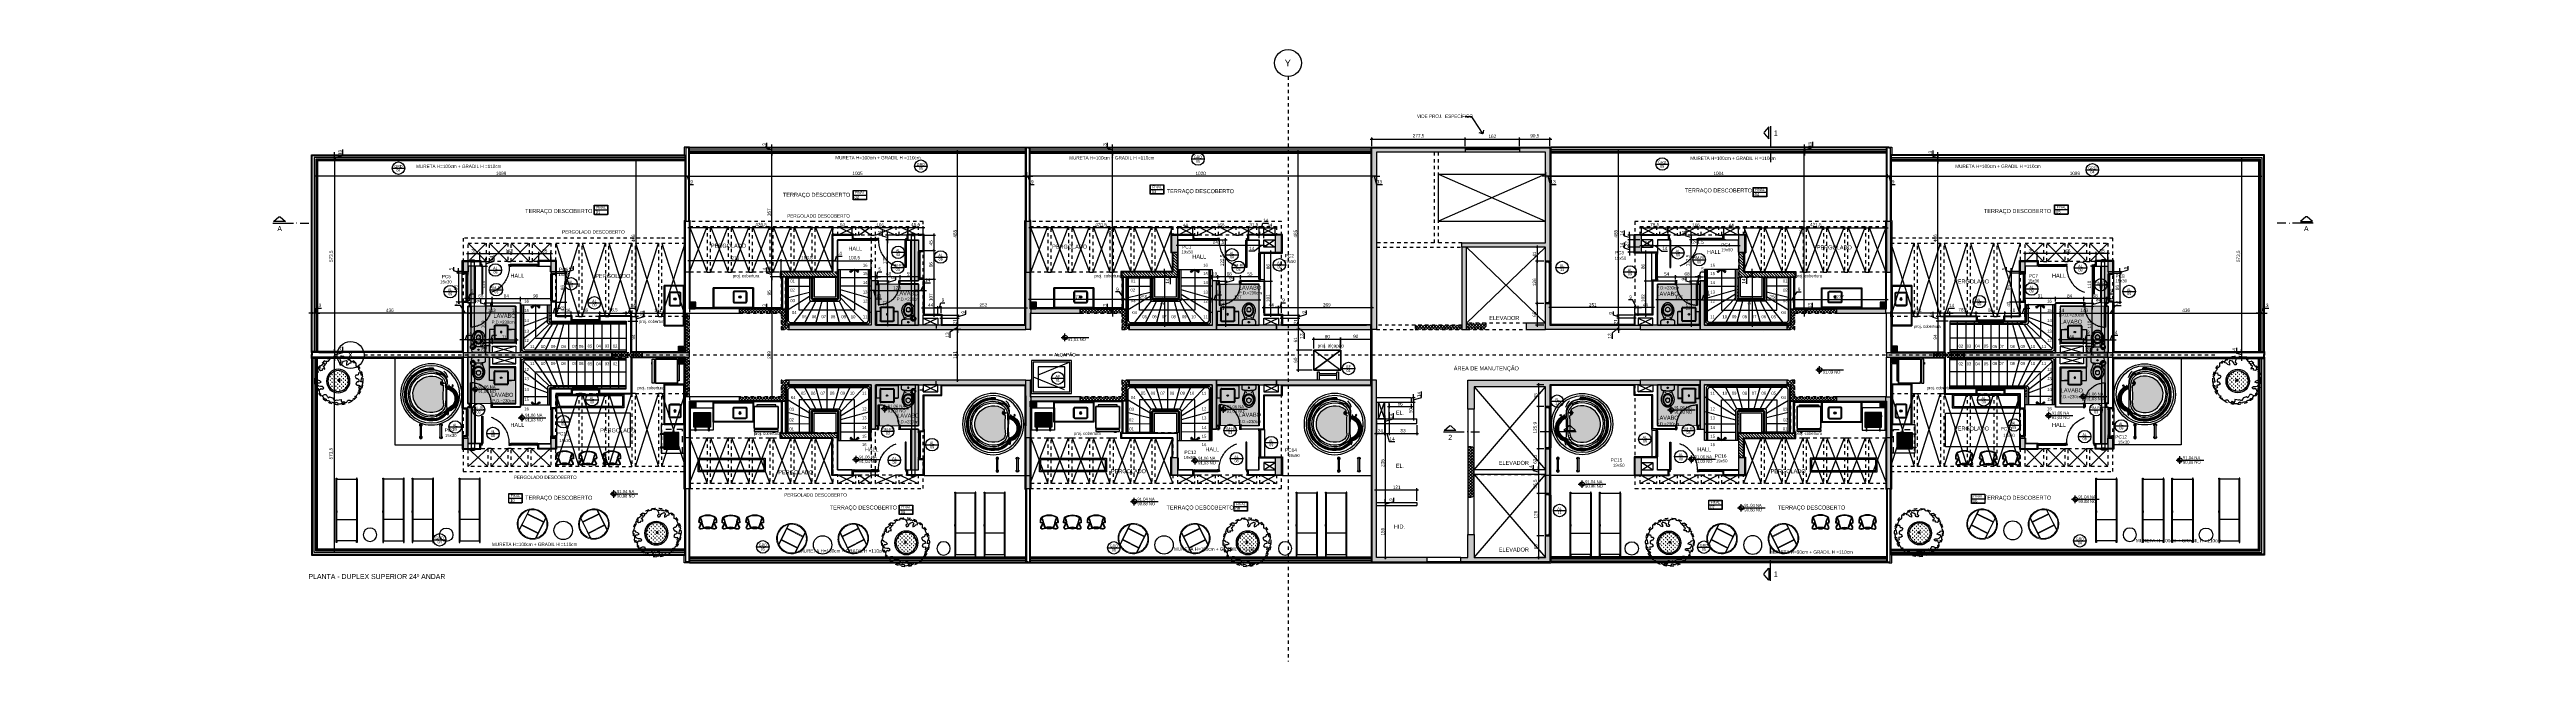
# Model space of a CAD drawing. Header units: metres. Extents: x -40 to 570, y -25 to 184.
# Drawn here: x 55.5 to 129.2, y -12.3 to 5.9 of the extents above; entities that cross this region are included whole.
import ezdxf
from ezdxf import colors
from ezdxf.entities.mleader import LeaderData, LeaderLine
from ezdxf.enums import TextEntityAlignment as Align
from ezdxf.math import Vec2, Vec3

# ---------------------------------------------------------------- set-up
doc = ezdxf.new("R2010")
doc.units = ezdxf.units.M
for name, pattern in [('DUPLEX SUPERIOR$0$DASHEDX2', [1.5, 1, -0.5]), ('DUPLEX SUPERIOR$0$DISCONTINU', [0.325, 0.175, -0.15]), ('DUPLEX SUPERIOR$0$ESTILO_TQS_0001', [1, 0.7, -0.3]), ('DUPLEX SUPERIOR$0$ESTILO_TQS_0004', [1.12, 0.5, -0.2, 0.01, -0.2, 0.01, -0.2]), ('DUPLEX SUPERIOR$0$HIDDEN', [0.375, 0.25, -0.125]), ('DUPLEX SUPERIOR$0$HIDDEN2', [0.1875, 0.125, -0.0625])]:
    doc.linetypes.add(name, pattern=pattern)
for name, color, linetype in [('ARQ-DIM', 2, 'Continuous'), ('ARQ-SIM', 1, 'Continuous'), ('ARQ-TXT', 2, 'Continuous'), ('DUPLEX SUPERIOR$0$1', 232, 'DUPLEX SUPERIOR$0$DASHEDX2'), ('DUPLEX SUPERIOR$0$102', 232, 'Continuous'), ('DUPLEX SUPERIOR$0$12', 232, 'Continuous'), ('DUPLEX SUPERIOR$0$2', 14, 'Continuous'), ('DUPLEX SUPERIOR$0$20', 232, 'Continuous'), ('DUPLEX SUPERIOR$0$205', 7, 'DUPLEX SUPERIOR$0$ESTILO_TQS_0004'), ('DUPLEX SUPERIOR$0$21', 232, 'Continuous'), ('DUPLEX SUPERIOR$0$210', 15, 'DUPLEX SUPERIOR$0$ESTILO_TQS_0001'), ('DUPLEX SUPERIOR$0$237', 7, 'Continuous'), ('DUPLEX SUPERIOR$0$28', 232, 'Continuous'), ('DUPLEX SUPERIOR$0$29', 232, 'Continuous'), ('DUPLEX SUPERIOR$0$3', 2, 'Continuous'), ('DUPLEX SUPERIOR$0$4', 2, 'Continuous'), ('DUPLEX SUPERIOR$0$5', 232, 'Continuous'), ('DUPLEX SUPERIOR$0$9', 232, 'Continuous'), ('DUPLEX SUPERIOR$0$ARQ-ALV ACAB', 4, 'Continuous'), ('DUPLEX SUPERIOR$0$ARQ-ALV OSSO', 5, 'Continuous'), ('DUPLEX SUPERIOR$0$ARQ-AUX', 7, 'Continuous'), ('DUPLEX SUPERIOR$0$ARQ-AUX1', 1, 'Continuous'), ('DUPLEX SUPERIOR$0$ARQ-AUX2', 2, 'Continuous'), ('DUPLEX SUPERIOR$0$ARQ-CAX @ 1', 1, 'Continuous'), ('DUPLEX SUPERIOR$0$ARQ-ENCH', 1, 'Continuous'), ('DUPLEX SUPERIOR$0$ARQ-HID', 7, 'Continuous'), ('DUPLEX SUPERIOR$0$ARQ-HTC', 251, 'Continuous'), ('DUPLEX SUPERIOR$0$ARQ-MOB', 7, 'Continuous'), ('DUPLEX SUPERIOR$0$ARQ-PRJ', 7, 'DUPLEX SUPERIOR$0$DASHEDX2'), ('DUPLEX SUPERIOR$0$ARQ-SIM', 1, 'Continuous'), ('DUPLEX SUPERIOR$0$Hatch Largrill', 254, 'Continuous'), ('DUPLEX SUPERIOR$0$Largrill', 1, 'Continuous'), ('DUPLEX SUPERIOR$0$PA_MOB', 1, 'Continuous'), ('DUPLEX SUPERIOR$0$PA_PL_ARVORES', 98, 'Continuous')]:
    doc.layers.add(name, color=color, linetype=linetype)
doc.layers.add('DUPLEX SUPERIOR$0$ARQ-FORRO', color=9, linetype='Continuous', lineweight=5)
doc.styles.add('Adesa', font='ARIALN.TTF')
doc.styles.add('DUPLEX SUPERIOR$0$Standard', font='arial.ttf')
doc.styles.add('M50', font='ARIALN.TTF', dxfattribs={"height": 0.15})
doc.dimstyles.new('ADESA 1-0050', dxfattribs={"dimtxt": 0.1, "dimasz": 0.1, "dimexe": 0.05, "dimexo": 0.05, "dimgap": 0.03, "dimtad": 1, "dimdec": 1, "dimlfac": 100, "dimzin": 12, "dimtxsty": 'Adesa', "dimblk": 'DOTSMALL', "dimcen": 1, "dimdle": 0.05, "dimclrd": 1, "dimclre": 1, "dimclrt": 256, "dimazin": 3, "dimtm": 1e-09, "dimtfac": 1, "dimtdec": 1, "dimtmove": 1, "dimatfit": 0, "dimldrblk": 'DOTSMALL', "dimfxl": 0.8, "dimtvp": 2, "dimtolj": 1, "dimtzin": 0, "dimarcsym": 0})

# ---------------------------------------------------------------- blocks, each defined once
blk = doc.blocks.new('DUPLEX SUPERIOR$0$ARQ-HID-BACIA CX')
blk.add_line((0, -0.175), (0, 0.175))
for points in [[(-0.168, 0.11), (-0.168, 0.11), (-0.176, 0.112), (-0.184, 0.114), (-0.192, 0.116), (-0.201, 0.118), (-0.209, 0.121), (-0.217, 0.123), (-0.225, 0.126), (-0.234, 0.128), (-0.241, 0.131), (-0.249, 0.134), (-0.257, 0.136), (-0.265, 0.139), (-0.273, 0.142), (-0.28, 0.145), (-0.288, 0.149), (-0.296, 0.152, 0.011149), (-0.338, 0.169), (-0.344, 0.172), (-0.35, 0.174), (-0.356, 0.176), (-0.363, 0.178), (-0.369, 0.179), (-0.375, 0.181), (-0.381, 0.182), (-0.388, 0.184), (-0.394, 0.185), (-0.401, 0.186), (-0.407, 0.186), (-0.413, 0.187), (-0.42, 0.187), (-0.426, 0.187), (-0.433, 0.188), (-0.438, 0.187), (-0.438, 0.187), (-0.442, 0.187), (-0.445, 0.187), (-0.445, 0.187), (-0.452, 0.187), (-0.452, 0.187), (-0.455, 0.187), (-0.458, 0.186), (-0.459, 0.186), (-0.465, 0.185), (-0.466, 0.185), (-0.472, 0.184), (-0.472, 0.184), (-0.479, 0.183), (-0.479, 0.183), (-0.485, 0.182), (-0.486, 0.182), (-0.492, 0.18), (-0.493, 0.18), (-0.499, 0.179), (-0.499, 0.179), (-0.505, 0.177), (-0.506, 0.177), (-0.512, 0.175), (-0.512, 0.175), (-0.518, 0.173), (-0.519, 0.172), (-0.525, 0.17), (-0.525, 0.17), (-0.531, 0.168), (-0.531, 0.167), (-0.537, 0.165), (-0.538, 0.165), (-0.543, 0.162), (-0.544, 0.162), (-0.547, 0.16), (-0.55, 0.159), (-0.55, 0.159), (-0.556, 0.156), (-0.556, 0.155), (-0.559, 0.154), (-0.562, 0.152), (-0.562, 0.152), (-0.565, 0.15), (-0.567, 0.149), (-0.568, 0.148), (-0.57, 0.147), (-0.573, 0.145), (-0.573, 0.145), (-0.576, 0.143), (-0.579, 0.141), (-0.579, 0.141), (-0.582, 0.139), (-0.584, 0.137), (-0.585, 0.137), (-0.587, 0.135), (-0.59, 0.133), (-0.59, 0.133), (-0.593, 0.13), (-0.595, 0.128), (-0.595, 0.128), (-0.6, 0.124), (-0.6, 0.124), (-0.605, 0.119), (-0.606, 0.119), (-0.608, 0.117), (-0.61, 0.115), (-0.61, 0.114), (-0.615, 0.11), (-0.615, 0.11), (-0.62, 0.105), (-0.62, 0.105), (-0.622, 0.102), (-0.624, 0.1), (-0.625, 0.099), (-0.627, 0.097), (-0.629, 0.094), (-0.631, 0.091), (-0.634, 0.088), (-0.636, 0.084), (-0.639, 0.081), (-0.641, 0.077), (-0.643, 0.073), (-0.645, 0.07), (-0.647, 0.066), (-0.649, 0.062), (-0.651, 0.058), (-0.652, 0.054), (-0.654, 0.05), (-0.655, 0.046), (-0.657, 0.042), (-0.658, 0.038), (-0.659, 0.034), (-0.66, 0.03), (-0.66, 0.025), (-0.661, 0.021), (-0.662, 0.017), (-0.662, 0.013), (-0.662, 0.009), (-0.663, 0.004), (-0.663, 0), (-0.663, -0.004), (-0.662, -0.009), (-0.662, -0.013), (-0.662, -0.017), (-0.661, -0.021), (-0.66, -0.025), (-0.66, -0.03), (-0.659, -0.034), (-0.658, -0.038), (-0.657, -0.042), (-0.655, -0.046), (-0.654, -0.05), (-0.652, -0.054), (-0.651, -0.058), (-0.649, -0.062), (-0.647, -0.066), (-0.645, -0.07), (-0.643, -0.073), (-0.641, -0.077), (-0.639, -0.081), (-0.636, -0.084), (-0.634, -0.088), (-0.631, -0.091), (-0.629, -0.094), (-0.627, -0.097), (-0.625, -0.099), (-0.624, -0.1), (-0.622, -0.102), (-0.62, -0.105), (-0.62, -0.105), (-0.615, -0.11), (-0.615, -0.11), (-0.61, -0.114), (-0.61, -0.115), (-0.608, -0.117), (-0.606, -0.119), (-0.605, -0.119), (-0.6, -0.124), (-0.6, -0.124), (-0.595, -0.128), (-0.595, -0.128), (-0.593, -0.13), (-0.59, -0.133), (-0.59, -0.133), (-0.587, -0.135), (-0.585, -0.137), (-0.584, -0.137), (-0.582, -0.139), (-0.579, -0.141), (-0.579, -0.141), (-0.576, -0.143), (-0.573, -0.145), (-0.573, -0.145), (-0.57, -0.147), (-0.568, -0.148), (-0.567, -0.149), (-0.565, -0.15), (-0.562, -0.152), (-0.562, -0.152), (-0.559, -0.154), (-0.556, -0.155), (-0.556, -0.156), (-0.55, -0.159), (-0.55, -0.159), (-0.547, -0.16), (-0.544, -0.162), (-0.543, -0.162), (-0.538, -0.165), (-0.537, -0.165), (-0.531, -0.167), (-0.531, -0.168), (-0.525, -0.17), (-0.525, -0.17), (-0.519, -0.172), (-0.518, -0.173), (-0.512, -0.175), (-0.512, -0.175), (-0.506, -0.177), (-0.505, -0.177), (-0.499, -0.179), (-0.499, -0.179), (-0.493, -0.18), (-0.492, -0.18), (-0.486, -0.182), (-0.485, -0.182), (-0.479, -0.183), (-0.479, -0.183), (-0.472, -0.184), (-0.472, -0.184), (-0.466, -0.185), (-0.465, -0.185), (-0.459, -0.186), (-0.458, -0.186), (-0.455, -0.187), (-0.452, -0.187), (-0.452, -0.187), (-0.445, -0.187), (-0.445, -0.187), (-0.442, -0.187), (-0.438, -0.187), (-0.438, -0.187), (-0.432, -0.188), (-0.425, -0.187), (-0.419, -0.187), (-0.412, -0.187), (-0.406, -0.186), (-0.399, -0.185), (-0.393, -0.184), (-0.386, -0.183), (-0.38, -0.182), (-0.374, -0.181), (-0.368, -0.179), (-0.361, -0.177), (-0.355, -0.176), (-0.349, -0.173), (-0.343, -0.171), (-0.338, -0.169, 0.011149), (-0.296, -0.152), (-0.288, -0.149), (-0.28, -0.145), (-0.273, -0.142), (-0.265, -0.139), (-0.257, -0.136), (-0.249, -0.134), (-0.241, -0.131), (-0.234, -0.128), (-0.225, -0.126), (-0.217, -0.123), (-0.209, -0.121), (-0.201, -0.118), (-0.192, -0.116), (-0.184, -0.114), (-0.176, -0.112), (-0.168, -0.11), (-0.168, -0.11)], [(-0.512, 0.038), (-0.511, 0.039), (-0.51, 0.041), (-0.509, 0.042), (-0.507, 0.043), (-0.506, 0.045), (-0.505, 0.046), (-0.503, 0.047), (-0.502, 0.048), (-0.5, 0.049), (-0.499, 0.05), (-0.498, 0.051), (-0.496, 0.052), (-0.495, 0.053), (-0.493, 0.054), (-0.492, 0.055), (-0.49, 0.056), (-0.488, 0.057), (-0.487, 0.057), (-0.485, 0.058), (-0.484, 0.059), (-0.482, 0.059), (-0.481, 0.06), (-0.479, 0.06), (-0.478, 0.061), (-0.476, 0.061), (-0.474, 0.062), (-0.473, 0.062), (-0.471, 0.062), (-0.47, 0.063), (-0.468, 0.063), (-0.467, 0.063), (-0.465, 0.063, -0.008966), (-0.447, 0.065, -0.016113), (-0.444, 0.065), (-0.443, 0.065), (-0.442, 0.065), (-0.441, 0.065), (-0.44, 0.065), (-0.439, 0.065), (-0.438, 0.065), (-0.438, 0.065), (-0.437, 0.064), (-0.436, 0.064), (-0.435, 0.064), (-0.434, 0.064), (-0.434, 0.064), (-0.433, 0.064), (-0.432, 0.063), (-0.431, 0.063), (-0.431, 0.063), (-0.43, 0.063), (-0.429, 0.062), (-0.428, 0.062), (-0.427, 0.062), (-0.427, 0.062), (-0.426, 0.061), (-0.425, 0.061), (-0.425, 0.061), (-0.424, 0.06), (-0.423, 0.06), (-0.422, 0.059), (-0.422, 0.059), (-0.421, 0.058), (-0.42, 0.058), (-0.419, 0.058), (-0.419, 0.057), (-0.417, 0.056), (-0.416, 0.055), (-0.415, 0.054), (-0.413, 0.053), (-0.412, 0.051), (-0.411, 0.05), (-0.41, 0.048), (-0.409, 0.047), (-0.408, 0.045), (-0.407, 0.044), (-0.406, 0.042), (-0.405, 0.041), (-0.405, 0.04), (-0.405, 0.039), (-0.404, 0.038), (-0.404, 0.037), (-0.404, 0.036), (-0.403, 0.035), (-0.403, 0.035), (-0.403, 0.034), (-0.403, 0.033), (-0.402, 0.032), (-0.402, 0.031), (-0.402, 0.03), (-0.402, 0.029), (-0.402, 0.028), (-0.402, 0.028), (-0.401, 0.027, -0.000598), (-0.401, 0.021)], [(-0.399, 0, 0.006359), (-0.399, 0.006), (-0.399, 0.006), (-0.399, 0.007), (-0.399, 0.007), (-0.399, 0.007), (-0.399, 0.008), (-0.399, 0.008), (-0.399, 0.009), (-0.4, 0.009), (-0.4, 0.009), (-0.4, 0.01), (-0.4, 0.01), (-0.4, 0.011), (-0.4, 0.012), (-0.4, 0.012), (-0.4, 0.013), (-0.4, 0.014), (-0.4, 0.015), (-0.4, 0.016), (-0.4, 0.016), (-0.4, 0.017), (-0.401, 0.017), (-0.401, 0.018), (-0.401, 0.018), (-0.401, 0.019), (-0.401, 0.019), (-0.401, 0.02), (-0.401, 0.02), (-0.401, 0.021)], [(-0.399, 0, -0.006359), (-0.399, -0.006), (-0.399, -0.006), (-0.399, -0.007), (-0.399, -0.007), (-0.399, -0.007), (-0.399, -0.008), (-0.399, -0.008), (-0.399, -0.009), (-0.4, -0.009), (-0.4, -0.009), (-0.4, -0.01), (-0.4, -0.01), (-0.4, -0.011), (-0.4, -0.012), (-0.4, -0.012), (-0.4, -0.013), (-0.4, -0.014), (-0.4, -0.015), (-0.4, -0.016), (-0.4, -0.016), (-0.4, -0.017), (-0.401, -0.017), (-0.401, -0.018), (-0.401, -0.018), (-0.401, -0.019), (-0.401, -0.019), (-0.401, -0.02), (-0.401, -0.02), (-0.401, -0.021)], [(-0.014, -0.196), (-0.014, -0.196), (-0.015, -0.196), (-0.015, -0.197), (-0.016, -0.197), (-0.016, -0.197), (-0.017, -0.198), (-0.017, -0.198), (-0.018, -0.198), (-0.018, -0.199), (-0.019, -0.199), (-0.02, -0.199), (-0.02, -0.2), (-0.021, -0.2), (-0.021, -0.2), (-0.022, -0.2), (-0.022, -0.201), (-0.023, -0.201), (-0.024, -0.201), (-0.024, -0.201), (-0.025, -0.201), (-0.025, -0.201), (-0.026, -0.202), (-0.027, -0.202), (-0.027, -0.202), (-0.028, -0.202), (-0.029, -0.202), (-0.029, -0.202), (-0.03, -0.202), (-0.03, -0.202), (-0.031, -0.203), (-0.032, -0.203), (-0.032, -0.203), (-0.033, -0.203), (-0.034, -0.203), (-0.034, -0.203, -0.00878), (-0.107, -0.203), (-0.108, -0.203), (-0.109, -0.203), (-0.11, -0.203), (-0.111, -0.202), (-0.112, -0.202), (-0.114, -0.202), (-0.115, -0.202), (-0.116, -0.202), (-0.117, -0.202), (-0.118, -0.201), (-0.119, -0.201), (-0.12, -0.201), (-0.121, -0.201), (-0.123, -0.2), (-0.124, -0.2), (-0.125, -0.199), (-0.126, -0.199), (-0.127, -0.199), (-0.128, -0.198), (-0.129, -0.198), (-0.13, -0.197), (-0.131, -0.197), (-0.132, -0.196), (-0.133, -0.196), (-0.134, -0.195), (-0.135, -0.195), (-0.136, -0.194), (-0.137, -0.193), (-0.138, -0.193), (-0.139, -0.192), (-0.14, -0.191), (-0.141, -0.191), (-0.141, -0.19), (-0.142, -0.189), (-0.143, -0.188), (-0.144, -0.188), (-0.145, -0.187), (-0.146, -0.186), (-0.146, -0.185), (-0.147, -0.184), (-0.148, -0.183), (-0.149, -0.183), (-0.149, -0.182), (-0.15, -0.181), (-0.151, -0.18), (-0.151, -0.179), (-0.152, -0.178), (-0.153, -0.177), (-0.153, -0.176), (-0.154, -0.175), (-0.154, -0.174), (-0.155, -0.173), (-0.156, -0.172), (-0.156, -0.171), (-0.157, -0.17), (-0.157, -0.169), (-0.157, -0.168), (-0.158, -0.167), (-0.158, -0.166), (-0.159, -0.165), (-0.159, -0.164), (-0.159, -0.162), (-0.16, -0.161), (-0.16, -0.16), (-0.16, -0.159), (-0.16, -0.158), (-0.161, -0.157), (-0.161, -0.152), (-0.162, -0.148), (-0.163, -0.144), (-0.164, -0.139), (-0.164, -0.135), (-0.165, -0.13), (-0.166, -0.126), (-0.166, -0.121), (-0.167, -0.117), (-0.167, -0.112), (-0.168, -0.108), (-0.169, -0.103), (-0.169, -0.099), (-0.17, -0.094), (-0.17, -0.09), (-0.17, -0.086), (-0.171, -0.081), (-0.171, -0.077), (-0.172, -0.072), (-0.172, -0.068), (-0.172, -0.063), (-0.173, -0.059), (-0.173, -0.054), (-0.173, -0.05), (-0.173, -0.045), (-0.174, -0.041), (-0.174, -0.036), (-0.174, -0.032), (-0.174, -0.027), (-0.174, -0.023), (-0.174, -0.018), (-0.175, -0.014), (-0.175, -0.009), (-0.175, -0.005), (-0.175, 0), (-0.175, 0.005), (-0.175, 0.009), (-0.175, 0.014), (-0.174, 0.018), (-0.174, 0.023), (-0.174, 0.027), (-0.174, 0.032), (-0.174, 0.036), (-0.174, 0.041), (-0.173, 0.045), (-0.173, 0.05), (-0.173, 0.054), (-0.173, 0.059), (-0.172, 0.063), (-0.172, 0.068), (-0.172, 0.072), (-0.171, 0.077), (-0.171, 0.081), (-0.17, 0.086), (-0.17, 0.09), (-0.17, 0.094), (-0.169, 0.099), (-0.169, 0.103), (-0.168, 0.108), (-0.167, 0.112), (-0.167, 0.117), (-0.166, 0.121), (-0.166, 0.126), (-0.165, 0.13), (-0.164, 0.135), (-0.164, 0.139), (-0.163, 0.144), (-0.162, 0.148), (-0.161, 0.152), (-0.161, 0.157), (-0.16, 0.158), (-0.16, 0.159), (-0.16, 0.16), (-0.16, 0.161), (-0.159, 0.162), (-0.159, 0.164), (-0.159, 0.165), (-0.158, 0.166), (-0.158, 0.167), (-0.157, 0.168), (-0.157, 0.169), (-0.157, 0.17), (-0.156, 0.171), (-0.156, 0.172), (-0.155, 0.173), (-0.154, 0.174), (-0.154, 0.175), (-0.153, 0.176), (-0.153, 0.177), (-0.152, 0.178), (-0.151, 0.179), (-0.151, 0.18), (-0.15, 0.181), (-0.149, 0.182), (-0.149, 0.183), (-0.148, 0.183), (-0.147, 0.184), (-0.146, 0.185), (-0.146, 0.186), (-0.145, 0.187), (-0.144, 0.188), (-0.143, 0.188), (-0.142, 0.189), (-0.141, 0.19), (-0.141, 0.191), (-0.14, 0.191), (-0.139, 0.192), (-0.138, 0.193), (-0.137, 0.193), (-0.136, 0.194), (-0.135, 0.195), (-0.134, 0.195), (-0.133, 0.196), (-0.132, 0.196), (-0.131, 0.197), (-0.13, 0.197), (-0.129, 0.198), (-0.128, 0.198), (-0.127, 0.199), (-0.126, 0.199), (-0.125, 0.199), (-0.124, 0.2), (-0.123, 0.2), (-0.121, 0.201), (-0.12, 0.201), (-0.119, 0.201), (-0.118, 0.201), (-0.117, 0.202), (-0.116, 0.202), (-0.115, 0.202), (-0.114, 0.202), (-0.112, 0.202), (-0.111, 0.202), (-0.11, 0.203), (-0.109, 0.203), (-0.108, 0.203), (-0.107, 0.203, -0.00878), (-0.034, 0.203), (-0.034, 0.203), (-0.033, 0.203), (-0.032, 0.203), (-0.032, 0.203), (-0.031, 0.203), (-0.03, 0.202), (-0.03, 0.202), (-0.029, 0.202), (-0.029, 0.202), (-0.028, 0.202), (-0.027, 0.202), (-0.027, 0.202), (-0.026, 0.202), (-0.025, 0.201), (-0.025, 0.201), (-0.024, 0.201), (-0.024, 0.201), (-0.023, 0.201), (-0.022, 0.201), (-0.022, 0.2), (-0.021, 0.2), (-0.021, 0.2), (-0.02, 0.2), (-0.02, 0.199), (-0.019, 0.199), (-0.018, 0.199), (-0.018, 0.198), (-0.017, 0.198), (-0.017, 0.198), (-0.016, 0.197), (-0.016, 0.197), (-0.015, 0.197), (-0.015, 0.196), (-0.014, 0.196), (-0.014, 0.196)], [(-0.013, 0.195, 0.018828), (-0.013, 0.195)], [(-0.013, -0.195), (-0.013, -0.195), (-0.013, -0.195), (-0.013, -0.195), (-0.013, -0.195), (-0.013, -0.195), (-0.013, -0.195), (-0.013, -0.195), (-0.013, -0.195), (-0.013, -0.195), (-0.013, -0.195), (-0.013, -0.194), (-0.012, -0.194), (-0.012, -0.194, 0.212488), (0, -0.168), (0, 0.168, 0.212488), (-0.012, 0.194), (-0.012, 0.194), (-0.013, 0.194), (-0.013, 0.195), (-0.013, 0.195), (-0.013, 0.195), (-0.013, 0.195), (-0.013, 0.195), (-0.013, 0.195), (-0.013, 0.195), (-0.013, 0.195), (-0.013, 0.195), (-0.013, 0.195)], [(-0.012, 0.194, 0.002919), (-0.012, 0.194)], [(-0.401, -0.027), (-0.402, -0.028), (-0.402, -0.028), (-0.402, -0.029), (-0.402, -0.03), (-0.402, -0.031), (-0.402, -0.032), (-0.403, -0.033), (-0.403, -0.034), (-0.403, -0.035), (-0.403, -0.035), (-0.404, -0.036), (-0.404, -0.037), (-0.404, -0.038), (-0.405, -0.039), (-0.405, -0.04), (-0.405, -0.041), (-0.406, -0.042), (-0.407, -0.044), (-0.408, -0.045), (-0.409, -0.047), (-0.41, -0.048), (-0.411, -0.05), (-0.412, -0.051), (-0.413, -0.053), (-0.415, -0.054), (-0.416, -0.055), (-0.417, -0.056), (-0.419, -0.057), (-0.419, -0.058), (-0.42, -0.058), (-0.421, -0.058), (-0.422, -0.059), (-0.422, -0.059), (-0.423, -0.06), (-0.424, -0.06), (-0.425, -0.061), (-0.425, -0.061), (-0.426, -0.061), (-0.427, -0.062), (-0.427, -0.062), (-0.428, -0.062), (-0.429, -0.062), (-0.43, -0.063), (-0.431, -0.063), (-0.431, -0.063), (-0.432, -0.063), (-0.433, -0.064), (-0.434, -0.064), (-0.434, -0.064), (-0.435, -0.064), (-0.436, -0.064), (-0.437, -0.064), (-0.438, -0.065), (-0.438, -0.065), (-0.439, -0.065), (-0.44, -0.065), (-0.441, -0.065), (-0.442, -0.065), (-0.443, -0.065), (-0.444, -0.065, -0.016113), (-0.447, -0.065, -0.008966), (-0.465, -0.063), (-0.467, -0.063), (-0.468, -0.063), (-0.47, -0.063), (-0.471, -0.062), (-0.473, -0.062), (-0.474, -0.062), (-0.476, -0.061), (-0.478, -0.061), (-0.479, -0.06), (-0.481, -0.06), (-0.482, -0.059), (-0.484, -0.059), (-0.485, -0.058), (-0.487, -0.057), (-0.488, -0.057), (-0.49, -0.056), (-0.492, -0.055), (-0.493, -0.054), (-0.495, -0.053), (-0.496, -0.052), (-0.498, -0.051), (-0.499, -0.05), (-0.5, -0.049), (-0.502, -0.048), (-0.503, -0.047), (-0.505, -0.046), (-0.506, -0.045), (-0.507, -0.043), (-0.509, -0.042), (-0.51, -0.041), (-0.511, -0.039), (-0.512, -0.038)], [(-0.401, -0.027, 0.000598), (-0.401, -0.021)], [(-0.014, -0.195, 0.018828), (-0.013, -0.195)]]:
    blk.add_lwpolyline(points, format="xyb")
for points in [[(-0.266, 0), (-0.266, -0.002), (-0.266, -0.004), (-0.266, -0.006), (-0.266, -0.008), (-0.266, -0.01), (-0.266, -0.012), (-0.267, -0.014), (-0.267, -0.016), (-0.267, -0.018), (-0.267, -0.02), (-0.268, -0.022), (-0.268, -0.024), (-0.268, -0.026), (-0.269, -0.028), (-0.269, -0.03), (-0.27, -0.032), (-0.27, -0.034), (-0.271, -0.036), (-0.271, -0.038), (-0.272, -0.04), (-0.272, -0.042), (-0.273, -0.043), (-0.273, -0.045), (-0.274, -0.047), (-0.275, -0.049), (-0.276, -0.051), (-0.276, -0.053), (-0.277, -0.055), (-0.278, -0.057), (-0.279, -0.058), (-0.28, -0.06), (-0.28, -0.062), (-0.281, -0.064), (-0.282, -0.066), (-0.283, -0.067), (-0.284, -0.069), (-0.285, -0.071), (-0.286, -0.073), (-0.287, -0.074), (-0.288, -0.076), (-0.29, -0.078), (-0.291, -0.079), (-0.292, -0.081), (-0.293, -0.083), (-0.294, -0.084), (-0.295, -0.086), (-0.297, -0.087), (-0.298, -0.089), (-0.299, -0.09), (-0.301, -0.092), (-0.302, -0.093), (-0.303, -0.095), (-0.305, -0.096), (-0.306, -0.098), (-0.307, -0.099), (-0.309, -0.101), (-0.31, -0.102), (-0.312, -0.103), (-0.313, -0.105), (-0.315, -0.106), (-0.316, -0.107), (-0.318, -0.109), (-0.32, -0.11), (-0.321, -0.111), (-0.323, -0.112), (-0.324, -0.113), (-0.326, -0.115), (-0.328, -0.116), (-0.329, -0.117), (-0.331, -0.118), (-0.333, -0.119), (-0.334, -0.12), (-0.336, -0.121), (-0.338, -0.122), (-0.34, -0.123), (-0.342, -0.124), (-0.343, -0.125), (-0.345, -0.125), (-0.347, -0.126), (-0.349, -0.127), (-0.351, -0.128), (-0.352, -0.129), (-0.354, -0.13), (-0.357, -0.13), (-0.359, -0.131), (-0.361, -0.132), (-0.363, -0.133), (-0.366, -0.134), (-0.368, -0.134), (-0.37, -0.135), (-0.373, -0.136), (-0.375, -0.136), (-0.377, -0.137), (-0.38, -0.138), (-0.382, -0.138), (-0.384, -0.139), (-0.387, -0.139), (-0.389, -0.14), (-0.391, -0.14), (-0.394, -0.141), (-0.396, -0.141), (-0.398, -0.142), (-0.401, -0.142), (-0.403, -0.142), (-0.406, -0.143), (-0.408, -0.143), (-0.41, -0.143), (-0.413, -0.143), (-0.415, -0.143), (-0.418, -0.144), (-0.42, -0.144), (-0.422, -0.144), (-0.425, -0.144), (-0.427, -0.144), (-0.43, -0.144), (-0.432, -0.144), (-0.435, -0.144), (-0.437, -0.144), (-0.44, -0.144), (-0.442, -0.144), (-0.445, -0.144), (-0.448, -0.143), (-0.45, -0.143), (-0.453, -0.143), (-0.456, -0.143), (-0.459, -0.142), (-0.461, -0.142), (-0.464, -0.142), (-0.467, -0.141), (-0.469, -0.141), (-0.472, -0.14), (-0.475, -0.14), (-0.477, -0.139), (-0.48, -0.138), (-0.483, -0.138), (-0.485, -0.137), (-0.488, -0.136), (-0.49, -0.136), (-0.493, -0.135), (-0.496, -0.134), (-0.498, -0.133), (-0.501, -0.132), (-0.503, -0.132), (-0.506, -0.131), (-0.508, -0.13), (-0.511, -0.129), (-0.513, -0.128), (-0.516, -0.127), (-0.518, -0.125), (-0.521, -0.124), (-0.523, -0.123), (-0.526, -0.122), (-0.528, -0.121), (-0.531, -0.12), (-0.533, -0.118), (-0.535, -0.117), (-0.538, -0.116), (-0.54, -0.114), (-0.542, -0.113), (-0.545, -0.111), (-0.547, -0.11), (-0.549, -0.108), (-0.552, -0.107), (-0.554, -0.105), (-0.556, -0.104), (-0.558, -0.102), (-0.56, -0.101), (-0.562, -0.099), (-0.565, -0.097), (-0.567, -0.095), (-0.569, -0.094), (-0.571, -0.092), (-0.573, -0.09), (-0.575, -0.088), (-0.577, -0.086), (-0.579, -0.085), (-0.581, -0.083), (-0.583, -0.081), (-0.585, -0.079), (-0.586, -0.077), (-0.588, -0.075), (-0.59, -0.073), (-0.592, -0.071), (-0.594, -0.069), (-0.595, -0.067), (-0.596, -0.065), (-0.597, -0.064), (-0.598, -0.063), (-0.599, -0.062), (-0.6, -0.06), (-0.601, -0.059), (-0.602, -0.058), (-0.603, -0.056), (-0.604, -0.055), (-0.605, -0.054), (-0.605, -0.052), (-0.606, -0.051), (-0.607, -0.049), (-0.608, -0.048), (-0.608, -0.046), (-0.609, -0.045), (-0.61, -0.044), (-0.61, -0.042), (-0.611, -0.041), (-0.612, -0.039), (-0.613, -0.037), (-0.614, -0.034), (-0.614, -0.032), (-0.615, -0.03), (-0.615, -0.029), (-0.616, -0.027), (-0.616, -0.025), (-0.617, -0.024), (-0.617, -0.022), (-0.617, -0.021), (-0.617, -0.019), (-0.618, -0.018), (-0.618, -0.016), (-0.618, -0.014), (-0.618, -0.013), (-0.619, -0.011), (-0.619, -0.01), (-0.619, -0.008), (-0.619, -0.006), (-0.619, -0.005), (-0.619, -0.003), (-0.619, -0.002), (-0.619, 0), (-0.619, 0.002), (-0.619, 0.003), (-0.619, 0.005), (-0.619, 0.006), (-0.619, 0.008), (-0.619, 0.01), (-0.619, 0.011), (-0.618, 0.013), (-0.618, 0.014), (-0.618, 0.016), (-0.618, 0.018), (-0.617, 0.019), (-0.617, 0.021), (-0.617, 0.022), (-0.617, 0.024), (-0.616, 0.025), (-0.616, 0.027), (-0.615, 0.029), (-0.615, 0.03), (-0.614, 0.032), (-0.614, 0.034), (-0.613, 0.037), (-0.612, 0.039), (-0.611, 0.041), (-0.61, 0.042), (-0.61, 0.044), (-0.609, 0.045), (-0.608, 0.046), (-0.608, 0.048), (-0.607, 0.049), (-0.606, 0.051), (-0.605, 0.052), (-0.605, 0.054), (-0.604, 0.055), (-0.603, 0.056), (-0.602, 0.058), (-0.601, 0.059), (-0.6, 0.06), (-0.599, 0.062), (-0.598, 0.063), (-0.597, 0.064), (-0.596, 0.065), (-0.595, 0.067), (-0.594, 0.069), (-0.592, 0.071), (-0.59, 0.073), (-0.588, 0.075), (-0.586, 0.077), (-0.585, 0.079), (-0.583, 0.081), (-0.581, 0.083), (-0.579, 0.085), (-0.577, 0.086), (-0.575, 0.088), (-0.573, 0.09), (-0.571, 0.092), (-0.569, 0.094), (-0.567, 0.095), (-0.565, 0.097), (-0.562, 0.099), (-0.56, 0.101), (-0.558, 0.102), (-0.556, 0.104), (-0.554, 0.105), (-0.552, 0.107), (-0.549, 0.108), (-0.547, 0.11), (-0.545, 0.111), (-0.542, 0.113), (-0.54, 0.114), (-0.538, 0.116), (-0.535, 0.117), (-0.533, 0.118), (-0.531, 0.12), (-0.528, 0.121), (-0.526, 0.122), (-0.523, 0.123), (-0.521, 0.124), (-0.518, 0.125), (-0.516, 0.127), (-0.513, 0.128), (-0.511, 0.129), (-0.508, 0.13), (-0.506, 0.131), (-0.503, 0.132), (-0.501, 0.132), (-0.498, 0.133), (-0.496, 0.134), (-0.493, 0.135), (-0.49, 0.136), (-0.488, 0.136), (-0.485, 0.137), (-0.483, 0.138), (-0.48, 0.138), (-0.477, 0.139), (-0.475, 0.14), (-0.472, 0.14), (-0.469, 0.141), (-0.467, 0.141), (-0.464, 0.142), (-0.461, 0.142), (-0.459, 0.142), (-0.456, 0.143), (-0.453, 0.143), (-0.45, 0.143), (-0.448, 0.143), (-0.445, 0.144), (-0.442, 0.144), (-0.44, 0.144), (-0.437, 0.144), (-0.435, 0.144), (-0.432, 0.144), (-0.43, 0.144), (-0.427, 0.144), (-0.425, 0.144), (-0.422, 0.144), (-0.42, 0.144), (-0.418, 0.144), (-0.415, 0.143), (-0.413, 0.143), (-0.41, 0.143), (-0.408, 0.143), (-0.406, 0.143), (-0.403, 0.142), (-0.401, 0.142), (-0.398, 0.142), (-0.396, 0.141), (-0.394, 0.141), (-0.391, 0.14), (-0.389, 0.14), (-0.387, 0.139), (-0.384, 0.139), (-0.382, 0.138), (-0.38, 0.138), (-0.377, 0.137), (-0.375, 0.136), (-0.373, 0.136), (-0.37, 0.135), (-0.368, 0.134), (-0.366, 0.134), (-0.363, 0.133), (-0.361, 0.132), (-0.359, 0.131), (-0.357, 0.13), (-0.354, 0.13), (-0.352, 0.129), (-0.351, 0.128), (-0.349, 0.127), (-0.347, 0.126), (-0.345, 0.125), (-0.343, 0.125), (-0.342, 0.124), (-0.34, 0.123), (-0.338, 0.122), (-0.336, 0.121), (-0.334, 0.12), (-0.333, 0.119), (-0.331, 0.118), (-0.329, 0.117), (-0.328, 0.116), (-0.326, 0.115), (-0.324, 0.113), (-0.323, 0.112), (-0.321, 0.111), (-0.32, 0.11), (-0.318, 0.109), (-0.316, 0.107), (-0.315, 0.106), (-0.313, 0.105), (-0.312, 0.103), (-0.31, 0.102), (-0.309, 0.101), (-0.307, 0.099), (-0.306, 0.098), (-0.305, 0.096), (-0.303, 0.095), (-0.302, 0.093), (-0.301, 0.092), (-0.299, 0.09), (-0.298, 0.089), (-0.297, 0.087), (-0.295, 0.086), (-0.294, 0.084), (-0.293, 0.083), (-0.292, 0.081), (-0.291, 0.079), (-0.29, 0.078), (-0.288, 0.076), (-0.287, 0.074), (-0.286, 0.073), (-0.285, 0.071), (-0.284, 0.069), (-0.283, 0.067), (-0.282, 0.066), (-0.281, 0.064), (-0.28, 0.062), (-0.28, 0.06), (-0.279, 0.058), (-0.278, 0.057), (-0.277, 0.055), (-0.276, 0.053), (-0.276, 0.051), (-0.275, 0.049), (-0.274, 0.047), (-0.273, 0.045), (-0.273, 0.043), (-0.272, 0.042), (-0.272, 0.04), (-0.271, 0.038), (-0.271, 0.036), (-0.27, 0.034), (-0.27, 0.032), (-0.269, 0.03), (-0.269, 0.028), (-0.268, 0.026), (-0.268, 0.024), (-0.268, 0.022), (-0.267, 0.02), (-0.267, 0.018), (-0.267, 0.016), (-0.267, 0.014), (-0.266, 0.012), (-0.266, 0.01), (-0.266, 0.008), (-0.266, 0.006), (-0.266, 0.004), (-0.266, 0.002)], [(-0.589, 0.061), (-0.587, 0.063), (-0.585, 0.065), (-0.584, 0.067), (-0.582, 0.069), (-0.58, 0.071), (-0.578, 0.073), (-0.576, 0.074), (-0.575, 0.076), (-0.573, 0.078), (-0.571, 0.08), (-0.569, 0.081), (-0.567, 0.083), (-0.565, 0.085), (-0.563, 0.086), (-0.561, 0.088), (-0.559, 0.09), (-0.557, 0.091), (-0.555, 0.093), (-0.552, 0.094), (-0.55, 0.096), (-0.548, 0.097), (-0.546, 0.098), (-0.544, 0.1), (-0.542, 0.101), (-0.539, 0.102), (-0.537, 0.104), (-0.535, 0.105), (-0.533, 0.106), (-0.53, 0.107), (-0.528, 0.108), (-0.526, 0.11), (-0.523, 0.111), (-0.521, 0.112), (-0.519, 0.113), (-0.516, 0.114), (-0.514, 0.115), (-0.512, 0.116), (-0.509, 0.116), (-0.507, 0.117), (-0.504, 0.118), (-0.502, 0.119), (-0.499, 0.12), (-0.497, 0.12), (-0.495, 0.121), (-0.492, 0.122), (-0.49, 0.122), (-0.487, 0.123), (-0.485, 0.123), (-0.482, 0.124), (-0.48, 0.124), (-0.477, 0.125), (-0.475, 0.125), (-0.472, 0.126), (-0.469, 0.126), (-0.467, 0.126), (-0.464, 0.127), (-0.462, 0.127), (-0.459, 0.127), (-0.457, 0.127), (-0.454, 0.127), (-0.452, 0.127), (-0.449, 0.128), (-0.447, 0.128), (-0.444, 0.128), (-0.442, 0.128), (-0.439, 0.127), (-0.437, 0.127), (-0.434, 0.127), (-0.431, 0.127), (-0.428, 0.127), (-0.425, 0.127), (-0.422, 0.126), (-0.42, 0.126), (-0.417, 0.125), (-0.414, 0.125), (-0.411, 0.125), (-0.408, 0.124), (-0.406, 0.123), (-0.403, 0.123), (-0.4, 0.122), (-0.397, 0.122), (-0.395, 0.121), (-0.392, 0.12), (-0.389, 0.119), (-0.386, 0.118), (-0.384, 0.117), (-0.381, 0.117), (-0.378, 0.116), (-0.376, 0.115), (-0.373, 0.114), (-0.37, 0.112), (-0.368, 0.111), (-0.365, 0.11), (-0.362, 0.109), (-0.36, 0.108), (-0.359, 0.107), (-0.357, 0.106), (-0.355, 0.105), (-0.353, 0.104), (-0.351, 0.103), (-0.35, 0.102), (-0.348, 0.101), (-0.346, 0.1), (-0.345, 0.099), (-0.343, 0.097), (-0.341, 0.096), (-0.34, 0.095), (-0.338, 0.094), (-0.336, 0.092), (-0.335, 0.091), (-0.333, 0.09), (-0.332, 0.088), (-0.33, 0.087), (-0.329, 0.086), (-0.327, 0.084), (-0.326, 0.083), (-0.324, 0.081), (-0.323, 0.08), (-0.322, 0.078), (-0.32, 0.077), (-0.319, 0.075), (-0.318, 0.073), (-0.317, 0.072), (-0.315, 0.07), (-0.314, 0.068), (-0.313, 0.067), (-0.312, 0.065), (-0.311, 0.063), (-0.31, 0.062), (-0.309, 0.06), (-0.308, 0.058), (-0.307, 0.056), (-0.306, 0.055), (-0.305, 0.053), (-0.304, 0.051), (-0.303, 0.049), (-0.302, 0.047), (-0.302, 0.045), (-0.301, 0.043), (-0.3, 0.042), (-0.299, 0.04), (-0.299, 0.038), (-0.298, 0.036), (-0.298, 0.034), (-0.297, 0.032), (-0.296, 0.03), (-0.296, 0.028), (-0.295, 0.026), (-0.295, 0.024), (-0.295, 0.022), (-0.294, 0.02), (-0.294, 0.018), (-0.294, 0.016), (-0.293, 0.014), (-0.293, 0.012), (-0.293, 0.01), (-0.293, 0.008), (-0.293, 0.006), (-0.293, 0.004), (-0.292, 0.002), (-0.292, 0), (-0.292, -0.002), (-0.293, -0.004), (-0.293, -0.006), (-0.293, -0.008), (-0.293, -0.01), (-0.293, -0.012), (-0.293, -0.014), (-0.294, -0.016), (-0.294, -0.018), (-0.294, -0.02), (-0.295, -0.022), (-0.295, -0.024), (-0.295, -0.026), (-0.296, -0.028), (-0.296, -0.03), (-0.297, -0.032), (-0.298, -0.034), (-0.298, -0.036), (-0.299, -0.038), (-0.299, -0.04), (-0.3, -0.042), (-0.301, -0.043), (-0.302, -0.045), (-0.302, -0.047), (-0.303, -0.049), (-0.304, -0.051), (-0.305, -0.053), (-0.306, -0.055), (-0.307, -0.056), (-0.308, -0.058), (-0.309, -0.06), (-0.31, -0.062), (-0.311, -0.063), (-0.312, -0.065), (-0.313, -0.067), (-0.314, -0.068), (-0.315, -0.07), (-0.317, -0.072), (-0.318, -0.073), (-0.319, -0.075), (-0.32, -0.077), (-0.322, -0.078), (-0.323, -0.08), (-0.324, -0.081), (-0.326, -0.083), (-0.327, -0.084), (-0.329, -0.086), (-0.33, -0.087), (-0.332, -0.088), (-0.333, -0.09), (-0.335, -0.091), (-0.336, -0.092), (-0.338, -0.094), (-0.34, -0.095), (-0.341, -0.096), (-0.343, -0.097), (-0.345, -0.099), (-0.346, -0.1), (-0.348, -0.101), (-0.35, -0.102), (-0.351, -0.103), (-0.353, -0.104), (-0.355, -0.105), (-0.357, -0.106), (-0.359, -0.107), (-0.36, -0.108), (-0.362, -0.109), (-0.365, -0.11), (-0.37, -0.113), (-0.376, -0.115), (-0.381, -0.117), (-0.387, -0.118), (-0.392, -0.12), (-0.397, -0.122), (-0.403, -0.123), (-0.409, -0.124), (-0.414, -0.125), (-0.42, -0.126), (-0.425, -0.127), (-0.431, -0.127), (-0.437, -0.127), (-0.439, -0.127), (-0.442, -0.128), (-0.444, -0.128), (-0.447, -0.128), (-0.449, -0.128), (-0.452, -0.127), (-0.454, -0.127), (-0.457, -0.127), (-0.459, -0.127), (-0.462, -0.127), (-0.464, -0.127), (-0.467, -0.126), (-0.469, -0.126), (-0.472, -0.126), (-0.475, -0.125), (-0.477, -0.125), (-0.48, -0.124), (-0.482, -0.124), (-0.485, -0.123), (-0.487, -0.123), (-0.49, -0.122), (-0.492, -0.122), (-0.495, -0.121), (-0.497, -0.12), (-0.499, -0.12), (-0.502, -0.119), (-0.504, -0.118), (-0.507, -0.117), (-0.509, -0.116), (-0.512, -0.116), (-0.514, -0.115), (-0.516, -0.114), (-0.519, -0.113), (-0.521, -0.112), (-0.523, -0.111), (-0.526, -0.11), (-0.528, -0.108), (-0.53, -0.107), (-0.533, -0.106), (-0.535, -0.105), (-0.537, -0.104), (-0.539, -0.102), (-0.542, -0.101), (-0.544, -0.1), (-0.546, -0.098), (-0.548, -0.097), (-0.55, -0.096), (-0.552, -0.094), (-0.555, -0.093), (-0.557, -0.091), (-0.559, -0.09), (-0.561, -0.088), (-0.563, -0.086), (-0.565, -0.085), (-0.567, -0.083), (-0.569, -0.081), (-0.571, -0.08), (-0.573, -0.078), (-0.575, -0.076), (-0.576, -0.074), (-0.578, -0.073), (-0.58, -0.071), (-0.582, -0.069), (-0.584, -0.067), (-0.585, -0.065), (-0.587, -0.063), (-0.589, -0.061), (-0.59, -0.06), (-0.591, -0.058), (-0.592, -0.057), (-0.593, -0.055), (-0.595, -0.054), (-0.596, -0.052), (-0.597, -0.051), (-0.598, -0.049), (-0.599, -0.047), (-0.599, -0.046), (-0.6, -0.044), (-0.601, -0.042), (-0.602, -0.041), (-0.603, -0.039), (-0.604, -0.037), (-0.604, -0.035), (-0.605, -0.034), (-0.606, -0.032), (-0.606, -0.03), (-0.607, -0.028), (-0.607, -0.026), (-0.608, -0.024), (-0.608, -0.023), (-0.609, -0.021), (-0.609, -0.019), (-0.61, -0.017), (-0.61, -0.015), (-0.61, -0.013), (-0.61, -0.011), (-0.611, -0.01), (-0.611, -0.008), (-0.611, -0.006), (-0.611, -0.004), (-0.611, -0.002), (-0.611, 0), (-0.611, 0.002), (-0.611, 0.004), (-0.611, 0.006), (-0.611, 0.008), (-0.611, 0.01), (-0.61, 0.011), (-0.61, 0.013), (-0.61, 0.015), (-0.61, 0.017), (-0.609, 0.019), (-0.609, 0.021), (-0.608, 0.023), (-0.608, 0.024), (-0.607, 0.026), (-0.607, 0.028), (-0.606, 0.03), (-0.606, 0.032), (-0.605, 0.034), (-0.604, 0.035), (-0.604, 0.037), (-0.603, 0.039), (-0.602, 0.041), (-0.601, 0.042), (-0.6, 0.044), (-0.599, 0.046), (-0.599, 0.047), (-0.598, 0.049), (-0.597, 0.051), (-0.596, 0.052), (-0.595, 0.054), (-0.593, 0.055), (-0.592, 0.057), (-0.591, 0.058), (-0.59, 0.06)]]:
    blk.add_lwpolyline(points, close=True)
for points in [[(-0.512, 0.038), (-0.513, 0.037), (-0.514, 0.036), (-0.514, 0.035), (-0.515, 0.034), (-0.516, 0.033), (-0.517, 0.032), (-0.517, 0.031), (-0.518, 0.029), (-0.518, 0.028), (-0.519, 0.027), (-0.52, 0.026), (-0.52, 0.025), (-0.521, 0.024), (-0.521, 0.023), (-0.522, 0.021), (-0.522, 0.02), (-0.523, 0.019), (-0.523, 0.018), (-0.523, 0.016), (-0.524, 0.015), (-0.524, 0.014), (-0.524, 0.013), (-0.525, 0.011), (-0.525, 0.01), (-0.525, 0.009), (-0.525, 0.008), (-0.525, 0.006), (-0.525, 0.005), (-0.526, 0.004), (-0.526, 0.003), (-0.526, 0.001), (-0.526, 0), (-0.526, -0.001), (-0.526, -0.003), (-0.526, -0.004), (-0.525, -0.005), (-0.525, -0.006), (-0.525, -0.008), (-0.525, -0.009), (-0.525, -0.01), (-0.525, -0.011), (-0.524, -0.013), (-0.524, -0.014), (-0.524, -0.015), (-0.523, -0.016), (-0.523, -0.018), (-0.523, -0.019), (-0.522, -0.02), (-0.522, -0.021), (-0.521, -0.023), (-0.521, -0.024), (-0.52, -0.025), (-0.52, -0.026), (-0.519, -0.027), (-0.518, -0.028), (-0.518, -0.029), (-0.517, -0.031), (-0.517, -0.032), (-0.516, -0.033), (-0.515, -0.034), (-0.514, -0.035), (-0.514, -0.036), (-0.513, -0.037), (-0.512, -0.038)], [(-0.013, 0.195), (-0.013, 0.195)], [(-0.011, 0.194), (-0.011, 0.193), (-0.01, 0.192), (-0.01, 0.192), (-0.009, 0.191), (-0.009, 0.191), (-0.008, 0.19), (-0.007, 0.189), (-0.007, 0.189), (-0.006, 0.188), (-0.006, 0.187), (-0.006, 0.187), (-0.005, 0.186), (-0.005, 0.185), (-0.004, 0.185), (-0.004, 0.184), (-0.004, 0.183), (-0.003, 0.182), (-0.003, 0.182), (-0.002, 0.181), (-0.002, 0.18), (-0.002, 0.179), (-0.002, 0.178), (-0.001, 0.178), (-0.001, 0.177), (-0.001, 0.176), (-0.001, 0.175), (-0.001, 0.174), (0, 0.174), (0, 0.173), (0, 0.172), (0, 0.171), (0, 0.17), (0, 0.169), (0, 0.169), (0, 0.168)], [(0, 0.168), (0, -0.168)], [(-0.011, -0.194), (-0.012, -0.194), (-0.012, -0.194), (-0.012, -0.194), (-0.012, -0.194), (-0.013, -0.195), (-0.013, -0.195), (-0.013, -0.195), (-0.013, -0.195), (-0.013, -0.195), (-0.013, -0.195), (-0.013, -0.195)]]:
    blk.add_lwpolyline(points)
at = {"ltscale": 0.0005513}
blk.add_lwpolyline([(-0.399, 0), (-0.398, 0)], dxfattribs=at)
for points in [[(-0.214, 0.075, 1), (-0.23, 0.075, 1)], [(-0.065, 0, 1), (-0.106, 0, 1)], [(-0.069, 0, 1), (-0.101, 0, 1)], [(-0.214, -0.075, 1), (-0.23, -0.075, 1)]]:
    blk.add_lwpolyline(points, format="xyb", close=True)
at = {"ltscale": 0.000466036}
blk.add_lwpolyline([(-0.013, -0.195), (-0.013, -0.195, -0.017665), (-0.014, -0.196, -0.039631), (-0.014, -0.196, -0.158216), (-0.034, -0.203, -0.008778), (-0.107, -0.203), (-0.11, -0.203), (-0.112, -0.202), (-0.115, -0.202), (-0.118, -0.201), (-0.12, -0.201), (-0.123, -0.2), (-0.125, -0.199), (-0.128, -0.198), (-0.13, -0.197), (-0.133, -0.196), (-0.135, -0.194), (-0.138, -0.193), (-0.14, -0.191), (-0.142, -0.189), (-0.144, -0.188), (-0.146, -0.186), (-0.148, -0.184), (-0.149, -0.182), (-0.151, -0.179), (-0.153, -0.177), (-0.154, -0.175), (-0.155, -0.172), (-0.156, -0.17), (-0.158, -0.167), (-0.158, -0.165), (-0.159, -0.162), (-0.16, -0.16), (-0.161, -0.157, -0.044623), (-0.175, 0, -0.044623), (-0.161, 0.157), (-0.16, 0.16), (-0.159, 0.162), (-0.158, 0.165), (-0.158, 0.167), (-0.156, 0.17), (-0.155, 0.172), (-0.154, 0.175), (-0.153, 0.177), (-0.151, 0.179), (-0.149, 0.182), (-0.148, 0.184), (-0.146, 0.186), (-0.144, 0.188), (-0.142, 0.189), (-0.14, 0.191), (-0.138, 0.193), (-0.135, 0.194), (-0.133, 0.196), (-0.13, 0.197), (-0.128, 0.198), (-0.125, 0.199), (-0.123, 0.2), (-0.12, 0.201), (-0.118, 0.201), (-0.115, 0.202), (-0.112, 0.202), (-0.11, 0.203), (-0.107, 0.203, -0.008778), (-0.034, 0.203, -0.158216), (-0.014, 0.196, -0.039631), (-0.014, 0.196, -0.017665), (-0.013, 0.195), (-0.013, 0.195)], format="xyb", dxfattribs=at)
at = {"ltscale": 0.00311}
for points in [[(-0.107, 0.202), (-0.107, 0.203)], [(-0.107, -0.202), (-0.107, -0.203)]]:
    blk.add_lwpolyline(points, dxfattribs=at)
at = {"ltscale": 0.00156}
blk.add_lwpolyline([(-0.013, 0.195), (-0.013, 0.195)], dxfattribs=at)
at = {"ltscale": 0.00179}
for points in [[(0, 0.168), (0, 0.168)], [(0, -0.168), (0, -0.168)]]:
    blk.add_lwpolyline(points, dxfattribs=at)
at = {"ltscale": 0.003392}
blk.add_lwpolyline([(-0.16, -0.157), (-0.161, -0.157)], dxfattribs=at)
at = {"ltscale": 0.002755}
blk.add_lwpolyline([(-0.034, -0.202), (-0.034, -0.203)], dxfattribs=at)
blk = doc.blocks.new('DUPLEX SUPERIOR$0$ARQ-HID-CUBA Q')
for points in [[(-0.182, 0), (0.182, 0)], [(-0.21, -0.4), (-0.31, -0.4)], [(-0.21, -0.502), (-0.21, -0.138)], [(-0.19, -0.502), (-0.19, -0.138)], [(-0.182, -0.11), (0.182, -0.11)], [(-0.182, -0.13), (0.182, -0.13)], [(0.182, -0.51), (-0.182, -0.51)], [(0.182, -0.53), (-0.182, -0.53)], [(0.182, -0.53), (-0.182, -0.53)], [(0.19, -0.138), (0.19, -0.502)], [(0.21, -0.138), (0.21, -0.502)], [(0.21, -0.4), (0.31, -0.4)]]:
    blk.add_lwpolyline(points)
blk.add_circle((0, -0.32), 0.0216)
for centre, radius, start, end in [((-0.182, -0.138), 0.0284, 90, 180), ((-0.182, -0.502), 0.0284, 180, 270), ((-0.182, -0.138), 0.0084, 90, 180), ((-0.182, -0.502), 0.0084, 180, 270), ((0.182, -0.138), 0.0284, 0, 90), ((0.182, -0.138), 0.0084, 0, 90), ((0.182, -0.502), 0.0284, 270, 0), ((0.182, -0.502), 0.0084, 270, 0)]:
    blk.add_arc(centre, radius, start, end)
blk = doc.blocks.new('DUPLEX SUPERIOR$0$ADESA-IND')
h = blk.add_hatch(color=256)
h.paths.add_polyline_path([(0.177, 0), (0.319, 0.125), (0.354, 0.068)])
h.paths.add_polyline_path([(0.177, 0), (0.034, 0.125), (0, 0.068)])
for points in [[(0.177, 0), (0.034, 0.125), (0, 0.068)], [(0.177, 0), (0.319, 0.125), (0.354, 0.068)]]:
    blk.add_lwpolyline(points, close=True)
blk = doc.blocks.new('*U1076')
for points in [[(-0.055, 0.01), (-0.005, 0.01), (-0.005, 0), (-0.055, 0)], [(0, 0), (0, 0.62), (0.03, 0.62), (0.03, 0)], [(0.675, 0.01), (0.625, 0.01), (0.625, 0), (0.675, 0)], [(-0.045, -0.11), (0.005, -0.11), (0.005, -0.1), (-0.045, -0.1)], [(0.665, -0.11), (0.615, -0.11), (0.615, -0.1), (0.665, -0.1)]]:
    blk.add_lwpolyline(points, close=True)
for points in [[(-0.04, 0), (0, 0), (0, -0.03), (0.01, -0.03), (0.01, -0.1), (-0.025, -0.1), (-0.025, 0)], [(0.66, 0), (0.62, 0), (0.62, -0.03), (0.61, -0.03), (0.61, -0.1), (0.645, -0.1), (0.645, 0)]]:
    blk.add_lwpolyline(points)
at = {"layer": 'DUPLEX SUPERIOR$0$ARQ-PRJ'}
blk.add_arc((0.018, 0.018), 0.602, 358.29865, 91.70135, dxfattribs=at)
blk = doc.blocks.new('*U1070')
for points in [[(0, 0), (0, 0.82), (0.03, 0.82), (0.03, 0)], [(-0.025, 0), (0, 0), (0, -0.03), (0.01, -0.03), (0.01, -0.05), (-0.025, -0.05), (-0.025, 0)], [(0.845, 0), (0.82, 0), (0.82, -0.03), (0.81, -0.03), (0.81, -0.05), (0.845, -0.05), (0.845, 0)]]:
    blk.add_lwpolyline(points, close=True)
at = {"layer": 'DUPLEX SUPERIOR$0$ARQ-PRJ'}
blk.add_arc((0.024, 0.024), 0.797, 358.25988, 91.70132, dxfattribs=at)
blk = doc.blocks.new('*U1094')
at = {"color": 0, "linetype": 'ByBlock', "ltscale": 0.5}
for points in [[(0.02, -0.045), (0.02, -0.045), (0.02, -0.045), (0.02, -0.045), (0.02, -0.045), (0.02, -0.045), (0.02, -0.045), (0.02, -0.045), (0.02, -0.045), (0.03, -0.045), (0.03, -0.05), (0, -0.05), (0, 0), (0.03, 0), (0.03, -0.005), (0.02, -0.005), (0.02, -0.045)], [(0.71, -0.045), (0.71, -0.045), (0.71, -0.045), (0.71, -0.045), (0.71, -0.045), (0.71, -0.045), (0.71, -0.045), (0.71, -0.045), (0.71, -0.045), (0.7, -0.045), (0.7, -0.05), (0.73, -0.05), (0.73, 0), (0.7, 0), (0.7, -0.005), (0.71, -0.005), (0.71, -0.045)], [(0.025, -0.01), (0.06, -0.01), (0.06, -0.04), (0.025, -0.04)], [(0.705, -0.01), (0.67, -0.01), (0.67, -0.04), (0.705, -0.04)]]:
    blk.add_lwpolyline(points, close=True, dxfattribs=at)
at = {"color": 8, "linetype": 'ByBlock', "ltscale": 0.5}
for points in [[(0.7, 0), (0.03, 0)], [(0.7, -0.05), (0.03, -0.05)]]:
    blk.add_lwpolyline(points, dxfattribs=at)
at = {"color": 7, "linetype": 'ByBlock', "ltscale": 0.5}
blk.add_lwpolyline([(0.67, -0.01), (0.67, -0.04), (0.06, -0.04), (0.06, -0.01)], close=True, dxfattribs=at)
blk.add_lwpolyline([(0.06, -0.025), (0.67, -0.025)], dxfattribs=at)
blk = doc.blocks.new('*U1071')
at = {"color": 0, "linetype": 'ByBlock', "ltscale": 0.5}
for points in [[(0.02, -0.045), (0.02, -0.045), (0.02, -0.045), (0.02, -0.045), (0.02, -0.045), (0.02, -0.045), (0.02, -0.045), (0.02, -0.045), (0.02, -0.045), (0.03, -0.045), (0.03, -0.05), (0, -0.05), (0, 0), (0.03, 0), (0.03, -0.005), (0.02, -0.005), (0.02, -0.045)], [(0.78, -0.045), (0.78, -0.045), (0.78, -0.045), (0.78, -0.045), (0.78, -0.045), (0.78, -0.045), (0.78, -0.045), (0.78, -0.045), (0.78, -0.045), (0.77, -0.045), (0.77, -0.05), (0.8, -0.05), (0.8, 0), (0.77, 0), (0.77, -0.005), (0.78, -0.005), (0.78, -0.045)], [(0.025, -0.01), (0.06, -0.01), (0.06, -0.04), (0.025, -0.04)], [(0.775, -0.01), (0.74, -0.01), (0.74, -0.04), (0.775, -0.04)]]:
    blk.add_lwpolyline(points, close=True, dxfattribs=at)
at = {"color": 8, "linetype": 'ByBlock', "ltscale": 0.5}
for points in [[(0.77, 0), (0.03, 0)], [(0.77, -0.05), (0.03, -0.05)]]:
    blk.add_lwpolyline(points, dxfattribs=at)
at = {"color": 7, "linetype": 'ByBlock', "ltscale": 0.5}
blk.add_lwpolyline([(0.74, -0.01), (0.74, -0.04), (0.06, -0.04), (0.06, -0.01)], close=True, dxfattribs=at)
blk.add_lwpolyline([(0.06, -0.025), (0.74, -0.025)], dxfattribs=at)
blk = doc.blocks.new('DUPLEX SUPERIOR$0$00002ITA-AIT-PR-008-BSE-PLA-TIP-R00$0$Cuba 1')
blk.add_line((0.205, 0.305), (0.205, 0.04))
for points in [[(0.165, 0, 0.4142136), (0.205, 0.04), (0.205, 0.305, 0.4142136), (0.165, 0.345), (-0.165, 0.345, 0.4142136), (-0.205, 0.305), (-0.205, 0.04, 0.4142136), (-0.165, 0)], [(-0.165, 0.02), (0.165, 0.02, 0.4142136), (0.185, 0.04), (0.185, 0.305, 0.4142136), (0.165, 0.325), (-0.165, 0.325, 0.4142136), (-0.185, 0.305), (-0.185, 0.04, 0.4142136)]]:
    blk.add_lwpolyline(points, format="xyb", close=True)
for radius in [0.0337, 0.0237]:
    blk.add_circle((0, 0.1725), radius)
blk = doc.blocks.new('*U1111')
at = {"linetype": 'Continuous'}
blk.add_lwpolyline([(0, 0), (0, 0.6), (-1.2, 0.6), (-1.2, 0)], dxfattribs=at)
at = {"lineweight": -2}
for points in [[(-1.2, 0), (-1.2, 0.6), (0, 0.6), (0, 0)], [(0, 0.02), (-1.2, 0.02)], [(0, 0), (-1.2, 0)], [(-1.18, 0.02), (-1.18, 0.58), (-0.02, 0.58), (-0.02, 0.02)]]:
    blk.add_lwpolyline(points, dxfattribs=at)
at = {"lineweight": -2, "extrusion": (0, 0, -1), "zscale": -1, "rotation": 180}
blk.add_blockref('DUPLEX SUPERIOR$0$00002ITA-AIT-PR-008-BSE-PLA-TIP-R00$0$Cuba 1', (0.4, 0.447), dxfattribs=at)
blk = doc.blocks.new('DUPLEX SUPERIOR$0$E3')
at = {"layer": 'DUPLEX SUPERIOR$0$ARQ-PRJ'}
for p, q in [((302.215, -376.069), (302.315, -376.069)), ((302.315, -376.169), (302.315, -376.069)), ((302.215, -376.169), (302.315, -376.169))]:
    blk.add_line(p, q, dxfattribs=at)
for radius, start, end in [(0.0718, 44.15719, 315.84978), (0.0702, 45.45042, 314.55686), (0.05, 90, 270), (0.0702, 314.55686, 45.45042), (0.0718, 315.84978, 44.15719)]:
    blk.add_arc((302.215, -376.119), radius, start, end, dxfattribs=at)
blk = doc.blocks.new('DUPLEX SUPERIOR$0$E2')
for p, q in [((305.387, -368.558), (305.537, -368.558)), ((305.412, -368.538), (305.512, -368.538)), ((305.412, -368.598), (305.412, -368.558)), ((305.412, -368.598), (305.512, -368.598)), ((305.512, -368.598), (305.512, -368.558))]:
    blk.add_line(p, q)
blk = doc.blocks.new('DUPLEX SUPERIOR$0$A$C75f21657')
at = {"layer": 'DUPLEX SUPERIOR$0$ARQ-PRJ', "linetype": 'DUPLEX SUPERIOR$0$HIDDEN2', "ltscale": 50}
for p, q in [((-0.2, 0.287, 0), (-0.2, 2.7)), ((-0.1, 0.288, 0), (-0.1, 2.7))]:
    blk.add_line(p, q, dxfattribs=at)
at = {"layer": 'DUPLEX SUPERIOR$0$ARQ-PRJ'}
blk.add_blockref('DUPLEX SUPERIOR$0$E2', (-305.612, 371.263), dxfattribs=at)
at = {"layer": 'DUPLEX SUPERIOR$0$ARQ-PRJ', "linetype": 'DUPLEX SUPERIOR$0$HIDDEN2', "ltscale": 0.5, "xscale": -1, "rotation": 270.0000000000001}
blk.add_blockref('DUPLEX SUPERIOR$0$E3', (375.969, -302.028, 0), dxfattribs=at)
blk = doc.blocks.new('DUPLEX SUPERIOR$0$planta duplex superior tipo 2')
at = {"layer": 'DUPLEX SUPERIOR$0$ARQ-ENCH'}
h = blk.add_hatch(dxfattribs=at)
h.set_pattern_fill('ANSI31', color=256, scale=0.01, angle=180)
h.set_pattern_definition([(225, (-14.390128, -4.516498), (0.02245064, -0.02245064), [])])
h.paths.add_polyline_path([(-10.075, -4.788), (-9.905, -4.788), (-9.905, -4.618), (-10.075, -4.618)])
at = {"layer": 'DUPLEX SUPERIOR$0$ARQ-FORRO'}
h = blk.add_hatch(color=256, dxfattribs=at)
h.dxf.hatch_style = 1
h.paths.add_polyline_path([(-3.26, -2.745), (-3.49, -2.745), (-3.49, -3.955), (-3.26, -3.955)])
h = blk.add_hatch(color=256, dxfattribs=at)
h.dxf.hatch_style = 1
h.paths.add_polyline_path([(-4.53, -4.055), (-3.26, -4.055), (-3.26, -5.275), (-4.53, -5.275)])
blk.add_lwpolyline([(-4.53, -4.865), (-4.53, -5.275), (-3.895, -5.275)])
at = {"layer": 'DUPLEX SUPERIOR$0$ARQ-ALV ACAB'}
for p, q in [((-10.07, 0.025, 0), (0, 0.025)), ((-0.07, -2.165, 0), (-0.07, 0.025, 0)), ((-10.07, -0.155), (-0.07, -0.155, 0))]:
    blk.add_line(p, q, dxfattribs=at)
for points in [[(-10.07, -2.165), (-10.07, -2.05), (-10.07, 0.025), (-10.14, 0.025)], [(-10.07, -2.165), (-10.05, -2.165)], [(-10.05, -4.593), (-10.05, -2.165)], [(-3.09, -3.95), (-3.09, -4.955), (-2.56, -4.955), (-2.56, -5.255), (-0.09, -5.255), (-0.09, -2.165)], [(-0.09, -2.165), (-0.07, -2.165)], [(-3.09, -3.95), (-3.09, -3.88), (-3.26, -3.88), (-3.26, -3.955), (-3.81, -3.955), (-3.81, -4.055), (-3.26, -4.055), (-3.26, -5.275), (-4.53, -5.275), (-4.53, -4.055), (-4.48, -4.055), (-4.48, -3.955), (-4.535, -3.955), (-4.665, -3.955), (-4.665, -5.28), (-7.21, -5.28), (-7.21, -3.845), (-5.665, -3.844), (-5.665, -2.745), (-5.2, -2.745), (-5.2, -2.575), (-5.835, -2.575), (-5.835, -3.673), (-7.33, -3.675), (-7.33, -3.675)], [(-3.09, -2.575), (-3.6, -2.575), (-3.6, -2.745), (-3.26, -2.745), (-3.26, -3.08), (-3.09, -3.08), (-3.09, -2.575)], [(-7.33, -3.865), (-7.33, -4.765), (-9.88, -4.764)], [(-9.88, -4.764), (-9.88, -4.593), (-10.05, -4.593)]]:
    blk.add_lwpolyline(points, dxfattribs=at)
at = {"layer": 'DUPLEX SUPERIOR$0$ARQ-ALV ACAB', "elevation": 0}
blk.add_lwpolyline([(-7.305, -3.675), (-7.37, -3.675), (-7.37, -3.865), (-7.33, -3.865)], dxfattribs=at)
at = {"layer": 'DUPLEX SUPERIOR$0$ARQ-ALV OSSO'}
for p, q in [((0, 0), (-0.045, 0)), ((-0.045, -2.19, 0), (-0.045, 0, 0)), ((-5.81, -2.753), (-5.81, -2.6)), ((-5.81, -2.6), (-5.23, -2.6)), ((-5.23, -2.74), (-5.67, -2.74)), ((-5.67, -2.74), (-5.67, -3.839, 0)), ((-5.23, -2.6), (-5.23, -2.74)), ((-5.67, -3.839, 0), (-7.215, -3.84, 0)), ((-7.215, -3.84, 0), (-7.215, -5.28)), ((-0.065, -4.95), (-0.065, -4.05)), ((-3.255, -5.28, 0), (-3.255, -4.95))]:
    blk.add_line(p, q, dxfattribs=at)
for points in [[(-10.095, -2.19), (-10.095, -2.05), (-10.095, -2.05), (-10.095, 0), (-10.14, 0), (-10.14, 0)], [(-10.095, -2.19), (-10.075, -2.19)], [(-7.305, -3.84), (-7.305, -4.79), (-10.075, -4.788), (-10.075, -2.19), (-10.075, -2.19), (-10.075, -2.19)], [(-0.065, -2.19), (-0.045, -2.19)], [(-5.81, -2.753), (-5.81, -3.699), (-7.305, -3.7)], [(-3.115, -2.75), (-3.115, -2.6), (-3.57, -2.6), (-3.57, -2.74), (-3.255, -2.74), (-3.255, -3.05), (-3.115, -3.05), (-3.115, -2.75)], [(-4.535, -5.28), (-4.535, -4.05), (-4.485, -4.05), (-4.485, -3.96), (-4.535, -3.96), (-4.665, -3.96), (-4.665, -5.281)], [(-3.255, -4.95), (-3.255, -4.05), (-3.805, -4.05), (-3.805, -3.96), (-3.255, -3.96), (-3.255, -3.91), (-3.115, -3.91), (-3.115, -3.95)], [(-3.115, -3.95), (-3.115, -4.98), (-2.585, -4.98), (-2.585, -5.28), (-0.065, -5.28)]]:
    blk.add_lwpolyline(points, dxfattribs=at)
at = {"layer": 'DUPLEX SUPERIOR$0$ARQ-ALV OSSO', "elevation": 0}
for points in [[(-7.305, -3.7), (-7.345, -3.7), (-7.345, -3.84), (-7.305, -3.84)], [(-2.675, -5.28), (-3.115, -5.28), (-3.115, -5.07), (-2.675, -5.07), (-2.675, -5.28)], [(-4.535, -5.28), (-3.255, -5.28)]]:
    blk.add_lwpolyline(points, dxfattribs=at)
at = {"layer": 'DUPLEX SUPERIOR$0$ARQ-AUX'}
for p, q in [((-10.07, 0, 0), (-0.07, 0, 0)), ((-10.07, -0.13), (-0.07, -0.13, 0))]:
    blk.add_line(p, q, dxfattribs=at)
at = {"layer": 'DUPLEX SUPERIOR$0$ARQ-AUX', "elevation": 0}
blk.add_lwpolyline([(-3.09, -3.88), (-3.09, -3.08)], dxfattribs=at)
at = {"layer": 'DUPLEX SUPERIOR$0$ARQ-AUX1', "ltscale": 0.1}
for p, q in [((-7.21, -4.12, 0), (-7.175, -4.12, 0)), ((-7.131, -3.87), (-6.5, -3.869)), ((-7.131, -4.12), (-6.5, -4.118, 0)), ((-7.13, -4.451, 0), (-6.5, -4.291, 0)), ((-6.455, -3.869), (-6.415, -3.869)), ((-6.455, -4.12, 0), (-6.415, -4.12, 0)), ((-6.455, -4.28, 0), (-6.415, -4.27, 0)), ((-5.631, -4.217, 0), (-5.671, -4.206, 0)), ((-5.625, -3.87, 0), (-5.665, -3.87, 0)), ((-5.625, -4.12, 0), (-5.665, -4.12, 0)), ((-4.745, -3.87, 0), (-5.58, -3.87, 0)), ((-4.745, -4.12, 0), (-5.58, -4.12, 0)), ((-4.745, -4.46, 0), (-5.58, -4.229, 0)), ((-4.665, -3.87, 0), (-4.7, -3.87, 0)), ((-4.665, -4.12, 0), (-4.7, -4.12, 0)), ((-7.215, -4.472, 0), (-7.215, -4.472, 0)), ((-7.21, -4.471, 0), (-7.175, -4.462, 0)), ((-4.671, -4.482, 0), (-4.706, -4.473, 0))]:
    blk.add_line(p, q, dxfattribs=at)
at = {"layer": 'DUPLEX SUPERIOR$0$ARQ-AUX1', "ltscale": 0.1, "elevation": 0}
for points in [[(-5.665, -3.62), (-5.665, -3.62), (-5.625, -3.62)], [(-5.58, -3.62), (-4.745, -3.62)], [(-6.415, -4.375), (-6.455, -4.4)], [(-5.665, -4.38), (-5.625, -4.421)], [(-7.175, -4.846), (-7.21, -4.868)], [(-6.5, -4.428), (-7.134, -4.82)], [(-6.47, -4.55), (-6.969, -5.195)], [(-6.31, -4.565), (-6.64, -5.195)], [(-6.415, -4.48), (-6.43, -4.5)], [(-6.138, -4.565), (-6.312, -5.195)], [(-6.265, -4.48), (-6.286, -4.52)], [(-6.115, -4.48), (-6.126, -4.52)], [(-5.975, -4.48), (-5.975, -4.52)], [(-5.975, -4.565), (-5.975, -5.195)], [(-5.81, -4.48), (-5.799, -4.52)], [(-5.787, -4.565), (-5.613, -5.195)], [(-5.663, -4.473), (-5.65, -4.5)], [(-5.615, -4.565), (-5.275, -5.22)], [(-7.004, -5.24), (-7.035, -5.28)], [(-6.664, -5.24), (-6.685, -5.28)], [(-6.324, -5.24), (-6.335, -5.28)], [(-5.975, -5.24), (-5.975, -5.28)], [(-5.602, -5.24), (-5.591, -5.28)], [(-5.261, -5.24), (-5.24, -5.28)], [(-4.83, -5.239), (-4.791, -5.279)]]:
    blk.add_lwpolyline(points, dxfattribs=at)
at = {"layer": 'DUPLEX SUPERIOR$0$ARQ-AUX1', "ltscale": 0.1}
for points in [[(-4.705, -3.62), (-4.665, -3.62), (-4.665, -3.965)], [(-7.175, -3.87), (-7.21, -3.87)], [(-5.665, -4.3), (-5.625, -4.324)], [(-5.58, -4.352), (-4.745, -4.856)], [(-5.58, -4.467), (-4.874, -5.194)], [(-4.7, -4.883), (-4.665, -4.904)]]:
    blk.add_lwpolyline(points, dxfattribs=at)
at = {"layer": 'DUPLEX SUPERIOR$0$ARQ-AUX1', "ltscale": 0.1, "elevation": 0}
blk.add_lwpolyline([(-7.215, -4.871), (-7.215, -4.871)], close=True, dxfattribs=at)
at = {"layer": 'DUPLEX SUPERIOR$0$ARQ-AUX2'}
for p, q in [((-10.075, 0), (-10.075, 0)), ((-10.07, -0.055, 0), (-0.07, -0.055, 0)), ((-10.07, -0.105, 0), (-0.07, -0.105, 0))]:
    blk.add_line(p, q, dxfattribs=at)
at = {"layer": 'DUPLEX SUPERIOR$0$ARQ-AUX2', "ltscale": 0.1}
for p, q in [((-5.625, -4.475, 0), (-5.625, -3.62, 0)), ((-5.58, -4.52, 0), (-5.58, -3.62, 0)), ((-6.5, -3.869), (-6.5, -4.52, 0)), ((-6.455, -3.869), (-6.455, -4.475, 0)), ((-6.5, -4.52, 0), (-6.455, -4.565, 0)), ((-6.455, -4.475, 0), (-6.41, -4.52, 0)), ((-6.455, -4.565, 0), (-5.625, -4.565, 0)), ((-6.41, -4.52, 0), (-5.67, -4.52, 0)), ((-5.67, -4.52, 0), (-5.625, -4.475, 0)), ((-5.625, -4.565, 0), (-5.58, -4.52, 0))]:
    blk.add_line(p, q, dxfattribs=at)
at = {"layer": 'DUPLEX SUPERIOR$0$ARQ-AUX2'}
for points in [[(-7.175, -3.87), (-7.175, -5.195), (-7.13, -5.24), (-4.745, -5.239), (-4.7, -5.194), (-4.7, -3.62)], [(-7.131, -3.87), (-7.131, -5.15), (-7.086, -5.195), (-4.786, -5.194), (-4.741, -5.149), (-4.741, -3.62)], [(-7.175, -3.87), (-7.131, -3.87)], [(-6.5, -3.869), (-6.455, -3.869)], [(-6.415, -3.869), (-6.365, -3.869)]]:
    blk.add_lwpolyline(points, dxfattribs=at)
at = {"layer": 'DUPLEX SUPERIOR$0$ARQ-AUX2', "elevation": 0}
for points in [[(-5.625, -3.62), (-5.58, -3.62)], [(-4.745, -3.62), (-4.7, -3.62)]]:
    blk.add_lwpolyline(points, dxfattribs=at)
at = {"layer": 'DUPLEX SUPERIOR$0$ARQ-AUX2', "ltscale": 0.1, "elevation": 0}
for points in [[(-6.415, -3.869), (-6.415, -4.48), (-5.665, -4.48), (-5.665, -4.328)], [(-6.365, -3.869), (-6.365, -4.43), (-5.715, -4.43), (-5.715, -4.316)]]:
    blk.add_lwpolyline(points, dxfattribs=at)
at = {"layer": 'DUPLEX SUPERIOR$0$ARQ-AUX2', "ltscale": 0.1}
for points in [[(-5.715, -4.316), (-5.715, -3.844)], [(-5.665, -4.328), (-5.665, -3.844)]]:
    blk.add_lwpolyline(points, dxfattribs=at)
at = {"layer": 'DUPLEX SUPERIOR$0$ARQ-ENCH'}
blk.add_lwpolyline([(-10.075, -4.788), (-9.905, -4.788), (-9.905, -4.618), (-10.075, -4.618)], close=True, dxfattribs=at)
at = {"layer": 'DUPLEX SUPERIOR$0$ARQ-FORRO'}
for points in [[(-3.26, -2.745), (-3.49, -2.745), (-3.49, -3.955), (-3.26, -3.955)], [(-4.53, -4.055), (-3.26, -4.055), (-3.26, -5.275), (-4.53, -5.275)]]:
    blk.add_lwpolyline(points, close=True, dxfattribs=at)
at = {"layer": 'DUPLEX SUPERIOR$0$ARQ-HID'}
for points in [[(-4.4, -4.875), (-4.53, -4.875), (-4.53, -5.275), (-3.86, -5.275), (-3.86, -4.875), (-3.98, -4.875)], [(-4.51, -4.875), (-4.51, -5.255), (-3.86, -5.255)]]:
    blk.add_lwpolyline(points, dxfattribs=at)
at = {"layer": 'DUPLEX SUPERIOR$0$ARQ-PRJ', "elevation": 0}
blk.add_lwpolyline([(-5.725, -3.844), (-5.775, -3.844)], dxfattribs=at)
at = {"layer": 'DUPLEX SUPERIOR$0$ARQ-SIM', "ltscale": 0.1}
blk.add_lwpolyline([(-5.165, -3.62), (-5.165, -4.83), (-6.813, -4.83), (-6.813, -3.87)], dxfattribs=at)
at = {"layer": 'DUPLEX SUPERIOR$0$ARQ-SIM', "elevation": 0}
for points in [[(-2.675, -5.07), (-3.115, -5.28)], [(-3.115, -5.07), (-2.675, -5.28)]]:
    blk.add_lwpolyline(points, dxfattribs=at)
blk.add_blockref('DUPLEX SUPERIOR$0$A$C75f21657', (-3.26, -5.275))
at = {"layer": 'DUPLEX SUPERIOR$0$ARQ-CAX @ 1'}
for name, p, rotation in [('*U1094', (-4.47, -2.745), 180), ('*U1070', (-3.625, -2.745), 180), ('*U1071', (-3.21, -3.08, 0), 270)]:
    blk.add_blockref(name, p, dxfattribs=dict(at, rotation=rotation))
at = {"layer": 'DUPLEX SUPERIOR$0$ARQ-CAX @ 1', "xscale": -1, "rotation": 180}
blk.add_blockref('*U1076', (-4.455, -4.055), dxfattribs=at)
at = {"layer": 'DUPLEX SUPERIOR$0$ARQ-HID', "extrusion": (0, 0, -1), "zscale": -1, "rotation": 180}
blk.add_blockref('*U1111', (8.171, -4.164), dxfattribs=at)
at = {"layer": 'DUPLEX SUPERIOR$0$ARQ-HID', "xscale": -1, "rotation": 180}
blk.add_blockref('DUPLEX SUPERIOR$0$ARQ-HID-CUBA Q', (-4.19, -5.275, 0), dxfattribs=at)
at = {"layer": 'DUPLEX SUPERIOR$0$ARQ-HID', "lineweight": -2, "extrusion": (0, 0, -1), "zscale": -1, "rotation": 269.9999377319892}
blk.add_blockref('DUPLEX SUPERIOR$0$ARQ-HID-BACIA CX', (3.56, -5.275), dxfattribs=at)
at = {"layer": 'DUPLEX SUPERIOR$0$ARQ-SIM', "xscale": 0.75, "yscale": 0.75, "zscale": 0.125, "rotation": 180}
blk.add_blockref('DUPLEX SUPERIOR$0$ADESA-IND', (-5.032, -3.62, 0), dxfattribs=at)
blk = doc.blocks.new('*U1075')
for points in [[(-0.055, 0.01), (-0.005, 0.01), (-0.005, 0), (-0.055, 0)], [(0, 0), (0, 0.62), (0.03, 0.62), (0.03, 0)], [(0.675, 0.01), (0.625, 0.01), (0.625, 0), (0.675, 0)], [(-0.045, -0.11), (0.005, -0.11), (0.005, -0.1), (-0.045, -0.1)], [(0.665, -0.11), (0.615, -0.11), (0.615, -0.1), (0.665, -0.1)]]:
    blk.add_lwpolyline(points, close=True)
for points in [[(-0.04, 0), (0, 0), (0, -0.03), (0.01, -0.03), (0.01, -0.1), (-0.025, -0.1), (-0.025, 0)], [(0.66, 0), (0.62, 0), (0.62, -0.03), (0.61, -0.03), (0.61, -0.1), (0.645, -0.1), (0.645, 0)]]:
    blk.add_lwpolyline(points)
at = {"layer": 'DUPLEX SUPERIOR$0$ARQ-PRJ'}
blk.add_arc((0.018, 0.018), 0.602, 358.29865, 91.70135, dxfattribs=at)
blk = doc.blocks.new('*U1190')
at = {"color": 0, "linetype": 'ByBlock', "ltscale": 0.5}
for points in [[(0.02, -0.045), (0.02, -0.045), (0.02, -0.045), (0.02, -0.045), (0.02, -0.045), (0.02, -0.045), (0.02, -0.045), (0.02, -0.045), (0.02, -0.045), (0.03, -0.045), (0.03, -0.05), (0, -0.05), (0, 0), (0.03, 0), (0.03, -0.005), (0.02, -0.005), (0.02, -0.045)], [(0.81, -0.045), (0.81, -0.045), (0.81, -0.045), (0.81, -0.045), (0.81, -0.045), (0.81, -0.045), (0.81, -0.045), (0.81, -0.045), (0.81, -0.045), (0.8, -0.045), (0.8, -0.05), (0.83, -0.05), (0.83, 0), (0.8, 0), (0.8, -0.005), (0.81, -0.005), (0.81, -0.045)], [(0.025, -0.01), (0.06, -0.01), (0.06, -0.04), (0.025, -0.04)], [(0.805, -0.01), (0.77, -0.01), (0.77, -0.04), (0.805, -0.04)]]:
    blk.add_lwpolyline(points, close=True, dxfattribs=at)
at = {"color": 8, "linetype": 'ByBlock', "ltscale": 0.5}
for points in [[(0.8, 0), (0.03, 0)], [(0.8, -0.05), (0.03, -0.05)]]:
    blk.add_lwpolyline(points, dxfattribs=at)
at = {"color": 7, "linetype": 'ByBlock', "ltscale": 0.5}
blk.add_lwpolyline([(0.77, -0.01), (0.77, -0.04), (0.06, -0.04), (0.06, -0.01)], close=True, dxfattribs=at)
blk.add_lwpolyline([(0.06, -0.025), (0.77, -0.025)], dxfattribs=at)
blk = doc.blocks.new('DUPLEX SUPERIOR$0$A$C7f4744db')
at = {"layer": 'DUPLEX SUPERIOR$0$ARQ-PRJ', "ltscale": 50}
for p, q in [((0.101, 0.272, 0), (0.101, 2.745, 0)), ((0.201, 0.272, 0), (0.201, 2.745, 0))]:
    blk.add_line(p, q, dxfattribs=at)
at = {"layer": 'DUPLEX SUPERIOR$0$ARQ-PRJ'}
blk.add_blockref('DUPLEX SUPERIOR$0$E2', (-305.311, 371.308, 0), dxfattribs=at)
at = {"layer": 'DUPLEX SUPERIOR$0$ARQ-PRJ', "ltscale": 0.5, "xscale": -1, "rotation": 270.0000000000001}
blk.add_blockref('DUPLEX SUPERIOR$0$E3', (376.27, -302.044, 0), dxfattribs=at)
blk = doc.blocks.new('DUPLEX SUPERIOR$0$planta duplex inferior tipo 1')
at = {"layer": 'DUPLEX SUPERIOR$0$ARQ-ENCH'}
h = blk.add_hatch(dxfattribs=at)
h.set_pattern_fill('ANSI31', color=256, scale=0.01)
h.paths.add_polyline_path([(11.1, 0.065), (10.93, 0.065), (10.93, 0.235), (11.1, 0.235)])
at = {"layer": 'DUPLEX SUPERIOR$0$ARQ-FORRO'}
h = blk.add_hatch(color=256, dxfattribs=at)
h.dxf.hatch_style = 1
h.paths.add_polyline_path([(4.635, 1.55), (4.865, 1.55), (4.865, 2.64), (4.645, 2.64), (4.645, 2.48), (4.635, 2.48)])
h = blk.add_hatch(color=256, dxfattribs=at)
h.dxf.hatch_style = 1
h.paths.add_polyline_path([(4.635, 1.45), (6.055, 1.45), (6.055, 0.36), (5.275, 0.36), (5.275, 0.07), (4.635, 0.07)])
at = {"linetype": 'Continuous', "elevation": 0}
blk.add_lwpolyline([(11.075, 0.869), (10.475, 0.869), (10.475, 2.069), (11.075, 2.069)], dxfattribs=at)
at = {"lineweight": -2, "elevation": 0}
for points in [[(11.075, 2.069), (10.475, 2.069), (10.475, 0.869), (11.075, 0.869)], [(11.055, 2.049), (10.495, 2.049), (10.495, 0.889), (11.055, 0.889)], [(11.055, 0.869), (11.055, 2.069)]]:
    blk.add_lwpolyline(points, dxfattribs=at)
at = {"layer": 'DUPLEX SUPERIOR$0$ARQ-ALV ACAB'}
for points in [[(-0.025, 0.07), (-0.025, 5.96), (11.075, 5.96)], [(11.165, 6.19), (11.075, 6.19), (11.075, 5.96)], [(11.075, 5.96), (11.095, 5.96)], [(11.095, 5.96), (11.095, 4)], [(11.075, 4), (11.075, 0.26)], [(7.105, 2.48), (7.105, 2.405), (7.275, 2.405), (7.275, 2.81), (6.72, 2.81), (6.72, 2.64), (7.095, 2.64)], [(7.105, 2.48), (7.095, 2.48), (7.095, 2.64)], [(4.465, 1.58), (4.465, 0.105), (0.15, 0.105)], [(4.465, 1.575), (4.465, 1.605), (4.635, 1.605), (4.635, 1.55), (4.685, 1.55), (4.685, 1.45), (4.635, 1.45), (4.635, 0.07), (5.275, 0.07), (5.275, 0.36), (6.055, 0.36), (6.055, 1.45), (5.355, 1.45), (5.355, 1.55), (6.205, 1.55), (6.205, 0.07)], [(10.905, 0.09), (9.515, 0.09), (9.515, 1.17), (8.535, 1.17), (8.535, 1), (9.345, 1), (9.345, 0.07), (6.205, 0.07)], [(10.905, 0.09), (10.905, 0.26), (11.075, 0.26)]]:
    blk.add_lwpolyline(points, dxfattribs=at)
at = {"layer": 'DUPLEX SUPERIOR$0$ARQ-ALV ACAB', "elevation": 0}
for points in [[(11.095, 5.78), (0.155, 5.78), (0.155, 0.105)], [(11.075, 4), (11.095, 4)], [(4.465, 2.405), (4.465, 2.81), (5.02, 2.81), (5.02, 2.64), (4.645, 2.64), (4.645, 2.48)], [(4.635, 2.405), (4.465, 2.405)], [(4.645, 2.48), (4.635, 2.48), (4.635, 2.405)], [(0.15, 0.105), (-0.025, 0.105), (-0.025, -0.01)]]:
    blk.add_lwpolyline(points, dxfattribs=at)
at = {"layer": 'DUPLEX SUPERIOR$0$ARQ-ALV ACAB'}
blk.add_lwpolyline([(7.275, 1.17), (7.275, 1.605), (7.105, 1.605), (7.105, 1), (7.247, 1), (7.735, 1), (7.735, 1.17)], close=True, dxfattribs=at)
at = {"layer": 'DUPLEX SUPERIOR$0$ARQ-ALV OSSO'}
for p, q in [((6.2, 1.545, 0), (5.395, 1.545)), ((6.2, 0.065, 0), (6.2, 1.545, 0))]:
    blk.add_line(p, q, dxfattribs=at)
for points in [[(11.12, 6.165), (11.12, 3.975)], [(11.165, 6.165), (11.12, 6.165)], [(11.1, 3.975), (11.1, 0.065), (9.49, 0.065), (9.49, 1.145), (9.35, 1.145)], [(4.49, 1.575), (4.49, 0.07), (0, 0.07), (0, -0.01)], [(4.49, 1.575), (4.49, 1.575), (4.63, 1.575), (4.63, 1.545)], [(4.49, 0.07), (4.49, 1.475)], [(5.395, 1.545), (5.36, 1.545), (5.36, 1.455), (6.06, 1.455), (6.06, 0.355), (5.28, 0.355), (5.28, 0.065), (4.63, 0.065), (4.63, 1.455), (4.68, 1.455), (4.68, 1.545), (4.63, 1.545)], [(7.25, 1.145), (7.25, 1.575), (7.11, 1.575), (7.11, 1.005), (7.247, 1.005), (7.705, 1.005), (7.705, 1.145), (7.25, 1.145)], [(9.35, 1.005), (9.35, 0.065)]]:
    blk.add_lwpolyline(points, dxfattribs=at)
at = {"layer": 'DUPLEX SUPERIOR$0$ARQ-ALV OSSO', "elevation": 0}
for points in [[(11.1, 3.975), (11.12, 3.975)], [(4.49, 2.632), (4.49, 2.785), (4.99, 2.785), (4.99, 2.645), (4.64, 2.645), (4.64, 2.485)], [(4.63, 2.435), (4.49, 2.435), (4.49, 2.632)], [(4.64, 2.485), (4.63, 2.485), (4.63, 2.435)], [(7.11, 2.485), (7.11, 2.435), (7.25, 2.435), (7.25, 2.785), (7.095, 2.785), (6.75, 2.785), (6.75, 2.645), (7.1, 2.645)], [(9.35, 1.145), (8.565, 1.145), (8.565, 1.005), (9.35, 1.005)], [(0, 0.07), (0, -0.01)], [(9.35, 0.065), (6.2, 0.065)]]:
    blk.add_lwpolyline(points, dxfattribs=at)
at = {"layer": 'DUPLEX SUPERIOR$0$ARQ-ALV OSSO'}
blk.add_lwpolyline([(5.37, 0.065), (5.37, 0.265), (6.06, 0.265), (6.06, 0.065)], close=True, dxfattribs=at)
at = {"layer": 'DUPLEX SUPERIOR$0$ARQ-AUX'}
for p, q in [((11.095, 5.805, 0), (0.13, 5.805, 0)), ((0.13, 5.805, 0), (0.13, 0.105, 0))]:
    blk.add_line(p, q, dxfattribs=at)
blk.add_lwpolyline([(0, 0.105), (0, 5.935), (11.095, 5.935)], dxfattribs=at)
at = {"layer": 'DUPLEX SUPERIOR$0$ARQ-AUX', "elevation": 0}
for points in [[(4.465, 1.605), (4.465, 2.405)], [(7.275, 1.605), (7.275, 2.405)]]:
    blk.add_lwpolyline(points, dxfattribs=at)
at = {"layer": 'DUPLEX SUPERIOR$0$ARQ-AUX1', "ltscale": 0.1}
for p, q in [((6.205, 1.49, 0), (6.24, 1.49, 0)), ((6.285, 1.49, 0), (7.005, 1.49, 0)), ((7.05, 1.49, 0), (7.105, 1.49, 0)), ((6.205, 1.24, 0), (6.24, 1.24, 0)), ((6.285, 1.24, 0), (7.005, 1.24, 0)), ((7.05, 1.24, 0), (7.105, 1.24, 0))]:
    blk.add_line(p, q, dxfattribs=at)
at = {"layer": 'DUPLEX SUPERIOR$0$ARQ-AUX1', "ltscale": 0.1, "elevation": 0}
for points in [[(6.24, 0.843), (6.205, 0.829)], [(7.005, 1.129), (6.285, 0.86)], [(7.05, 0.915), (6.293, 0.187)], [(7.307, 0.915), (6.945, 0.15)], [(7.105, 1.171), (7.05, 1.152)], [(7.105, 1.088), (7.05, 1.049)], [(7.138, 1), (7.096, 0.96)], [(7.625, 1), (7.625, 0.96)], [(7.625, 0.915), (7.625, 0.15)], [(7.875, 0.915), (7.875, 0.15)], [(8.125, 1), (8.125, 0.96)], [(8.125, 0.915), (8.125, 0.15)], [(8.375, 0.915), (8.375, 0.15)], [(8.625, 1), (8.625, 0.96)], [(8.875, 0.915), (8.875, 0.15)], [(9.125, 0.915), (9.125, 0.15)], [(6.243, 0.147), (6.2, 0.113)], [(6.581, 0.105), (6.554, 0.07)], [(6.921, 0.105), (6.903, 0.07)], [(7.625, 0.105), (7.625, 0.07)], [(7.875, 0.105), (7.875, 0.07)], [(8.125, 0.105), (8.125, 0.07)], [(8.375, 0.105), (8.375, 0.07)], [(8.625, 0.105), (8.625, 0.065)], [(8.875, 0.105), (8.875, 0.07)], [(9.125, 0.105), (9.125, 0.07)]]:
    blk.add_lwpolyline(points, dxfattribs=at)
at = {"layer": 'DUPLEX SUPERIOR$0$ARQ-AUX1', "ltscale": 0.1}
for points in [[(7.005, 1.031), (6.285, 0.48)], [(7.139, 0.915), (6.615, 0.15)], [(7.476, 0.915), (7.275, 0.15)], [(7.875, 1), (7.875, 0.96)], [(8.375, 1), (8.375, 0.96)], [(8.625, 0.915), (8.625, 0.15)], [(8.875, 1), (8.875, 0.96)], [(9.125, 1), (9.125, 0.96)], [(6.24, 0.446), (6.205, 0.419)], [(7.262, 0.105), (7.252, 0.07)]]:
    blk.add_lwpolyline(points, dxfattribs=at)
at = {"layer": 'DUPLEX SUPERIOR$0$ARQ-AUX1'}
for points in [[(7.2, 1), (7.169, 0.96)], [(7.35, 1), (7.329, 0.96)], [(7.5, 1), (7.488, 0.96)]]:
    blk.add_lwpolyline(points, dxfattribs=at)
at = {"layer": 'DUPLEX SUPERIOR$0$ARQ-AUX2', "ltscale": 0.1}
for p, q in [((7.005, 0.96, 0), (7.005, 1.49, 0)), ((7.05, 1.005, 0), (7.05, 1.49, 0)), ((7.05, 0.915), (7.005, 0.96)), ((7.095, 0.96), (7.05, 1.005))]:
    blk.add_line(p, q, dxfattribs=at)
at = {"layer": 'DUPLEX SUPERIOR$0$ARQ-AUX2'}
blk.add_line((0.15, 0.07, 0), (0, 0.07, 0), dxfattribs=at)
for points in [[(11.095, 5.88), (0.055, 5.88), (0.055, 0.105)], [(11.095, 5.83), (0.105, 5.83), (0.105, 0.105)]]:
    blk.add_lwpolyline(points, dxfattribs=at)
at = {"layer": 'DUPLEX SUPERIOR$0$ARQ-AUX2', "ltscale": 0.1, "elevation": 0}
for points in [[(6.24, 1.49), (6.24, 0.15), (6.285, 0.105)], [(6.24, 1.49), (6.285, 1.49)], [(6.285, 1.49), (6.285, 0.195), (6.33, 0.15)], [(7.005, 1.49), (7.05, 1.49)], [(6.285, 0.105), (6.606, 0.105)], [(6.33, 0.15), (6.64, 0.15)], [(6.606, 0.105), (9.345, 0.105)], [(6.64, 0.15), (9.345, 0.15)]]:
    blk.add_lwpolyline(points, dxfattribs=at)
at = {"layer": 'DUPLEX SUPERIOR$0$ARQ-AUX2', "ltscale": 0.1}
for points in [[(9.345, 0.915), (7.05, 0.915)], [(7.095, 0.96), (7.178, 0.96)], [(9.345, 0.96), (7.178, 0.96)]]:
    blk.add_lwpolyline(points, dxfattribs=at)
at = {"layer": 'DUPLEX SUPERIOR$0$ARQ-ENCH'}
blk.add_lwpolyline([(11.1, 0.065), (10.93, 0.065), (10.93, 0.235), (11.1, 0.235)], close=True, dxfattribs=at)
at = {"layer": 'DUPLEX SUPERIOR$0$ARQ-FORRO'}
for points in [[(4.635, 1.55), (4.865, 1.55), (4.865, 2.64), (4.645, 2.64), (4.645, 2.48), (4.635, 2.48)], [(4.635, 1.45), (6.055, 1.45), (6.055, 0.36), (5.275, 0.36), (5.275, 0.07), (4.635, 0.07)]]:
    blk.add_lwpolyline(points, close=True, dxfattribs=at)
at = {"layer": 'DUPLEX SUPERIOR$0$ARQ-HID'}
for points in [[(6.055, 0.76), (6.055, 0.36), (5.27, 0.36)], [(5.415, 0.76), (5.275, 0.76), (5.275, 0.36), (6.055, 0.36), (6.055, 0.76), (5.835, 0.76)], [(6.035, 0.76), (6.035, 0.38), (5.275, 0.38)]]:
    blk.add_lwpolyline(points, dxfattribs=at)
at = {"layer": 'DUPLEX SUPERIOR$0$ARQ-SIM', "ltscale": 0.1}
for points in [[(6.65, 1.49), (6.65, 0.505)], [(6.65, 0.505), (9.345, 0.505)]]:
    blk.add_lwpolyline(points, dxfattribs=at)
at = {"layer": 'DUPLEX SUPERIOR$0$ARQ-SIM', "elevation": 0}
for points in [[(6.06, 0.265), (5.37, 0.065)], [(5.37, 0.265), (6.06, 0.065)]]:
    blk.add_lwpolyline(points, dxfattribs=at)
blk.add_blockref('DUPLEX SUPERIOR$0$A$C7f4744db', (4.63, 0.065))
at = {"lineweight": -2, "extrusion": (0, 0, -1), "xscale": -1.000000000000001, "zscale": -1.000000000000001, "rotation": 90}
blk.add_blockref('DUPLEX SUPERIOR$0$00002ITA-AIT-PR-008-BSE-PLA-TIP-R00$0$Cuba 1', (-10.627, 1.669, 0), dxfattribs=at)
at = {"layer": 'DUPLEX SUPERIOR$0$ARQ-CAX @ 1'}
for name, p, xscale, rotation in [('*U1071', (4.585, 2.405, 0), -1.000000000000015, 90), ('*U1070', (5.045, 2.64, 0), -1, 180), ('*U1190', (5.89, 2.64, 0), -1, 180), ('*U1075', (4.71, 1.45), -1, 180)]:
    blk.add_blockref(name, p, dxfattribs=dict(at, xscale=xscale, rotation=rotation))
at = {"layer": 'DUPLEX SUPERIOR$0$ARQ-CAX @ 1', "rotation": 270}
blk.add_blockref('*U1071', (7.155, 2.405), dxfattribs=at)
at = {"layer": 'DUPLEX SUPERIOR$0$ARQ-CAX @ 1'}
blk.add_blockref('*U1071', (7.735, 1.05), dxfattribs=at)
at = {"layer": 'DUPLEX SUPERIOR$0$ARQ-HID', "xscale": -1, "rotation": 180}
blk.add_blockref('DUPLEX SUPERIOR$0$ARQ-HID-CUBA Q', (5.625, 0.36, 0), dxfattribs=at)
at = {"layer": 'DUPLEX SUPERIOR$0$ARQ-HID', "lineweight": -2, "extrusion": (0, 0, -1), "zscale": -1, "rotation": 270}
blk.add_blockref('DUPLEX SUPERIOR$0$ARQ-HID-BACIA CX', (-4.95, 0.07, 0), dxfattribs=at)
at = {"layer": 'DUPLEX SUPERIOR$0$ARQ-SIM', "xscale": 0.75, "yscale": 0.75, "zscale": 0.125, "rotation": 180}
blk.add_blockref('DUPLEX SUPERIOR$0$ADESA-IND', (6.783, 1.49), dxfattribs=at)
blk = doc.blocks.new('DUPLEX SUPERIOR$0$OPA_MOB_GHECp')
at = {"ltscale": 0.001}
for p, q in [((0.88, 0.28), (-0.95, 0.28)), ((-0.317, -0.31), (-0.317, 0.28)), ((-0.95, -0.31), (0.88, -0.31))]:
    blk.add_line(p, q, dxfattribs=at)
for points in [[(-0.95, 0.3), (-1, 0.3), (-1, 0.28), (-0.95, 0.28), (-0.95, 0.3)], [(-0.95, 0.3), (-0.95, -0.33), (0.88, -0.33), (0.88, 0.3), (-0.95, 0.3)], [(-0.056, 0.28), (-0.106, 0.28), (-0.106, 0.3), (-0.056, 0.3), (-0.056, 0.28)], [(0.91, 0.28), (0.88, 0.28), (0.88, 0.3), (0.91, 0.3), (0.91, 0.28)], [(-0.95, -0.31), (-1, -0.31), (-1, -0.33), (-0.95, -0.33), (-0.95, -0.31)], [(-0.056, -0.31), (-0.106, -0.31), (-0.106, -0.33), (-0.056, -0.33), (-0.056, -0.31)], [(0.91, -0.31), (0.88, -0.31), (0.88, -0.33), (0.91, -0.33), (0.91, -0.31)]]:
    blk.add_lwpolyline(points, dxfattribs=at)
blk = doc.blocks.new('DUPLEX SUPERIOR$0$MOB_TID_NusaDua_Garden Seat')
blk.add_circle((10.387, 749.855), 0.2)
blk = doc.blocks.new('*U1090')
at = {"lineweight": 0}
for p, q in [((-291, 83), (-291, 318)), ((-291, -315), (-291, 83)), ((-291, 76), (-271, 76)), ((-281, 326), (-271, 326)), ((-271, 326), (-271, 334)), ((-271, 83), (-271, 326)), ((256, 179), (-271, 179)), ((256, 156), (-271, 156)), ((-271, -315), (-271, 83)), ((256, 328), (256, 334)), ((256, 326), (256, 328)), ((256, 326), (256, 326)), ((256, 326), (262, 326)), ((256, 83), (256, 326)), ((256, -315), (256, 83)), ((256, 76), (276, 76)), ((262, 326), (267, 326)), ((276, 83), (276, 318)), ((276, -315), (276, 83)), ((-291, -325), (-291, -315)), ((-291, -321), (-271, -321)), ((256, -193), (-271, -193)), ((256, -216), (-271, -216)), ((-271, -341), (-271, -315)), ((256, -341), (256, -315)), ((256, -321), (276, -321)), ((276, -325), (276, -315))]:
    blk.add_line(p, q, dxfattribs=at)
for points, knots in [([(450, -3), (450, -51), (442, -99), (411, -190), (389, -233), (330, -310), (295, -344), (215, -399), (171, -420), (77, -448), (28, -454), (-69, -452), (-118, -442), (-209, -410), (-253, -386), (-329, -326), (-362, -290), (-416, -210), (-436, -166), (-461, -73), (-466, -25), (-461, 71), (-450, 118), (-414, 208), (-389, 249), (-326, 323), (-289, 355), (-206, 405), (-160, 424), (-65, 446), (-16, 449), (81, 441), (129, 429), (219, 391), (260, 365), (333, 301), (364, 263), (413, 180), (431, 135), (447, 58), (450, 27), (450, -3)], [0, 0, 0, 0, 0.319721, 0.319721, 0.639501, 0.639501, 0.959429, 0.959429, 1.279526, 1.279526, 1.599751, 1.599751, 1.920017, 1.920017, 2.240224, 2.240224, 2.560293, 2.560293, 2.880189, 2.880189, 3.19995, 3.19995, 3.519674, 3.519674, 3.839475, 3.839475, 4.159434, 4.159434, 4.47956, 4.47956, 4.7998, 4.7998, 5.120062, 5.120062, 5.440249, 5.440249, 5.760286, 5.760286, 6.080153, 6.080153, 6.283185, 6.283185, 6.283185, 6.283185]), ([(426, -3), (426, -49), (418, -94), (389, -180), (367, -221), (312, -294), (279, -326), (203, -378), (161, -398), (73, -424), (26, -430), (-66, -427), (-112, -418), (-199, -387), (-239, -365), (-312, -309), (-343, -275), (-394, -199), (-413, -157), (-437, -69), (-442, -24), (-436, 67), (-426, 112), (-392, 196), (-368, 236), (-309, 305), (-273, 335), (-195, 383), (-152, 401), (-62, 421), (-15, 425), (77, 417), (122, 406), (207, 370), (246, 345), (315, 284), (345, 249), (391, 170), (407, 127), (423, 55), (426, 26), (426, -3)], [0, 0, 0, 0, 0.320303, 0.320303, 0.640542, 0.640542, 0.96062, 0.96062, 1.280513, 1.280513, 1.60027, 1.60027, 1.919982, 1.919982, 2.239757, 2.239757, 2.559683, 2.559683, 2.879795, 2.879795, 3.200054, 3.200054, 3.520355, 3.520355, 3.84057, 3.84057, 4.160614, 4.160614, 4.480477, 4.480477, 4.800217, 4.800217, 5.119934, 5.119934, 5.439731, 5.439731, 5.759689, 5.759689, 6.079833, 6.079833, 6.283185, 6.283185, 6.283185, 6.283185])]:
    blk.add_open_spline(points, degree=3, knots=knots, dxfattribs=at)
blk = doc.blocks.new('DUPLEX SUPERIOR$0$MOB_TID_Bora Bora_Mesa Auxiliar')
at = {"ltscale": 0.001}
blk.add_circle((0, 0), 0.275, dxfattribs=at)
blk = doc.blocks.new('DUPLEX SUPERIOR$0$Vaso 70x70x70')
at = {"layer": 'DUPLEX SUPERIOR$0$ARQ-HTC'}
h = blk.add_hatch(dxfattribs=at)
h.set_pattern_fill('GRASS1', color=94, scale=0.1, style=0)
h.set_pattern_definition([(90, (0, 0), (-0.056568542, 0.056568542), [0.015, -0.098137085]), (45, (0, 0), (-0.056568542, 0.056568542), [0.015, -0.065]), (135, (0, 0), (-0.056568542, -0.056568542), [0.015, -0.065])])
h.paths.add_polyline_path([(155.933, 138.7, 1), (155.313, 138.7, 1)])
for radius in [0.35, 0.31]:
    blk.add_circle((155.623, 138.7), radius)
blk = doc.blocks.new('DUPLEX SUPERIOR$0$alça')
blk.add_lwpolyline([(-0.02, 0), (-0.02, -0.37, 1), (0.02, -0.37), (0.02, 0, 1)], format="xyb", close=True)
for centre, start, end in [((0, 0), 300, 240), ((0, -0.37), 120, 60)]:
    blk.add_arc(centre, 0.04, start, end)
blk = doc.blocks.new('DUPLEX SUPERIOR$0$MOB_Jacuzzi-SPA J180 Quality')
h = blk.add_hatch()
h.set_pattern_fill('DOTS', color=251, scale=30, style=0)
h.set_pattern_definition([(4e-14, (-2e-12, 0), (0.9375, 1.875), [0, -1.875])])
h.paths.add_polyline_path([(333, -53.5), (278.5, -53.5), (278.5, -108, 0.414214)])
h.paths.add_polyline_path([(278.5, -53.5), (242.7, -53.5, -0.018763), (241.8, -80.3, 0.306451), (254.8, -102.6, 0.113107), (278.5, -108)])
h.paths.add_polyline_path([(333, -53.5, 0.414214), (278.5, 1), (278.5, -53.5)])
h.paths.add_polyline_path([(278.5, 1, 0.153802), (247.3, -8.8, 0.542604), (247.5, -15.5, -0.759815), (244.5, -26.3), (244.2, -26.3, 0.435355), (241.7, -29, -0.017198), (242.7, -53.5), (278.5, -53.5)])
h.paths.add_polyline_path([(766, -48.3), (1414.8, -48.3), (1414.8, 326.7), (766, 326.7)], flags=9)
for p, q in [((263.5, 12.7), (248.7, 7.4)), ((249.2, 5.9), (248.7, 7.4)), ((264.1, 11.2), (263.5, 12.7)), ((271.2, 22.7), (270.6, 21.8)), ((273.1, 25.3), (272.4, 24.4)), ((225.5, -27.4), (225.9, -25.3)), ((229.8, -3.6), (230.1, -2.1)), ((252.3, -20.5), (238.7, -20.5)), ((244.5, -28.3), (244.5, -12.7)), ((323.6, -4.9), (324.8, -3.9)), ((335, -15.9), (324.8, -3.9)), ((333.8, -16.9), (335, -15.9)), ((249.8, -111.5), (249.1, -112.9)), ((263.5, -119.7), (249.1, -112.9)), ((264.1, -118.2), (263.4, -119.6)), ((323.6, -102.1), (324.8, -103.1)), ((335, -91.1), (324.8, -103.1)), ((333.8, -90), (335, -91.1))]:
    blk.add_line(p, q)
for centre, radius in [((278.5, -53.5), 91.2), ((278.5, -53.5), 85.2), ((214.7, -27.4), 1.91), ((244.5, -20.5), 2.55)]:
    blk.add_circle(centre, radius)
for centre, radius, start, end in [((264.6, -10.4), 35.5, 132.25892, 166.39348), ((269, -18.8), 38.1, 105.0321, 184.70146), ((270.2, -20.5), 39.2, 105.90771, 182.10213), ((268, -23.1), 36.2, 122.33043, 178.78667), ((270.9, -26.2), 34.9, 112.51977, 176.57135), ((278.5, -53.5), 54.5, 244.18742, 124.97476), ((250.4, 26.4), 20.5, 266.74962, 312.08131), ((278.6, -53.6), 63.2, 254.52036, 109.44501), ((275.3, -33.1), 53.5, 93.91605, 107.53974), ((275.3, -32.9), 52.5, 93.91605, 107.53974), ((278.5, -53.5), 79, 258.57418, 93.94349), ((278.5, -53.5), 78.1, 258.57418, 94.45923), ((278.5, -53.5), 76.6, 258.57418, 95.46591), ((278.5, -53.5), 75.7, 258.57418, 96.02812), ((278.5, -53.5), 67.8, 46.99151, 102.73806), ((278.5, -53.5), 74.1, 258.57418, 95.33756), ((278.5, -53.5), 73.3, 258.57418, 95.33756), ((238, -66.2), 39.7, 110.24146, 180), ((238, -66.2), 39.7, 180, 251.39046), ((238, -66.2), 38.3, 106.89044, 180), ((238, -66.2), 38.3, 180, 253.29985), ((238, -66.2), 37.4, 107.02334, 180), ((238, -66.2), 37.4, 180, 253.86448), ((238, -66.2), 35.8, 106.4407, 180), ((238, -66.2), 35.8, 180, 254.17001), ((238, -66.2), 35, 106.50961, 180), ((238, -66.2), 35, 180, 254.17001), ((238, -66.2), 33.4, 105.90342, 180.00056), ((238, -66.2), 33.4, 180, 254.48303), ((238, -66.2), 32.5, 105.77286, 180), ((238, -66.2), 32.5, 180, 254.48303), ((238, -66.2), 30.1, 108.03622, 180), ((238, -66.2), 30.1, 180, 254.82318), ((223.5, -27), 2, 290.24146, 349.68956), ((226.7, -29.2), 0.319, 282.50499, 354.16282), ((226.7, -29.1), 1.29, 282.50499, 354.16282), ((227.6, -30.5), 1.29, 282.50499, 354.16282), ((227.6, -30.5), 2.14, 282.94713, 354.16282), ((227.1, -32.8), 5, 288.03622, 1.13611), ((228.4, -32), 2.14, 282.94713, 354.16282), ((228.3, -32), 3, 285.77286, 1.1575), ((-757.2, -51.9), 988.7, 1.1575, 1.73454), ((-137.7, -66), 370.2, 0, 4.71345), ((-137.7, -66), 370.2, 355.39039, 360), ((-756.4, -52.3), 988.7, 1.13611, 1.73454), ((771.9, -53.5), 536.7, 176.86179, 180), ((771.9, -53.5), 536.7, 180, 183.13821), ((244.2, -28.8), 2.5, 90, 180), ((-114.2, -55.6), 356.9, 356.03658, 4.30745), ((244.5, -20.5), 5.79, 270, 58.91246), ((249.6, -12.1), 4, 124.97476, 238.91246), ((343.1, 1.3), 20.5, 197.64826, 242.97994), ((278.5, -53.5), 67.8, 326.36331, 33.63669), ((224.3, -106.7), 3, 4.01813, 71.39046), ((226.7, -103.8), 1, 25.39979, 73.29985), ((257.2, -104.3), 29.9, 184.01813, 204.24829), ((227.3, -103.1), 1, 24.96607, 73.86448), ((272.8, -81.9), 50, 205.39979, 258.57418), ((227.6, -102.7), 2.15, 24.73231, 74.17001), ((272.8, -81.9), 49.1, 204.96607, 258.57418), ((227.6, -102.7), 3, 24.73231, 74.17001), ((227.9, -102.3), 4.15, 24.49346, 74.48303), ((227.9, -102.3), 5, 24.49346, 74.48303), ((272.8, -81.9), 47.6, 204.73231, 258.57418), ((228.8, -100.1), 5, 30.39051, 74.82318), ((272.8, -81.9), 46.7, 204.73231, 258.57418), ((272.8, -81.9), 45.1, 204.49346, 258.57418), ((272.8, -81.9), 44.3, 204.49346, 258.57418), ((268.2, -76.9), 40.7, 210.39051, 242.08844), ((271, -80.7), 35, 183.48619, 254.59393), ((264.8, -81.8), 23, 176.03658, 244.18742), ((248.9, -131.9), 20.5, 42.10286, 87.43455), ((278.5, -53.5), 67.8, 257.20799, 313.00849), ((343.1, -108.3), 20.5, 117.02006, 162.35174)]:
    blk.add_arc(centre, radius, start, end)
at = {"layer": 'DUPLEX SUPERIOR$0$PA_MOB'}
for p, q in [((240.3, -29), (240.3, -29)), ((244.5, -26.3), (244.2, -26.3)), ((221.7, -125.7), (221.7, -125.7)), ((221.7, -125.7), (221.7, -125.7)), ((240.3, -103.3), (240.3, -103.3))]:
    blk.add_line(p, q, dxfattribs=at)
blk.add_arc((209.5, -66), 23, 359.9999959699278, 4.04749781486915e-06, dxfattribs=at)
blk = doc.blocks.new('DUPLEX SUPERIOR$0$MOB_Cadeira Aviv ou Allegra')
for points in [[(4290.769, 2880.121, 0.131931), (4290.793, 2879.967, 0.14013), (4290.797, 2879.962, 0.307925), (4291.262, 2879.962, 0.136795), (4291.266, 2879.967, 0.130223), (4291.292, 2880.121, 0.319153), (4291.285, 2880.129), (4291.237, 2880.141, -0.48169), (4291.232, 2880.153), (4291.28, 2880.247, 0.250392), (4291.279, 2880.293, 0.291136), (4291.233, 2880.318, 0.085119), (4291.136, 2880.294, -0.209258), (4290.918, 2880.294, 0.036257), (4290.838, 2880.318, 0.34754), (4290.783, 2880.296, 0.194054), (4290.782, 2880.247), (4290.827, 2880.153, -0.467503), (4290.821, 2880.142), (4290.776, 2880.13, 0.308502)], [(4290.783, 2880.109, 0.1213), (4290.806, 2879.974, 0.306002), (4291.253, 2879.974, 0.119391), (4291.278, 2880.108, 0.329595), (4291.271, 2880.118), (4291.218, 2880.131, -0.48169), (4291.211, 2880.145), (4291.267, 2880.254, 0.250392), (4291.266, 2880.285, 0.291136), (4291.234, 2880.303, 0.085119), (4291.142, 2880.28, -0.20897), (4290.912, 2880.28, 0.036344), (4290.834, 2880.304, 0.343827), (4290.796, 2880.289, 0.186509), (4290.795, 2880.253), (4290.847, 2880.145, -0.467504), (4290.84, 2880.131), (4290.79, 2880.118, 0.318606)]]:
    blk.add_lwpolyline(points, format="xyb", close=True)
for points in [[(4290.915, 2880.279, 0.090045), (4290.893, 2880.25, 0.02372), (4290.852, 2880.134, -0.138637), (4290.802, 2879.985)], [(4290.93, 2880.273, 0.110173), (4290.907, 2880.244, 0.02326), (4290.867, 2880.132, -0.142586), (4290.81, 2879.971)], [(4291.128, 2880.291, 0.008449), (4291.126, 2880.292, 0.189361), (4290.933, 2880.292, 0.013878), (4290.928, 2880.289)], [(4291.107, 2880.283, 0.163546), (4290.949, 2880.282)], [(4291.248, 2879.971, -0.135645), (4291.191, 2880.131, 0.032927), (4291.152, 2880.244, 0.116146), (4291.126, 2880.274, 0.116146)], [(4291.257, 2879.985, -0.131983), (4291.205, 2880.134, 0.033451), (4291.165, 2880.25, 0.095284), (4291.142, 2880.28, 0.095284)]]:
    blk.add_lwpolyline(points, format="xyb")
blk = doc.blocks.new('DUPLEX SUPERIOR$0$OPA_MOB_TIBS2p')
at = {"ltscale": 0.001}
blk.add_lwpolyline([(-1, 0.2), (-1, -0.2), (1, -0.2), (1, 0.2), (-1, 0.2)], dxfattribs=at)
blk.add_lwpolyline([(-0.96, 0.16), (-0.96, -0.16), (0.96, -0.16), (0.96, 0.16)], close=True, dxfattribs=at)
blk = doc.blocks.new('DUPLEX SUPERIOR$0$OPA_MOB_TIMJS22p')
at = {"ltscale": 0.001}
blk.add_lwpolyline([(1.1, 0.5), (1.1, -0.5), (-1.1, -0.5), (-1.1, 0.5)], close=True, dxfattribs=at)
blk = doc.blocks.new('DUPLEX SUPERIOR$0$GELADEIRA')
for p, q in [((-0.01, 0.739), (-0.665, 0.739)), ((-0.055, 0.739), (-0.01, 0.739)), ((-0.01, 0.739), (-0.055, 0.739)), ((-0.71, 0.709), (-0.71, 0.05)), ((-0.71, 0.709), (0, 0.709)), ((-0.71, 0.05), (-0.71, 0.709)), ((-0.71, 0.05), (-0.71, 0.709)), ((-0.71, 0.05), (0, 0.05)), ((0, 0.05), (-0.71, 0.05)), ((0, 0.05), (-0.71, 0.05)), ((0, 0.709), (-0.055, 0.709)), ((-0.055, 0.709), (0, 0.709)), ((0, 0.05), (0, 0.709)), ((0, 0.709), (0, 0.05)), ((0, 0.709), (0, 0.05))]:
    blk.add_line(p, q)
blk.add_lwpolyline([(0, 0.739), (0, 0.8), (-0.71, 0.8), (-0.71, 0.739)], close=True)
for points in [[(-0.69, 0.739), (-0.69, 0.709)], [(-0.61, 0.8), (-0.61, 0.824), (-0.56, 0.824), (-0.56, 0.8)], [(-0.02, 0.739), (-0.02, 0.709)], [(-0.64, 0.05), (-0.64, 0), (-0.07, 0), (-0.07, 0.05)]]:
    blk.add_lwpolyline(points)
blk = doc.blocks.new('DUPLEX SUPERIOR$0$arvore_01A')
at = {"layer": 'DUPLEX SUPERIOR$0$PA_PL_ARVORES'}
h = blk.add_hatch(color=256, dxfattribs=at)
h.dxf.hatch_style = 1
edge = h.paths.add_edge_path()
edge.add_arc((0, 0), 0.0152, 0, 360)
for points in [[(0.155, -0.314), (0.12, -0.301), (0.119, -0.308), (0.098, -0.321), (0.088, -0.321), (0.075, -0.333), (0.065, -0.326), (0.052, -0.333), (0.046, -0.337), (0.037, -0.339), (0.016, -0.349), (-0.006, -0.35), (-0.013, -0.338), (-0.026, -0.335), (-0.037, -0.338), (-0.06, -0.33), (-0.06, -0.322), (-0.064, -0.326), (-0.093, -0.327), (-0.103, -0.334), (-0.122, -0.322), (-0.114, -0.304), (-0.125, -0.308), (-0.143, -0.299), (-0.151, -0.285), (-0.166, -0.288), (-0.183, -0.283), (-0.193, -0.269), (-0.219, -0.273), (-0.22, -0.26), (-0.223, -0.242), (-0.236, -0.234), (-0.237, -0.23), (-0.263, -0.218), (-0.265, -0.212), (-0.267, -0.197), (-0.273, -0.186), (-0.285, -0.184), (-0.292, -0.175), (-0.29, -0.158), (-0.294, -0.142), (-0.303, -0.136), (-0.308, -0.127), (-0.313, -0.1), (-0.318, -0.086), (-0.326, -0.081), (-0.327, -0.061), (-0.317, -0.043), (-0.322, -0.021), (-0.334, -0.018), (-0.341, 0.002), (-0.337, 0.023), (-0.331, 0.038), (-0.328, 0.057), (-0.33, 0.077), (-0.314, 0.114), (-0.296, 0.122), (-0.287, 0.13), (-0.285, 0.154), (-0.294, 0.182), (-0.283, 0.206), (-0.261, 0.208), (-0.264, 0.23), (-0.244, 0.235), (-0.226, 0.228), (-0.224, 0.253), (-0.206, 0.262), (-0.2, 0.266), (-0.191, 0.277), (-0.182, 0.28), (-0.169, 0.278), (-0.163, 0.288), (-0.147, 0.298), (-0.12, 0.317), (-0.107, 0.32), (-0.089, 0.313), (-0.077, 0.316), (-0.077, 0.341), (-0.055, 0.337), (-0.021, 0.349), (-0.019, 0.314), (0.02, 0.322), (0.066, 0.344), (0.072, 0.325), (0.084, 0.318), (0.105, 0.317), (0.112, 0.309), (0.125, 0.304), (0.142, 0.299), (0.159, 0.287), (0.177, 0.284), (0.196, 0.259), (0.204, 0.245), (0.245, 0.246), (0.256, 0.239), (0.252, 0.221), (0.255, 0.21), (0.274, 0.201), (0.274, 0.187), (0.272, 0.175), (0.293, 0.162), (0.302, 0.153), (0.293, 0.14), (0.314, 0.127), (0.318, 0.119), (0.309, 0.103), (0.32, 0.09), (0.323, 0.085), (0.313, 0.073), (0.326, 0.054), (0.319, 0.032), (0.317, 0.004), (0.326, -0.01), (0.331, -0.02), (0.326, -0.028), (0.341, -0.078), (0.32, -0.089), (0.317, -0.103), (0.314, -0.113), (0.31, -0.135), (0.297, -0.143), (0.272, -0.161), (0.272, -0.171), (0.273, -0.188), (0.276, -0.216), (0.26, -0.223), (0.251, -0.223), (0.22, -0.251), (0.205, -0.27), (0.206, -0.283), (0.18, -0.28), (0.164, -0.281), (0.155, -0.314)], [(-0.223, -0.242), (-0.206, -0.211), (-0.205, -0.185), (-0.222, -0.177), (-0.231, -0.167), (-0.253, -0.157), (-0.239, -0.137), (-0.253, -0.097), (-0.271, -0.082), (-0.297, -0.064), (-0.281, -0.038), (-0.287, -0.022), (-0.279, 0.003), (-0.276, 0.028), (-0.301, 0.028), (-0.32, 0.047), (-0.305, 0.07), (-0.313, 0.083), (-0.33, 0.077)], [(0.105, 0.317), (0.104, 0.304), (0.104, 0.304), (0.107, 0.279), (0.081, 0.274), (0.074, 0.259), (0.074, 0.244), (0.056, 0.231), (0.025, 0.249), (0.026, 0.266), (0.008, 0.285), (-0.02, 0.285), (-0.022, 0.263), (-0.03, 0.251), (-0.057, 0.24), (-0.07, 0.264), (-0.069, 0.29), (-0.088, 0.289), (-0.104, 0.282), (-0.111, 0.295), (-0.12, 0.317), (-0.144, 0.28), (-0.163, 0.288)], [(0.317, 0.004), (0.288, 0.019), (0.262, 0.024), (0.251, 0.007), (0.227, 0.011), (0.227, 0.028), (0.232, 0.038), (0.247, 0.046), (0.258, 0.05), (0.277, 0.066), (0.289, 0.103), (0.269, 0.119), (0.247, 0.106), (0.22, 0.106), (0.231, 0.131), (0.251, 0.15), (0.255, 0.173), (0.272, 0.173)], [(-0.151, -0.285), (-0.131, -0.281), (-0.115, -0.26), (-0.126, -0.243), (-0.112, -0.222), (-0.096, -0.23), (-0.09, -0.239), (-0.089, -0.256), (-0.09, -0.268), (-0.084, -0.292), (-0.056, -0.319), (-0.033, -0.308), (-0.035, -0.282), (-0.024, -0.258), (-0.005, -0.279), (0.003, -0.305), (0.022, -0.319), (0.016, -0.349)], [(0.159, -0.287), (0.144, -0.266), (0.148, -0.24), (0.159, -0.24), (0.166, -0.245), (0.171, -0.223), (0.164, -0.205), (0.186, -0.208), (0.191, -0.22), (0.206, -0.225), (0.219, -0.206), (0.234, -0.198), (0.239, -0.211), (0.242, -0.187), (0.251, -0.178), (0.267, -0.185), (0.274, -0.185)]]:
    blk.add_lwpolyline(points, dxfattribs=at)
at = {"layer": 'DUPLEX SUPERIOR$0$PA_PL_ARVORES', "color": 253, "linetype": 'DUPLEX SUPERIOR$0$HIDDEN', "ltscale": 0.2}
blk.add_circle((0, 0), 0.35, dxfattribs=at)
at = {"layer": 'DUPLEX SUPERIOR$0$PA_PL_ARVORES'}
blk.add_circle((0, 0), 0.0152, dxfattribs=at)
blk = doc.blocks.new('*U1068')
at = {"layer": 'DUPLEX SUPERIOR$0$Hatch Largrill'}
h = blk.add_hatch(color=253, dxfattribs=at)
h.set_gradient(color1=(150, 150, 150), color2=(235, 235, 235), rotation=45, tint=1, name='CYLINDER')
h.paths.add_polyline_path([(-0.5, 0), (0, 0), (0, 0.44), (-0.5, 0.44)])
h.paths.add_polyline_path([(-0.45, 0.05), (-0.05, 0.05), (-0.05, 0.39), (-0.45, 0.39)], flags=16)
h.paths.add_polyline_path([(-0.5, 0.313), (-0.493, 0.313), (-0.493, 0.353), (-0.5, 0.353)], flags=17)
h.paths.add_polyline_path([(-0.007, 0.313), (0, 0.313), (0, 0.353), (-0.007, 0.353)], flags=16)
h = blk.add_hatch(color=253, dxfattribs=at)
h.set_gradient(color1=(173, 173, 173), rotation=45, tint=1, name='CYLINDER')
h.paths.add_polyline_path([(-0.5, 0.313), (-0.493, 0.313), (-0.493, 0.353), (-0.5, 0.353)])
h.paths.add_polyline_path([(-0.007, 0.313), (0, 0.313), (0, 0.353), (-0.007, 0.353)])
h = blk.add_hatch(color=253, dxfattribs=at)
h.set_gradient(color1=(173, 173, 173), rotation=45, tint=1, name='CYLINDER')
h.paths.add_polyline_path([(-0.493, 0.037), (-0.007, 0.037), (-0.007, 0.403), (-0.493, 0.403)])
h.paths.add_polyline_path([(-0.4829, 0.047), (-0.0169, 0.047), (-0.0169, 0.393), (-0.4829, 0.393)], flags=16)
h = blk.add_hatch(color=253, dxfattribs=at)
h.set_gradient(color1=(173, 173, 173), rotation=45, tint=1, name='CYLINDER')
h.paths.add_polyline_path([(-0.493, 0.348), (-0.473, 0.348), (-0.473, 0.353), (-0.493, 0.353)])
h.paths.add_polyline_path([(-0.493, 0.313), (-0.473, 0.313), (-0.473, 0.318), (-0.493, 0.318)])
h = blk.add_hatch(color=253, dxfattribs=at)
h.set_gradient(color1=(173, 173, 173), rotation=45, tint=1, name='CYLINDER')
h.paths.add_polyline_path([(-0.4779, 0.047), (-0.4729, 0.047), (-0.4729, 0.393), (-0.4779, 0.393)])
h = blk.add_hatch(color=253, dxfattribs=at)
h.set_gradient(color1=(173, 173, 173), rotation=45, tint=1, name='CYLINDER')
h.paths.add_polyline_path([(-0.4679, 0.047), (-0.4629, 0.047), (-0.4629, 0.393), (-0.4679, 0.393)])
h = blk.add_hatch(color=253, dxfattribs=at)
h.set_gradient(color1=(173, 173, 173), color2=(214, 214, 214), rotation=45, tint=1, name='CYLINDER')
edge = h.paths.add_edge_path()
edge.add_line((-0.4578, 0.0207), (-0.46, -0.103))
edge.add_arc((-0.45, -0.103), 0.01, 180, 360)
edge.add_line((-0.44, -0.103), (-0.4422, 0.0207))
edge.add_arc((-0.4275, 0.0191), 0.0148, 147.681122, 173.910212, ccw=False)
edge.add_arc((-0.4453, 0.032), 0.00725, 316.397181, 403.602819)
edge.add_line((-0.44, 0.037), (-0.46, 0.037))
edge.add_arc((-0.4547, 0.032), 0.00725, 136.397181, 223.602819)
edge.add_arc((-0.4725, 0.0191), 0.0148, 6.089788, 32.318878, ccw=False)
h = blk.add_hatch(color=253, dxfattribs=at)
h.set_gradient(color1=(173, 173, 173), rotation=45, tint=1, name='CYLINDER')
h.paths.add_polyline_path([(-0.4579, 0.047), (-0.4529, 0.047), (-0.4529, 0.393), (-0.4579, 0.393)])
blk.add_hatch(color=253, dxfattribs=at).paths.add_polyline_path([(-0.45, 0.05), (-0.05, 0.05), (-0.05, 0.39), (-0.45, 0.39)])
h = blk.add_hatch(color=253, dxfattribs=at)
h.set_gradient(color1=(173, 173, 173), rotation=45, tint=1, name='CYLINDER')
h.paths.add_polyline_path([(-0.4479, 0.047), (-0.4429, 0.047), (-0.4429, 0.393), (-0.4479, 0.393)])
h = blk.add_hatch(color=253, dxfattribs=at)
h.set_gradient(color1=(173, 173, 173), rotation=45, tint=1, name='CYLINDER')
h.paths.add_polyline_path([(-0.4379, 0.047), (-0.4329, 0.047), (-0.4329, 0.393), (-0.4379, 0.393)])
h = blk.add_hatch(color=253, dxfattribs=at)
h.set_gradient(color1=(173, 173, 173), rotation=45, tint=1, name='CYLINDER')
h.paths.add_polyline_path([(-0.4279, 0.047), (-0.4229, 0.047), (-0.4229, 0.393), (-0.4279, 0.393)])
h = blk.add_hatch(color=253, dxfattribs=at)
h.set_gradient(color1=(173, 173, 173), rotation=45, tint=1, name='CYLINDER')
h.paths.add_polyline_path([(-0.4179, 0.047), (-0.4129, 0.047), (-0.4129, 0.393), (-0.4179, 0.393)])
h = blk.add_hatch(color=253, dxfattribs=at)
h.set_gradient(color1=(173, 173, 173), rotation=45, tint=1, name='CYLINDER')
h.paths.add_polyline_path([(-0.4079, 0.047), (-0.4029, 0.047), (-0.4029, 0.393), (-0.4079, 0.393)])
h = blk.add_hatch(color=253, dxfattribs=at)
h.set_gradient(color1=(173, 173, 173), rotation=45, tint=1, name='CYLINDER')
h.paths.add_polyline_path([(-0.3979, 0.047), (-0.3929, 0.047), (-0.3929, 0.393), (-0.3979, 0.393)])
h = blk.add_hatch(color=253, dxfattribs=at)
h.set_gradient(color1=(173, 173, 173), rotation=45, tint=1, name='CYLINDER')
h.paths.add_polyline_path([(-0.3879, 0.047), (-0.3829, 0.047), (-0.3829, 0.393), (-0.3879, 0.393)])
h = blk.add_hatch(color=253, dxfattribs=at)
h.set_gradient(color1=(173, 173, 173), rotation=45, tint=1, name='CYLINDER')
h.paths.add_polyline_path([(-0.3779, 0.047), (-0.3729, 0.047), (-0.3729, 0.393), (-0.3779, 0.393)])
h = blk.add_hatch(color=253, dxfattribs=at)
h.set_gradient(color1=(173, 173, 173), rotation=45, tint=1, name='CYLINDER')
h.paths.add_polyline_path([(-0.3679, 0.047), (-0.3629, 0.047), (-0.3629, 0.393), (-0.3679, 0.393)])
h = blk.add_hatch(color=253, dxfattribs=at)
h.set_gradient(color1=(173, 173, 173), rotation=45, tint=1, name='CYLINDER')
h.paths.add_polyline_path([(-0.3579, 0.047), (-0.3529, 0.047), (-0.3529, 0.393), (-0.3579, 0.393)])
h = blk.add_hatch(color=253, dxfattribs=at)
h.set_gradient(color1=(173, 173, 173), rotation=45, tint=1, name='CYLINDER')
h.paths.add_polyline_path([(-0.3479, 0.047), (-0.3429, 0.047), (-0.3429, 0.393), (-0.3479, 0.393)])
h = blk.add_hatch(color=253, dxfattribs=at)
h.set_gradient(color1=(173, 173, 173), rotation=45, tint=1, name='CYLINDER')
h.paths.add_polyline_path([(-0.3379, 0.047), (-0.3329, 0.047), (-0.3329, 0.393), (-0.3379, 0.393)])
h = blk.add_hatch(color=253, dxfattribs=at)
h.set_gradient(color1=(173, 173, 173), rotation=45, tint=1, name='CYLINDER')
h.paths.add_polyline_path([(-0.3279, 0.047), (-0.3229, 0.047), (-0.3229, 0.393), (-0.3279, 0.393)])
h = blk.add_hatch(color=253, dxfattribs=at)
h.set_gradient(color1=(173, 173, 173), rotation=45, tint=1, name='CYLINDER')
h.paths.add_polyline_path([(-0.3179, 0.047), (-0.3129, 0.047), (-0.3129, 0.393), (-0.3179, 0.393)])
h = blk.add_hatch(color=253, dxfattribs=at)
h.set_gradient(color1=(173, 173, 173), rotation=45, tint=1, name='CYLINDER')
h.paths.add_polyline_path([(-0.3079, 0.047), (-0.3029, 0.047), (-0.3029, 0.393), (-0.3079, 0.393)])
h = blk.add_hatch(color=253, dxfattribs=at)
h.set_gradient(color1=(173, 173, 173), rotation=45, tint=1, name='CYLINDER')
h.paths.add_polyline_path([(-0.2979, 0.047), (-0.2929, 0.047), (-0.2929, 0.393), (-0.2979, 0.393)])
h = blk.add_hatch(color=253, dxfattribs=at)
h.set_gradient(color1=(173, 173, 173), rotation=45, tint=1, name='CYLINDER')
h.paths.add_polyline_path([(-0.2879, 0.047), (-0.2829, 0.047), (-0.2829, 0.393), (-0.2879, 0.393)])
h = blk.add_hatch(color=253, dxfattribs=at)
h.set_gradient(color1=(173, 173, 173), rotation=45, tint=1, name='CYLINDER')
h.paths.add_polyline_path([(-0.2779, 0.047), (-0.2729, 0.047), (-0.2729, 0.393), (-0.2779, 0.393)])
h = blk.add_hatch(color=253, dxfattribs=at)
h.set_gradient(color1=(173, 173, 173), rotation=45, tint=1, name='CYLINDER')
h.paths.add_polyline_path([(-0.2679, 0.047), (-0.2629, 0.047), (-0.2629, 0.393), (-0.2679, 0.393)])
h = blk.add_hatch(color=253, dxfattribs=at)
h.set_gradient(color1=(173, 173, 173), rotation=45, tint=1, name='CYLINDER')
h.paths.add_polyline_path([(-0.2579, 0.047), (-0.2529, 0.047), (-0.2529, 0.393), (-0.2579, 0.393)])
h = blk.add_hatch(color=253, dxfattribs=at)
h.set_gradient(color1=(173, 173, 173), rotation=45, tint=1, name='CYLINDER')
h.paths.add_polyline_path([(-0.2479, 0.047), (-0.2429, 0.047), (-0.2429, 0.393), (-0.2479, 0.393)])
h = blk.add_hatch(color=253, dxfattribs=at)
h.set_gradient(color1=(173, 173, 173), rotation=45, tint=1, name='CYLINDER')
h.paths.add_polyline_path([(-0.2379, 0.047), (-0.2329, 0.047), (-0.2329, 0.393), (-0.2379, 0.393)])
h = blk.add_hatch(color=253, dxfattribs=at)
h.set_gradient(color1=(173, 173, 173), rotation=45, tint=1, name='CYLINDER')
h.paths.add_polyline_path([(-0.2279, 0.047), (-0.2229, 0.047), (-0.2229, 0.393), (-0.2279, 0.393)])
h = blk.add_hatch(color=253, dxfattribs=at)
h.set_gradient(color1=(173, 173, 173), rotation=45, tint=1, name='CYLINDER')
h.paths.add_polyline_path([(-0.2179, 0.047), (-0.2129, 0.047), (-0.2129, 0.393), (-0.2179, 0.393)])
h = blk.add_hatch(color=253, dxfattribs=at)
h.set_gradient(color1=(173, 173, 173), rotation=45, tint=1, name='CYLINDER')
h.paths.add_polyline_path([(-0.2079, 0.047), (-0.2029, 0.047), (-0.2029, 0.393), (-0.2079, 0.393)])
h = blk.add_hatch(color=253, dxfattribs=at)
h.set_gradient(color1=(173, 173, 173), rotation=45, tint=1, name='CYLINDER')
h.paths.add_polyline_path([(-0.1979, 0.047), (-0.1929, 0.047), (-0.1929, 0.393), (-0.1979, 0.393)])
h = blk.add_hatch(color=253, dxfattribs=at)
h.set_gradient(color1=(173, 173, 173), rotation=45, tint=1, name='CYLINDER')
h.paths.add_polyline_path([(-0.1879, 0.047), (-0.1829, 0.047), (-0.1829, 0.393), (-0.1879, 0.393)])
h = blk.add_hatch(color=253, dxfattribs=at)
h.set_gradient(color1=(173, 173, 173), rotation=45, tint=1, name='CYLINDER')
h.paths.add_polyline_path([(-0.1779, 0.047), (-0.1729, 0.047), (-0.1729, 0.393), (-0.1779, 0.393)])
h = blk.add_hatch(color=253, dxfattribs=at)
h.set_gradient(color1=(173, 173, 173), rotation=45, tint=1, name='CYLINDER')
h.paths.add_polyline_path([(-0.1679, 0.047), (-0.1629, 0.047), (-0.1629, 0.393), (-0.1679, 0.393)])
h = blk.add_hatch(color=253, dxfattribs=at)
h.set_gradient(color1=(173, 173, 173), rotation=45, tint=1, name='CYLINDER')
h.paths.add_polyline_path([(-0.1579, 0.047), (-0.1529, 0.047), (-0.1529, 0.393), (-0.1579, 0.393)])
h = blk.add_hatch(color=253, dxfattribs=at)
h.set_gradient(color1=(173, 173, 173), rotation=45, tint=1, name='CYLINDER')
h.paths.add_polyline_path([(-0.1479, 0.047), (-0.1429, 0.047), (-0.1429, 0.393), (-0.1479, 0.393)])
h = blk.add_hatch(color=253, dxfattribs=at)
h.set_gradient(color1=(173, 173, 173), rotation=45, tint=1, name='CYLINDER')
h.paths.add_polyline_path([(-0.1379, 0.047), (-0.1329, 0.047), (-0.1329, 0.393), (-0.1379, 0.393)])
h = blk.add_hatch(color=253, dxfattribs=at)
h.set_gradient(color1=(173, 173, 173), rotation=45, tint=1, name='CYLINDER')
h.paths.add_polyline_path([(-0.1279, 0.047), (-0.1229, 0.047), (-0.1229, 0.393), (-0.1279, 0.393)])
h = blk.add_hatch(color=253, dxfattribs=at)
h.set_gradient(color1=(173, 173, 173), rotation=45, tint=1, name='CYLINDER')
h.paths.add_polyline_path([(-0.1179, 0.047), (-0.1129, 0.047), (-0.1129, 0.393), (-0.1179, 0.393)])
h = blk.add_hatch(color=253, dxfattribs=at)
h.set_gradient(color1=(173, 173, 173), rotation=45, tint=1, name='CYLINDER')
h.paths.add_polyline_path([(-0.1079, 0.047), (-0.1029, 0.047), (-0.1029, 0.393), (-0.1079, 0.393)])
h = blk.add_hatch(color=253, dxfattribs=at)
h.set_gradient(color1=(173, 173, 173), rotation=45, tint=1, name='CYLINDER')
h.paths.add_polyline_path([(-0.0979, 0.047), (-0.0929, 0.047), (-0.0929, 0.393), (-0.0979, 0.393)])
h = blk.add_hatch(color=253, dxfattribs=at)
h.set_gradient(color1=(173, 173, 173), rotation=45, tint=1, name='CYLINDER')
h.paths.add_polyline_path([(-0.0879, 0.047), (-0.0829, 0.047), (-0.0829, 0.393), (-0.0879, 0.393)])
h = blk.add_hatch(color=253, dxfattribs=at)
h.set_gradient(color1=(173, 173, 173), rotation=45, tint=1, name='CYLINDER')
h.paths.add_polyline_path([(-0.0779, 0.047), (-0.0729, 0.047), (-0.0729, 0.393), (-0.0779, 0.393)])
h = blk.add_hatch(color=253, dxfattribs=at)
h.set_gradient(color1=(173, 173, 173), rotation=45, tint=1, name='CYLINDER')
h.paths.add_polyline_path([(-0.0679, 0.047), (-0.0629, 0.047), (-0.0629, 0.393), (-0.0679, 0.393)])
h = blk.add_hatch(color=253, dxfattribs=at)
h.set_gradient(color1=(173, 173, 173), color2=(214, 214, 214), rotation=45, tint=1, name='CYLINDER')
edge = h.paths.add_edge_path()
edge.add_line((-0.0578, 0.0207), (-0.06, -0.103))
edge.add_arc((-0.05, -0.103), 0.01, 180, 360)
edge.add_line((-0.04, -0.103), (-0.0422, 0.0207))
edge.add_arc((-0.0275, 0.0191), 0.0148, 147.681122, 173.910212, ccw=False)
edge.add_arc((-0.0453, 0.032), 0.00725, 316.397181, 403.602819)
edge.add_line((-0.04, 0.037), (-0.06, 0.037))
edge.add_arc((-0.0547, 0.032), 0.00725, 136.397181, 223.602819)
edge.add_arc((-0.0725, 0.0191), 0.0148, 6.089788, 32.318878, ccw=False)
h = blk.add_hatch(color=253, dxfattribs=at)
h.set_gradient(color1=(173, 173, 173), rotation=45, tint=1, name='CYLINDER')
h.paths.add_polyline_path([(-0.0579, 0.047), (-0.0529, 0.047), (-0.0529, 0.393), (-0.0579, 0.393)])
h = blk.add_hatch(color=253, dxfattribs=at)
h.set_gradient(color1=(173, 173, 173), rotation=45, tint=1, name='CYLINDER')
h.paths.add_polyline_path([(-0.0479, 0.047), (-0.0429, 0.047), (-0.0429, 0.393), (-0.0479, 0.393)])
h = blk.add_hatch(color=253, dxfattribs=at)
h.set_gradient(color1=(173, 173, 173), rotation=45, tint=1, name='CYLINDER')
h.paths.add_polyline_path([(-0.0379, 0.047), (-0.0329, 0.047), (-0.0329, 0.393), (-0.0379, 0.393)])
h = blk.add_hatch(color=253, dxfattribs=at)
h.set_gradient(color1=(173, 173, 173), rotation=45, tint=1, name='CYLINDER')
h.paths.add_polyline_path([(-0.0279, 0.047), (-0.0229, 0.047), (-0.0229, 0.393), (-0.0279, 0.393)])
h = blk.add_hatch(color=253, dxfattribs=at)
h.set_gradient(color1=(173, 173, 173), rotation=45, tint=1, name='CYLINDER')
h.paths.add_polyline_path([(-0.007, 0.348), (-0.027, 0.348), (-0.027, 0.353), (-0.007, 0.353)])
h.paths.add_polyline_path([(-0.007, 0.313), (-0.027, 0.313), (-0.027, 0.318), (-0.007, 0.318)])
at = {"layer": 'DUPLEX SUPERIOR$0$Largrill'}
h = blk.add_hatch(dxfattribs=at)
h.set_pattern_fill('GRAVEL', color=254, scale=0.006, angle=270)
h.set_pattern_definition([(228.01279, (-5.14296, 18.486347), (-1.2192, -1.3716), [0.0205033, -2.029829]), (184.96974, (-5.156676, 18.471107), (1.8287999993, 0.1524000087), [0.0351843, -3.4832429]), (132.510447, (-5.191728, 18.468059), (1.5240000006, -1.6763999994), [0.0248089, -2.4560834]), (267.27369, (-5.251164, 18.429959), (0.1524000003, 3.048), [0.0320403, -3.1719862]), (292.833654, (-5.252688, 18.397955), (-0.762, 1.8288), [0.031418, -3.1103885]), (357.27369, (-5.240496, 18.368999), (-3.048, 0.1524000003), [0.0320403, -3.1719862]), (37.69424, (-5.208492, 18.367475), (-1.9811999999, -1.5240000001), [0.0423716, -4.1947869]), (72.25533, (-5.174964, 18.393383), (1.0668000003, 3.3527999999), [0.0400032, -3.9603154]), (121.429566, (-5.162772, 18.431483), (-1.2192000002, 1.9812), [0.0321488, -3.1827327]), (175.23636, (-5.179536, 18.458915), (1.6764, -0.1524), [0.0367028, -1.7984362]), (222.397438, (-5.216112, 18.461963), (-1.8288, -1.6764000001), [0.0474647, -4.69900635]), (138.814075, (-5.100288, 18.428435), (-1.0668, 0.9144), [0.0162003, -1.603834]), (171.469234, (-5.11248, 18.439103), (1.9812, -0.3047999997), [0.0308209, -3.0512783]), (225, (-5.14296, 18.44368), (0, -0.1524), [0.0215526, -0.1939736]), (203.19859, (-5.153628, 18.461963), (0.762, 0.3048), [0.0116065, -1.1490373]), (291.80141, (-5.164296, 18.45739), (-0.1524, 0.4572), [0.0164139, -0.8042852]), (30.96376, (-5.1582, 18.44215), (0.4572, 0.3048), [0.0266592, -0.8619779]), (161.56505, (-5.13534, 18.455867), (0.3048, -0.1524), [0.0192772, -0.4626539]), (16.38954, (-5.252688, 18.457391), (1.524, 0.4572), [0.0270053, -2.6735296]), (70.346176, (-5.22678, 18.465011), (-0.6096, -1.6764), [0.0226559, -2.2429329]), (293.19859, (-5.13534, 18.486347), (-0.3048, 0.762), [0.0232128, -1.137431]), (343.61046, (-5.126196, 18.465011), (-1.524, 0.4572), [0.0270053, -2.6735296]), (339.44395, (-5.252688, 18.362903), (-0.762, 0.3048), [0.0260421, -1.2760641]), (294.77514, (-5.228304, 18.353759), (-0.762000001, 1.6763999996), [0.0218203, -2.1602156]), (66.80141, (-5.133816, 18.333947), (0.3048, 0.762), [0.0232128, -1.137431]), (17.354025, (-5.124672, 18.355283), (-1.9812, -0.6096), [0.025547, -2.5291426]), (69.44395, (-5.208492, 18.333947), (-0.3048, -0.762), [0.013021, -1.2890851]), (101.30993, (-5.14296, 18.333947), (-0.1524, 0.6096), [0.0077709, -0.7693197]), (165.96376, (-5.144484, 18.341567), (0.4572, -0.1524), [0.031418, -0.5969433]), (186.009006, (-5.174964, 18.349187), (1.524, 0.1524), [0.029116, -2.8824819]), (303.69007, (-5.1582, 18.428435), (-0.1524, 0.3048), [0.0219794, -0.5275066]), (353.157227, (-5.146008, 18.410147), (2.5908, -0.3047999999), [0.0383734, -3.7989605]), (60.9454, (-5.107908, 18.405575), (-0.6096, -1.0668), [0.0156905, -1.5533635]), (90, (-5.10029, 18.41929), (-0.1524, 0.1524), [0.009144, -0.143256]), (120.25644, (-5.178012, 18.353759), (0.6096, -1.0668), [0.021172, -2.0960364]), (48.01279, (-5.18868, 18.372047), (1.2192, 1.3716), [0.0410066, -2.0093257]), (0, (-5.16125, 18.40253), (0.1524, 0.1524), [0.039624, -0.112776]), (325.304846, (-5.121624, 18.402527), (1.5240000006, -1.066799999), [0.0240966, -2.385559]), (254.0546, (-5.101812, 18.388811), (-0.1524, -0.6096), [0.0221897, -1.087299]), (207.645975, (-5.107908, 18.367475), (-2.8956, -1.5239999998), [0.0361287, -3.5767479]), (175.42608, (-5.139912, 18.350711), (-1.9812, 0.1524), [0.0382218, -3.7839508])])
h.paths.add_polyline_path([(-0.45, 0.05), (-0.05, 0.05), (-0.05, 0.39), (-0.45, 0.39)])
at = {"layer": 'DUPLEX SUPERIOR$0$Largrill', "color": 0}
blk.add_lwpolyline([(-0.5, 0), (0, 0), (0, 0.44), (-0.5, 0.44), (-0.5, 0)], dxfattribs=at)
for points in [[(-0.5, 0.313), (-0.493, 0.313), (-0.493, 0.353), (-0.5, 0.353)], [(-0.493, 0.037), (-0.007, 0.037), (-0.007, 0.403), (-0.493, 0.403)], [(-0.493, 0.348), (-0.473, 0.348), (-0.473, 0.353), (-0.493, 0.353)], [(-0.493, 0.313), (-0.473, 0.313), (-0.473, 0.318), (-0.493, 0.318)], [(-0.4829, 0.047), (-0.0169, 0.047), (-0.0169, 0.393), (-0.4829, 0.393)], [(-0.4779, 0.047), (-0.4729, 0.047), (-0.4729, 0.393), (-0.4779, 0.393)], [(-0.4679, 0.047), (-0.4629, 0.047), (-0.4629, 0.393), (-0.4679, 0.393)], [(-0.4579, 0.047), (-0.4529, 0.047), (-0.4529, 0.393), (-0.4579, 0.393)], [(-0.45, 0.39), (-0.05, 0.39), (-0.05, 0.05), (-0.45, 0.05)], [(-0.45, 0.05), (-0.05, 0.05), (-0.05, 0.39), (-0.45, 0.39)], [(-0.4479, 0.047), (-0.4429, 0.047), (-0.4429, 0.393), (-0.4479, 0.393)], [(-0.4379, 0.047), (-0.4329, 0.047), (-0.4329, 0.393), (-0.4379, 0.393)], [(-0.4279, 0.047), (-0.4229, 0.047), (-0.4229, 0.393), (-0.4279, 0.393)], [(-0.4179, 0.047), (-0.4129, 0.047), (-0.4129, 0.393), (-0.4179, 0.393)], [(-0.4079, 0.047), (-0.4029, 0.047), (-0.4029, 0.393), (-0.4079, 0.393)], [(-0.3979, 0.047), (-0.3929, 0.047), (-0.3929, 0.393), (-0.3979, 0.393)], [(-0.3879, 0.047), (-0.3829, 0.047), (-0.3829, 0.393), (-0.3879, 0.393)], [(-0.3779, 0.047), (-0.3729, 0.047), (-0.3729, 0.393), (-0.3779, 0.393)], [(-0.3679, 0.047), (-0.3629, 0.047), (-0.3629, 0.393), (-0.3679, 0.393)], [(-0.3579, 0.047), (-0.3529, 0.047), (-0.3529, 0.393), (-0.3579, 0.393)], [(-0.3479, 0.047), (-0.3429, 0.047), (-0.3429, 0.393), (-0.3479, 0.393)], [(-0.3379, 0.047), (-0.3329, 0.047), (-0.3329, 0.393), (-0.3379, 0.393)], [(-0.3279, 0.047), (-0.3229, 0.047), (-0.3229, 0.393), (-0.3279, 0.393)], [(-0.3179, 0.047), (-0.3129, 0.047), (-0.3129, 0.393), (-0.3179, 0.393)], [(-0.3079, 0.047), (-0.3029, 0.047), (-0.3029, 0.393), (-0.3079, 0.393)], [(-0.2979, 0.047), (-0.2929, 0.047), (-0.2929, 0.393), (-0.2979, 0.393)], [(-0.2879, 0.047), (-0.2829, 0.047), (-0.2829, 0.393), (-0.2879, 0.393)], [(-0.2779, 0.047), (-0.2729, 0.047), (-0.2729, 0.393), (-0.2779, 0.393)], [(-0.2679, 0.047), (-0.2629, 0.047), (-0.2629, 0.393), (-0.2679, 0.393)], [(-0.2579, 0.047), (-0.2529, 0.047), (-0.2529, 0.393), (-0.2579, 0.393)], [(-0.2479, 0.047), (-0.2429, 0.047), (-0.2429, 0.393), (-0.2479, 0.393)], [(-0.2379, 0.047), (-0.2329, 0.047), (-0.2329, 0.393), (-0.2379, 0.393)], [(-0.2279, 0.047), (-0.2229, 0.047), (-0.2229, 0.393), (-0.2279, 0.393)], [(-0.2179, 0.047), (-0.2129, 0.047), (-0.2129, 0.393), (-0.2179, 0.393)], [(-0.2079, 0.047), (-0.2029, 0.047), (-0.2029, 0.393), (-0.2079, 0.393)], [(-0.1979, 0.047), (-0.1929, 0.047), (-0.1929, 0.393), (-0.1979, 0.393)], [(-0.1879, 0.047), (-0.1829, 0.047), (-0.1829, 0.393), (-0.1879, 0.393)], [(-0.1779, 0.047), (-0.1729, 0.047), (-0.1729, 0.393), (-0.1779, 0.393)], [(-0.1679, 0.047), (-0.1629, 0.047), (-0.1629, 0.393), (-0.1679, 0.393)], [(-0.1579, 0.047), (-0.1529, 0.047), (-0.1529, 0.393), (-0.1579, 0.393)], [(-0.1479, 0.047), (-0.1429, 0.047), (-0.1429, 0.393), (-0.1479, 0.393)], [(-0.1379, 0.047), (-0.1329, 0.047), (-0.1329, 0.393), (-0.1379, 0.393)], [(-0.1279, 0.047), (-0.1229, 0.047), (-0.1229, 0.393), (-0.1279, 0.393)], [(-0.1179, 0.047), (-0.1129, 0.047), (-0.1129, 0.393), (-0.1179, 0.393)], [(-0.1079, 0.047), (-0.1029, 0.047), (-0.1029, 0.393), (-0.1079, 0.393)], [(-0.0979, 0.047), (-0.0929, 0.047), (-0.0929, 0.393), (-0.0979, 0.393)], [(-0.0879, 0.047), (-0.0829, 0.047), (-0.0829, 0.393), (-0.0879, 0.393)], [(-0.0779, 0.047), (-0.0729, 0.047), (-0.0729, 0.393), (-0.0779, 0.393)], [(-0.0679, 0.047), (-0.0629, 0.047), (-0.0629, 0.393), (-0.0679, 0.393)], [(-0.0579, 0.047), (-0.0529, 0.047), (-0.0529, 0.393), (-0.0579, 0.393)], [(-0.0479, 0.047), (-0.0429, 0.047), (-0.0429, 0.393), (-0.0479, 0.393)], [(-0.0379, 0.047), (-0.0329, 0.047), (-0.0329, 0.393), (-0.0379, 0.393)], [(-0.0279, 0.047), (-0.0229, 0.047), (-0.0229, 0.393), (-0.0279, 0.393)], [(-0.007, 0.348), (-0.027, 0.348), (-0.027, 0.353), (-0.007, 0.353)], [(-0.007, 0.313), (-0.027, 0.313), (-0.027, 0.318), (-0.007, 0.318)], [(-0.007, 0.313), (0, 0.313), (0, 0.353), (-0.007, 0.353)]]:
    blk.add_lwpolyline(points, close=True, dxfattribs=at)
for points in [[(-0.4578, 0.0207), (-0.46, -0.103, 1), (-0.44, -0.103), (-0.4422, 0.0207, -0.1149483), (-0.44, 0.027), (-0.44, 0.027, 0.4), (-0.44, 0.037), (-0.46, 0.037, 0.4), (-0.46, 0.027), (-0.46, 0.027, -0.1149483), (-0.4578, 0.0207, -0.1149483)], [(-0.0578, 0.0207), (-0.06, -0.103, 1), (-0.04, -0.103), (-0.0422, 0.0207, -0.1149483), (-0.04, 0.027), (-0.04, 0.027, 0.4), (-0.04, 0.037), (-0.06, 0.037, 0.4), (-0.06, 0.027), (-0.06, 0.027, -0.1149483), (-0.0578, 0.0207, -0.1149483)]]:
    blk.add_lwpolyline(points, format="xyb", dxfattribs=at)
blk = doc.blocks.new('*U1072')
at = {"layer": 'DUPLEX SUPERIOR$0$Largrill', "color": 254, "linetype": 'DUPLEX SUPERIOR$0$DISCONTINU'}
blk.add_lwpolyline([(-0.585, 0.525), (-0.585, -0.115), (0.115, -0.115), (0.115, 0.525)], close=True, dxfattribs=at)
at = {"layer": 'DUPLEX SUPERIOR$0$Largrill', "color": 0, "linetype": 'DUPLEX SUPERIOR$0$DISCONTINU'}
blk.add_lwpolyline([(-0.47, 0.41), (-0.47, 0), (0, 0), (0, 0.41)], close=True, dxfattribs=at)
blk = doc.blocks.new('DUPLEX SUPERIOR$0$layout dupl sup tipo 1')
at = {"lineweight": -2, "elevation": -0.114}
blk.add_lwpolyline([(-25.62, -4.133), (-25.62, -5.733)], dxfattribs=at)
at = {"layer": 'DUPLEX SUPERIOR$0$ARQ-MOB', "elevation": -0.114}
blk.add_lwpolyline([(-34.24, -3.359), (-34.24, -5.939), (-32.23, -5.939)], dxfattribs=at)
blk.add_lwpolyline([(-26.31, -5.333), (-26.31, -6.184), (-25.62, -6.184), (-25.62, -5.333)], close=True, dxfattribs=at)
at = {"layer": 'DUPLEX SUPERIOR$0$ARQ-MOB', "xscale": -0.01, "yscale": 0.01, "zscale": 0.01}
blk.add_blockref('DUPLEX SUPERIOR$0$MOB_Jacuzzi-SPA J180 Quality', (-30.367, -3.902, -0.114), dxfattribs=at)
at = {"layer": 'DUPLEX SUPERIOR$0$ARQ-MOB', "color": 251}
for name, p, xscale, yscale, zscale, rotation in [('DUPLEX SUPERIOR$0$arvore_01A', (-35.896, -4.021, -0.114), -2.061660891913631, 2.061660891913631, 2.061660891913631, 270), ('*U1090', (-30.145, -8.299, -0.114), 0.001, 0.001, 0.001, 153.4503635204589), ('*U1090', (-28.301, -8.299, -0.114), -0.001, 0.001, 0.001, 206.5496364795411), ('DUPLEX SUPERIOR$0$arvore_01A', (-26.426, -8.551, -0.114), -2.061660891913631, 2.061660891913631, 2.061660891913631, 270)]:
    blk.add_blockref(name, p, dxfattribs=dict(at, xscale=xscale, yscale=yscale, zscale=zscale, rotation=rotation))
at = {"layer": 'DUPLEX SUPERIOR$0$ARQ-MOB', "xscale": -1}
for name, p, rotation in [('DUPLEX SUPERIOR$0$GELADEIRA', (-25.771, -4.1, -0.114), 90), ('DUPLEX SUPERIOR$0$alça', (-32.862, -5.719, -0.114), 180)]:
    blk.add_blockref(name, p, dxfattribs=dict(at, rotation=rotation))
at = {"layer": 'DUPLEX SUPERIOR$0$ARQ-MOB', "color": 251, "xscale": -1}
for name, p, rotation in [('DUPLEX SUPERIOR$0$Vaso 70x70x70', (-174.621, -159.664, -0.114), 270), ('DUPLEX SUPERIOR$0$OPA_MOB_TIBS2p', (-28.42, -4.634, -0.114), 180), ('DUPLEX SUPERIOR$0$OPA_MOB_TIMJS22p', (-28.32, -5.495, -0.114), 180), ('DUPLEX SUPERIOR$0$MOB_Cadeira Aviv ou Allegra', (-4320.21, 2873.772, -0.114), 180), ('DUPLEX SUPERIOR$0$MOB_Cadeira Aviv ou Allegra', (-4319.519, 2873.769, -0.114), 180), ('DUPLEX SUPERIOR$0$MOB_Cadeira Aviv ou Allegra', (-4318.809, 2873.772, -0.114), 180), ('DUPLEX SUPERIOR$0$OPA_MOB_GHECp', (-35.656, -7.846, -0.114), 270), ('DUPLEX SUPERIOR$0$MOB_TID_NusaDua_Garden Seat', (-45.361, 741.238, -0.114), 180), ('DUPLEX SUPERIOR$0$Vaso 70x70x70', (-165.152, -164.194, -0.114), 270)]:
    blk.add_blockref(name, p, dxfattribs=dict(at, rotation=rotation))
at = {"layer": 'DUPLEX SUPERIOR$0$ARQ-MOB', "rotation": 180}
blk.add_blockref('DUPLEX SUPERIOR$0$alça', (-33.462, -5.719, -0.114), dxfattribs=at)
at = {"layer": 'DUPLEX SUPERIOR$0$ARQ-MOB', "color": 251}
for name, p, rotation in [('*U1068', (-26.225, -6.068, -0.114), 270), ('DUPLEX SUPERIOR$0$OPA_MOB_GHECp', (-34.292, -7.846, -0.114), 90), ('DUPLEX SUPERIOR$0$OPA_MOB_GHECp', (-33.417, -7.846, -0.114), 90), ('DUPLEX SUPERIOR$0$OPA_MOB_GHECp', (-32.023, -7.846, -0.114), 90), ('DUPLEX SUPERIOR$0$MOB_TID_NusaDua_Garden Seat', (-22.318, 741.238, -0.114), 180)]:
    blk.add_blockref(name, p, dxfattribs=dict(at, rotation=rotation))
blk.add_blockref('DUPLEX SUPERIOR$0$MOB_TID_Bora Bora_Mesa Auxiliar', (-29.223, -8.488, -0.114), dxfattribs=at)
at = {"layer": 'DUPLEX SUPERIOR$0$PA_MOB', "color": 251, "rotation": 270}
blk.add_blockref('*U1072', (-26.195, -6.069, -0.114), dxfattribs=at)
blk = doc.blocks.new('DUPLEX SUPERIOR$0$layout dup sup tipo 2')
at = {"layer": 'DUPLEX SUPERIOR$0$ARQ-MOB'}
blk.add_lwpolyline([(-24.784, -5.446), (-25.465, -5.446), (-25.465, -4.777), (-24.784, -4.777)], close=True, dxfattribs=at)
blk.add_lwpolyline([(-18.001, -6.795), (-15.361, -6.795)], dxfattribs=at)
at = {"layer": 'DUPLEX SUPERIOR$0$ARQ-MOB', "color": 251, "xscale": -0.01, "yscale": 0.01, "zscale": 0.01}
blk.add_blockref('DUPLEX SUPERIOR$0$MOB_Jacuzzi-SPA J180 Quality', (-13.662, -4.727), dxfattribs=at)
at = {"layer": 'DUPLEX SUPERIOR$0$ARQ-MOB', "color": 251, "xscale": -1}
blk.add_blockref('*U1068', (-25.364, -5.358), dxfattribs=at)
at = {"layer": 'DUPLEX SUPERIOR$0$ARQ-MOB', "rotation": 179.9994679149757}
blk.add_blockref('DUPLEX SUPERIOR$0$GELADEIRA', (-23.558, -4.686), dxfattribs=at)
at = {"layer": 'DUPLEX SUPERIOR$0$ARQ-MOB', "color": 251, "xscale": -1}
for name, p, rotation in [('DUPLEX SUPERIOR$0$OPA_MOB_TIBS2p', (-24.235, -6.481), 180), ('DUPLEX SUPERIOR$0$alça', (-15.724, -6.657), 180), ('DUPLEX SUPERIOR$0$MOB_Cadeira Aviv ou Allegra', (-4315.974, 2871.925), 180), ('DUPLEX SUPERIOR$0$MOB_Cadeira Aviv ou Allegra', (-4315.284, 2871.922), 180), ('DUPLEX SUPERIOR$0$MOB_Cadeira Aviv ou Allegra', (-4314.574, 2871.925), 180), ('DUPLEX SUPERIOR$0$Vaso 70x70x70', (-157.733, -164.422), 270), ('DUPLEX SUPERIOR$0$MOB_TID_NusaDua_Garden Seat', (-28.31, 740.888), 180)]:
    blk.add_blockref(name, p, dxfattribs=dict(at, rotation=rotation))
at = {"layer": 'DUPLEX SUPERIOR$0$ARQ-MOB', "color": 251}
for name, p, rotation in [('DUPLEX SUPERIOR$0$alça', (-16.324, -6.657), 180), ('DUPLEX SUPERIOR$0$OPA_MOB_GHECp', (-17.291, -8.196), 90), ('DUPLEX SUPERIOR$0$OPA_MOB_GHECp', (-16.416, -8.196), 90)]:
    blk.add_blockref(name, p, dxfattribs=dict(at, rotation=rotation))
for name, p, xscale, yscale, zscale, rotation in [('*U1090', (-22.448, -8.673), 0.001, 0.001, 0.001, 153.4503635204589), ('*U1090', (-20.604, -8.673), -0.001, 0.001, 0.001, 206.5496364795411), ('DUPLEX SUPERIOR$0$arvore_01A', (-19.058, -8.78), -2.061660891913631, 2.061660891913631, 2.061660891913631, 270)]:
    blk.add_blockref(name, p, dxfattribs=dict(at, xscale=xscale, yscale=yscale, zscale=zscale, rotation=rotation))
blk.add_blockref('DUPLEX SUPERIOR$0$MOB_TID_Bora Bora_Mesa Auxiliar', (-21.526, -8.861), dxfattribs=at)
blk = doc.blocks.new('*U1099')
at = {"color": 0, "linetype": 'ByBlock', "ltscale": 0.5}
for points in [[(0.02, -0.045), (0.02, -0.045), (0.02, -0.045), (0.02, -0.045), (0.02, -0.045), (0.02, -0.045), (0.02, -0.045), (0.02, -0.045), (0.02, -0.045), (0.03, -0.045), (0.03, -0.05), (0, -0.05), (0, 0), (0.03, 0), (0.03, -0.005), (0.02, -0.005), (0.02, -0.045)], [(1.18, -0.045), (1.18, -0.045), (1.18, -0.045), (1.18, -0.045), (1.18, -0.045), (1.18, -0.045), (1.18, -0.045), (1.18, -0.045), (1.18, -0.045), (1.17, -0.045), (1.17, -0.05), (1.2, -0.05), (1.2, 0), (1.17, 0), (1.17, -0.005), (1.18, -0.005), (1.18, -0.045)], [(0.025, -0.01), (0.06, -0.01), (0.06, -0.04), (0.025, -0.04)], [(1.175, -0.01), (1.14, -0.01), (1.14, -0.04), (1.175, -0.04)]]:
    blk.add_lwpolyline(points, close=True, dxfattribs=at)
at = {"color": 8, "linetype": 'ByBlock', "ltscale": 0.5}
for points in [[(1.17, 0), (0.03, 0)], [(1.17, -0.05), (0.03, -0.05)]]:
    blk.add_lwpolyline(points, dxfattribs=at)
at = {"color": 7, "linetype": 'ByBlock', "ltscale": 0.5}
blk.add_lwpolyline([(1.14, -0.01), (1.14, -0.04), (0.06, -0.04), (0.06, -0.01)], close=True, dxfattribs=at)
blk = doc.blocks.new('*U1098')
at = {"color": 0, "linetype": 'ByBlock', "ltscale": 0.5}
for points in [[(0.02, -0.045), (0.02, -0.045), (0.02, -0.045), (0.02, -0.045), (0.02, -0.045), (0.02, -0.045), (0.02, -0.045), (0.02, -0.045), (0.02, -0.045), (0.03, -0.045), (0.03, -0.05), (0, -0.05), (0, 0), (0.03, 0), (0.03, -0.005), (0.02, -0.005), (0.02, -0.045)], [(1.18, -0.045), (1.18, -0.045), (1.18, -0.045), (1.18, -0.045), (1.18, -0.045), (1.18, -0.045), (1.18, -0.045), (1.18, -0.045), (1.18, -0.045), (1.17, -0.045), (1.17, -0.05), (1.2, -0.05), (1.2, 0), (1.17, 0), (1.17, -0.005), (1.18, -0.005), (1.18, -0.045)], [(0.025, -0.01), (0.06, -0.01), (0.06, -0.04), (0.025, -0.04)], [(1.175, -0.01), (1.14, -0.01), (1.14, -0.04), (1.175, -0.04)]]:
    blk.add_lwpolyline(points, close=True, dxfattribs=at)
at = {"color": 8, "linetype": 'ByBlock', "ltscale": 0.5}
for points in [[(1.17, 0), (0.03, 0)], [(1.17, -0.05), (0.03, -0.05)]]:
    blk.add_lwpolyline(points, dxfattribs=at)
at = {"color": 7, "linetype": 'ByBlock', "ltscale": 0.5}
blk.add_lwpolyline([(1.14, -0.01), (1.14, -0.04), (0.06, -0.04), (0.06, -0.01)], close=True, dxfattribs=at)
blk = doc.blocks.new('*U1100')
at = {"color": 0, "linetype": 'ByBlock', "ltscale": 0.5}
for points in [[(0.02, -0.045), (0.02, -0.045), (0.02, -0.045), (0.02, -0.045), (0.02, -0.045), (0.02, -0.045), (0.02, -0.045), (0.02, -0.045), (0.02, -0.045), (0.03, -0.045), (0.03, -0.05), (0, -0.05), (0, 0), (0.03, 0), (0.03, -0.005), (0.02, -0.005), (0.02, -0.045)], [(1.18, -0.045), (1.18, -0.045), (1.18, -0.045), (1.18, -0.045), (1.18, -0.045), (1.18, -0.045), (1.18, -0.045), (1.18, -0.045), (1.18, -0.045), (1.17, -0.045), (1.17, -0.05), (1.2, -0.05), (1.2, 0), (1.17, 0), (1.17, -0.005), (1.18, -0.005), (1.18, -0.045)], [(0.025, -0.01), (0.06, -0.01), (0.06, -0.04), (0.025, -0.04)], [(1.175, -0.01), (1.14, -0.01), (1.14, -0.04), (1.175, -0.04)]]:
    blk.add_lwpolyline(points, close=True, dxfattribs=at)
at = {"color": 8, "linetype": 'ByBlock', "ltscale": 0.5}
for points in [[(1.17, 0), (0.03, 0)], [(1.17, -0.05), (0.03, -0.05)]]:
    blk.add_lwpolyline(points, dxfattribs=at)
at = {"color": 7, "linetype": 'ByBlock', "ltscale": 0.5}
blk.add_lwpolyline([(1.14, -0.01), (1.14, -0.04), (0.06, -0.04), (0.06, -0.01)], close=True, dxfattribs=at)
blk = doc.blocks.new('DUPLEX SUPERIOR$0$planta duplex superior tipo 3')
at = {"layer": 'DUPLEX SUPERIOR$0$ARQ-ENCH'}
h = blk.add_hatch(dxfattribs=at)
h.set_pattern_fill('ANSI31', color=256, scale=0.01, angle=180)
h.set_pattern_definition([(225, (-4.25001, -4.514944), (0.02245064, -0.02245064), [])])
h.paths.add_polyline_path([(-10.075, -4.791), (-9.905, -4.791), (-9.905, -4.621), (-10.075, -4.621)])
at = {"layer": 'DUPLEX SUPERIOR$0$ARQ-FORRO'}
h = blk.add_hatch(color=256, dxfattribs=at)
h.dxf.hatch_style = 1
h.paths.add_polyline_path([(-4.52, -4.061), (-3.26, -4.062), (-3.26, -5.276), (-4.52, -5.276)])
blk.add_lwpolyline([(-4.52, -4.865), (-4.52, -5.276), (-3.895, -5.276)])
at = {"layer": 'DUPLEX SUPERIOR$0$ARQ-ALV ACAB'}
for p, q in [((-10.07, 0.024, 0), (-0.08, 0.024, 0)), ((-10.07, -2.166), (-10.07, 0.024)), ((-10.07, -0.156, 0), (-0.08, -0.156, 0)), ((-3.09, -3.95), (-3.09, -4.956)), ((-3.09, -4.956), (-2.56, -4.956)), ((-2.56, -4.956), (-2.56, -5.256)), ((-2.56, -5.256), (-0.08, -5.256, 0))]:
    blk.add_line(p, q, dxfattribs=at)
at = {"layer": 'DUPLEX SUPERIOR$0$ARQ-ALV ACAB', "elevation": 0}
for points in [[(-10.14, 0.024), (-10.07, 0.024)], [(-10.05, -2.166), (-10.07, -2.166)], [(-10.05, -4.596), (-10.05, -2.166)], [(-9.88, -4.766), (-9.88, -4.596), (-10.05, -4.596)]]:
    blk.add_lwpolyline(points, dxfattribs=at)
at = {"layer": 'DUPLEX SUPERIOR$0$ARQ-ALV ACAB'}
for points in [[(-5.665, -3.106), (-5.665, -2.746), (-5.2, -2.746), (-5.2, -2.576), (-5.885, -2.576), (-5.885, -3.126)], [(-2.56, -2.576), (-3.6, -2.576), (-3.6, -2.746), (-3.26, -2.746), (-3.26, -3.132), (-2.56, -3.132), (-2.56, -2.576)], [(-5.845, -3.675), (-7.37, -3.676), (-7.37, -3.866)], [(-5.845, -3.126), (-5.885, -3.126)], [(-5.845, -3.126), (-5.845, -3.675)], [(-5.665, -3.106), (-5.675, -3.106), (-5.675, -3.846)], [(-7.33, -3.866), (-7.37, -3.866)], [(-7.33, -3.866), (-7.33, -4.766)], [(-3.09, -3.95), (-3.09, -3.932), (-3.26, -3.932), (-3.26, -3.962), (-3.8, -3.961), (-3.8, -4.061), (-3.26, -4.062), (-3.26, -5.276), (-4.52, -5.276), (-4.52, -4.061), (-4.47, -4.061), (-4.47, -3.961), (-4.525, -3.961), (-4.655, -3.961), (-4.655, -5.28), (-7.21, -5.276), (-7.21, -3.846), (-5.675, -3.846)], [(-7.33, -4.766), (-9.88, -4.766)]]:
    blk.add_lwpolyline(points, dxfattribs=at)
at = {"layer": 'DUPLEX SUPERIOR$0$ARQ-ALV OSSO'}
for p, q in [((-10.095, -2.191), (-10.095, -0.001)), ((-7.305, -3.841), (-7.305, -4.791)), ((-3.115, -3.967), (-3.115, -4.981)), ((-3.255, -5.281), (-3.255, -4.95)), ((-3.115, -4.981), (-2.585, -4.981)), ((-2.585, -4.981), (-2.585, -5.281)), ((-2.585, -5.281), (-0.055, -5.281, 0))]:
    blk.add_line(p, q, dxfattribs=at)
at = {"layer": 'DUPLEX SUPERIOR$0$ARQ-ALV OSSO', "elevation": 0}
for points in [[(-10.14, -0.001), (-10.095, -0.001)], [(-10.075, -2.191), (-10.095, -2.191)], [(-7.321, -4.791), (-7.345, -4.791), (-10.075, -4.791), (-10.075, -2.191)], [(-2.675, -5.281), (-3.115, -5.281), (-3.115, -5.071), (-2.675, -5.071), (-2.675, -5.281)]]:
    blk.add_lwpolyline(points, dxfattribs=at)
at = {"layer": 'DUPLEX SUPERIOR$0$ARQ-ALV OSSO'}
for points in [[(-5.86, -2.601), (-5.23, -2.601), (-5.23, -2.741), (-5.67, -2.741)], [(-2.775, -2.601), (-3.115, -2.601), (-3.57, -2.601), (-3.57, -2.741), (-3.255, -2.741), (-3.255, -3.101), (-2.775, -3.101)], [(-3.115, -2.601), (-2.775, -2.601)], [(-3.115, -2.752), (-3.115, -2.741)], [(-3.115, -2.741), (-2.775, -2.741)], [(-3.115, -2.961), (-3.115, -2.751)], [(-5.82, -3.101), (-5.82, -3.7), (-7.345, -3.701)], [(-5.67, -3.101), (-5.68, -3.101), (-5.68, -3.841)], [(-2.775, -2.961), (-3.115, -2.961)], [(-7.345, -3.701), (-7.345, -3.841), (-7.305, -3.841)], [(-5.68, -3.841), (-7.215, -3.841), (-7.215, -5.281), (-4.655, -5.285)], [(-4.655, -3.966), (-4.655, -5.285)], [(-4.525, -5.281), (-4.525, -4.056), (-4.475, -4.056), (-4.475, -3.966), (-4.525, -3.966), (-4.525, -3.966)], [(-3.255, -4.95), (-3.255, -4.057), (-3.795, -4.056), (-3.795, -3.966), (-3.255, -3.967), (-3.255, -3.967), (-3.115, -3.967), (-3.115, -3.967)], [(-4.525, -5.281), (-3.255, -5.281)]]:
    blk.add_lwpolyline(points, dxfattribs=at)
at = {"layer": 'DUPLEX SUPERIOR$0$ARQ-AUX'}
for p, q in [((-10.07, -0.002, 0), (-0.08, -0.002, 0)), ((-10.07, -0.131, 0), (-0.08, -0.131, 0))]:
    blk.add_line(p, q, dxfattribs=at)
at = {"layer": 'DUPLEX SUPERIOR$0$ARQ-AUX', "elevation": 0}
blk.add_lwpolyline([(-3.09, -3.932), (-3.09, -3.132)], dxfattribs=at)
at = {"layer": 'DUPLEX SUPERIOR$0$ARQ-AUX1', "ltscale": 0.1}
for p, q in [((-7.21, -4.121), (-7.195, -4.121, 0)), ((-7.151, -3.871), (-6.5, -3.87)), ((-7.151, -4.121), (-6.5, -4.12, 0)), ((-7.15, -4.452, 0), (-6.5, -4.293, 0)), ((-6.455, -3.87), (-6.415, -3.87)), ((-6.455, -4.121, 0), (-6.415, -4.121, 0)), ((-6.455, -4.281, 0), (-6.415, -4.271, 0)), ((-5.631, -4.218, 0), (-5.671, -4.207, 0)), ((-5.625, -3.871, 0), (-5.665, -3.871, 0)), ((-5.625, -4.121, 0), (-5.665, -4.121, 0)), ((-4.745, -3.872, 0), (-5.58, -3.871, 0)), ((-4.745, -4.121, 0), (-5.58, -4.121, 0)), ((-4.745, -4.461, 0), (-5.58, -4.231, 0)), ((-4.655, -3.872, 0), (-4.7, -3.872, 0)), ((-4.665, -4.121, 0), (-4.7, -4.121, 0)), ((-7.215, -4.469, 0), (-7.215, -4.469, 0)), ((-7.21, -4.468, 0), (-7.195, -4.464, 0)), ((-4.671, -4.484, 0), (-4.706, -4.474, 0))]:
    blk.add_line(p, q, dxfattribs=at)
at = {"layer": 'DUPLEX SUPERIOR$0$ARQ-AUX1'}
for points in [[(-3.115, -2.741), (-2.775, -2.961)], [(-2.775, -2.741), (-3.115, -2.955)]]:
    blk.add_lwpolyline(points, dxfattribs=at)
at = {"layer": 'DUPLEX SUPERIOR$0$ARQ-AUX1', "ltscale": 0.1, "elevation": 0}
for points in [[(-5.665, -3.621), (-5.665, -3.621), (-5.625, -3.621)], [(-5.58, -3.621), (-4.745, -3.622)], [(-6.415, -4.376), (-6.455, -4.401)], [(-5.665, -4.381), (-5.625, -4.422)], [(-7.195, -4.848), (-7.21, -4.865)], [(-6.5, -4.429), (-7.154, -4.821)], [(-6.47, -4.552), (-6.969, -5.196)], [(-6.31, -4.566), (-6.64, -5.196)], [(-6.415, -4.481), (-6.43, -4.501)], [(-6.138, -4.566), (-6.312, -5.196)], [(-6.265, -4.481), (-6.286, -4.521)], [(-6.115, -4.481), (-6.126, -4.521)], [(-5.975, -4.481), (-5.975, -4.521)], [(-5.975, -4.566), (-5.975, -5.196)], [(-5.81, -4.481), (-5.799, -4.521)], [(-5.787, -4.566), (-5.613, -5.196)], [(-5.663, -4.475), (-5.65, -4.501)], [(-5.615, -4.566), (-5.275, -5.221)], [(-7.004, -5.241), (-7.055, -5.281)], [(-6.664, -5.241), (-6.685, -5.281)], [(-6.324, -5.241), (-6.335, -5.281)], [(-5.975, -5.241), (-5.975, -5.281)], [(-5.602, -5.242), (-5.591, -5.282)], [(-5.261, -5.241), (-5.24, -5.281)], [(-4.83, -5.24), (-4.791, -5.28)]]:
    blk.add_lwpolyline(points, dxfattribs=at)
at = {"layer": 'DUPLEX SUPERIOR$0$ARQ-AUX1', "ltscale": 0.1}
for points in [[(-4.705, -3.622), (-4.655, -3.622), (-4.655, -3.967)], [(-7.195, -3.871), (-7.212, -3.871)], [(-5.665, -4.301), (-5.625, -4.326)], [(-5.58, -4.353), (-4.745, -4.857)], [(-5.58, -4.469), (-4.874, -5.195)], [(-4.7, -4.884), (-4.665, -4.906)]]:
    blk.add_lwpolyline(points, dxfattribs=at)
at = {"layer": 'DUPLEX SUPERIOR$0$ARQ-AUX1', "ltscale": 0.1, "elevation": 0}
blk.add_lwpolyline([(-7.215, -4.868), (-7.215, -4.868)], close=True, dxfattribs=at)
at = {"layer": 'DUPLEX SUPERIOR$0$ARQ-AUX2'}
for p, q in [((-10.07, -0.057, 0), (-0.08, -0.057, 0)), ((-10.07, -0.107, 0), (-0.08, -0.107, 0))]:
    blk.add_line(p, q, dxfattribs=at)
at = {"layer": 'DUPLEX SUPERIOR$0$ARQ-AUX2', "ltscale": 0.1}
for p, q in [((-5.625, -4.476, 0), (-5.625, -3.621, 0)), ((-5.58, -4.521, 0), (-5.58, -3.621, 0)), ((-6.5, -3.87), (-6.5, -4.521, 0)), ((-6.455, -3.87), (-6.455, -4.476, 0)), ((-6.5, -4.521, 0), (-6.455, -4.566, 0)), ((-6.455, -4.476, 0), (-6.41, -4.521, 0)), ((-6.455, -4.566, 0), (-5.625, -4.566, 0)), ((-6.41, -4.521, 0), (-5.67, -4.521, 0)), ((-5.67, -4.521, 0), (-5.625, -4.476, 0)), ((-5.625, -4.566, 0), (-5.58, -4.521, 0))]:
    blk.add_line(p, q, dxfattribs=at)
at = {"layer": 'DUPLEX SUPERIOR$0$ARQ-AUX2'}
for points in [[(-7.195, -3.871), (-7.195, -5.196), (-7.15, -5.241), (-4.745, -5.24), (-4.7, -5.195), (-4.7, -3.622)], [(-7.151, -3.871), (-7.151, -5.151), (-7.106, -5.196), (-4.786, -5.195), (-4.741, -5.15), (-4.741, -3.622)], [(-7.195, -3.871), (-7.151, -3.871)], [(-6.5, -3.87), (-6.455, -3.87)], [(-6.415, -3.87), (-6.365, -3.87)]]:
    blk.add_lwpolyline(points, dxfattribs=at)
at = {"layer": 'DUPLEX SUPERIOR$0$ARQ-AUX2', "elevation": 0}
for points in [[(-5.625, -3.621), (-5.58, -3.621)], [(-4.745, -3.622), (-4.7, -3.622)]]:
    blk.add_lwpolyline(points, dxfattribs=at)
at = {"layer": 'DUPLEX SUPERIOR$0$ARQ-AUX2', "ltscale": 0.1, "elevation": 0}
for points in [[(-6.415, -3.87), (-6.415, -4.481), (-5.665, -4.481), (-5.665, -4.329)], [(-6.365, -3.87), (-6.365, -4.431), (-5.715, -4.431), (-5.715, -4.318)]]:
    blk.add_lwpolyline(points, dxfattribs=at)
at = {"layer": 'DUPLEX SUPERIOR$0$ARQ-AUX2', "ltscale": 0.1}
for points in [[(-5.715, -4.318), (-5.715, -3.851)], [(-5.665, -4.329), (-5.665, -3.851)]]:
    blk.add_lwpolyline(points, dxfattribs=at)
at = {"layer": 'DUPLEX SUPERIOR$0$ARQ-ENCH', "elevation": 0}
blk.add_lwpolyline([(-10.075, -4.791), (-9.905, -4.791), (-9.905, -4.621), (-10.075, -4.621)], close=True, dxfattribs=at)
at = {"layer": 'DUPLEX SUPERIOR$0$ARQ-FORRO'}
blk.add_lwpolyline([(-4.52, -4.061), (-3.26, -4.062), (-3.26, -5.276), (-4.52, -5.276)], close=True, dxfattribs=at)
at = {"layer": 'DUPLEX SUPERIOR$0$ARQ-HID'}
for points in [[(-4.39, -4.875), (-4.52, -4.875), (-4.52, -5.276), (-3.86, -5.276), (-3.86, -4.875), (-3.98, -4.875)], [(-4.5, -4.875), (-4.5, -5.256), (-3.86, -5.256)]]:
    blk.add_lwpolyline(points, dxfattribs=at)
at = {"layer": 'DUPLEX SUPERIOR$0$ARQ-SIM', "ltscale": 0.1}
blk.add_lwpolyline([(-5.165, -3.621), (-5.165, -4.831), (-6.813, -4.831), (-6.813, -3.871)], dxfattribs=at)
at = {"layer": 'DUPLEX SUPERIOR$0$ARQ-SIM', "elevation": 0}
for points in [[(-2.675, -5.071), (-3.115, -5.281)], [(-3.115, -5.071), (-2.675, -5.281)]]:
    blk.add_lwpolyline(points, dxfattribs=at)
at = {"layer": 'DUPLEX SUPERIOR$0$ARQ-CAX @ 1'}
for name, p, rotation in [('*U1094', (-4.47, -2.746, 0), 180), ('*U1070', (-3.625, -2.746, 0), 180), ('*U1071', (-3.21, -3.132), 270)]:
    blk.add_blockref(name, p, dxfattribs=dict(at, rotation=rotation))
at = {"layer": 'DUPLEX SUPERIOR$0$ARQ-CAX @ 1', "xscale": -1, "rotation": 180}
blk.add_blockref('*U1076', (-4.445, -4.061, 0), dxfattribs=at)
at = {"layer": 'DUPLEX SUPERIOR$0$ARQ-HID', "extrusion": (0, 0, -1), "zscale": -1, "rotation": 180}
blk.add_blockref('*U1111', (8.171, -4.166), dxfattribs=at)
at = {"layer": 'DUPLEX SUPERIOR$0$ARQ-HID', "xscale": -1, "rotation": 180}
blk.add_blockref('DUPLEX SUPERIOR$0$ARQ-HID-CUBA Q', (-4.19, -5.276), dxfattribs=at)
at = {"layer": 'DUPLEX SUPERIOR$0$ARQ-HID', "lineweight": -2, "extrusion": (0, 0, -1), "zscale": -1, "rotation": 269.9999377319892}
blk.add_blockref('DUPLEX SUPERIOR$0$ARQ-HID-BACIA CX', (3.56, -5.276, 0), dxfattribs=at)
at = {"layer": 'DUPLEX SUPERIOR$0$ARQ-SIM', "xscale": 0.75, "yscale": 0.75, "zscale": 0.125, "rotation": 180}
blk.add_blockref('DUPLEX SUPERIOR$0$ADESA-IND', (-5.032, -3.621, 0), dxfattribs=at)
blk = doc.blocks.new('DUPLEX SUPERIOR$0$ALÇAPAO RESERV')
at = {"layer": 'DUPLEX SUPERIOR$0$ARQ-AUX2'}
for points in [[(-0.195, 0.795), (0.995, 0.795), (0.995, -0.195), (-0.195, -0.195)], [(-0.145, 0.745), (0.945, 0.745), (0.945, -0.145), (-0.145, -0.145)]]:
    blk.add_lwpolyline(points, close=True, dxfattribs=at)
at = {"layer": 'DUPLEX SUPERIOR$0$ARQ-PRJ'}
for points in [[(-0.145, 0.745), (0.945, 0.3)], [(0.945, 0.3), (-0.145, -0.145)]]:
    blk.add_lwpolyline(points, dxfattribs=at)
blk.add_lwpolyline([(0, 0.6), (0.8, 0.6), (0.8, 0), (0, 0)], close=True, dxfattribs=at)
blk = doc.blocks.new('DUPLEX SUPERIOR$0$planta duplex superior tipo 4')
at = {"layer": 'DUPLEX SUPERIOR$0$ARQ-ENCH'}
h = blk.add_hatch(dxfattribs=at)
h.set_pattern_fill('ANSI31', color=256, scale=0.01, angle=-90)
h.set_pattern_definition([(315, (-10.1401, 6.308522), (0.02245064, 0.02245064), [])])
h.paths.add_polyline_path([(-10.075, -4.791), (-10.075, -4.621), (-9.905, -4.621), (-9.905, -4.791)])
at = {"layer": 'DUPLEX SUPERIOR$0$ARQ-FORRO'}
h = blk.add_hatch(color=256, dxfattribs=at)
h.dxf.hatch_style = 1
h.paths.add_polyline_path([(-4.52, -4.061), (-3.26, -4.062), (-3.26, -5.276), (-4.52, -5.276)])
at = {"layer": 'DUPLEX SUPERIOR$0$ARQ-ALV ACAB'}
for p, q in [((-10.07, 0.024, 0), (-0.08, 0.024, 0)), ((-10.07, -2.166), (-10.07, 0.024)), ((-10.07, -0.156, 0), (-0.08, -0.156, 0)), ((-3.09, -3.95), (-3.09, -4.956)), ((-3.09, -4.956), (-2.56, -4.956)), ((-2.56, -4.956), (-2.56, -5.256)), ((-2.56, -5.256), (-0.08, -5.256, 0))]:
    blk.add_line(p, q, dxfattribs=at)
at = {"layer": 'DUPLEX SUPERIOR$0$ARQ-ALV ACAB', "elevation": 0}
for points in [[(-10.14, 0.024), (-10.07, 0.024)], [(-10.05, -2.166), (-10.07, -2.166)], [(-5.665, -3.106), (-5.675, -3.106), (-5.675, -3.853)], [(-10.05, -4.596), (-9.88, -4.596), (-9.88, -4.766)]]:
    blk.add_lwpolyline(points, dxfattribs=at)
at = {"layer": 'DUPLEX SUPERIOR$0$ARQ-ALV ACAB'}
for points in [[(-10.05, -4.621), (-10.05, -2.166)], [(-5.665, -3.106), (-5.665, -2.746), (-5.2, -2.746), (-5.2, -2.576), (-5.885, -2.576), (-5.885, -3.126)], [(-2.56, -2.576), (-3.6, -2.576), (-3.6, -2.746), (-3.26, -2.746), (-3.26, -3.132), (-2.56, -3.132), (-2.56, -2.576)], [(-7.305, -3.676), (-7.37, -3.676), (-7.37, -3.866), (-7.33, -3.866)], [(-5.845, -3.676), (-7.33, -3.676), (-7.33, -3.676)], [(-5.845, -3.126), (-5.885, -3.126)], [(-5.845, -3.126), (-5.845, -3.676)], [(-7.33, -3.866), (-7.33, -4.766), (-9.905, -4.766)], [(-3.09, -3.95), (-3.09, -3.932), (-3.26, -3.932), (-3.26, -3.962), (-3.8, -3.961), (-3.8, -4.061), (-3.26, -4.062), (-3.26, -5.276), (-4.52, -5.276), (-4.52, -4.061), (-4.47, -4.061), (-4.47, -3.961), (-4.525, -3.961), (-4.655, -3.961), (-4.655, -5.28), (-7.21, -5.276), (-7.21, -3.851), (-5.675, -3.853)]]:
    blk.add_lwpolyline(points, dxfattribs=at)
at = {"layer": 'DUPLEX SUPERIOR$0$ARQ-ALV OSSO'}
for p, q in [((-10.095, -2.191), (-10.095, -0.001)), ((-3.115, -3.967), (-3.115, -4.981)), ((-3.255, -5.281), (-3.255, -4.95)), ((-3.115, -4.981), (-2.585, -4.981)), ((-2.585, -4.981), (-2.585, -5.281)), ((-2.585, -5.281), (-0.055, -5.281, 0))]:
    blk.add_line(p, q, dxfattribs=at)
at = {"layer": 'DUPLEX SUPERIOR$0$ARQ-ALV OSSO', "elevation": 0}
for points in [[(-10.14, -0.001), (-10.095, -0.001)], [(-10.075, -2.191), (-10.095, -2.191)], [(-5.67, -3.101), (-5.68, -3.101), (-5.68, -3.841)], [(-2.675, -5.281), (-3.115, -5.281), (-3.115, -5.071), (-2.675, -5.071), (-2.675, -5.281)]]:
    blk.add_lwpolyline(points, dxfattribs=at)
at = {"layer": 'DUPLEX SUPERIOR$0$ARQ-ALV OSSO'}
for points in [[(-7.305, -3.841), (-7.305, -4.791), (-10.075, -4.791), (-10.075, -2.191)], [(-5.86, -2.601), (-5.23, -2.601), (-5.23, -2.741), (-5.67, -2.741)], [(-2.775, -2.601), (-3.115, -2.601), (-3.57, -2.601), (-3.57, -2.741), (-3.255, -2.741), (-3.255, -3.101), (-2.775, -3.101)], [(-3.115, -2.752), (-3.115, -2.741)], [(-3.115, -2.741), (-2.775, -2.741)], [(-3.115, -2.961), (-3.115, -2.751)], [(-5.82, -3.101), (-5.82, -3.701), (-7.305, -3.701)], [(-2.775, -2.961), (-3.115, -2.961)], [(-7.305, -3.701), (-7.345, -3.701), (-7.345, -3.841), (-7.305, -3.841)], [(-5.68, -3.841), (-7.215, -3.841), (-7.215, -5.281), (-4.655, -5.285)], [(-4.655, -3.966), (-4.655, -5.285)], [(-4.525, -5.281), (-4.525, -4.056), (-4.475, -4.056), (-4.475, -3.966), (-4.525, -3.966), (-4.525, -3.966)], [(-3.255, -4.95), (-3.255, -4.057), (-3.795, -4.056), (-3.795, -3.966), (-3.255, -3.967), (-3.255, -3.967), (-3.115, -3.967), (-3.115, -3.967)], [(-4.525, -5.281), (-3.255, -5.281)]]:
    blk.add_lwpolyline(points, dxfattribs=at)
at = {"layer": 'DUPLEX SUPERIOR$0$ARQ-AUX'}
for p, q in [((-10.07, -0.002, 0), (-0.08, -0.002, 0)), ((-10.07, -0.131, 0), (-0.08, -0.131, 0))]:
    blk.add_line(p, q, dxfattribs=at)
at = {"layer": 'DUPLEX SUPERIOR$0$ARQ-AUX', "elevation": 0}
blk.add_lwpolyline([(-3.09, -3.932), (-3.09, -3.132)], dxfattribs=at)
at = {"layer": 'DUPLEX SUPERIOR$0$ARQ-AUX1', "ltscale": 0.1}
for p, q in [((-7.21, -4.116, 0), (-7.194, -4.121, 0)), ((-7.15, -3.871), (-6.5, -3.87)), ((-7.15, -4.121), (-6.5, -4.12, 0)), ((-7.149, -4.452, 0), (-6.5, -4.293, 0)), ((-6.455, -3.87), (-6.415, -3.87)), ((-6.455, -4.121, 0), (-6.415, -4.121, 0)), ((-6.455, -4.281, 0), (-6.415, -4.271, 0)), ((-5.631, -4.218, 0), (-5.681, -4.207, 0)), ((-5.625, -3.871, 0), (-5.675, -3.871, 0)), ((-5.625, -4.121, 0), (-5.675, -4.121, 0)), ((-4.745, -3.872, 0), (-5.58, -3.871, 0)), ((-4.745, -4.121, 0), (-5.58, -4.121, 0)), ((-4.745, -4.461, 0), (-5.58, -4.231, 0)), ((-4.655, -3.872, 0), (-4.7, -3.872, 0)), ((-4.665, -4.121, 0), (-4.7, -4.121, 0)), ((-7.215, -4.469, 0), (-7.215, -4.469, 0)), ((-7.21, -4.468, 0), (-7.194, -4.464, 0)), ((-4.671, -4.484, 0), (-4.706, -4.474, 0))]:
    blk.add_line(p, q, dxfattribs=at)
at = {"layer": 'DUPLEX SUPERIOR$0$ARQ-AUX1'}
for points in [[(-3.115, -2.741), (-2.775, -2.961)], [(-2.775, -2.741), (-3.115, -2.955)]]:
    blk.add_lwpolyline(points, dxfattribs=at)
at = {"layer": 'DUPLEX SUPERIOR$0$ARQ-AUX1', "ltscale": 0.1, "elevation": 0}
for points in [[(-5.665, -3.621), (-5.665, -3.621), (-5.58, -3.621)], [(-5.58, -3.621), (-4.745, -3.622)], [(-6.415, -4.376), (-6.455, -4.401)], [(-5.675, -4.381), (-5.625, -4.422)], [(-7.194, -4.848), (-7.21, -4.865)], [(-6.5, -4.429), (-7.153, -4.821)], [(-6.47, -4.552), (-6.988, -5.196)], [(-6.31, -4.566), (-6.64, -5.196)], [(-6.415, -4.481), (-6.43, -4.501)], [(-6.138, -4.566), (-6.312, -5.196)], [(-6.265, -4.481), (-6.286, -4.521)], [(-6.115, -4.481), (-6.126, -4.521)], [(-5.975, -4.481), (-5.975, -4.521)], [(-5.975, -4.566), (-5.975, -5.196)], [(-5.81, -4.481), (-5.799, -4.521)], [(-5.787, -4.566), (-5.613, -5.196)], [(-5.673, -4.475), (-5.65, -4.501)], [(-5.615, -4.566), (-5.275, -5.221)], [(-7.023, -5.241), (-7.054, -5.281)], [(-6.664, -5.241), (-6.685, -5.281)], [(-6.324, -5.241), (-6.335, -5.281)], [(-5.975, -5.241), (-5.975, -5.281)], [(-5.602, -5.242), (-5.591, -5.282)], [(-5.261, -5.241), (-5.24, -5.281)], [(-4.83, -5.24), (-4.791, -5.28)]]:
    blk.add_lwpolyline(points, dxfattribs=at)
at = {"layer": 'DUPLEX SUPERIOR$0$ARQ-AUX1', "ltscale": 0.1}
for points in [[(-4.705, -3.622), (-4.655, -3.622), (-4.655, -3.967)], [(-7.194, -3.871), (-7.21, -3.866)], [(-5.675, -4.301), (-5.625, -4.326)], [(-5.58, -4.353), (-4.745, -4.857)], [(-5.58, -4.469), (-4.874, -5.195)], [(-4.7, -4.884), (-4.665, -4.906)]]:
    blk.add_lwpolyline(points, dxfattribs=at)
at = {"layer": 'DUPLEX SUPERIOR$0$ARQ-AUX1', "ltscale": 0.1, "elevation": 0}
blk.add_lwpolyline([(-7.215, -4.868), (-7.215, -4.868)], close=True, dxfattribs=at)
at = {"layer": 'DUPLEX SUPERIOR$0$ARQ-AUX2'}
for p, q in [((-10.07, -0.057, 0), (-0.08, -0.057, 0)), ((-10.07, -0.107, 0), (-0.08, -0.107, 0))]:
    blk.add_line(p, q, dxfattribs=at)
at = {"layer": 'DUPLEX SUPERIOR$0$ARQ-AUX2', "ltscale": 0.1}
for p, q in [((-5.625, -4.476, 0), (-5.625, -3.621, 0)), ((-5.58, -4.521, 0), (-5.58, -3.621, 0)), ((-6.5, -3.87), (-6.5, -4.521, 0)), ((-6.455, -3.87), (-6.455, -4.476, 0)), ((-6.5, -4.521, 0), (-6.455, -4.566, 0)), ((-6.455, -4.476, 0), (-6.41, -4.521, 0)), ((-6.455, -4.566, 0), (-5.625, -4.566, 0)), ((-6.41, -4.521, 0), (-5.67, -4.521, 0)), ((-5.67, -4.521, 0), (-5.625, -4.476, 0)), ((-5.625, -4.566, 0), (-5.58, -4.521, 0))]:
    blk.add_line(p, q, dxfattribs=at)
at = {"layer": 'DUPLEX SUPERIOR$0$ARQ-AUX2'}
for points in [[(-7.194, -3.871), (-7.194, -5.196), (-7.149, -5.241), (-4.745, -5.24), (-4.7, -5.195), (-4.7, -3.622)], [(-7.15, -3.871), (-7.15, -5.151), (-7.105, -5.196), (-4.786, -5.195), (-4.741, -5.15), (-4.741, -3.622)], [(-7.194, -3.871), (-7.15, -3.871)], [(-6.5, -3.87), (-6.455, -3.87)], [(-6.415, -3.87), (-6.365, -3.87)]]:
    blk.add_lwpolyline(points, dxfattribs=at)
at = {"layer": 'DUPLEX SUPERIOR$0$ARQ-AUX2', "elevation": 0}
for points in [[(-5.625, -3.621), (-5.58, -3.621)], [(-4.745, -3.622), (-4.7, -3.622)]]:
    blk.add_lwpolyline(points, dxfattribs=at)
at = {"layer": 'DUPLEX SUPERIOR$0$ARQ-AUX2', "ltscale": 0.1, "elevation": 0}
for points in [[(-6.415, -3.87), (-6.415, -4.481), (-5.675, -4.481), (-5.675, -4.329)], [(-6.365, -3.87), (-6.365, -4.431), (-5.725, -4.431), (-5.725, -4.318)], [(-5.725, -4.318), (-5.725, -3.853)], [(-5.675, -4.329), (-5.675, -3.853)]]:
    blk.add_lwpolyline(points, dxfattribs=at)
at = {"layer": 'DUPLEX SUPERIOR$0$ARQ-ENCH', "elevation": 0}
blk.add_lwpolyline([(-10.075, -4.791), (-10.075, -4.621), (-9.905, -4.621), (-9.905, -4.791)], close=True, dxfattribs=at)
at = {"layer": 'DUPLEX SUPERIOR$0$ARQ-FORRO'}
blk.add_lwpolyline([(-4.52, -4.061), (-3.26, -4.062), (-3.26, -5.276), (-4.52, -5.276)], close=True, dxfattribs=at)
at = {"layer": 'DUPLEX SUPERIOR$0$ARQ-HID'}
for points in [[(-4.52, -4.865), (-4.52, -5.276), (-3.895, -5.276)], [(-4.39, -4.875), (-4.52, -4.875), (-4.52, -5.276), (-3.86, -5.276), (-3.86, -4.875), (-3.98, -4.875)], [(-4.5, -4.875), (-4.5, -5.256), (-3.86, -5.256)]]:
    blk.add_lwpolyline(points, dxfattribs=at)
at = {"layer": 'DUPLEX SUPERIOR$0$ARQ-SIM', "ltscale": 0.1}
blk.add_lwpolyline([(-5.165, -3.621), (-5.165, -4.831), (-6.813, -4.831), (-6.813, -3.871)], dxfattribs=at)
at = {"layer": 'DUPLEX SUPERIOR$0$ARQ-SIM', "elevation": 0}
for points in [[(-2.675, -5.071), (-3.115, -5.281)], [(-3.115, -5.071), (-2.675, -5.281)]]:
    blk.add_lwpolyline(points, dxfattribs=at)
at = {"layer": 'DUPLEX SUPERIOR$0$ARQ-CAX @ 1'}
for name, p, rotation in [('*U1094', (-4.47, -2.746, 0), 180), ('*U1070', (-3.625, -2.746, 0), 180), ('*U1071', (-3.21, -3.132), 270)]:
    blk.add_blockref(name, p, dxfattribs=dict(at, rotation=rotation))
at = {"layer": 'DUPLEX SUPERIOR$0$ARQ-CAX @ 1', "xscale": -1, "rotation": 180}
blk.add_blockref('*U1076', (-4.445, -4.061, 0), dxfattribs=at)
at = {"layer": 'DUPLEX SUPERIOR$0$ARQ-HID', "extrusion": (0, 0, -1), "zscale": -1, "rotation": 180}
blk.add_blockref('*U1111', (8.14, -4.167), dxfattribs=at)
at = {"layer": 'DUPLEX SUPERIOR$0$ARQ-HID', "xscale": -1, "rotation": 180}
blk.add_blockref('DUPLEX SUPERIOR$0$ARQ-HID-CUBA Q', (-4.19, -5.276), dxfattribs=at)
at = {"layer": 'DUPLEX SUPERIOR$0$ARQ-HID', "lineweight": -2, "extrusion": (0, 0, -1), "zscale": -1, "rotation": 269.9999377319892}
blk.add_blockref('DUPLEX SUPERIOR$0$ARQ-HID-BACIA CX', (3.56, -5.276, 0), dxfattribs=at)
at = {"layer": 'DUPLEX SUPERIOR$0$ARQ-SIM', "xscale": 0.75, "yscale": 0.75, "zscale": 0.125, "rotation": 180}
blk.add_blockref('DUPLEX SUPERIOR$0$ADESA-IND', (-5.032, -3.621, 0), dxfattribs=at)
blk = doc.blocks.new('*U1192')
at = {"color": 0, "linetype": 'ByBlock', "ltscale": 0.5}
for points in [[(0.02, -0.045), (0.02, -0.045), (0.02, -0.045), (0.02, -0.045), (0.02, -0.045), (0.02, -0.045), (0.02, -0.045), (0.02, -0.045), (0.02, -0.045), (0.03, -0.045), (0.03, -0.05), (0, -0.05), (0, 0), (0.03, 0), (0.03, -0.005), (0.02, -0.005), (0.02, -0.045)], [(1.6, -0.045), (1.6, -0.045), (1.6, -0.045), (1.6, -0.045), (1.6, -0.045), (1.6, -0.045), (1.6, -0.045), (1.6, -0.045), (1.6, -0.045), (1.59, -0.045), (1.59, -0.05), (1.62, -0.05), (1.62, 0), (1.59, 0), (1.59, -0.005), (1.6, -0.005), (1.6, -0.045)], [(0.025, -0.01), (0.06, -0.01), (0.06, -0.04), (0.025, -0.04)], [(1.595, -0.01), (1.56, -0.01), (1.56, -0.04), (1.595, -0.04)]]:
    blk.add_lwpolyline(points, close=True, dxfattribs=at)
at = {"color": 8, "linetype": 'ByBlock', "ltscale": 0.5}
for points in [[(1.59, 0), (0.03, 0)], [(1.59, -0.05), (0.03, -0.05)]]:
    blk.add_lwpolyline(points, dxfattribs=at)
at = {"color": 7, "linetype": 'ByBlock', "ltscale": 0.5}
blk.add_lwpolyline([(1.56, -0.01), (1.56, -0.04), (0.06, -0.04), (0.06, -0.01)], close=True, dxfattribs=at)
blk = doc.blocks.new('DUPLEX SUPERIOR$0$_HC5F01AD94B-000')
for p, q in [((-2012.992809, 2.261518), (-2008.755174, 6.499152)), ((-2012.91634, -6.500848), (-1999.91634, 6.499152)), ((-1999.914644, -6.500848), (-2012.914644, 6.499152)), ((-2004.077505, -6.500848), (-1991.077505, 6.499152)), ((-1991.075809, -6.500848), (-2004.075809, 6.499152)), ((-1995.23867, -6.500848), (-1982.23867, 6.499152)), ((-1982.236974, -6.500848), (-1995.236974, 6.499152)), ((-1986.399835, -6.500848), (-1973.399835, 6.499152)), ((-1973.398139, -6.500848), (-1986.398139, 6.499152)), ((-1977.561, -6.500848), (-1964.561, 6.499152)), ((-1964.559305, -6.500848), (-1977.559305, 6.499152)), ((-1968.722166, -6.500848), (-1955.722166, 6.499152)), ((-1955.72047, -6.500848), (-1968.72047, 6.499152)), ((-1959.883331, -6.500848), (-1946.883331, 6.499152)), ((-1946.881635, -6.500848), (-1959.881635, 6.499152)), ((-1951.044496, -6.500848), (-1938.044496, 6.499152)), ((-1938.0428, -6.500848), (-1951.0428, 6.499152)), ((-1942.205661, -6.500848), (-1929.205661, 6.499152)), ((-1929.203966, -6.500848), (-1942.203966, 6.499152)), ((-1933.366827, -6.500848), (-1922.504131, 4.361848)), ((-1922.504131, -4.361848), (-1933.365131, 6.499152)), ((-1922.504131, 4.476987), (-1924.526296, 6.499152)), ((-2008.753478, -6.500848), (-2012.992963, -2.261363)), ((-1924.527992, -6.500848), (-1922.504131, -4.476987))]:
    blk.add_line(p, q)
blk = doc.blocks.new('DUPLEX SUPERIOR$0$_HC5F01AD94B-001')
for p, q in [((-1794.992667, 114.195642), (-1784.68483, 124.503479)), ((-1794.992667, 123.034477), (-1793.523665, 124.503479)), ((-1781.992667, 111.452897), (-1794.992667, 124.452897)), ((-1794.992667, 105.356807), (-1781.992667, 118.356807)), ((-1781.992667, 102.614062), (-1794.992667, 115.614062)), ((-1794.992667, 96.517972), (-1781.992667, 109.517972)), ((-1781.992667, 93.775227), (-1794.992667, 106.775227)), ((-1794.992667, 87.679138), (-1781.992667, 100.679138)), ((-1781.992667, 84.936392), (-1794.992667, 97.936392)), ((-1794.992667, 78.840303), (-1781.992667, 91.840303)), ((-1781.992667, 76.097558), (-1794.992667, 89.097558)), ((-1794.992667, 70.001468), (-1781.992667, 83.001468)), ((-1781.992667, 67.258723), (-1794.992667, 80.258723)), ((-1794.992667, 61.162633), (-1781.992667, 74.162633)), ((-1781.992667, 120.291731), (-1786.204415, 124.503479)), ((-1781.992667, 58.419888), (-1794.992667, 71.419888)), ((-1794.992667, 52.323799), (-1781.992667, 65.323799)), ((-1781.992667, 49.581053), (-1794.992667, 62.581053)), ((-1794.992667, 43.484964), (-1781.992667, 56.484964)), ((-1781.992667, 40.742219), (-1794.992667, 53.742219)), ((-1794.992667, 34.646129), (-1781.992667, 47.646129)), ((-1781.992667, 31.903384), (-1794.992667, 44.903384)), ((-1794.992667, 25.807294), (-1781.992667, 38.807294)), ((-1781.992667, 23.064549), (-1794.992667, 36.064549)), ((-1794.992667, 16.96846), (-1781.992667, 29.96846)), ((-1781.992667, 14.225714), (-1794.992667, 27.225714)), ((-1794.992667, 8.129625), (-1781.992667, 21.129625)), ((-1783.105787, 6.499999), (-1794.992667, 18.38688)), ((-1791.944622, 6.499999), (-1794.992667, 9.548045)), ((-1787.783458, 6.499999), (-1781.992667, 12.29079))]:
    blk.add_line(p, q)
blk = doc.blocks.new('DUPLEX SUPERIOR$0$_HC5F01AD94B-002')
for p, q in [((-1794.992965, -80.259021), (-1781.992664, -67.25872)), ((-1794.992929, -71.42015), (-1781.992664, -58.419885)), ((-1781.992664, -83.001471), (-1794.992923, -70.001212)), ((-1794.992893, -62.581279), (-1781.992664, -49.58105)), ((-1781.992664, -74.162636), (-1794.992887, -61.162413)), ((-1794.992857, -53.742408), (-1781.992664, -40.742215)), ((-1781.992664, -65.323802), (-1794.992851, -52.323615)), ((-1794.992821, -44.903538), (-1781.992664, -31.903381)), ((-1781.992664, -56.484967), (-1794.992815, -43.484816)), ((-1794.992785, -36.064667), (-1781.992664, -23.064546)), ((-1781.992664, -47.646132), (-1794.992779, -34.646017)), ((-1794.992749, -27.225796), (-1781.992664, -14.225711)), ((-1781.992664, -38.807297), (-1794.992743, -25.807219)), ((-1794.992713, -18.386925), (-1783.105789, -6.500001)), ((-1781.992664, -29.968463), (-1794.992707, -16.96842)), ((-1794.992677, -9.548054), (-1791.944623, -6.500001)), ((-1781.992664, -21.129628), (-1794.992671, -8.129621)), ((-1781.992664, -12.290793), (-1787.783456, -6.500001)), ((-1794.993146, -124.453375), (-1781.992664, -111.452894)), ((-1793.523895, -124.503249), (-1794.99314, -123.034004)), ((-1794.99311, -115.614504), (-1781.992664, -102.614059)), ((-1784.685061, -124.503249), (-1794.993104, -114.195205)), ((-1794.993074, -106.775634), (-1781.992664, -93.775224)), ((-1781.992664, -118.35681), (-1794.993068, -105.356407)), ((-1794.993038, -97.936763), (-1781.992664, -84.936389)), ((-1781.992664, -109.517976), (-1794.993032, -96.517608)), ((-1794.993001, -89.097892), (-1781.992664, -76.097555)), ((-1781.992664, -100.679141), (-1794.992996, -87.678809)), ((-1781.992664, -91.840306), (-1794.99296, -78.840011)), ((-1786.204184, -124.503249), (-1781.992664, -120.291728))]:
    blk.add_line(p, q)
blk = doc.blocks.new('DUPLEX SUPERIOR$0$_HC5F01AD94B-008')
for p, q in [((535.005506, -287.006127), (549.01677, -272.994864)), ((535.005506, -278.167292), (540.177935, -272.994864)), ((535.005506, -295.844962), (554.005506, -276.844962)), ((554.005506, -297.679298), (535.005506, -278.679298)), ((535.005506, -304.683796), (554.005506, -285.683796)), ((554.005506, -306.518133), (535.005506, -287.518133)), ((535.005506, -313.522631), (554.005506, -294.522631)), ((554.005506, -288.840463), (538.159907, -272.994864)), ((554.005506, -280.001629), (546.998741, -272.994864)), ((554.005506, -315.356968), (535.005506, -296.356968)), ((535.005506, -322.361466), (554.005506, -303.361466)), ((554.005506, -324.195802), (535.005506, -305.195802)), ((535.005506, -331.200301), (554.005506, -312.200301)), ((554.005506, -333.034637), (535.005506, -314.034637)), ((535.005506, -340.039135), (554.005506, -321.039135)), ((554.005506, -341.873472), (535.005506, -322.873472)), ((535.005506, -348.87797), (554.005506, -329.87797)), ((554.005506, -350.712307), (535.005506, -331.712307)), ((535.005506, -357.716805), (554.005506, -338.716805)), ((554.005506, -359.551141), (535.005506, -340.551141)), ((535.005506, -366.55564), (554.005506, -347.55564)), ((554.005506, -368.389976), (535.005506, -349.389976)), ((535.005506, -375.394474), (554.005506, -356.394474)), ((554.005506, -377.228811), (535.005506, -358.228811)), ((535.005506, -384.233309), (554.005506, -365.233309)), ((554.005506, -386.067646), (535.005506, -367.067646)), ((535.005506, -393.072144), (554.005506, -374.072144)), ((554.005506, -394.906481), (535.005506, -375.906481)), ((535.005506, -401.910979), (554.005506, -382.910979)), ((554.005506, -403.745315), (535.005506, -384.745315)), ((535.005506, -410.749814), (554.005506, -391.749814)), ((554.005506, -412.58415), (535.005506, -393.58415)), ((535.005506, -419.588648), (554.005506, -400.588648)), ((554.005506, -421.422985), (535.005506, -402.422985)), ((547.748203, -424.004516), (535.005506, -411.26182)), ((538.909368, -424.004516), (535.005506, -420.100654)), ((539.428473, -424.004516), (554.005506, -409.427483)), ((548.267308, -424.004516), (554.005506, -418.266318))]:
    blk.add_line(p, q)
blk = doc.blocks.new('DUPLEX SUPERIOR$0$_HC5F01AD94B-009')
for p, q in [((379.001202, 78.48082), (389.020522, 88.50014)), ((379.001202, 87.319654), (380.181687, 88.50014)), ((384.119268, 75.50014), (379.001202, 80.618206)), ((392.958103, 75.50014), (379.958103, 88.50014)), ((384.859356, 75.50014), (397.859356, 88.50014)), ((401.796938, 75.50014), (388.796938, 88.50014)), ((393.698191, 75.50014), (406.698191, 88.50014)), ((410.635772, 75.50014), (397.635772, 88.50014)), ((402.537026, 75.50014), (415.537026, 88.50014)), ((419.474607, 75.50014), (406.474607, 88.50014)), ((411.375861, 75.50014), (424.375861, 88.50014)), ((428.313442, 75.50014), (415.313442, 88.50014)), ((420.214695, 75.50014), (433.214695, 88.50014)), ((437.152277, 75.50014), (424.152277, 88.50014)), ((429.05353, 75.50014), (442.05353, 88.50014)), ((445.991111, 75.50014), (432.991111, 88.50014)), ((437.892365, 75.50014), (450.892365, 88.50014)), ((454.829946, 75.50014), (441.829946, 88.50014)), ((446.7312, 75.50014), (459.7312, 88.50014)), ((463.668781, 75.50014), (450.668781, 88.50014)), ((455.570035, 75.50014), (468.570035, 88.50014)), ((472.507616, 75.50014), (459.507616, 88.50014)), ((464.408869, 75.50014), (477.408869, 88.50014)), ((481.346451, 75.50014), (468.346451, 88.50014)), ((473.247704, 75.50014), (486.247704, 88.50014)), ((490.185285, 75.50014), (477.185285, 88.50014)), ((482.086539, 75.50014), (495.086539, 88.50014)), ((499.02412, 75.50014), (486.02412, 88.50014)), ((490.925374, 75.50014), (503.925374, 88.50014)), ((507.862955, 75.50014), (494.862955, 88.50014)), ((499.764208, 75.50014), (512.764208, 88.50014)), ((516.70179, 75.50014), (503.70179, 88.50014)), ((508.603043, 75.50014), (518.002217, 84.899314)), ((518.002217, 83.038547), (512.540624, 88.50014)), ((517.441878, 75.50014), (518.002217, 76.060479))]:
    blk.add_line(p, q)
blk = doc.blocks.new('DUPLEX SUPERIOR$0$_HC5F01AD94B-013')
for p, q in [((1922.504131, -4.361848), (1933.365131, 6.499152)), ((1922.504131, 4.476987), (1924.526296, 6.499152)), ((1933.366827, -6.500848), (1922.504131, 4.361848)), ((1929.203966, -6.500848), (1942.203966, 6.499152)), ((1942.205661, -6.500848), (1929.205661, 6.499152)), ((1938.0428, -6.500848), (1951.0428, 6.499152)), ((1951.044496, -6.500848), (1938.044496, 6.499152)), ((1946.881635, -6.500848), (1959.881635, 6.499152)), ((1959.883331, -6.500848), (1946.883331, 6.499152)), ((1955.72047, -6.500848), (1968.72047, 6.499152)), ((1968.722166, -6.500848), (1955.722166, 6.499152)), ((1964.559305, -6.500848), (1977.559305, 6.499152)), ((1977.561, -6.500848), (1964.561, 6.499152)), ((1973.398139, -6.500848), (1986.398139, 6.499152)), ((1986.399835, -6.500848), (1973.399835, 6.499152)), ((1982.236974, -6.500848), (1995.236974, 6.499152)), ((1995.23867, -6.500848), (1982.23867, 6.499152)), ((1991.075809, -6.500848), (2004.075809, 6.499152)), ((2004.077505, -6.500848), (1991.077505, 6.499152)), ((1999.914644, -6.500848), (2012.914644, 6.499152)), ((2012.91634, -6.500848), (1999.91634, 6.499152)), ((2013.006459, 2.247867), (2008.755174, 6.499152)), ((1924.527992, -6.500848), (1922.504131, -4.476987)), ((2008.753478, -6.500848), (2013.006459, -2.247867))]:
    blk.add_line(p, q)
blk = doc.blocks.new('DUPLEX SUPERIOR$0$_H68AA98DEBF-000')
for p, q in [((531.002217, 80.221644), (545.285332, 94.504759)), ((531.002217, 89.060479), (536.446498, 94.504759)), ((543.217312, 75.501121), (531.002217, 87.716216)), ((534.379188, 75.500411), (531.002217, 78.877381)), ((552.055437, 75.501831), (533.052509, 94.504759)), ((535.119878, 75.50047), (554.124167, 94.504759)), ((560.893562, 75.502541), (541.891344, 94.504759)), ((543.959423, 75.501181), (562.963002, 94.504759)), ((569.731686, 75.503251), (550.730179, 94.504759)), ((552.798968, 75.501891), (571.801837, 94.504759)), ((578.569811, 75.503961), (559.569013, 94.504759)), ((561.638513, 75.502601), (580.640671, 94.504759)), ((587.407936, 75.504672), (568.407848, 94.504759)), ((570.478058, 75.503311), (588.499688, 93.524941)), ((588.499688, 83.251754), (577.246683, 94.504759)), ((579.317603, 75.504022), (588.499688, 84.686106)), ((588.499688, 92.090589), (586.085518, 94.504759)), ((588.157148, 75.504732), (588.499688, 75.847271))]:
    blk.add_line(p, q)
blk = doc.blocks.new('DUPLEX SUPERIOR$0$_HC5F01AD94B-015')
for p, q in [((-1632.508813, -129.906903), (-1627.105159, -124.503249)), ((-1621.42487, -137.503249), (-1632.508813, -126.419305)), ((-1630.263704, -137.503249), (-1632.508813, -135.25814)), ((-1631.266324, -137.503249), (-1618.266324, -124.503249)), ((-1612.586035, -137.503249), (-1625.586035, -124.503249)), ((-1622.427489, -137.503249), (-1609.427489, -124.503249)), ((-1603.7472, -137.503249), (-1616.7472, -124.503249)), ((-1613.588654, -137.503249), (-1600.588654, -124.503249)), ((-1594.908365, -137.503249), (-1607.908365, -124.503249)), ((-1604.74982, -137.503249), (-1591.74982, -124.503249)), ((-1586.069531, -137.503249), (-1599.069531, -124.503249)), ((-1595.910985, -137.503249), (-1582.910985, -124.503249)), ((-1577.230696, -137.503249), (-1590.230696, -124.503249)), ((-1587.07215, -137.503249), (-1574.07215, -124.503249)), ((-1568.391861, -137.503249), (-1581.391861, -124.503249)), ((-1578.233315, -137.503249), (-1565.233315, -124.503249)), ((-1559.553026, -137.503249), (-1572.553026, -124.503249)), ((-1569.394481, -137.503249), (-1556.394481, -124.503249)), ((-1550.714191, -137.503249), (-1563.714191, -124.503249)), ((-1560.555646, -137.503249), (-1547.555646, -124.503249)), ((-1541.875357, -137.503249), (-1554.875357, -124.503249)), ((-1551.716811, -137.503249), (-1538.716811, -124.503249)), ((-1533.036522, -137.503249), (-1546.036522, -124.503249)), ((-1542.877976, -137.503249), (-1529.877976, -124.503249)), ((-1524.197687, -137.503249), (-1537.197687, -124.503249)), ((-1534.039141, -137.503249), (-1521.039141, -124.503249)), ((-1515.358852, -137.503249), (-1528.358852, -124.503249)), ((-1525.200307, -137.503249), (-1512.200307, -124.503249)), ((-1506.520018, -137.503249), (-1519.520018, -124.503249)), ((-1516.361472, -137.503249), (-1495.999632, -117.141409)), ((-1497.681183, -137.503249), (-1510.681183, -124.503249)), ((-1508.999632, -94.78607), (-1489.713555, -75.499992)), ((-1508.999632, -85.947235), (-1498.552389, -75.499992)), ((-1508.999632, -77.1084), (-1507.391224, -75.499992)), ((-1495.999632, -94.990626), (-1508.999632, -81.990626)), ((-1508.999632, -103.624905), (-1495.999632, -90.624905)), ((-1495.999632, -103.82946), (-1508.999632, -90.82946)), ((-1508.999632, -112.463739), (-1495.999632, -99.463739)), ((-1495.999632, -112.668295), (-1508.999632, -99.668295)), ((-1508.999632, -121.302574), (-1495.999632, -108.302574)), ((-1495.999632, -121.50713), (-1508.999632, -108.50713)), ((-1495.999632, -130.345965), (-1508.999632, -117.345965)), ((-1507.522637, -137.503249), (-1495.999632, -125.980244)), ((-1493.651431, -88.499992), (-1506.651431, -75.499992)), ((-1498.683802, -137.503249), (-1495.999632, -134.819078)), ((-1486.493869, -86.818719), (-1497.812596, -75.499992)), ((-1493.87472, -88.499992), (-1486.493869, -81.119141)), ((-1486.493869, -77.979885), (-1488.973761, -75.499992))]:
    blk.add_line(p, q)
blk = doc.blocks.new('DUPLEX SUPERIOR$0$_HC5F01AD94B-016')
for p, q in [((1486.502788, 81.12806), (1493.876342, 88.501614)), ((1497.810895, 75.501693), (1486.502788, 86.809801)), ((1488.97206, 75.501693), (1486.502788, 77.970966)), ((1489.715256, 75.501693), (1508.99226, 94.778697)), ((1506.64973, 75.501693), (1493.649817, 88.501606)), ((1495.99226, 117.134036), (1516.357936, 137.499713)), ((1495.99226, 125.972871), (1507.519102, 137.499713)), ((1495.99226, 134.811706), (1498.680267, 137.499713)), ((1508.99226, 117.353337), (1495.99226, 130.353337)), ((1508.99226, 108.514502), (1495.99226, 121.514502)), ((1495.99226, 108.295202), (1508.99226, 121.295202)), ((1508.99226, 99.675667), (1495.99226, 112.675667)), ((1495.99226, 99.456367), (1508.99226, 112.456367)), ((1508.99226, 90.836833), (1495.99226, 103.836833)), ((1495.99226, 90.617532), (1508.99226, 103.617532)), ((1508.99226, 81.997998), (1495.99226, 94.997998)), ((1510.684719, 124.499713), (1497.684719, 137.499713)), ((1498.55409, 75.501693), (1508.99226, 85.939863)), ((1519.523553, 124.499713), (1506.523553, 137.499713)), ((1507.392925, 75.501693), (1508.99226, 77.101028)), ((1512.196771, 124.499713), (1525.196771, 137.499713)), ((1528.362388, 124.499713), (1515.362388, 137.499713)), ((1521.035606, 124.499713), (1534.035606, 137.499713)), ((1537.201223, 124.499713), (1524.201223, 137.499713)), ((1529.874441, 124.499713), (1542.874441, 137.499713)), ((1546.040058, 124.499713), (1533.040058, 137.499713)), ((1538.713275, 124.499713), (1551.713275, 137.499713)), ((1554.878892, 124.499713), (1541.878892, 137.499713)), ((1547.55211, 124.499713), (1560.55211, 137.499713)), ((1563.717727, 124.499713), (1550.717727, 137.499713)), ((1556.390945, 124.499713), (1569.390945, 137.499713)), ((1572.556562, 124.499713), (1559.556562, 137.499713)), ((1565.22978, 124.499713), (1578.22978, 137.499713)), ((1581.395397, 124.499713), (1568.395397, 137.499713)), ((1574.068614, 124.499713), (1587.068614, 137.499713)), ((1590.234231, 124.499713), (1577.234231, 137.499713)), ((1582.907449, 124.499713), (1595.907449, 137.499713)), ((1599.073066, 124.499713), (1586.073066, 137.499713)), ((1591.746284, 124.499713), (1604.746284, 137.499713)), ((1607.911901, 124.499713), (1594.911901, 137.499713)), ((1600.585119, 124.499713), (1613.585119, 137.499713)), ((1616.750736, 124.499713), (1603.750736, 137.499713)), ((1609.423953, 124.499713), (1622.423953, 137.499713)), ((1625.58957, 124.499713), (1612.58957, 137.499713)), ((1618.262788, 124.499713), (1631.262788, 137.499713)), ((1632.513007, 126.415111), (1621.428405, 137.499713)), ((1627.101623, 124.499713), (1632.513007, 129.911097)), ((1632.513007, 135.253946), (1630.26724, 137.499713))]:
    blk.add_line(p, q)
blk = doc.blocks.new('DUPLEX SUPERIOR$0$_HC5F01AD94B-017')
for p, q in [((1486.502788, -86.809801), (1497.810895, -75.501693)), ((1486.502788, -77.970966), (1488.97206, -75.501693)), ((1493.876421, -88.501693), (1486.502788, -81.12806)), ((1508.992248, -94.778686), (1489.715256, -75.501693)), ((1493.64973, -88.501693), (1506.64973, -75.501693)), ((1495.992248, -94.99801), (1508.992248, -81.99801)), ((1508.992248, -103.61752), (1495.992248, -90.61752)), ((1495.992248, -103.836844), (1508.992248, -90.836844)), ((1508.992248, -112.456355), (1495.992248, -99.456355)), ((1495.992248, -112.675679), (1508.992248, -99.675679)), ((1508.992248, -121.29519), (1495.992248, -108.29519)), ((1495.992248, -121.514514), (1508.992248, -108.514514)), ((1516.358012, -137.499789), (1495.992248, -117.134025)), ((1495.992248, -130.353349), (1508.992248, -117.353349)), ((1507.519178, -137.499789), (1495.992248, -125.972859)), ((1498.680343, -137.499789), (1495.992248, -134.811694)), ((1497.684642, -137.499789), (1510.684642, -124.499789)), ((1508.992248, -85.939851), (1498.55409, -75.501693)), ((1506.523477, -137.499789), (1519.523477, -124.499789)), ((1508.992248, -77.101016), (1507.392925, -75.501693)), ((1525.196847, -137.499789), (1512.196847, -124.499789)), ((1515.362312, -137.499789), (1528.362312, -124.499789)), ((1534.035682, -137.499789), (1521.035682, -124.499789)), ((1524.201147, -137.499789), (1537.201147, -124.499789)), ((1542.874517, -137.499789), (1529.874517, -124.499789)), ((1533.039982, -137.499789), (1546.039982, -124.499789)), ((1551.713351, -137.499789), (1538.713351, -124.499789)), ((1541.878816, -137.499789), (1554.878816, -124.499789)), ((1560.552186, -137.499789), (1547.552186, -124.499789)), ((1550.717651, -137.499789), (1563.717651, -124.499789)), ((1569.391021, -137.499789), (1556.391021, -124.499789)), ((1559.556486, -137.499789), (1572.556486, -124.499789)), ((1578.229856, -137.499789), (1565.229856, -124.499789)), ((1568.395321, -137.499789), (1581.395321, -124.499789)), ((1587.06869, -137.499789), (1574.06869, -124.499789)), ((1577.234155, -137.499789), (1590.234155, -124.499789)), ((1595.907525, -137.499789), (1582.907525, -124.499789)), ((1586.07299, -137.499789), (1599.07299, -124.499789)), ((1604.74636, -137.499789), (1591.74636, -124.499789)), ((1594.911825, -137.499789), (1607.911825, -124.499789)), ((1613.585195, -137.499789), (1600.585195, -124.499789)), ((1603.75066, -137.499789), (1616.75066, -124.499789)), ((1622.424029, -137.499789), (1609.424029, -124.499789)), ((1612.589494, -137.499789), (1625.589494, -124.499789)), ((1631.262864, -137.499789), (1618.262864, -124.499789)), ((1621.428329, -137.499789), (1632.5175, -126.410619)), ((1632.5175, -129.91559), (1627.101699, -124.499789)), ((1630.267164, -137.499789), (1632.5175, -135.249453))]:
    blk.add_line(p, q)
blk = doc.blocks.new('DUPLEX SUPERIOR$0$_HC5F01AD94B-023')
for p, q in [((-1632.508151, 126.419967), (-1621.424639, 137.503479)), ((-1627.105389, 124.503479), (-1632.506947, 129.905037)), ((-1632.505096, 135.261857), (-1630.263474, 137.503479)), ((-1618.266554, 124.503479), (-1631.266554, 137.503479)), ((-1625.585804, 124.503479), (-1612.585804, 137.503479)), ((-1609.42772, 124.503479), (-1622.42772, 137.503479)), ((-1616.74697, 124.503479), (-1603.74697, 137.503479)), ((-1600.588885, 124.503479), (-1613.588885, 137.503479)), ((-1607.908135, 124.503479), (-1594.908135, 137.503479)), ((-1591.75005, 124.503479), (-1604.75005, 137.503479)), ((-1599.0693, 124.503479), (-1586.0693, 137.503479)), ((-1582.911215, 124.503479), (-1595.911215, 137.503479)), ((-1590.230465, 124.503479), (-1577.230465, 137.503479)), ((-1574.072381, 124.503479), (-1587.072381, 137.503479)), ((-1581.391631, 124.503479), (-1568.391631, 137.503479)), ((-1565.233546, 124.503479), (-1578.233546, 137.503479)), ((-1572.552796, 124.503479), (-1559.552796, 137.503479)), ((-1556.394711, 124.503479), (-1569.394711, 137.503479)), ((-1563.713961, 124.503479), (-1550.713961, 137.503479)), ((-1547.555876, 124.503479), (-1560.555876, 137.503479)), ((-1554.875126, 124.503479), (-1541.875126, 137.503479)), ((-1538.717041, 124.503479), (-1551.717041, 137.503479)), ((-1546.036291, 124.503479), (-1533.036291, 137.503479)), ((-1529.878207, 124.503479), (-1542.878207, 137.503479)), ((-1537.197457, 124.503479), (-1524.197457, 137.503479)), ((-1521.039372, 124.503479), (-1534.039372, 137.503479)), ((-1528.358622, 124.503479), (-1515.358622, 137.503479)), ((-1512.200537, 124.503479), (-1525.200537, 137.503479)), ((-1519.519787, 124.503479), (-1506.519787, 137.503479)), ((-1495.999632, 117.141408), (-1516.361702, 137.503479)), ((-1510.680952, 124.503479), (-1497.680952, 137.503479)), ((-1508.999632, 117.345965), (-1495.999632, 130.345965)), ((-1508.999632, 108.50713), (-1495.999632, 121.50713)), ((-1495.999632, 108.302574), (-1508.999632, 121.302574)), ((-1508.999632, 99.668296), (-1495.999632, 112.668296)), ((-1495.999632, 99.463739), (-1508.999632, 112.463739)), ((-1508.999632, 90.829461), (-1495.999632, 103.829461)), ((-1495.999632, 90.624904), (-1508.999632, 103.624904)), ((-1508.999632, 81.990626), (-1495.999632, 94.990626)), ((-1489.71393, 75.500368), (-1508.999632, 94.786069)), ((-1498.552765, 75.500368), (-1508.999632, 85.947235)), ((-1507.3916, 75.500368), (-1508.999632, 77.1084)), ((-1495.999632, 125.980243), (-1507.522868, 137.503479)), ((-1506.651055, 75.500368), (-1493.651055, 88.500368)), ((-1495.999632, 134.819078), (-1498.684033, 137.503479)), ((-1497.81222, 75.500368), (-1486.493869, 86.818719)), ((-1486.493869, 81.119141), (-1493.875095, 88.500368)), ((-1488.973386, 75.500368), (-1486.493869, 77.979885))]:
    blk.add_line(p, q)
blk = doc.blocks.new('DUPLEX SUPERIOR$0$_H68AA98DEBF-011')
for p, q in [((-1496.807018, 232.500093), (-1508.999632, 244.692707)), ((-1505.2923, 232.500093), (-1508.999632, 236.207426)), ((-1488.321737, 232.500093), (-1502.321737, 246.500093)), ((-1479.836455, 232.500093), (-1493.836455, 246.500093)), ((-1471.351174, 232.500093), (-1485.351174, 246.500093)), ((-1462.865893, 232.500093), (-1476.865893, 246.500093)), ((-1454.380611, 232.500093), (-1468.380611, 246.500093)), ((-1445.89533, 232.500093), (-1459.89533, 246.500093)), ((-1437.410049, 232.500093), (-1451.410049, 246.500093)), ((-1428.924767, 232.500093), (-1442.924767, 246.500093)), ((-1420.439486, 232.500093), (-1434.439486, 246.500093)), ((-1411.954204, 232.500093), (-1425.954204, 246.500093)), ((-1403.468923, 232.500093), (-1417.468923, 246.500093)), ((-1394.983642, 232.500093), (-1408.983642, 246.500093)), ((-1386.49836, 232.500093), (-1400.49836, 246.500093)), ((-1378.013079, 232.500093), (-1392.013079, 246.500093)), ((-1369.527798, 232.500093), (-1383.527798, 246.500093)), ((-1361.042516, 232.500093), (-1375.042516, 246.500093)), ((-1352.557235, 232.500093), (-1366.557235, 246.500093)), ((-1344.071953, 232.500093), (-1358.071953, 246.500093)), ((-1340.4938, 237.407221), (-1349.586672, 246.500093)), ((-1340.4938, 245.892503), (-1341.101391, 246.500093))]:
    blk.add_line(p, q)
blk = doc.blocks.new('DUPLEX SUPERIOR$0$_H68AA98DEBF-012')
for p, q in [((-1501.46787, -246.500093), (-1508.999632, -238.968331)), ((-1492.982588, -246.500093), (-1506.982588, -232.500093)), ((-1484.497307, -246.500093), (-1498.497307, -232.500093)), ((-1476.012026, -246.500093), (-1490.012026, -232.500093)), ((-1467.526744, -246.500093), (-1481.526744, -232.500093)), ((-1459.041463, -246.500093), (-1473.041463, -232.500093)), ((-1450.556181, -246.500093), (-1464.556181, -232.500093)), ((-1442.0709, -246.500093), (-1456.0709, -232.500093)), ((-1433.585619, -246.500093), (-1447.585619, -232.500093)), ((-1425.100337, -246.500093), (-1439.100337, -232.500093)), ((-1416.615056, -246.500093), (-1430.615056, -232.500093)), ((-1408.129775, -246.500093), (-1422.129775, -232.500093)), ((-1399.644493, -246.500093), (-1413.644493, -232.500093)), ((-1391.159212, -246.500093), (-1405.159212, -232.500093)), ((-1382.67393, -246.500093), (-1396.67393, -232.500093)), ((-1374.188649, -246.500093), (-1388.188649, -232.500093)), ((-1365.703368, -246.500093), (-1379.703368, -232.500093)), ((-1357.218086, -246.500093), (-1371.218086, -232.500093)), ((-1348.732805, -246.500093), (-1362.732805, -232.500093)), ((-1340.4938, -246.253817), (-1354.247524, -232.500093)), ((-1340.4938, -237.768536), (-1345.762242, -232.500093))]:
    blk.add_line(p, q)
blk = doc.blocks.new('DUPLEX SUPERIOR$0$_H68AA98DEBF-015')
for p, q in [((1356.486192, 289.658394), (1342.486192, 303.658394)), ((1356.486192, 281.173113), (1342.486192, 295.173113)), ((1356.486192, 298.143676), (1348.13103, 306.498838)), ((1356.486192, 272.687832), (1342.486192, 286.687832)), ((1356.486192, 264.20255), (1342.486192, 278.20255)), ((1356.486192, 255.717269), (1342.486192, 269.717269)), ((1356.486192, 247.231987), (1342.486192, 261.231987)), ((1362.732805, 232.500093), (1342.486192, 252.746706)), ((1354.247524, 232.500093), (1342.486192, 244.261425)), ((1345.762242, 232.500093), (1342.486192, 235.776143)), ((1371.218086, 232.500093), (1357.218086, 246.500093)), ((1379.703368, 232.500093), (1365.703368, 246.500093)), ((1388.188649, 232.500093), (1374.188649, 246.500093)), ((1396.67393, 232.500093), (1382.67393, 246.500093)), ((1405.159212, 232.500093), (1391.159212, 246.500093)), ((1413.644493, 232.500093), (1399.644493, 246.500093)), ((1422.129775, 232.500093), (1408.129775, 246.500093)), ((1430.615056, 232.500093), (1416.615056, 246.500093)), ((1439.100337, 232.500093), (1425.100337, 246.500093)), ((1447.585619, 232.500093), (1433.585619, 246.500093)), ((1456.0709, 232.500093), (1442.0709, 246.500093)), ((1464.556181, 232.500093), (1450.556181, 246.500093)), ((1473.041463, 232.500093), (1459.041463, 246.500093)), ((1481.526744, 232.500093), (1467.526744, 246.500093)), ((1490.012026, 232.500093), (1476.012026, 246.500093)), ((1498.497307, 232.500093), (1484.497307, 246.500093)), ((1506.982588, 232.500093), (1492.982588, 246.500093)), ((1508.99226, 238.975703), (1501.46787, 246.500093))]:
    blk.add_line(p, q)
blk = doc.blocks.new('DUPLEX SUPERIOR$0$_H68AA98DEBF-016')
for p, q in [((1356.486192, -253.399614), (1342.486192, -239.399614)), ((1356.486192, -261.884895), (1342.486192, -247.884895)), ((1356.486192, -270.370176), (1342.486192, -256.370176)), ((1356.486192, -278.855458), (1342.486192, -264.855458)), ((1356.486192, -287.340739), (1342.486192, -273.340739)), ((1356.486192, -295.82602), (1342.486192, -281.82602)), ((1356.486192, -304.311302), (1342.486192, -290.311302)), ((1358.071953, -246.500093), (1344.071953, -232.500093)), ((1366.557235, -246.500093), (1352.557235, -232.500093)), ((1375.042516, -246.500093), (1361.042516, -232.500093)), ((1383.527798, -246.500093), (1369.527798, -232.500093)), ((1392.013079, -246.500093), (1378.013079, -232.500093)), ((1400.49836, -246.500093), (1386.49836, -232.500093)), ((1408.983642, -246.500093), (1394.983642, -232.500093)), ((1417.468923, -246.500093), (1403.468923, -232.500093)), ((1425.954204, -246.500093), (1411.954204, -232.500093)), ((1434.439486, -246.500093), (1420.439486, -232.500093)), ((1442.924767, -246.500093), (1428.924767, -232.500093)), ((1451.410049, -246.500093), (1437.410049, -232.500093)), ((1459.89533, -246.500093), (1445.89533, -232.500093)), ((1468.380611, -246.500093), (1454.380611, -232.500093)), ((1476.865893, -246.500093), (1462.865893, -232.500093)), ((1485.351174, -246.500093), (1471.351174, -232.500093)), ((1493.836455, -246.500093), (1479.836455, -232.500093)), ((1502.321737, -246.500093), (1488.321737, -232.500093)), ((1508.992248, -244.685323), (1496.807018, -232.500093)), ((1508.992248, -236.200042), (1505.2923, -232.500093)), ((1350.187637, -306.498028), (1342.486192, -298.796583))]:
    blk.add_line(p, q)
blk = doc.blocks.new('DUPLEX SUPERIOR$0$_H05F30CCFCF-004')
for p, q in [((-618.504171, -132.368259), (-610.637256, -124.501344)), ((-613.799611, -137.501344), (-618.504171, -132.796784)), ((-604.960776, -137.501344), (-617.960776, -124.501344)), ((-614.798421, -137.501344), (-601.798421, -124.501344)), ((-596.121941, -137.501344), (-609.121941, -124.501344)), ((-605.959587, -137.501344), (-592.959587, -124.501344)), ((-587.283107, -137.501344), (-600.283107, -124.501344)), ((-597.120752, -137.501344), (-584.120752, -124.501344)), ((-578.444272, -137.501344), (-591.444272, -124.501344)), ((-588.281917, -137.501344), (-575.281917, -124.501344)), ((-569.605437, -137.501344), (-582.605437, -124.501344)), ((-579.443082, -137.501344), (-566.443082, -124.501344)), ((-560.766602, -137.501344), (-573.766602, -124.501344)), ((-570.604248, -137.501344), (-557.604248, -124.501344)), ((-551.927768, -137.501344), (-564.927768, -124.501344)), ((-561.765413, -137.501344), (-548.765413, -124.501344)), ((-543.088933, -137.501344), (-556.088933, -124.501344)), ((-552.926578, -137.501344), (-539.926578, -124.501344)), ((-534.250098, -137.501344), (-547.250098, -124.501344)), ((-544.087743, -137.501344), (-531.087743, -124.501344)), ((-525.411263, -137.501344), (-538.411263, -124.501344)), ((-535.248909, -137.501344), (-522.248909, -124.501344)), ((-516.572428, -137.501344), (-529.572428, -124.501344)), ((-526.410074, -137.501344), (-513.410074, -124.501344)), ((-507.733594, -137.501344), (-520.733594, -124.501344)), ((-517.571239, -137.501344), (-504.571239, -124.501344)), ((-498.894759, -137.501344), (-511.894759, -124.501344)), ((-508.732404, -137.501344), (-495.732404, -124.501344)), ((-490.055924, -137.501344), (-503.055924, -124.501344)), ((-499.893569, -137.501344), (-482.000263, -119.608038)), ((-495.000263, -97.252699), (-473.249258, -75.501693)), ((-495.000263, -88.413864), (-482.088092, -75.501693)), ((-495.000263, -79.575029), (-490.926927, -75.501693)), ((-482.000263, -92.523997), (-495.000263, -79.523997)), ((-482.000263, -101.362832), (-495.000263, -88.362832)), ((-495.000263, -106.091533), (-482.000263, -93.091533)), ((-482.000263, -110.201666), (-495.000263, -97.201666)), ((-495.000263, -114.930368), (-482.000263, -101.930368)), ((-482.000263, -119.040501), (-495.000263, -106.040501)), ((-495.000263, -123.769203), (-482.000263, -110.769203)), ((-482.000263, -127.879336), (-495.000263, -114.879336)), ((-482.000263, -136.718171), (-495.000263, -123.718171)), ((-491.054735, -137.501344), (-482.000263, -128.446872)), ((-477.183732, -88.501693), (-490.183732, -75.501693)), ((-482.2159, -137.501344), (-482.000263, -137.285707)), ((-472.493703, -84.352887), (-481.344897, -75.501693)), ((-477.410423, -88.501693), (-472.493703, -83.584974)), ((-472.493703, -75.514052), (-472.506062, -75.501693))]:
    blk.add_line(p, q)
blk = doc.blocks.new('DUPLEX SUPERIOR$0$_H05F30CCFCF-005')
for p, q in [((-618.504156, 132.796799), (-613.799611, 137.501344)), ((-610.637256, 124.501344), (-618.504156, 132.368243)), ((-617.960776, 124.501344), (-604.960776, 137.501344)), ((-601.798421, 124.501344), (-614.798421, 137.501344)), ((-609.121941, 124.501344), (-596.121941, 137.501344)), ((-592.959587, 124.501344), (-605.959587, 137.501344)), ((-600.283107, 124.501344), (-587.283107, 137.501344)), ((-584.120752, 124.501344), (-597.120752, 137.501344)), ((-591.444272, 124.501344), (-578.444272, 137.501344)), ((-575.281917, 124.501344), (-588.281917, 137.501344)), ((-582.605437, 124.501344), (-569.605437, 137.501344)), ((-566.443082, 124.501344), (-579.443082, 137.501344)), ((-573.766602, 124.501344), (-560.766602, 137.501344)), ((-557.604248, 124.501344), (-570.604248, 137.501344)), ((-564.927768, 124.501344), (-551.927768, 137.501344)), ((-548.765413, 124.501344), (-561.765413, 137.501344)), ((-556.088933, 124.501344), (-543.088933, 137.501344)), ((-539.926578, 124.501344), (-552.926578, 137.501344)), ((-547.250098, 124.501344), (-534.250098, 137.501344)), ((-531.087743, 124.501344), (-544.087743, 137.501344)), ((-538.411263, 124.501344), (-525.411263, 137.501344)), ((-522.248909, 124.501344), (-535.248909, 137.501344)), ((-529.572428, 124.501344), (-516.572428, 137.501344)), ((-513.410074, 124.501344), (-526.410074, 137.501344)), ((-520.733594, 124.501344), (-507.733594, 137.501344)), ((-504.571239, 124.501344), (-517.571239, 137.501344)), ((-511.894759, 124.501344), (-498.894759, 137.501344)), ((-495.732404, 124.501344), (-508.732404, 137.501344)), ((-503.055924, 124.501344), (-490.055924, 137.501344)), ((-482.000275, 119.608049), (-499.893569, 137.501344)), ((-495.000275, 123.718159), (-482.000275, 136.718159)), ((-495.000275, 114.879324), (-482.000275, 127.879324)), ((-482.000275, 110.769214), (-495.000275, 123.769214)), ((-495.000275, 106.040489), (-482.000275, 119.040489)), ((-482.000275, 101.93038), (-495.000275, 114.93038)), ((-495.000275, 97.201655), (-482.000275, 110.201655)), ((-482.000275, 93.091545), (-495.000275, 106.091545)), ((-495.000275, 88.36282), (-482.000275, 101.36282)), ((-473.249258, 75.501693), (-495.000275, 97.25271)), ((-495.000275, 79.523985), (-482.000275, 92.523985)), ((-482.088092, 75.501693), (-495.000275, 88.413875)), ((-490.926927, 75.501693), (-495.000275, 79.575041)), ((-482.000275, 128.446884), (-491.054735, 137.501344)), ((-490.183732, 75.501693), (-477.183732, 88.501693)), ((-482.000275, 137.285719), (-482.2159, 137.501344)), ((-481.344897, 75.501693), (-472.493703, 84.352887)), ((-472.493703, 83.584974), (-477.410423, 88.501693))]:
    blk.add_line(p, q)
blk = doc.blocks.new('DUPLEX SUPERIOR$0$_H05F30CCFCF-006')
for p, q in [((-328.494207, 286.0678), (-342.494207, 300.0678)), ((-328.494207, 294.553082), (-340.439964, 306.498838)), ((-328.494207, 303.038363), (-331.954682, 306.498838)), ((-487.058535, 232.500093), (-495.000275, 240.441833)), ((-478.573253, 232.500093), (-492.573253, 246.500093)), ((-470.087972, 232.500093), (-484.087972, 246.500093)), ((-461.60269, 232.500093), (-475.60269, 246.500093)), ((-453.117409, 232.500093), (-467.117409, 246.500093)), ((-444.632128, 232.500093), (-458.632128, 246.500093)), ((-436.146846, 232.500093), (-450.146846, 246.500093)), ((-427.661565, 232.500093), (-441.661565, 246.500093)), ((-419.176284, 232.500093), (-433.176284, 246.500093)), ((-410.691002, 232.500093), (-424.691002, 246.500093)), ((-402.205721, 232.500093), (-416.205721, 246.500093)), ((-393.720439, 232.500093), (-407.720439, 246.500093)), ((-385.235158, 232.500093), (-399.235158, 246.500093)), ((-376.749877, 232.500093), (-390.749877, 246.500093)), ((-368.264595, 232.500093), (-382.264595, 246.500093)), ((-359.779314, 232.500093), (-373.779314, 246.500093)), ((-351.294033, 232.500093), (-365.294033, 246.500093)), ((-342.808751, 232.500093), (-356.808751, 246.500093)), ((-334.32347, 232.500093), (-348.32347, 246.500093)), ((-328.494207, 277.582519), (-342.494207, 291.582519)), ((-328.494207, 269.097237), (-342.494207, 283.097237)), ((-328.494207, 260.611956), (-342.494207, 274.611956)), ((-328.494207, 252.126675), (-342.494207, 266.126675)), ((-328.494207, 243.641393), (-342.494207, 257.641393)), ((-328.494207, 235.156112), (-342.494207, 249.156112))]:
    blk.add_line(p, q)
blk = doc.blocks.new('DUPLEX SUPERIOR$0$EST-LO-012-BAR-R00')
at = {"layer": 'DUPLEX SUPERIOR$0$3'}
h = blk.add_hatch(color=8, dxfattribs=at)
h.dxf.hatch_style = 1
h.paths.add_polyline_path([(12.990166, -733.007865), (-0.004452, -733.007865), (-0.004452, -859.007865), (12.990166, -859.007865)], flags=16)
h.paths.add_polyline_path([(12.990166, -474.009684), (-0.004452, -474.009684), (-0.004452, -600.009684), (12.990166, -600.009684)], flags=16)
h.paths.add_polyline_path([(12.990166, -41.006716), (0, -41.006716), (0, -167.006716), (12.990166, -167.006716)], flags=16)
h.paths.add_polyline_path([(-77.500305, 296.001179), (-239.500305, 296.001179), (-239.500305, 282.997389), (-77.500305, 282.997389)], flags=16)
h.paths.add_polyline_path([(1027.995156, -74.001904), (1014.985014, -74.001904), (1014.985014, -183.00198), (1012.995156, -183.00198), (1012.995156, -196.001904), (1027.995156, -196.001904)], flags=17)
h.paths.add_polyline_path([(-1534.999687, -396.002061), (-1547.999687, -396.002061), (-1547.999687, -566.99002), (-1534.999687, -566.99002), (-1534.999687, -458.002855), (-1532.999904, -458.002855), (-1532.999904, -445.003037), (-1534.999687, -445.003037)], flags=17)
h.paths.add_polyline_path([(-1547.999687, -245.000884), (-1547.999687, -74.000884), (-1534.999687, -74.000884), (-1534.999687, -183.000531), (-1532.999687, -183.000531), (-1532.999687, -196.000349), (-1534.999687, -196.000349), (-1534.999687, -245.000884)])
h.paths.add_polyline_path([(1027.995404, -566.99002), (1014.995404, -566.99002), (1014.995404, -458.001482), (1012.995404, -458.001482), (1012.995404, -444.99002), (1027.995404, -444.99002)])
h.paths.add_polyline_path([(-251.979379, -937.001358), (-251.979379, -924.001358), (-232.004486, -924.000659), (-232.004486, -855.000659), (-213.004486, -855.000659), (-213.004486, -924.000659), (-0.004452, -924.001358), (-0.004452, -415.003177), (-213.011238, -415.003177), (-213.011238, -482.000175), (-232.011238, -482.000175), (-232.011238, -396.003177), (280.995777, -396.003177), (280.995777, -409.003386), (12.995548, -409.003386), (12.995548, -937.001358)])
h.paths.add_polyline_path([(-517.003335, -245.000006), (-517.003335, 296.001179), (12.994618, 296.001179), (12.994618, -232.000209), (280.995777, -232.000209), (280.995777, -245), (0, -245), (0, 0), (-249.000312, 0), (-249.000312, 12.998784), (-0.000305, 12.998784), (-0.000305, 282.997389), (-504.003335, 282.997389), (-504.003335, -245.000006)])
h.paths.add_polyline_path([(-801.000061, -408.999165), (-520.003335, -408.999165), (-520.003335, -395.999165), (-801.000061, -395.999165)], flags=17)
h.paths.add_polyline_path([(719.496112, -409.003033), (719.496112, -396.003386), (459.996043, -396.003386), (459.996043, -541.004109), (472.996043, -541.004109), (472.996043, -409.003033)], flags=17)
h.paths.add_polyline_path([(719.496112, -232.000353), (472.996043, -232.000353), (472.996043, -99.999277), (459.996043, -99.999277), (459.996043, -245), (719.496112, -245)], flags=17)
h.paths.add_polyline_path([(-993.00031, -541.004109), (-980.00031, -541.004109), (-980.00031, -396.003386), (-1239.500379, -396.003386), (-1239.500379, -409.003386), (-993.00031, -409.003386)], flags=17)
h.paths.add_polyline_path([(-993.00031, -99.999277), (-993.00031, -232), (-1239.500379, -232), (-1239.500379, -245), (-980.00031, -245), (-980.00031, -99.999277)], flags=17)
h.paths.add_polyline_path([(-801.000061, -245), (-520.003335, -245), (-520.003335, -232), (-801.000061, -232)], flags=17)
h.paths.add_polyline_path([(-517.003335, -937.002217), (-352.982201, -937.002217), (-352.982201, -924.002217), (-504.003335, -924.002217), (-504.003335, -395.999165), (-517.003335, -395.999165)])
h.paths.add_polyline_path([(574.479516, -14.002855), (593.479516, -14.002855), (593.479516, 35.997145), (574.479516, 35.997145)])
h.paths.add_polyline_path([(574.479516, -677.000531), (593.479516, -677.000531), (593.479516, -627.000531), (574.479516, -627.000531)])
h.paths.add_polyline_path([(-1113.500883, -677.000531), (-1094.500883, -677.000531), (-1094.500883, -627.000531), (-1113.500883, -627.000531)])
h.paths.add_polyline_path([(-1113.500883, -14.002855), (-1094.500883, -14.002855), (-1094.500883, 35.997145), (-1113.500883, 35.997145)])
h.paths.add_polyline_path([(265.995777, -677.000531), (284.995777, -677.000531), (284.995777, -627.000531), (265.995777, -627.000531)])
h.paths.add_polyline_path([(265.995777, -14.002855), (284.995777, -14.002855), (284.995777, 35.997145), (265.995777, 35.997145)])
h.paths.add_polyline_path([(-805.000061, -677.000531), (-786.000061, -677.000531), (-786.000061, -627.000531), (-805.000061, -627.000531)])
h.paths.add_polyline_path([(-805.000061, -14.002855), (-786.000061, -14.002855), (-786.000061, 35.997145), (-805.000061, 35.997145)])
edge = h.paths.add_edge_path()
edge.add_line((-1547.999687, -566.99002), (-1547.999687, -396.002061))
edge.add_line((-1547.999687, -396.002061), (-1534.999687, -396.002061))
edge.add_line((-1534.999687, -396.002061), (-1534.999687, -445.003037))
edge.add_line((-1534.999687, -445.003037), (-1532.999904, -445.003037))
edge.add_line((-1532.999904, -445.003037), (-1532.999904, -458.002855))
edge.add_line((-1532.999904, -458.002855), (-1534.999687, -458.002855))
edge.add_line((-1534.999687, -458.002855), (-1534.999687, -566.99002))
edge.add_line((-1534.999687, -566.99002), (-1547.999904, -566.99002))
edge.add_line((1027.989198, -196.001904), (1012.995156, -196.001904))
edge.add_line((1012.995156, -196.001904), (1012.995156, -183.00198))
edge.add_line((1012.995156, -183.00198), (1014.985014, -183.00198))
edge.add_line((1014.985014, -183.00198), (1014.985014, -74.001904))
edge.add_line((1014.985014, -74.001904), (1027.995156, -74.001904))
edge.add_line((1027.995156, -74.001904), (1027.995156, -196.001904))
h.paths.add_polyline_path([(-1.560017, -178.478832), (-1.560017, -104.425285), (-24.535801, -104.425285), (-24.535801, -178.478832)], flags=25)
at = {"layer": 'DUPLEX SUPERIOR$0$4'}
h = blk.add_hatch(color=8, dxfattribs=at)
h.dxf.hatch_style = 1
h.paths.add_polyline_path([(-1094.500883, 35.997145), (-1113.500883, 35.997145), (-1113.500883, -14.002855), (-1094.500883, -14.002855)])
h.paths.add_polyline_path([(-786.000061, 35.997145), (-805.000061, 35.997145), (-805.000061, -14.002855), (-786.000061, -14.002855)])
h.paths.add_polyline_path([(-980.00031, -99.999277), (-993.00031, -99.999277), (-993.00031, -232), (-1239.500379, -232), (-1239.500379, -245), (-980.00031, -245)])
h.paths.add_polyline_path([(-980.00031, -396.003386), (-1239.500379, -396.003386), (-1239.500379, -409.003386), (-993.00031, -409.003386), (-993.00031, -541.004109), (-980.00031, -541.004109)])
h.paths.add_polyline_path([(-1534.999687, -396.002061), (-1547.999687, -396.002061), (-1547.999687, -566.99002), (-1534.999687, -566.99002), (-1534.999687, -458.002855), (-1532.999904, -458.002855), (-1532.999904, -445.003037), (-1534.999687, -445.003037)])
h.paths.add_polyline_path([(-2548.999343, 77.001566), (-2561.999343, 77.001566), (-2561.999343, -195.998214), (-2399.510997, -195.998214), (-2399.510997, -182.998214), (-2548.999343, -182.998214)], flags=17)
h.paths.add_polyline_path([(-2548.999822, -458.004942), (-2399.510997, -458.004942), (-2399.510997, -445.004942), (-2561.999822, -445.004942), (-2561.999822, -718.004952), (-2548.999822, -718.004952)], flags=17)
h.paths.add_polyline_path([(280.995777, -409.003386), (459.996043, -409.003386), (459.996043, -396.003386), (280.995777, -396.003386)])
h.paths.add_polyline_path([(1014.995404, -718.004952), (1027.995404, -718.004952), (1027.995404, -566.99002), (1014.995404, -566.99002)])
h.paths.add_polyline_path([(865.506331, -458.001482), (1012.995404, -458.001482), (1012.995404, -444.99002), (865.506331, -444.99002)])
h.paths.add_polyline_path([(865.506331, -196.001904), (1012.995156, -196.001904), (1012.995156, -183.00198), (865.506331, -183.00198)])
h.paths.add_polyline_path([(1014.995156, -74.001904), (1027.995156, -74.001904), (1027.995156, 77.000887), (1014.995156, 77.000887)])
h.paths.add_polyline_path([(280.995777, -245), (459.996043, -245), (459.996043, -232.000209), (280.995777, -232.000209)])
h.paths.add_polyline_path([(-57.501936, -245), (0, -245), (0, -225.996934), (-57.501936, -225.996934)])
h.paths.add_polyline_path([(-980.00031, -245), (-801.000061, -245), (-801.000061, -232), (-980.00031, -232)])
h.paths.add_polyline_path([(-980.00031, -409.003177), (-801.000061, -409.003177), (-801.000061, -395.999165), (-980.00031, -395.999165)])
h.paths.add_polyline_path([(-1547.999687, -74.000884), (-1534.999687, -74.000884), (-1534.999687, 77.000932), (-1547.999687, 77.000932)])
h.paths.add_polyline_path([(-1532.999687, -196.000349), (-1385.510847, -196.000349), (-1385.510847, -183.000531), (-1532.999687, -183.000531)])
h.paths.add_polyline_path([(-1547.999904, -718.004976), (-1534.999687, -718.004976), (-1534.999687, -566.99002), (-1547.999904, -566.99002)])
h.paths.add_polyline_path([(-1532.999904, -458.002855), (-1385.510832, -458.002855), (-1385.510832, -445.003037), (-1532.999904, -445.003037)])
h.paths.add_polyline_path([(-1548.000663, -396.002061), (-2253.500545, -396.002061), (-2253.500545, -409.001685), (-2008.001965, -409.001685), (-2008.001965, -540.996579), (-1995.001777, -540.996579), (-1995.001777, -409.00183), (-1548.000663, -409.00183)])
h.paths.add_polyline_path([(1245.999783, -327.001694), (1689.007686, -327.001694), (1689.007686, -314.001694), (1245.999783, -314.001694)])
h.paths.add_polyline_path([(-249.004459, -245.001553), (-236.004459, -245.001553), (-236.004459, -0.001553), (-249.004459, -0.001553)])
h.paths.add_polyline_path([(-1548.000446, -245.001325), (-1548.000446, -232.001024), (-1995.001965, -232.001024), (-1995.001965, -100.000624), (-2008.001965, -100.000624), (-2008.001965, -232.001325), (-2253.500545, -232.001325), (-2253.500545, -245.001325)])
h.paths.add_polyline_path([(-3223.007243, -327.001694), (-2779.99934, -327.001694), (-2779.99934, -314.001694), (-3223.007243, -314.001694)])
h.paths.add_polyline_path([(1015.01125, -327.001694), (1155.51125, -327.001694), (1155.51125, -314.001694), (1015.01125, -314.001694)])
h.paths.add_polyline_path([(-2689.510807, -327.001694), (-2549.010807, -327.001694), (-2549.010807, -314.001694), (-2689.510807, -314.001694)])
h.paths.add_polyline_path([(-3223.007243, -72.001699), (-3208.007243, -72.001699), (-3208.007243, -42.001699), (-3223.007243, -42.001699)])
h.paths.add_polyline_path([(-2962.007243, -72.001699), (-2947.007243, -72.001699), (-2947.007243, -42.001699), (-2962.007243, -42.001699)])
h.paths.add_polyline_path([(1413.007686, -72.001699), (1428.007686, -72.001699), (1428.007686, -42.001699), (1413.007686, -42.001699)])
h.paths.add_polyline_path([(1674.007686, -72.001699), (1689.007686, -72.001699), (1689.007686, -42.001699), (1674.007686, -42.001699)])
h.paths.add_polyline_path([(-3223.007243, -599.001687), (-3208.007243, -599.001687), (-3208.007243, -569.001687), (-3223.007243, -569.001687)])
h.paths.add_polyline_path([(-2962.007243, -599.001687), (-2947.007243, -599.001687), (-2947.007243, -569.001687), (-2962.007243, -569.001687)])
h.paths.add_polyline_path([(1413.007686, -599.001687), (1428.007686, -599.001687), (1428.007686, -569.001687), (1413.007686, -569.001687)])
h.paths.add_polyline_path([(1674.007686, -599.001687), (1689.007686, -599.001687), (1689.007686, -569.001687), (1674.007686, -569.001687)])
edge = h.paths.add_edge_path()
edge.add_line((-2399.510997, -445.004942), (-2561.999822, -445.004942))
edge.add_line((-2561.999822, -445.004942), (-2561.999822, -718.004952))
edge.add_line((-2561.999822, -718.004952), (-2548.999822, -718.004952))
edge.add_line((-2548.999822, -718.004952), (-2548.999822, -458.004942))
edge.add_line((-2548.999822, -458.004942), (-2399.510997, -458.004942))
edge.add_line((-2399.510997, -458.004942), (-2399.510997, -445.005172))
edge.add_line((-2561.999343, 77.001566), (-2561.999343, -195.998214))
edge.add_line((-2561.999343, -195.998214), (-2399.510997, -195.998214))
edge.add_line((-2399.510997, -195.998214), (-2399.510997, -182.998214))
edge.add_line((-2399.510997, -182.998214), (-2548.999343, -182.998214))
edge.add_line((-2548.999343, -182.998214), (-2548.999343, 77.001566))
edge.add_line((-2548.999343, 77.001566), (-2561.999822, 77.001566))
h.paths.add_polyline_path([(-1109.165788, -62.830897), (-1109.165788, -3.910365), (-1132.141572, -3.910365), (-1132.141572, -62.830897)], flags=9)
blk.add_lwpolyline([(-690.000061, -366.031344), (-610.000061, -366.031344), (-610.000061, -306.031344), (-690.000061, -306.031344), (-690.000061, -366.031344)])
at = {"layer": 'DUPLEX SUPERIOR$0$1', "linetype": 'Continuous'}
for p, q in [((-318.504452, 218.291657), (-0.000305, 218.291657)), ((-318.504452, 78.293052), (-0.000305, 78.293052))]:
    blk.add_line(p, q, dxfattribs=at)
at = {"layer": 'DUPLEX SUPERIOR$0$1'}
for p, q in [((-2107.500476, -74.0016), (-2107.500476, -89.0016)), ((-1262.006951, -89.0016), (-1249.006951, -89.0016)), ((728.985584, -89.0016), (741.985584, -89.0016)), ((-2276.006308, -182.998214), (-2263.006308, -182.998214)), ((-1853.000476, -202.001024), (-1800.000476, -202.001024)), ((-1800.000476, -202.001024), (-1800.000476, -232.001024)), ((-1262.006951, -183.000349), (-1249.006951, -183.000349)), ((-388.005474, -232.001553), (-388.005474, -245.001553)), ((-178.506988, -225.996934), (-178.506988, -244.996934)), ((-1853.000476, -439.002362), (-1800.000476, -439.002362)), ((-1800.000476, -439.002362), (-1800.000476, -409.00183)), ((-2276.006308, -458.004942), (-2263.006308, -458.004942)), ((-2107.500476, -567.001786), (-2107.500476, -552.001786)), ((-1262.006939, -552.001786), (-1249.006939, -552.001786)), ((728.985572, -552.001786), (741.985572, -552.001786)), ((-2788.999792, -652.99776), (-2719.998282, -652.99776)), ((-232.00117, -592.996557), (-213.00117, -592.996557)), ((-232.00117, -744.006209), (-213.00117, -744.006209))]:
    blk.add_line(p, q, dxfattribs=at)
for points in [[(-331.504452, 282.997389), (-331.504452, 12.998784)], [(-318.504452, 12.998784), (-318.504452, 282.997389)], [(-2491.499343, 77.001566), (-2548.999343, 77.001566)], [(-2428.999343, 77.001566), (-2491.499343, 77.001566)], [(-2366.499343, 77.001566), (-2428.999343, 77.001566)], [(-2305.000476, 77.001566), (-2366.499343, 77.001566)], [(-2242.500476, 77.001566), (-2305.000476, 77.001566)], [(-2180.000476, 77.001566), (-2242.500476, 77.001566)], [(-2115.000476, 77.001566), (-2180.000476, 77.001566)], [(-2050.001965, 77.001566), (-2115.000476, 77.001566)], [(-2001.501965, 77.001566), (-2050.001965, 77.001566)], [(-1930.000476, 77.001566), (-2001.501965, 77.001566)], [(-1853.000476, 77.001566), (-1930.000476, 77.001566)], [(-1853.000476, 28.496335), (-1853.000476, 77.001566)], [(-1477.499687, 77.001566), (-1534.999687, 77.001566)], [(-1414.999687, 77.001566), (-1477.499687, 77.001566)], [(-1352.499687, 77.001566), (-1414.999687, 77.001566)], [(-1292.000883, 77.001566), (-1352.499687, 77.001566)], [(-1229.500883, 77.001566), (-1292.000883, 77.001566)], [(-1167.000883, 77.001566), (-1229.500883, 77.001566)], [(-1102.000883, 77.001566), (-1167.000883, 77.001566)], [(-1040.007805, 77.001566), (-1102.000883, 77.001566)], [(-978.507594, 77.001566), (-1040.007805, 77.001566)], [(-917.007382, 77.001566), (-978.507594, 77.001566)], [(-855.489471, 77.001566), (-917.007382, 77.001566)], [(-786.000061, 77.001566), (-855.489471, 77.001566)], [(-786.000061, 35.997145), (-786.000061, 77.001566)], [(335.489091, 77.001566), (265.995777, 77.001566)], [(265.995777, 77.001566), (265.995777, 35.997145)], [(396.989302, 77.001566), (335.489091, 77.001566)], [(458.489514, 77.001566), (396.989302, 77.001566)], [(519.989514, 77.001566), (458.489514, 77.001566)], [(581.979516, 77.001566), (519.989514, 77.001566)], [(646.979516, 77.001566), (581.979516, 77.001566)], [(709.479516, 77.001566), (646.979516, 77.001566)], [(771.979516, 77.001566), (709.479516, 77.001566)], [(832.479516, 77.001566), (771.979516, 77.001566)], [(894.979516, 77.001566), (832.479516, 77.001566)], [(957.479516, 77.001566), (894.979516, 77.001566)], [(1014.995156, 77.001566), (957.479516, 77.001566)], [(-3223.007243, 27.015279), (-3223.007243, -42.001699)], [(-3149.002804, 27.015279), (-3223.007243, 27.015279)], [(-3208.007243, -41.993684), (-3208.007243, 12.015279)], [(-3208.007243, 12.015279), (-3154.002804, 12.015279)], [(-3154.002804, 12.015279), (-3154.002804, -41.993684)], [(-3085.002804, 27.015279), (-3149.002804, 27.015279)], [(-3144.002804, 12.015279), (-3090.002804, 12.015279)], [(-3144.002804, -41.993684), (-3144.002804, 12.015279)], [(-3090.002804, 12.015279), (-3090.002804, -41.993684)], [(-3021.002804, 27.015279), (-3085.002804, 27.015279)], [(-3080.002804, 12.015279), (-3026.002804, 12.015279)], [(-3080.002804, -41.993684), (-3080.002804, 12.015279)], [(-3026.002804, 12.015279), (-3026.002804, -41.993684)], [(-2954.507243, 27.015279), (-3021.002804, 27.015279)], [(-3016.002804, 12.015279), (-2962.007243, 12.015279)], [(-3016.002804, -41.993684), (-3016.002804, 12.015279)], [(-2962.007243, 12.015279), (-2962.007243, -41.993684)], [(-2873.001307, 27.015279), (-2954.507243, 27.015279)], [(-2947.007243, -40.493684), (-2947.007243, 12.015279)], [(-2947.007243, 12.015279), (-2878.001307, 12.015279)], [(-2878.001307, 12.015279), (-2878.001307, -205.999307)], [(-2793.999796, 27.015279), (-2873.001307, 27.015279)], [(-2868.001307, 12.015279), (-2798.999796, 12.015279)], [(-2868.001307, -205.999307), (-2868.001307, 12.015279)], [(-2798.999796, 12.015279), (-2798.999796, -205.999307)], [(-2714.998284, 27.015279), (-2793.999796, 27.015279)], [(-2788.999796, 12.015279), (-2719.998284, 12.015279)], [(-2788.999796, -205.999307), (-2788.999796, 12.015279)], [(-2719.998284, 12.015279), (-2719.998284, -205.999307)], [(-2635.996774, 27.015279), (-2714.998284, 27.015279)], [(-2709.998284, 12.015279), (-2640.996774, 12.015279)], [(-2709.998284, -205.999307), (-2709.998284, 12.015279)], [(-2640.996774, 12.015279), (-2640.996774, -205.999307)], [(-2561.999343, 27.015279), (-2635.996774, 27.015279)], [(-2630.996774, 12.015279), (-2561.999343, 12.015279)], [(-2630.996774, -205.999307), (-2630.996774, 12.015279)], [(-2548.999343, 62.001566), (-2496.499343, 62.001566)], [(-2496.499343, 62.001566), (-2496.499343, -74.0016)], [(-2486.499343, 62.001566), (-2433.999343, 62.001566)], [(-2486.499343, -74.0016), (-2486.499343, 62.001566)], [(-2433.999343, 62.001566), (-2433.999343, -74.0016)], [(-2423.999343, 62.001566), (-2371.499343, 62.001566)], [(-2423.999343, -74.0016), (-2423.999343, 62.001566)], [(-2371.499343, 62.001566), (-2371.499343, -74.0016)], [(-2361.499343, 62.001566), (-2310.000476, 62.001566)], [(-2361.499343, -74.0016), (-2361.499343, 62.001566)], [(-2310.000476, 62.001566), (-2310.000476, -74.0016)], [(-2300.000476, 62.001566), (-2247.500476, 62.001566)], [(-2300.000476, -74.0016), (-2300.000476, 62.001566)], [(-2247.500476, 62.001566), (-2247.500476, -74.0016)], [(-2237.500476, 62.001566), (-2185.000476, 62.001566)], [(-2237.500476, -74.0016), (-2237.500476, 62.001566)], [(-2185.000476, 62.001566), (-2185.000476, -74.0016)], [(-2175.000476, 62.001566), (-2122.500476, 62.001566)], [(-2175.000476, -74.0016), (-2175.000476, 62.001566)], [(-2122.500476, 62.001566), (-2122.500476, 28.496335)], [(-2122.500476, 28.496335), (-2122.500476, -74.0016)], [(-2107.500476, 62.001566), (-2055.001965, 62.001566)], [(-2107.500476, 35.996335), (-2107.500476, 62.001566)], [(-2055.001965, 35.996335), (-2107.500476, 35.996335)], [(-2055.001965, 62.001566), (-2055.001965, 35.996335)], [(-2045.001965, 62.001566), (-2008.001965, 62.001566)], [(-2045.001965, 35.996335), (-2045.001965, 62.001566)], [(-2008.001965, 35.996335), (-2045.001965, 35.996335)], [(-2008.001965, 62.001566), (-2008.001965, 35.996335)], [(-2008.001965, 20.996335), (-2008.001965, 35.996335)], [(-2008.001965, 20.996335), (-2008.001965, -74.0016)], [(-1995.001965, 35.996335), (-1995.001965, 62.001566)], [(-1995.001965, 62.001566), (-1935.000476, 62.001566)], [(-1935.000476, 35.996335), (-1995.001965, 35.996335)], [(-1995.001965, 20.996335), (-1995.001965, 35.996335)], [(-1995.001965, -81.5016), (-1995.001965, 20.996335)], [(-1935.000476, 62.001566), (-1935.000476, 35.996335)], [(-1925.000476, 62.001566), (-1868.000476, 62.001566)], [(-1925.000476, 35.996335), (-1925.000476, 62.001566)], [(-1868.000476, 35.996335), (-1925.000476, 35.996335)], [(-1868.000476, 62.001566), (-1868.000476, 35.996335)], [(-1853.000476, -232.001024), (-1853.000476, 28.496335)], [(-1534.999687, 62.001566), (-1482.499687, 62.001566)], [(-1482.499687, 62.001566), (-1482.499687, -74.0016)], [(-1472.499687, 62.001566), (-1419.999687, 62.001566)], [(-1472.499687, -74.0016), (-1472.499687, 62.001566)], [(-1419.999687, 62.001566), (-1419.999687, -74.0016)], [(-1409.999687, 62.001566), (-1357.499687, 62.001566)], [(-1409.999687, -74.0016), (-1409.999687, 62.001566)], [(-1357.499687, 62.001566), (-1357.499687, -74.0016)], [(-1347.499687, 62.001566), (-1297.000883, 62.001566)], [(-1347.499687, -74.0016), (-1347.499687, 62.001566)], [(-1297.000883, 62.001566), (-1297.000883, -74.0016)], [(-1287.000883, 62.001566), (-1234.500883, 62.001566)], [(-1287.000883, -74.0016), (-1287.000883, 62.001566)], [(-1234.500883, 62.001566), (-1234.500883, -74.0016)], [(-1224.500883, 62.001566), (-1172.000883, 62.001566)], [(-1224.500883, -74.0016), (-1224.500883, 62.001566)], [(-1172.000883, 62.001566), (-1172.000883, -74.0016)], [(-1162.000883, 62.001566), (-1109.500883, 62.001566)], [(-1162.000883, -74.0016), (-1162.000883, 62.001566)], [(-1109.500883, 62.001566), (-1109.500883, 35.997145)], [(-1094.500883, 62.001566), (-1045.007805, 62.001566)], [(-1094.500883, 35.997145), (-1094.500883, 62.001566)], [(-1045.007805, 35.996335), (-1094.500883, 35.996335)], [(-1045.007805, 62.001566), (-1045.007805, 35.996335)], [(-1035.007805, 62.001566), (-983.507594, 62.001566)], [(-1035.007805, 35.996335), (-1035.007805, 62.001566)], [(-983.507594, 35.996335), (-1035.007805, 35.996335)], [(-983.507594, 62.001566), (-983.507594, 35.996335)], [(-973.507594, 62.001566), (-922.007382, 62.001566)], [(-973.507594, 35.996335), (-973.507594, 62.001566)], [(-922.007382, 35.996335), (-973.507594, 35.996335)], [(-922.007382, 62.001566), (-922.007382, 35.996335)], [(-912.007382, 62.001566), (-860.489471, 62.001566)], [(-912.007382, 35.996335), (-912.007382, 62.001566)], [(-860.489471, 35.996335), (-912.007382, 35.996335)], [(-860.489471, 62.001566), (-860.489471, 35.996335)], [(-850.489471, 62.001566), (-801.000061, 62.001566)], [(-850.489471, 35.996335), (-850.489471, 62.001566)], [(-805.000061, 35.996335), (-850.489471, 35.996335)], [(-801.000061, 62.001566), (-801.000061, 35.997145)], [(-331.504452, 12.998784), (-504.003335, 12.998784)], [(-249.000312, 12.998784), (-318.504452, 12.998784)], [(280.995777, 62.001566), (330.489091, 62.001566)], [(280.995777, 35.997145), (280.995777, 62.001566)], [(330.489091, 35.996335), (284.995777, 35.996335)], [(330.489091, 62.001566), (330.489091, 35.996335)], [(340.489091, 62.001566), (391.989302, 62.001566)], [(340.489091, 35.996335), (340.489091, 62.001566)], [(391.989302, 35.996335), (340.489091, 35.996335)], [(391.989302, 62.001566), (391.989302, 35.996335)], [(401.989302, 62.001566), (453.489514, 62.001566)], [(401.989302, 35.996335), (401.989302, 62.001566)], [(453.489514, 35.996335), (401.989302, 35.996335)], [(453.489514, 62.001566), (453.489514, 35.996335)], [(463.489514, 62.001566), (514.989514, 62.001566)], [(463.489514, 35.996335), (463.489514, 62.001566)], [(514.989514, 35.996335), (463.489514, 35.996335)], [(514.989514, 62.001566), (514.989514, 35.996335)], [(524.989514, 62.001566), (574.479516, 62.001566)], [(524.989514, 35.996335), (524.989514, 62.001566)], [(574.479516, 35.996335), (524.989514, 35.996335)], [(574.479516, 62.001566), (574.479516, 35.997145)], [(589.479516, 62.001566), (641.979516, 62.001566)], [(589.479516, 35.997145), (589.479516, 62.001566)], [(641.979516, 62.001566), (641.979516, -74.0016)], [(651.979516, 62.001566), (704.479516, 62.001566)], [(651.979516, -74.0016), (651.979516, 62.001566)], [(704.479516, 62.001566), (704.479516, -74.0016)], [(714.479516, 62.001566), (766.979516, 62.001566)], [(714.479516, -74.0016), (714.479516, 62.001566)], [(766.979516, 62.001566), (766.979516, -74.0016)], [(776.979516, 62.001566), (827.479516, 62.001566)], [(776.979516, -74.0016), (776.979516, 62.001566)], [(827.479516, 62.001566), (827.479516, -74.0016)], [(837.479516, 62.001566), (889.979516, 62.001566)], [(837.479516, -74.0016), (837.479516, 62.001566)], [(889.979516, 62.001566), (889.979516, -74.0016)], [(899.979516, 62.001566), (952.479516, 62.001566)], [(899.979516, -74.0016), (899.979516, 62.001566)], [(952.479516, 62.001566), (952.479516, -74.0016)], [(962.479516, 62.001566), (1014.995156, 62.001566)], [(962.479516, -74.0016), (962.479516, 62.001566)], [(1101.993328, 27.015014), (1027.995156, 27.015014)], [(1027.995156, 12.015014), (1096.993328, 12.015014)], [(1096.993328, 12.015014), (1096.993328, -205.999307)], [(1180.994838, 27.015014), (1101.993328, 27.015014)], [(1106.993328, 12.015014), (1175.994838, 12.015014)], [(1106.993328, -205.999307), (1106.993328, 12.015014)], [(1175.994838, 12.015014), (1175.994838, -205.999307)], [(1259.99635, 27.015014), (1180.994838, 27.015014)], [(1185.994838, 12.015014), (1254.99635, 12.015014)], [(1185.994838, -205.999307), (1185.994838, 12.015014)], [(1254.99635, 12.015014), (1254.99635, -205.999307)], [(1338.99635, 27.015014), (1259.99635, 27.015014)], [(1264.99635, 12.015014), (1333.99635, 12.015014)], [(1264.99635, -205.999307), (1264.99635, 12.015014)], [(1333.99635, 12.015014), (1333.99635, -205.999307)], [(1420.507686, 27.015014), (1338.99635, 27.015014)], [(1343.99635, 12.015014), (1413.007686, 12.015014)], [(1343.99635, -205.999307), (1343.99635, 12.015014)], [(1413.007686, 12.015014), (1413.007686, -42.001699)], [(1487.007686, 27.015014), (1420.507686, 27.015014)], [(1428.007686, 12.015014), (1482.007686, 12.015014)], [(1428.007686, -41.989757), (1428.007686, 12.015014)], [(1482.007686, 12.015014), (1482.007686, -41.989757)], [(1551.007686, 27.015014), (1487.007686, 27.015014)], [(1492.007686, 12.015014), (1546.007686, 12.015014)], [(1492.007686, -41.989757), (1492.007686, 12.015014)], [(1546.007686, 12.015014), (1546.007686, -41.989757)], [(1615.007686, 27.015014), (1551.007686, 27.015014)], [(1556.007686, 12.015014), (1610.007686, 12.015014)], [(1556.007686, -41.989757), (1556.007686, 12.015014)], [(1610.007686, 12.015014), (1610.007686, -41.989757)], [(1689.007686, 27.015014), (1615.007686, 27.015014)], [(1620.007686, 12.015014), (1674.007686, 12.015014)], [(1620.007686, -41.989757), (1620.007686, 12.015014)], [(1674.007686, 12.015014), (1674.007686, -41.989757)], [(1689.007686, -42.001699), (1689.007686, 27.015014)], [(-3223.007243, -72.001699), (-3223.007243, -314.001694)], [(-3154.002804, -41.993684), (-3208.007243, -41.993684)], [(-3090.002804, -41.993684), (-3144.002804, -41.993684)], [(-3026.002804, -41.993684), (-3080.002804, -41.993684)], [(-2962.007243, -41.993684), (-3016.002804, -41.993684)], [(-2947.007243, -42.001699), (-2947.007243, -40.493684)], [(-2947.007243, -205.999307), (-2947.007243, -72.001699)], [(-1109.500883, -14.002855), (-1109.500883, -74.0016)], [(-1094.500883, -89.0016), (-1094.500883, -14.002855)], [(-786.000061, -232.000581), (-786.000061, -14.002855)], [(-504.003335, -0.001216), (-323.504452, -0.001216)], [(-323.504452, -0.001216), (-249.000312, -0.001216)], [(265.995777, -14.002855), (265.995777, -232.000209)], [(574.479516, -14.002855), (574.479516, -89.0016)], [(589.479516, -74.0016), (589.479516, -14.002855)], [(1413.007686, -72.001699), (1413.007686, -205.999307)], [(1482.007686, -41.989757), (1428.007686, -41.989757)], [(1546.007686, -41.989757), (1492.007686, -41.989757)], [(1610.007686, -41.989757), (1556.007686, -41.989757)], [(1674.007686, -41.989757), (1620.007686, -41.989757)], [(1689.007686, -314.001694), (1689.007686, -72.001699)], [(-2496.499343, -74.0016), (-2548.999343, -74.0016)], [(-2433.999343, -74.0016), (-2486.499343, -74.0016)], [(-2371.499343, -74.0016), (-2423.999343, -74.0016)], [(-2310.000476, -74.0016), (-2361.499343, -74.0016)], [(-2269.506308, -74.0016), (-2300.000476, -74.0016)], [(-2276.006308, -74.0016), (-2276.006308, -89.0016)], [(-2276.006308, -89.0016), (-2276.006308, -182.998214)], [(-2247.500476, -74.0016), (-2269.506308, -74.0016)], [(-2263.006308, -89.0016), (-2241.924496, -89.0016)], [(-2263.006308, -189.498214), (-2263.006308, -89.0016)], [(-2237.500476, -74.0016), (-2247.500476, -74.0016)], [(-2241.924496, -89.0016), (-2179.710267, -89.0016)], [(-2185.000476, -74.0016), (-2237.500476, -74.0016)], [(-2175.000476, -74.0016), (-2185.000476, -74.0016)], [(-2179.710267, -89.0016), (-2107.500476, -89.0016)], [(-2122.500476, -74.0016), (-2175.000476, -74.0016)], [(-2107.500476, -74.0016), (-2122.500476, -74.0016)], [(-2008.001965, -89.0016), (-2008.001965, -74.0016)], [(-2008.001965, -89.0016), (-2008.001965, -100.000624)], [(-1995.001965, -100.000624), (-1995.001965, -81.5016)], [(-1482.499687, -74.0016), (-1532.999687, -74.0016)], [(-1419.999687, -74.0016), (-1472.499687, -74.0016)], [(-1357.499687, -74.0016), (-1409.999687, -74.0016)], [(-1297.000883, -74.0016), (-1347.499687, -74.0016)], [(-1254.506951, -74.0016), (-1287.000883, -74.0016)], [(-1262.006951, -74.0016), (-1262.006951, -89.0016)], [(-1262.006951, -89.0016), (-1262.006951, -183.000349)], [(-1234.500883, -74.0016), (-1254.506951, -74.0016)], [(-1249.006951, -89.0016), (-1227.936476, -89.0016)], [(-1249.006951, -189.500349), (-1249.006951, -89.0016)], [(-1224.500883, -74.0016), (-1234.500883, -74.0016)], [(-1227.936476, -89.0016), (-1165.722246, -89.0016)], [(-1172.000883, -74.0016), (-1224.500883, -74.0016)], [(-1162.000883, -74.0016), (-1172.000883, -74.0016)], [(-1165.722246, -89.0016), (-1094.500883, -89.0016)], [(-1109.500883, -74.0016), (-1162.000883, -74.0016)], [(574.479516, -89.0016), (645.704166, -89.0016)], [(641.979516, -74.0016), (589.479516, -74.0016)], [(651.979516, -74.0016), (641.979516, -74.0016)], [(645.704166, -89.0016), (707.918396, -89.0016)], [(704.479516, -74.0016), (651.979516, -74.0016)], [(714.479516, -74.0016), (704.479516, -74.0016)], [(707.918396, -89.0016), (728.985584, -89.0016)], [(735.485584, -74.0016), (714.479516, -74.0016)], [(728.985584, -89.0016), (728.985584, -189.50198)], [(766.979516, -74.0016), (735.485584, -74.0016)], [(741.985584, -74.0016), (741.985584, -89.0016)], [(741.985584, -183.00198), (741.985584, -89.0016)], [(827.479516, -74.0016), (776.979516, -74.0016)], [(889.979516, -74.0016), (837.479516, -74.0016)], [(952.479516, -74.0016), (899.979516, -74.0016)], [(1012.995156, -74.0016), (962.479516, -74.0016)], [(-2878.001307, -205.999307), (-2947.007243, -205.999307)], [(-2798.999796, -205.999307), (-2868.001307, -205.999307)], [(-2719.998284, -205.999307), (-2788.999796, -205.999307)], [(-2640.996774, -205.999307), (-2709.998284, -205.999307)], [(-2561.999343, -205.999307), (-2630.996774, -205.999307)], [(-2561.999343, -195.998214), (-2561.999343, -205.999307)], [(-2561.999343, -220.999307), (-2561.999343, -205.999307)], [(-2561.999343, -220.999307), (-2561.999343, -314.001694)], [(-2548.999343, -213.499307), (-2548.999343, -195.998214)], [(-2548.999343, -314.001694), (-2548.999343, -213.499307)], [(-2399.515489, -195.998214), (-2276.006308, -195.998214)], [(-2276.006308, -182.998214), (-2399.510997, -182.998214)], [(-2276.006308, -195.998214), (-2276.006308, -245.001325)], [(-2263.006308, -232.001325), (-2263.006308, -189.498214)], [(-1262.006951, -183.000349), (-1385.510832, -183.000349)], [(-1385.510832, -196.000349), (-1262.006951, -196.000349)], [(-1262.006951, -196.000349), (-1262.006951, -245)], [(-1249.006951, -232), (-1249.006951, -189.500349)], [(728.985584, -183.00198), (741.985584, -183.00198)], [(728.985584, -189.50198), (728.985584, -232)], [(865.506331, -183.00198), (741.985584, -183.00198)], [(741.985584, -196.00198), (865.506331, -196.00198)], [(741.985584, -245), (741.985584, -196.00198)], [(1027.989198, -205.999307), (1027.989198, -196.001904)], [(1096.993328, -205.999307), (1027.989198, -205.999307)], [(1175.994838, -205.999307), (1106.993328, -205.999307)], [(1254.99635, -205.999307), (1185.994838, -205.999307)], [(1333.99635, -205.999307), (1264.99635, -205.999307)], [(1413.007686, -205.999307), (1343.99635, -205.999307)], [(-2276.006308, -245.001325), (-2253.500545, -245.001325)], [(-2253.500545, -232.001325), (-2263.006308, -232.001325)], [(-1547.999687, -232.001024), (-1550.000446, -232.001024)], [(-1550.000446, -245.001024), (-1547.999687, -245.001024)], [(-1262.006951, -245), (-1239.500379, -245)], [(-1239.500379, -232), (-1249.006951, -232)], [(-388.005474, -232.001553), (-504.003335, -232.001553)], [(-504.003335, -245.001553), (-388.005474, -245.001553)], [(-249.004459, -232.001553), (-388.005474, -232.001553)], [(-388.005474, -245.001553), (-249.004459, -245.001553)], [(-178.506988, -225.996934), (-236.004459, -225.996934)], [(-236.004459, -244.996934), (-178.506988, -244.996934)], [(-57.501936, -225.996934), (-178.506988, -225.996934)], [(-178.506988, -244.996934), (-57.501936, -244.996934)], [(728.985584, -232), (719.496112, -232)], [(719.496112, -245), (741.985584, -245)], [(-3223.007243, -327.001694), (-3223.007243, -569.001687)], [(-2779.999784, -327.002541), (-2689.510807, -327.002541)], [(-2689.510807, -314.002541), (-2779.99934, -314.002541)], [(-2561.99934, -327.001694), (-2561.99934, -420.004079)], [(-2548.99934, -427.504079), (-2548.99934, -327.001694)], [(1155.497455, -327.002541), (1245.999783, -327.002541)], [(1245.999783, -314.002541), (1155.51125, -314.002541)], [(1689.007686, -569.001687), (1689.007686, -327.001694)], [(-2947.007243, -569.001687), (-2947.007243, -435.004079)], [(-2947.007243, -435.004079), (-2878.001301, -435.004079)], [(-2878.001301, -435.004079), (-2878.001301, -652.99776)], [(-2868.001301, -435.004079), (-2798.999792, -435.004079)], [(-2868.001301, -652.99776), (-2868.001301, -435.004079)], [(-2798.999792, -435.004079), (-2798.999792, -652.99776)], [(-2788.999792, -435.004079), (-2719.998282, -435.004079)], [(-2788.999792, -652.99776), (-2788.999792, -435.004079)], [(-2719.998282, -435.004079), (-2719.998282, -652.99776)], [(-2709.998282, -435.004079), (-2640.996772, -435.004079)], [(-2709.998282, -652.99776), (-2709.998282, -435.004079)], [(-2640.996772, -435.004079), (-2640.996772, -652.99776)], [(-2630.996772, -435.004079), (-2561.99934, -435.004079)], [(-2630.996772, -652.99776), (-2630.996772, -435.004079)], [(-2561.99934, -435.004079), (-2561.99934, -420.004079)], [(-2561.99934, -435.004079), (-2561.99934, -445.004942)], [(-2548.99934, -445.004942), (-2548.99934, -427.504079)], [(-2253.500545, -396.001685), (-2276.006308, -396.001685)], [(-2276.006308, -396.001685), (-2276.006308, -445.004942)], [(-2263.006308, -409.001685), (-2253.500545, -409.001685)], [(-2263.006308, -451.504942), (-2263.006308, -409.001685)], [(-1853.000476, -669.499721), (-1853.000476, -409.00183)], [(-1239.500379, -396.003386), (-1262.006939, -396.003386)], [(-1262.006939, -396.003386), (-1262.006939, -445.003037)], [(-1249.006939, -409.003386), (-1239.500379, -409.003386)], [(-1249.006939, -451.503037), (-1249.006939, -409.003386)], [(-786.000061, -627.000531), (-786.000061, -409.003177)], [(265.995777, -409.003177), (265.995777, -626.999721)], [(741.985572, -396.003386), (719.496112, -396.003386)], [(719.496112, -409.003386), (728.985572, -409.003386)], [(728.985572, -409.003386), (728.985572, -451.501482)], [(741.985572, -445.001482), (741.985572, -396.003386)], [(1027.989198, -445.001482), (1027.989198, -435.004079)], [(1027.989198, -435.004079), (1096.993322, -435.004079)], [(1096.993322, -435.004079), (1096.993322, -652.999445)], [(1106.993322, -435.004079), (1175.994832, -435.004079)], [(1106.993322, -652.999445), (1106.993322, -435.004079)], [(1175.994832, -435.004079), (1175.994832, -652.999445)], [(1185.994832, -435.004079), (1254.996342, -435.004079)], [(1185.994832, -652.999445), (1185.994832, -435.004079)], [(1254.996342, -435.004079), (1254.996342, -652.999445)], [(1264.996342, -435.004079), (1333.997853, -435.004079)], [(1264.996342, -652.999445), (1264.996342, -435.004079)], [(1333.997853, -435.004079), (1333.997853, -652.999445)], [(1343.997853, -435.004079), (1413.007686, -435.004079)], [(1343.997853, -652.999445), (1343.997853, -435.004079)], [(1413.007686, -435.004079), (1413.007686, -569.001687)], [(-2276.006308, -445.004942), (-2399.515489, -445.004942)], [(-2399.515489, -458.004942), (-2276.006308, -458.004942)], [(-2276.006308, -458.004942), (-2276.006308, -552.001786)], [(-2263.006308, -552.001786), (-2263.006308, -451.504942)], [(-1262.006939, -445.003037), (-1385.510847, -445.003037)], [(-1385.510847, -458.003037), (-1262.006939, -458.003037)], [(-1262.006939, -458.003037), (-1262.006939, -552.001786)], [(-1249.006939, -458.003037), (-1262.006939, -458.003037)], [(-1249.006939, -552.001786), (-1249.006939, -451.503037)], [(-232.00117, -482.000175), (-232.00117, -592.996557)], [(-213.00117, -592.996557), (-213.00117, -482.000175)], [(728.985572, -451.501482), (728.985572, -552.001786)], [(728.985572, -458.001482), (741.985572, -458.001482)], [(865.510824, -445.001482), (741.985572, -445.001482)], [(741.985572, -458.001482), (865.506331, -458.001482)], [(741.985572, -552.001786), (741.985572, -458.001482)], [(-2548.999822, -567.001786), (-2496.499822, -567.001786)], [(-2496.499822, -567.001786), (-2496.499822, -703.004952)], [(-2486.499822, -567.001786), (-2433.999822, -567.001786)], [(-2486.499822, -703.004952), (-2486.499822, -567.001786)], [(-2433.999822, -567.001786), (-2433.999822, -703.004952)], [(-2423.999822, -567.001786), (-2371.499822, -567.001786)], [(-2423.999822, -703.004952), (-2423.999822, -567.001786)], [(-2371.499822, -567.001786), (-2371.499822, -703.004952)], [(-2361.499822, -567.001786), (-2310.000476, -567.001786)], [(-2361.499822, -703.004952), (-2361.499822, -567.001786)], [(-2310.000476, -567.001786), (-2310.000476, -703.004952)], [(-2300.000476, -567.001786), (-2269.506308, -567.001786)], [(-2300.000476, -703.004952), (-2300.000476, -567.001786)], [(-2276.006308, -567.001786), (-2276.006308, -552.001786)], [(-2269.506308, -567.001786), (-2247.500476, -567.001786)], [(-2241.924496, -552.001786), (-2263.006308, -552.001786)], [(-2247.500476, -567.001786), (-2247.500476, -703.004952)], [(-2237.500476, -567.001786), (-2247.500476, -567.001786)], [(-2179.710267, -552.001786), (-2241.924496, -552.001786)], [(-2237.500476, -567.001786), (-2185.000476, -567.001786)], [(-2237.500476, -703.004952), (-2237.500476, -567.001786)], [(-2185.000476, -567.001786), (-2185.000476, -703.004952)], [(-2175.000476, -567.001786), (-2185.000476, -567.001786)], [(-2107.500476, -552.001786), (-2179.710267, -552.001786)], [(-2175.000476, -567.001786), (-2122.500476, -567.001786)], [(-2175.000476, -703.004952), (-2175.000476, -567.001786)], [(-2122.500476, -567.001786), (-2122.500476, -669.499721)], [(-2107.500476, -567.001786), (-2122.500476, -567.001786)], [(-2008.001965, -540.996579), (-2008.001965, -552.001786)], [(-2008.001965, -567.001786), (-2008.001965, -552.001786)], [(-2008.001965, -567.001786), (-2008.001965, -661.999721)], [(-1995.001965, -559.501786), (-1995.001965, -540.996579)], [(-1995.001965, -661.999721), (-1995.001965, -559.501786)], [(-1532.999904, -567.001786), (-1482.499687, -567.001786)], [(-1482.499687, -567.001786), (-1482.499687, -703.004952)], [(-1472.499687, -567.001786), (-1419.999687, -567.001786)], [(-1472.499687, -703.004952), (-1472.499687, -567.001786)], [(-1419.999687, -567.001786), (-1419.999687, -703.004952)], [(-1409.999687, -567.001786), (-1357.499687, -567.001786)], [(-1409.999687, -703.004952), (-1409.999687, -567.001786)], [(-1357.499687, -567.001786), (-1357.499687, -703.004952)], [(-1347.499687, -567.001786), (-1297.000883, -567.001786)], [(-1347.499687, -703.004952), (-1347.499687, -567.001786)], [(-1297.000883, -567.001786), (-1297.000883, -703.004952)], [(-1287.000883, -567.001786), (-1254.506939, -567.001786)], [(-1287.000883, -703.004952), (-1287.000883, -567.001786)], [(-1262.006939, -567.001786), (-1262.006939, -552.001786)], [(-1254.506939, -567.001786), (-1234.500883, -567.001786)], [(-1227.936476, -552.001786), (-1249.006939, -552.001786)], [(-1234.500883, -567.001786), (-1234.500883, -703.004952)], [(-1224.500883, -567.001786), (-1234.500883, -567.001786)], [(-1165.722246, -552.001786), (-1227.936476, -552.001786)], [(-1224.500883, -567.001786), (-1172.000883, -567.001786)], [(-1224.500883, -703.004952), (-1224.500883, -567.001786)], [(-1172.000883, -567.001786), (-1172.000883, -703.004952)], [(-1162.000883, -567.001786), (-1172.000883, -567.001786)], [(-1094.500883, -552.001786), (-1165.722246, -552.001786)], [(-1162.000883, -567.001786), (-1109.500883, -567.001786)], [(-1162.000883, -703.004952), (-1162.000883, -567.001786)], [(-1109.500883, -567.001786), (-1109.500883, -627.000531)], [(-1094.500883, -627.000531), (-1094.500883, -552.001786)], [(645.704166, -552.001786), (574.479516, -552.001786)], [(574.479516, -552.001786), (574.479516, -626.999721)], [(589.479516, -567.001786), (641.979516, -567.001786)], [(589.479516, -626.999721), (589.479516, -567.001786)], [(641.979516, -567.001786), (641.979516, -703.004952)], [(651.979516, -567.001786), (641.979516, -567.001786)], [(707.918396, -552.001786), (645.704166, -552.001786)], [(651.979516, -567.001786), (704.479516, -567.001786)], [(651.979516, -703.004952), (651.979516, -567.001786)], [(704.479516, -567.001786), (704.479516, -703.004952)], [(714.479516, -567.001786), (704.479516, -567.001786)], [(728.985572, -552.001786), (707.918396, -552.001786)], [(714.479516, -567.001786), (735.485572, -567.001786)], [(714.479516, -703.004952), (714.479516, -567.001786)], [(735.485572, -567.001786), (766.979516, -567.001786)], [(741.985572, -567.001786), (741.985572, -552.001786)], [(766.979516, -567.001786), (766.979516, -703.004952)], [(776.979516, -567.001786), (827.479516, -567.001786)], [(776.979516, -703.004952), (776.979516, -567.001786)], [(827.479516, -567.001786), (827.479516, -703.004952)], [(837.479516, -567.001786), (889.979516, -567.001786)], [(837.479516, -703.004952), (837.479516, -567.001786)], [(889.979516, -567.001786), (889.979516, -703.004952)], [(899.979516, -567.001786), (952.479516, -567.001786)], [(899.979516, -703.004952), (899.979516, -567.001786)], [(952.479516, -567.001786), (952.479516, -703.004952)], [(962.479516, -567.001786), (1012.995404, -567.001786)], [(962.479516, -703.004952), (962.479516, -567.001786)], [(-3223.007243, -599.001687), (-3223.007243, -667.99776)], [(-3208.007243, -652.99776), (-3208.007243, -599.001687)], [(-3208.007243, -599.001687), (-3149.375131, -599.001687)], [(-3149.375131, -652.99776), (-3208.007243, -652.99776)], [(-3149.375131, -599.001687), (-3149.375131, -652.99776)], [(-3139.375131, -599.001687), (-3089.978675, -599.001687)], [(-3139.375131, -652.99776), (-3139.375131, -599.001687)], [(-3089.978675, -652.99776), (-3139.375131, -652.99776)], [(-3089.978675, -599.001687), (-3089.978675, -652.99776)], [(-3079.978675, -599.001687), (-3030.582218, -599.001687)], [(-3079.978675, -652.99776), (-3079.978675, -599.001687)], [(-3030.582218, -652.99776), (-3079.978675, -652.99776)], [(-3030.582218, -599.001687), (-3030.582218, -652.99776)], [(-3020.582218, -599.001687), (-2962.007243, -599.001687)], [(-3020.582218, -652.99776), (-3020.582218, -599.001687)], [(-2962.007243, -652.99776), (-3020.582218, -652.99776)], [(-2962.007243, -599.001687), (-2962.007243, -652.99776)], [(-2947.007243, -652.99776), (-2947.007243, -599.001687)], [(-2878.001301, -652.99776), (-2947.007243, -652.99776)], [(-2798.999792, -652.99776), (-2868.001301, -652.99776)], [(-2640.996772, -652.99776), (-2709.998282, -652.99776)], [(-2561.999822, -652.99776), (-2630.996772, -652.99776)], [(-2008.001965, -676.999721), (-2008.001965, -661.999721)], [(-1995.001965, -676.999721), (-1995.001965, -661.999721)], [(-232.00117, -592.996557), (-232.00117, -666.499259)], [(-213.00117, -662.499259), (-213.00117, -592.996557)], [(-0.004452, -662.499259), (-213.00117, -662.499259)], [(-213.00117, -676.499259), (-213.00117, -662.499259)], [(1096.993322, -652.999445), (1027.995404, -652.999445)], [(1175.994832, -652.999445), (1106.993322, -652.999445)], [(1254.996342, -652.999445), (1185.994832, -652.999445)], [(1333.997853, -652.999445), (1264.996342, -652.999445)], [(1413.007686, -652.999445), (1343.997853, -652.999445)], [(1413.007686, -599.001687), (1413.007686, -652.999445)], [(1428.007686, -652.999445), (1428.007686, -598.993757)], [(1428.007686, -598.993757), (1482.007686, -598.993757)], [(1482.007686, -652.999445), (1428.007686, -652.999445)], [(1482.007686, -598.993757), (1482.007686, -652.999445)], [(1492.007686, -598.993757), (1546.007686, -598.993757)], [(1492.007686, -652.999445), (1492.007686, -598.993757)], [(1546.007686, -652.999445), (1492.007686, -652.999445)], [(1546.007686, -598.993757), (1546.007686, -652.999445)], [(1556.007686, -598.993757), (1610.007686, -598.993757)], [(1556.007686, -652.999445), (1556.007686, -598.993757)], [(1610.007686, -652.999445), (1556.007686, -652.999445)], [(1610.007686, -598.993757), (1610.007686, -652.999445)], [(1620.007686, -598.993757), (1674.007686, -598.993757)], [(1620.007686, -652.999445), (1620.007686, -598.993757)], [(1674.007686, -652.999445), (1620.007686, -652.999445)], [(1674.007686, -598.993757), (1674.007686, -652.999445)], [(1689.007686, -667.999445), (1689.007686, -599.001687)], [(-3223.007243, -667.99776), (-3145.875131, -667.99776)], [(-3145.875131, -667.99776), (-3085.478675, -667.99776)], [(-3085.478675, -667.99776), (-3025.082218, -667.99776)], [(-3025.082218, -667.99776), (-2954.507243, -667.99776)], [(-2954.507243, -667.99776), (-2874.001301, -667.99776)], [(-2874.001301, -667.99776), (-2794.999792, -667.99776)], [(-2794.999792, -667.99776), (-2715.998282, -667.99776)], [(-2715.998282, -667.99776), (-2636.996772, -667.99776)], [(-2636.996772, -667.99776), (-2561.999822, -667.99776)], [(-2496.499822, -703.004952), (-2548.999822, -703.004952)], [(-2548.999822, -718.004952), (-2490.781415, -718.004952)], [(-2490.781415, -718.004952), (-2428.567185, -718.004952)], [(-2433.999822, -703.004952), (-2486.499822, -703.004952)], [(-2428.567185, -718.004952), (-2365.475026, -718.004952)], [(-2371.499822, -703.004952), (-2423.999822, -703.004952)], [(-2365.475026, -718.004952), (-2304.138726, -718.004952)], [(-2310.000476, -703.004952), (-2361.499822, -703.004952)], [(-2304.138726, -718.004952), (-2241.924496, -718.004952)], [(-2247.500476, -703.004952), (-2300.000476, -703.004952)], [(-2241.924496, -718.004952), (-2179.710267, -718.004952)], [(-2185.000476, -703.004952), (-2237.500476, -703.004952)], [(-2179.710267, -718.004952), (-2115.000476, -718.004952)], [(-2122.500476, -703.004952), (-2175.000476, -703.004952)], [(-2122.500476, -669.499721), (-2122.500476, -703.004952)], [(-2115.000476, -718.004952), (-2049.691139, -718.004952)], [(-2107.500476, -676.999721), (-2055.001965, -676.999721)], [(-2107.500476, -703.004952), (-2107.500476, -676.999721)], [(-2055.001965, -703.004952), (-2107.500476, -703.004952)], [(-2055.001965, -676.999721), (-2055.001965, -703.004952)], [(-2049.691139, -718.004952), (-2001.501965, -718.004952)], [(-2045.001965, -676.999721), (-2008.001965, -676.999721)], [(-2045.001965, -703.004952), (-2045.001965, -676.999721)], [(-2008.001965, -703.004952), (-2045.001965, -703.004952)], [(-2008.001965, -676.999721), (-2008.001965, -703.004952)], [(-2001.501965, -718.004952), (-1929.69119, -718.004952)], [(-1995.001965, -676.999721), (-1935.000476, -676.999721)], [(-1995.001965, -703.004952), (-1995.001965, -676.999721)], [(-1935.000476, -703.004952), (-1995.001965, -703.004952)], [(-1935.000476, -676.999721), (-1935.000476, -703.004952)], [(-1929.69119, -718.004952), (-1853.000476, -718.004952)], [(-1925.000476, -676.999721), (-1868.000476, -676.999721)], [(-1925.000476, -703.004952), (-1925.000476, -676.999721)], [(-1868.000476, -703.004952), (-1925.000476, -703.004952)], [(-1868.000476, -676.999721), (-1868.000476, -703.004952)], [(-1853.000476, -718.004952), (-1853.000476, -669.499721)], [(-1482.499687, -703.004952), (-1534.999687, -703.004952)], [(-1534.999687, -718.004952), (-1476.793394, -718.004952)], [(-1476.793394, -718.004952), (-1414.579165, -718.004952)], [(-1419.999687, -703.004952), (-1472.499687, -703.004952)], [(-1414.579165, -718.004952), (-1351.487006, -718.004952)], [(-1357.499687, -703.004952), (-1409.999687, -703.004952)], [(-1351.487006, -718.004952), (-1290.150706, -718.004952)], [(-1297.000883, -703.004952), (-1347.499687, -703.004952)], [(-1290.150706, -718.004952), (-1227.936476, -718.004952)], [(-1234.500883, -703.004952), (-1287.000883, -703.004952)], [(-1227.936476, -718.004952), (-1165.722246, -718.004952)], [(-1172.000883, -703.004952), (-1224.500883, -703.004952)], [(-1165.722246, -718.004952), (-1102.000883, -718.004952)], [(-1109.500883, -703.004952), (-1162.000883, -703.004952)], [(-1109.500883, -677.000531), (-1109.500883, -703.004952)], [(-1102.000883, -718.004952), (-1039.507805, -718.004952)], [(-1094.500883, -676.999721), (-1045.007805, -676.999721)], [(-1094.500883, -703.004952), (-1094.500883, -677.000531)], [(-1045.007805, -703.004952), (-1094.500883, -703.004952)], [(-1045.007805, -676.999721), (-1045.007805, -703.004952)], [(-1039.507805, -718.004952), (-978.007594, -718.004952)], [(-1035.007805, -703.004952), (-1035.007805, -676.999721)], [(-1035.007805, -676.999721), (-983.507594, -676.999721)], [(-983.507594, -703.004952), (-1035.007805, -703.004952)], [(-983.507594, -676.999721), (-983.507594, -703.004952)], [(-978.007594, -718.004952), (-916.507382, -718.004952)], [(-973.507594, -676.999721), (-922.007382, -676.999721)], [(-973.507594, -703.004952), (-973.507594, -676.999721)], [(-922.007382, -703.004952), (-973.507594, -703.004952)], [(-922.007382, -676.999721), (-922.007382, -703.004952)], [(-916.507382, -718.004952), (-855.007171, -718.004952)], [(-912.007382, -703.004952), (-912.007382, -676.999721)], [(-912.007382, -676.999721), (-860.507171, -676.999721)], [(-860.507171, -703.004952), (-912.007382, -703.004952)], [(-860.507171, -676.999721), (-860.507171, -703.004952)], [(-855.007171, -718.004952), (-786.000061, -718.004952)], [(-850.507171, -703.004952), (-850.507171, -676.999721)], [(-850.507171, -676.999721), (-805.000061, -676.999721)], [(-801.000061, -703.004952), (-850.507171, -703.004952)], [(-801.000061, -677.000531), (-801.000061, -703.004952)], [(-786.000061, -718.004952), (-786.000061, -677.000531)], [(-232.00117, -666.499259), (-232.00117, -744.006209)], [(-213.00117, -744.006209), (-213.00117, -676.499259)], [(-213.00117, -676.499259), (-0.004452, -676.499259)], [(265.995777, -676.999721), (265.995777, -718.004952)], [(265.995777, -718.004952), (334.989091, -718.004952)], [(280.995777, -703.004952), (280.995777, -676.999721)], [(330.489091, -703.004952), (280.995777, -703.004952)], [(284.995777, -676.999721), (330.489091, -676.999721)], [(330.489091, -676.999721), (330.489091, -703.004952)], [(334.989091, -718.004952), (396.489302, -718.004952)], [(340.489091, -676.999721), (391.989302, -676.999721)], [(340.489091, -703.004952), (340.489091, -676.999721)], [(391.989302, -703.004952), (340.489091, -703.004952)], [(391.989302, -676.999721), (391.989302, -703.004952)], [(396.489302, -718.004952), (457.989514, -718.004952)], [(401.989302, -676.999721), (453.489514, -676.999721)], [(401.989302, -703.004952), (401.989302, -676.999721)], [(453.489514, -703.004952), (401.989302, -703.004952)], [(453.489514, -676.999721), (453.489514, -703.004952)], [(457.989514, -718.004952), (519.489725, -718.004952)], [(463.989514, -676.999721), (514.989725, -676.999721)], [(463.989514, -703.004952), (463.989514, -676.999721)], [(514.989725, -703.004952), (463.989514, -703.004952)], [(514.989725, -676.999721), (514.989725, -703.004952)], [(519.489725, -718.004952), (581.979516, -718.004952)], [(524.989725, -676.999721), (574.479516, -676.999721)], [(524.989725, -703.004952), (524.989725, -676.999721)], [(574.479516, -703.004952), (524.989725, -703.004952)], [(574.479516, -676.999721), (574.479516, -703.004952)], [(581.979516, -718.004952), (645.704166, -718.004952)], [(589.479516, -703.004952), (589.479516, -676.999721)], [(641.979516, -703.004952), (589.479516, -703.004952)], [(645.704166, -718.004952), (707.918396, -718.004952)], [(704.479516, -703.004952), (651.979516, -703.004952)], [(707.918396, -718.004952), (770.132626, -718.004952)], [(766.979516, -703.004952), (714.479516, -703.004952)], [(770.132626, -718.004952), (831.468926, -718.004952)], [(827.479516, -703.004952), (776.979516, -703.004952)], [(831.468926, -718.004952), (894.561085, -718.004952)], [(889.979516, -703.004952), (837.479516, -703.004952)], [(894.561085, -718.004952), (956.775314, -718.004952)], [(952.479516, -703.004952), (899.979516, -703.004952)], [(956.775314, -718.004952), (1014.995404, -718.004952)], [(1014.995404, -703.004952), (962.479516, -703.004952)], [(1027.995404, -667.999445), (1102.993322, -667.999445)], [(1102.993322, -667.999445), (1181.994832, -667.999445)], [(1181.994832, -667.999445), (1260.996342, -667.999445)], [(1260.996342, -667.999445), (1339.997853, -667.999445)], [(1339.997853, -667.999445), (1420.507686, -667.999445)], [(1420.507686, -667.999445), (1472.097552, -667.999445)], [(1472.097552, -667.999445), (1532.494008, -667.999445)], [(1532.494008, -667.999445), (1592.890465, -667.999445)], [(1592.890465, -667.999445), (1689.007686, -667.999445)], [(-232.00117, -744.006209), (-232.00117, -855.000659)], [(-213.00117, -855.000659), (-213.00117, -744.006209)], [(-251.979379, -924.002217), (-352.982201, -924.002217)], [(-352.982201, -937.002217), (-251.979379, -937.002217)]]:
    blk.add_lwpolyline(points, dxfattribs=at)
at = {"layer": 'DUPLEX SUPERIOR$0$1', "linetype": 'Continuous'}
for points in [[(-318.504452, 78.293052), (-318.504452, 218.291657)], [(-318.504452, 218.291657), (-0.000305, 78.293052)], [(-0.000305, 218.291657), (-318.504452, 78.293052)]]:
    blk.add_lwpolyline(points, dxfattribs=at)
at = {"layer": 'DUPLEX SUPERIOR$0$2'}
for points in [[(-1534.999687, -183.000531), (-1532.999687, -183.000531), (-1532.999687, -74.0016), (-1534.999687, -74.0016), (-1534.999687, -183.000531)], [(1012.995156, -183.00198), (1014.985014, -183.00198), (1014.985014, -74.001904), (1012.995156, -74.001904), (1012.995156, -183.00198)], [(-1534.999687, -245.000884), (-1532.999687, -245.000884), (-1532.999687, -196.000349), (-1534.999687, -196.000349), (-1534.999687, -245.000884)], [(-1534.999687, -445.003037), (-1532.999904, -445.003037), (-1532.999904, -396.002061), (-1534.999687, -396.002061), (-1534.999687, -445.003037)], [(-1534.999687, -566.99002), (-1532.999904, -566.99002), (-1532.999904, -458.002855), (-1534.999687, -458.002855), (-1534.999687, -566.99002)], [(1012.995404, -567.001786), (1014.995404, -567.001786), (1014.995404, -458.001482), (1012.995404, -458.001482), (1012.995404, -567.001786)]]:
    blk.add_lwpolyline(points, dxfattribs=at)
at = {"layer": 'DUPLEX SUPERIOR$0$20'}
for p, q in [((-1095.500883, -88.0016), (-1095.500883, -14.002855)), ((575.479516, -14.002855), (575.479516, -88.0016)), ((-2276.006308, -88.0016), (-2107.500476, -88.0016)), ((-1262.006951, -88.0016), (-1095.500883, -88.0016)), ((575.479516, -88.0016), (741.985584, -88.0016)), ((-2276.006308, -553.001786), (-2107.500476, -553.001786)), ((-1262.006939, -553.001786), (-1095.500883, -553.001786)), ((-1095.500883, -553.001786), (-1095.500883, -627.000531)), ((575.479516, -626.999721), (575.479516, -553.001786)), ((575.479516, -553.001786), (741.985572, -553.001786))]:
    blk.add_line(p, q, dxfattribs=at)
at = {"layer": 'DUPLEX SUPERIOR$0$205'}
for p, q in [((-766.999778, 509.000013), (-766.999778, -1233.206862)), ((-3517.85276, -320.501693), (1995.986055, -320.501693))]:
    blk.add_line(p, q, dxfattribs=at)
at = {"layer": 'DUPLEX SUPERIOR$0$21'}
for p, q in [((-3208.007243, -41.993684), (-3154.002804, 12.015279)), ((-3208.007243, 12.015279), (-3154.002804, -41.993684)), ((-3144.002804, -41.993684), (-3090.002804, 12.015279)), ((-3144.002804, 12.015279), (-3090.002804, -41.993684)), ((-3080.002804, -41.993684), (-3026.002804, 12.015279)), ((-3080.002804, 12.015279), (-3026.002804, -41.993684)), ((-3016.002804, -41.993684), (-2963.005632, 12.015279)), ((-3016.002804, 12.015279), (-2963.005632, -41.993684)), ((-2947.007243, -205.999307), (-2878.001307, 12.015279)), ((-2947.007243, 12.015279), (-2878.001307, -205.999307)), ((-2868.001307, -205.999307), (-2798.999796, 12.015279)), ((-2868.001307, 12.015279), (-2798.999796, -205.999307)), ((-2788.999796, -205.999307), (-2719.998284, 12.015279)), ((-2788.999796, 12.015279), (-2719.998284, -205.999307)), ((-2709.998284, -205.999307), (-2640.996774, 12.015279)), ((-2709.998284, 12.015279), (-2640.996774, -205.999307)), ((-2630.996774, -205.999307), (-2561.999343, 12.015279)), ((-2630.996774, 12.015279), (-2561.999343, -205.999307)), ((-2548.999343, -74.0016), (-2496.499343, 62.001566)), ((-2548.999343, 62.001566), (-2496.499343, -74.0016)), ((-2486.499343, -74.0016), (-2433.999343, 62.001566)), ((-2486.499343, 62.001566), (-2433.999343, -74.0016)), ((-2423.999343, -74.0016), (-2371.499343, 62.001566)), ((-2423.999343, 62.001566), (-2371.499343, -74.0016)), ((-2361.499343, -74.0016), (-2310.000476, 62.001566)), ((-2361.499343, 62.001566), (-2310.000476, -74.0016)), ((-2300.000476, -74.0016), (-2247.500476, 62.001566)), ((-2300.000476, 62.001566), (-2247.500476, -74.0016)), ((-2237.500476, -74.0016), (-2185.000476, 62.001566)), ((-2237.500476, 62.001566), (-2185.000476, -74.0016)), ((-2175.000476, -74.0016), (-2122.500476, 62.001566)), ((-2175.000476, 62.001566), (-2122.500476, -74.0016)), ((-2107.500476, 35.996335), (-2055.001965, 62.001566)), ((-2107.500476, 62.001566), (-2055.001965, 35.996335)), ((-2045.001965, 62.001566), (-2008.001965, 35.996335)), ((-1995.001965, 35.996335), (-1935.000476, 62.001566)), ((-1995.001965, 62.001566), (-1935.000476, 35.996335)), ((-1925.000476, 35.996335), (-1868.000476, 62.001566)), ((-1925.000476, 62.001566), (-1868.000476, 35.996335)), ((-1534.999687, 62.001566), (-1482.499687, -74.0016)), ((-1532.999687, -74.0016), (-1482.499687, 62.001566)), ((-1472.499687, -74.0016), (-1419.999687, 62.001566)), ((-1472.499687, 62.001566), (-1419.999687, -74.0016)), ((-1409.999687, -74.0016), (-1357.499687, 62.001566)), ((-1409.999687, 62.001566), (-1357.499687, -74.0016)), ((-1347.499687, -74.0016), (-1297.000883, 62.001566)), ((-1347.499687, 62.001566), (-1297.000883, -74.0016)), ((-1287.000883, -74.0016), (-1234.500883, 62.001566)), ((-1287.000883, 62.001566), (-1234.500883, -74.0016)), ((-1224.500883, -74.0016), (-1172.000883, 62.001566)), ((-1224.500883, 62.001566), (-1172.000883, -74.0016)), ((-1162.000883, -74.0016), (-1109.500883, 62.001566)), ((-1162.000883, 62.001566), (-1109.500883, -74.0016)), ((-1094.500883, 35.996335), (-1045.007805, 62.001566)), ((-1094.500883, 62.001566), (-1045.007805, 35.996335)), ((-1035.007805, 35.996335), (-983.507594, 62.001566)), ((-1035.007805, 62.001566), (-983.507594, 35.996335)), ((-973.507594, 35.996335), (-922.007382, 62.001566)), ((-973.507594, 62.001566), (-922.007382, 35.996335)), ((-912.007382, 35.996335), (-860.489471, 62.001566)), ((-912.007382, 62.001566), (-860.489471, 35.996335)), ((-850.489471, 35.996335), (-801.000061, 62.001566)), ((-850.489471, 62.001566), (-801.001587, 35.997145)), ((280.995777, 35.996335), (330.489091, 62.001566)), ((280.995777, 62.001566), (330.489091, 35.996335)), ((340.489091, 35.996335), (391.989302, 62.001566)), ((340.489091, 62.001566), (391.989302, 35.996335)), ((401.989302, 35.996335), (453.489514, 62.001566)), ((401.989302, 62.001566), (453.489514, 35.996335)), ((463.489514, 35.996335), (514.989514, 62.001566)), ((463.489514, 62.001566), (514.989514, 35.996335)), ((524.989514, 35.996335), (574.479516, 62.001566)), ((524.989514, 62.001566), (574.479516, 35.996335)), ((589.479516, -74.0016), (641.979516, 62.001566)), ((589.479516, 62.001566), (641.979516, -74.0016)), ((651.979516, -74.0016), (704.479516, 62.001566)), ((651.979516, 62.001566), (704.479516, -74.0016)), ((714.479516, -74.0016), (766.979516, 62.001566)), ((714.479516, 62.001566), (766.979516, -74.0016)), ((776.979516, -74.0016), (827.479516, 62.001566)), ((776.979516, 62.001566), (827.479516, -74.0016)), ((837.479516, -74.0016), (889.979516, 62.001566)), ((837.479516, 62.001566), (889.979516, -74.0016)), ((899.979516, -74.0016), (952.479516, 62.001566)), ((899.979516, 62.001566), (952.479516, -74.0016)), ((962.479516, -74.0016), (1014.995156, 62.001566)), ((962.479516, 62.001566), (1012.995156, -74.0016)), ((1027.989198, -205.999307), (1096.993328, 12.015014)), ((1027.989198, 12.015014), (1027.995156, 11.99646)), ((1027.995156, 12.015014), (1096.993328, -205.999307)), ((1106.993328, -205.999307), (1175.994838, 12.015014)), ((1106.993328, 12.015014), (1175.994838, -205.999307)), ((1185.994838, -205.999307), (1254.99635, 12.015014)), ((1185.994838, 12.015014), (1254.99635, -205.999307)), ((1264.99635, -205.999307), (1333.99635, 12.015014)), ((1264.99635, 12.015014), (1333.99635, -205.999307)), ((1343.99635, -205.999307), (1413.281545, 12.015014)), ((1343.99635, 12.015014), (1413.281545, -205.999307)), ((1428.281545, -41.989757), (1482.007686, 12.015014)), ((1428.281545, 12.015014), (1482.007686, -41.989757)), ((1492.007686, -41.989757), (1546.007686, 12.015014)), ((1492.007686, 12.015014), (1546.007686, -41.989757)), ((1556.007686, -41.989757), (1610.007686, 12.015014)), ((1556.007686, 12.015014), (1610.007686, -41.989757)), ((1620.007686, -41.989757), (1674.007686, 12.015014)), ((1620.007686, 12.015014), (1674.007686, -41.989757)), ((-236.004459, -0.001216), (0, -225.996934)), ((-236.004459, -225.996934), (-0.005382, -0.006507)), ((-610.000061, -306.031344), (-690.000061, -366.031344)), ((-690.000061, -306.031344), (-610.000061, -366.031344)), ((-2947.007243, -652.99776), (-2878.001301, -435.004079)), ((-2947.007243, -435.004079), (-2878.001301, -652.99776)), ((-2868.001301, -652.99776), (-2798.999792, -435.004079)), ((-2868.001301, -435.004079), (-2798.999792, -652.99776)), ((-2788.999792, -652.99776), (-2719.998282, -435.004079)), ((-2788.999792, -435.004079), (-2719.998282, -652.99776)), ((-2709.998282, -652.99776), (-2640.996772, -435.004079)), ((-2709.998282, -435.004079), (-2640.996772, -652.99776)), ((-2630.996772, -652.99776), (-2561.99934, -435.004079)), ((-2630.996772, -435.004079), (-2561.99934, -652.99776)), ((-213.004486, -415.003177), (-0.004452, -662.499259)), ((-213.00117, -662.495366), (-0.004452, -415.003177)), ((1027.989198, -435.004079), (1096.993322, -652.999445)), ((1027.995404, -652.999445), (1096.993322, -435.004079)), ((1106.993322, -652.999445), (1175.994832, -435.004079)), ((1106.993322, -435.004079), (1175.994832, -652.999445)), ((1185.994832, -652.999445), (1254.996342, -435.004079)), ((1185.994832, -435.004079), (1254.996342, -652.999445)), ((1264.996342, -652.999445), (1333.997853, -435.004079)), ((1264.996342, -435.004079), (1333.997853, -652.999445)), ((1343.997853, -652.999445), (1413.281545, -435.004079)), ((1343.997853, -435.004079), (1413.281545, -652.999445)), ((-2548.999822, -703.004952), (-2496.499822, -567.001786)), ((-2548.999822, -567.001786), (-2496.499822, -703.004952)), ((-2486.499822, -703.004952), (-2433.999822, -567.001786)), ((-2486.499822, -567.001786), (-2433.999822, -703.004952)), ((-2423.999822, -703.004952), (-2371.499822, -567.001786)), ((-2423.999822, -567.001786), (-2371.499822, -703.004952)), ((-2361.499822, -703.004952), (-2310.000476, -567.001786)), ((-2361.499822, -567.001786), (-2310.000476, -703.004952)), ((-2300.000476, -703.004952), (-2247.500476, -567.001786)), ((-2300.000476, -567.001786), (-2247.500476, -703.004952)), ((-2237.500476, -703.004952), (-2185.000476, -567.001786)), ((-2237.500476, -567.001786), (-2185.000476, -703.004952)), ((-2175.000476, -703.004952), (-2122.500476, -567.001786)), ((-2175.000476, -567.001786), (-2122.500476, -703.004952)), ((-1534.999687, -703.004952), (-1482.499687, -567.001786)), ((-1532.999904, -567.001786), (-1482.499687, -703.004952)), ((-1472.499687, -703.004952), (-1419.999687, -567.001786)), ((-1472.499687, -567.001786), (-1419.999687, -703.004952)), ((-1409.999687, -703.004952), (-1357.499687, -567.001786)), ((-1409.999687, -567.001786), (-1357.499687, -703.004952)), ((-1347.499687, -703.004952), (-1297.000883, -567.001786)), ((-1347.499687, -567.001786), (-1297.000883, -703.004952)), ((-1287.000883, -703.004952), (-1234.500883, -567.001786)), ((-1287.000883, -567.001786), (-1234.500883, -703.004952)), ((-1224.500883, -703.004952), (-1172.000883, -567.001786)), ((-1224.500883, -567.001786), (-1172.000883, -703.004952)), ((-1162.000883, -703.004952), (-1109.500883, -567.001786)), ((-1162.000883, -567.001786), (-1109.500883, -703.004952)), ((589.479516, -703.004952), (641.979516, -567.001786)), ((589.479516, -567.001786), (641.979516, -703.004952)), ((651.979516, -703.004952), (704.479516, -567.001786)), ((651.979516, -567.001786), (704.479516, -703.004952)), ((714.479516, -703.004952), (766.979516, -567.001786)), ((714.479516, -567.001786), (766.979516, -703.004952)), ((776.979516, -703.004952), (827.479516, -567.001786)), ((776.979516, -567.001786), (827.479516, -703.004952)), ((837.479516, -703.004952), (889.979516, -567.001786)), ((837.479516, -567.001786), (889.979516, -703.004952)), ((899.979516, -703.004952), (952.479516, -567.001786)), ((899.979516, -567.001786), (952.479516, -703.004952)), ((962.479516, -703.004952), (1012.995404, -567.001786)), ((962.479516, -567.001786), (1014.995404, -703.004952)), ((-3208.007243, -652.99776), (-3149.375131, -599.001687)), ((-3208.007243, -599.001687), (-3149.375131, -652.99776)), ((-3139.375131, -652.99776), (-3089.978675, -599.001687)), ((-3139.375131, -599.001687), (-3089.978675, -652.99776)), ((-3079.978675, -652.99776), (-3030.582218, -599.001687)), ((-3079.978675, -599.001687), (-3030.582218, -652.99776)), ((-3020.582218, -652.99776), (-2963.005632, -599.001687)), ((-3020.582218, -599.001687), (-2963.005632, -652.99776)), ((1027.989198, -652.999445), (1027.995403, -652.980122)), ((1428.281545, -652.999445), (1482.007686, -598.993757)), ((1428.281545, -598.993757), (1482.007686, -652.999445)), ((1492.007686, -652.999445), (1546.007686, -598.993757)), ((1492.007686, -598.993757), (1546.007686, -652.999445)), ((1556.007686, -652.999445), (1610.007686, -598.993757)), ((1556.007686, -598.993757), (1610.007686, -652.999445)), ((1620.007686, -652.999445), (1674.007686, -598.993757)), ((1620.007686, -598.993757), (1674.007686, -652.999445)), ((-2107.500476, -703.004952), (-2055.001965, -676.999721)), ((-2107.500476, -676.999721), (-2055.001965, -703.004952)), ((-2045.001965, -703.004952), (-2008.001965, -676.999721)), ((-2045.001965, -676.999721), (-2008.001965, -703.004952)), ((-1995.001965, -703.004952), (-1935.000476, -676.999721)), ((-1995.001965, -676.999721), (-1935.000476, -703.004952)), ((-1925.000476, -703.004952), (-1868.000476, -676.999721)), ((-1925.000476, -676.999721), (-1868.000476, -703.004952)), ((-1094.500883, -703.004952), (-1045.007805, -676.999721)), ((-1094.499325, -677.000531), (-1045.007805, -703.004952)), ((-1035.007805, -703.004952), (-983.507594, -676.999721)), ((-1035.007805, -676.999721), (-983.507594, -703.004952)), ((-973.507594, -703.004952), (-922.007382, -676.999721)), ((-973.507594, -676.999721), (-922.007382, -703.004952)), ((-912.007382, -703.004952), (-860.507171, -676.999721)), ((-912.007382, -676.999721), (-860.507171, -703.004952)), ((-850.507171, -703.004952), (-801.000061, -676.999721)), ((-850.507171, -676.999721), (-801.000061, -703.004952)), ((-213.004486, -924.001358), (-0.004452, -676.499259)), ((-213.004486, -676.499259), (-0.004452, -924.001358)), ((280.995777, -703.004952), (330.489091, -676.999721)), ((280.995777, -676.999721), (330.489091, -703.004952)), ((340.489091, -703.004952), (391.989302, -676.999721)), ((340.489091, -676.999721), (391.989302, -703.004952)), ((401.989302, -703.004952), (453.489514, -676.999721)), ((401.989302, -676.999721), (453.489514, -703.004952)), ((463.989514, -703.004952), (514.989725, -676.999721)), ((463.989514, -676.999721), (514.989725, -703.004952)), ((524.989725, -703.004952), (574.479516, -676.999721)), ((524.989725, -676.999721), (574.479516, -703.004952))]:
    blk.add_line(p, q, dxfattribs=at)
at = {"layer": 'DUPLEX SUPERIOR$0$21', "linetype": 'Continuous'}
blk.add_line((-2045.001965, 35.996335), (-2008.001965, 62.001566), dxfattribs=at)
at = {"layer": 'DUPLEX SUPERIOR$0$210'}
for p, q in [((-2107.500476, 35.996335), (-2122.500476, 35.996335)), ((-2045.001965, 35.996335), (-2055.001965, 35.996335)), ((-2008.001965, 35.996335), (-1995.001965, 35.996335)), ((-2008.001965, 20.996335), (-1995.001965, 20.996335)), ((-1935.000476, 35.996335), (-1925.000476, 35.996335)), ((-1868.000476, 35.996335), (-1853.000476, 35.996335)), ((-1045.007805, 35.996335), (-1035.007805, 35.996335)), ((-983.507594, 35.996335), (-973.507594, 35.996335)), ((-922.007382, 35.996335), (-912.007382, 35.996335)), ((-860.489471, 35.996335), (-850.489471, 35.996335)), ((330.489091, 35.996335), (340.489091, 35.996335)), ((391.989302, 35.996335), (401.989302, 35.996335)), ((453.489514, 35.996335), (463.489514, 35.996335)), ((514.989514, 35.996335), (524.989514, 35.996335)), ((-3154.002804, -41.993684), (-3144.002804, -41.993684)), ((-3090.002804, -41.993684), (-3080.002804, -41.993684)), ((-3026.002804, -41.993684), (-3016.002804, -41.993684)), ((1482.007686, -41.989757), (1492.007686, -41.989757)), ((1546.007686, -41.989757), (1556.007686, -41.989757)), ((1610.007686, -41.989757), (1620.007686, -41.989757)), ((-2548.999343, -74.0016), (-2561.999343, -74.0016)), ((-2496.499343, -74.0016), (-2486.499343, -74.0016)), ((-2433.999343, -74.0016), (-2423.999343, -74.0016)), ((-2371.499343, -74.0016), (-2361.499343, -74.0016)), ((-2310.000476, -74.0016), (-2300.000476, -74.0016)), ((-2263.006308, -89.0016), (-2276.006308, -89.0016)), ((-1482.499687, -74.0016), (-1472.499687, -74.0016)), ((-1419.999687, -74.0016), (-1409.999687, -74.0016)), ((-1357.499687, -74.0016), (-1347.499687, -74.0016)), ((-1297.000883, -74.0016), (-1287.000883, -74.0016)), ((766.979516, -74.0016), (776.979516, -74.0016)), ((827.479516, -74.0016), (837.479516, -74.0016)), ((889.979516, -74.0016), (899.979516, -74.0016)), ((952.479516, -74.0016), (962.479516, -74.0016)), ((-2947.007243, -220.999307), (-2962.007243, -220.999307)), ((-2947.007243, -205.999307), (-2947.007243, -205.999307)), ((-2878.001307, -205.999307), (-2868.001307, -205.999307)), ((-2798.999796, -205.999307), (-2788.999796, -205.999307)), ((-2719.998284, -205.999307), (-2709.998284, -205.999307)), ((-2640.996774, -205.999307), (-2630.996774, -205.999307)), ((-2561.999343, -205.999307), (-2548.999343, -205.999307)), ((-2561.999343, -220.999307), (-2548.999343, -220.999307)), ((-2548.999343, -182.998214), (-2548.999343, -195.998214)), ((1027.989198, -205.999307), (1027.989198, -220.999307)), ((1096.993328, -205.999307), (1106.993328, -205.999307)), ((1175.994838, -205.999307), (1185.994838, -205.999307)), ((1254.99635, -205.999307), (1264.99635, -205.999307)), ((1333.99635, -205.999307), (1343.99635, -205.999307)), ((1413.007686, -220.999307), (1428.007686, -220.999307)), ((-1814.000476, -232.001024), (-1814.000476, -245.001325)), ((-3208.007243, -327.001694), (-3208.007243, -314.001694)), ((1674.007686, -327.001694), (1674.007686, -314.001694)), ((-2947.007243, -420.004079), (-2962.007243, -420.004079)), ((-2868.001301, -435.004079), (-2878.001301, -435.004079)), ((-2788.999792, -435.004079), (-2798.999792, -435.004079)), ((-2709.998282, -435.004079), (-2719.998282, -435.004079)), ((-2630.996772, -435.004079), (-2640.996772, -435.004079)), ((-2561.99934, -420.004079), (-2548.99934, -420.004079)), ((-2561.99934, -435.004079), (-2548.99934, -435.004079)), ((-1853.000476, -425.002362), (-1868.000476, -425.002362)), ((-1814.000476, -409.00183), (-1814.000476, -396.002061)), ((1027.989198, -420.004079), (1027.989198, -435.004079)), ((1096.993322, -435.004079), (1106.993322, -435.004079)), ((1175.994832, -435.004079), (1185.994832, -435.004079)), ((1254.996342, -435.004079), (1264.996342, -435.004079)), ((1333.997853, -435.004079), (1343.997853, -435.004079)), ((1413.007686, -420.004079), (1428.007686, -420.004079)), ((-2548.99934, -445.004942), (-2548.99934, -458.004942)), ((-2548.999822, -567.001786), (-2561.999822, -567.001786)), ((-2496.499822, -567.001786), (-2486.499822, -567.001786)), ((-2433.999822, -567.001786), (-2423.999822, -567.001786)), ((-2371.499822, -567.001786), (-2361.499822, -567.001786)), ((-2310.000476, -567.001786), (-2300.000476, -567.001786)), ((-2276.006308, -552.001786), (-2263.006308, -552.001786)), ((-2247.500476, -567.001786), (-2237.500476, -567.001786)), ((-2185.000476, -567.001786), (-2175.000476, -567.001786)), ((-1482.499687, -567.001786), (-1472.499687, -567.001786)), ((-1419.999687, -567.001786), (-1409.999687, -567.001786)), ((-1357.499687, -567.001786), (-1347.499687, -567.001786)), ((-1297.000883, -567.001786), (-1287.000883, -567.001786)), ((766.979516, -567.001786), (776.979516, -567.001786)), ((827.479516, -567.001786), (837.479516, -567.001786)), ((889.979516, -567.001786), (899.979516, -567.001786)), ((952.479516, -567.001786), (962.479516, -567.001786)), ((-3139.375131, -599.001687), (-3149.375131, -599.001687)), ((-3079.978675, -599.001687), (-3089.978675, -599.001687)), ((-3020.582218, -599.001687), (-3030.582218, -599.001687)), ((-2008.001965, -661.999721), (-1995.001965, -661.999721)), ((1482.007686, -598.993757), (1492.007686, -598.993757)), ((1546.007686, -598.993757), (1556.007686, -598.993757)), ((1610.007686, -598.993757), (1620.007686, -598.993757)), ((-2107.500476, -676.999721), (-2122.500476, -676.999721)), ((-2055.001965, -676.999721), (-2045.001965, -676.999721)), ((-2008.001965, -676.999721), (-1995.001965, -676.999721)), ((-1935.000476, -676.999721), (-1925.000476, -676.999721)), ((-1868.000476, -676.999721), (-1853.000476, -676.999721)), ((-1045.007805, -676.999721), (-1035.007805, -676.999721)), ((-983.507594, -676.999721), (-973.507594, -676.999721)), ((-922.007382, -676.999721), (-912.007382, -676.999721)), ((-860.507171, -676.999721), (-850.507171, -676.999721)), ((330.489091, -676.999721), (340.489091, -676.999721)), ((391.989302, -676.999721), (401.989302, -676.999721)), ((453.489514, -676.999721), (463.989514, -676.999721)), ((514.989725, -676.999721), (524.989725, -676.999721))]:
    blk.add_line(p, q, dxfattribs=at)
at = {"layer": 'DUPLEX SUPERIOR$0$237', "linetype": 'Continuous'}
for p, q in [((-520.003335, -396.00336), (-520.003335, -245.000026)), ((-517.003335, -245.001553), (-517.003335, -396.041264))]:
    blk.add_line(p, q, dxfattribs=at)
at = {"layer": 'DUPLEX SUPERIOR$0$28'}
for centre in [(-766.999778, 549.000013), (-3557.85276, -320.501693)]:
    blk.add_circle(centre, 40, dxfattribs=at)
at = {"layer": 'DUPLEX SUPERIOR$0$3'}
for p, q in [((-239.500305, 296.001179), (-239.500305, 282.997389)), ((-77.500305, 296.001179), (-77.500305, 282.997389))]:
    blk.add_line(p, q, dxfattribs=at)
for points in [[(-517.003335, -245.000006), (-517.003335, 296.001179), (12.994618, 296.001179), (12.994618, -232.000209), (280.995777, -232.000209), (280.995777, -245), (0, -245), (0, 0), (-249.000312, 0), (-249.000312, 12.998784), (-0.000305, 12.998784), (-0.000305, 282.997389), (-504.003335, 282.997389), (-504.003335, -245.000006), (-517.003335, -245.000006)], [(-0.009834, -167.006716), (12.990166, -167.006716), (12.990166, -41.006716), (-0.009834, -41.006716), (-0.009834, -167.006716)], [(-1547.999687, -245.000884), (-1547.999687, -74.000884), (-1534.999687, -74.000884), (-1534.999687, -183.000531), (-1532.999687, -183.000531), (-1532.999687, -196.000349), (-1534.999687, -196.000349), (-1534.999687, -245.000884), (-1547.999687, -245.000884)], [(1027.989198, -196.001904), (1012.995156, -196.001904), (1012.995156, -183.00198), (1014.985014, -183.00198), (1014.985014, -74.001904), (1027.995156, -74.001904), (1027.995156, -196.001904)], [(-1547.999687, -566.99002), (-1547.999687, -396.002061), (-1534.999687, -396.002061), (-1534.999687, -445.003037), (-1532.999904, -445.003037), (-1532.999904, -458.002855), (-1534.999687, -458.002855), (-1534.999687, -566.99002), (-1547.999904, -566.99002)], [(-251.979379, -937.001358), (-251.979379, -924.001358), (-232.004486, -924.000659), (-232.004486, -855.000659), (-213.004486, -855.000659), (-213.004486, -924.000659), (-0.004452, -924.001358), (-0.004452, -415.003177), (-213.011238, -415.003177), (-213.011238, -482.000175), (-232.011238, -482.000175), (-232.011238, -396.003177), (280.995777, -396.003177), (280.995777, -409.003386), (12.995548, -409.003386), (12.995548, -937.001358), (-251.979379, -937.001358)], [(-0.009834, -600.009684), (12.990166, -600.009684), (12.990166, -474.009684), (-0.009834, -474.009684), (-0.009834, -600.009684)], [(1027.995404, -566.99002), (1014.995404, -566.99002), (1014.995404, -458.001482), (1012.995404, -458.001482), (1012.995404, -444.99002), (1027.995404, -444.99002), (1027.995404, -566.99002)], [(-0.009834, -859.007865), (12.990166, -859.007865), (12.990166, -733.007865), (-0.009834, -733.007865), (-0.009834, -859.007865)]]:
    blk.add_lwpolyline(points, dxfattribs=at)
at = {"layer": 'DUPLEX SUPERIOR$0$3', "linetype": 'Continuous'}
for points in [[(-1113.500883, -14.002855), (-1094.500883, -14.002855), (-1094.500883, 35.997145), (-1113.500883, 35.997145), (-1113.500883, -14.002855)], [(-805.000061, -14.002855), (-786.000061, -14.002855), (-786.000061, 35.997145), (-805.000061, 35.997145), (-805.000061, -14.002855)], [(265.995777, -14.002855), (284.995777, -14.002855), (284.995777, 35.997145), (265.995777, 35.997145), (265.995777, -14.002855)], [(574.479516, -14.002855), (593.479516, -14.002855), (593.479516, 35.997145), (574.479516, 35.997145), (574.479516, -14.002855)], [(-993.00031, -99.999277), (-993.00031, -232), (-1239.500379, -232), (-1239.500379, -245), (-980.00031, -245), (-980.00031, -99.999277), (-993.00031, -99.999277)], [(719.496112, -232.000353), (472.996043, -232.000353), (472.996043, -99.999277), (459.996043, -99.999277), (459.996043, -245), (719.496112, -245), (719.496112, -232.000353)], [(-801.000061, -245), (-520.003335, -245), (-520.003335, -232), (-801.000061, -232), (-801.000061, -245)], [(-993.00031, -541.004109), (-980.00031, -541.004109), (-980.00031, -396.003386), (-1239.500379, -396.003386), (-1239.500379, -409.003386), (-993.00031, -409.003386), (-993.00031, -541.004109)], [(-801.000061, -408.999165), (-520.003335, -408.999165), (-520.003335, -395.999165), (-801.000061, -395.999165), (-801.000061, -408.999165)], [(-517.003335, -937.002217), (-352.982201, -937.002217), (-352.982201, -924.002217), (-504.003335, -924.002217), (-504.003335, -395.999165), (-517.003335, -395.999165), (-517.003335, -937.002217)], [(719.496112, -409.003033), (719.496112, -396.003386), (459.996043, -396.003386), (459.996043, -541.004109), (472.996043, -541.004109), (472.996043, -409.003033), (719.496112, -409.003033)], [(-1113.500883, -677.000531), (-1094.500883, -677.000531), (-1094.500883, -627.000531), (-1113.500883, -627.000531), (-1113.500883, -677.000531)], [(-805.000061, -677.000531), (-786.000061, -677.000531), (-786.000061, -627.000531), (-805.000061, -627.000531), (-805.000061, -677.000531)], [(265.995777, -677.000531), (284.995777, -677.000531), (284.995777, -627.000531), (265.995777, -627.000531), (265.995777, -677.000531)], [(574.479516, -677.000531), (593.479516, -677.000531), (593.479516, -627.000531), (574.479516, -627.000531), (574.479516, -677.000531)]]:
    blk.add_lwpolyline(points, dxfattribs=at)
at = {"layer": 'DUPLEX SUPERIOR$0$4', "linetype": 'Continuous'}
for points in [[(-2561.999343, 77.001566), (-2561.999343, -195.998214), (-2399.510997, -195.998214), (-2399.510997, -182.998214), (-2548.999343, -182.998214), (-2548.999343, 77.001566), (-2561.999822, 77.001566)], [(-3223.007243, -72.001699), (-3208.007243, -72.001699), (-3208.007243, -42.001699), (-3223.007243, -42.001699), (-3223.007243, -72.001699)], [(-2962.007243, -72.001699), (-2947.007243, -72.001699), (-2947.007243, -42.001699), (-2962.007243, -42.001699), (-2962.007243, -72.001699)], [(-249.004459, -245.001553), (-236.004459, -245.001553), (-236.004459, -0.001553), (-249.004459, -0.001553), (-249.004459, -245.001553)], [(1413.007686, -72.001699), (1428.007686, -72.001699), (1428.007686, -42.001699), (1413.007686, -42.001699), (1413.007686, -72.001699)], [(1674.007686, -72.001699), (1689.007686, -72.001699), (1689.007686, -42.001699), (1674.007686, -42.001699), (1674.007686, -72.001699)], [(-1548.000446, -245.001325), (-1548.000446, -232.001024), (-1995.001965, -232.001024), (-1995.001965, -100.000624), (-2008.001965, -100.000624), (-2008.001965, -232.001325), (-2253.500545, -232.001325), (-2253.500545, -245.001325), (-1548.000446, -245.001325)], [(-3223.007243, -327.001694), (-2779.99934, -327.001694), (-2779.99934, -314.001694), (-3223.007243, -314.001694), (-3223.007243, -327.001694)], [(-2689.510807, -327.001694), (-2549.010807, -327.001694), (-2549.010807, -314.001694), (-2689.510807, -314.001694), (-2689.510807, -327.001694)], [(1015.01125, -327.001694), (1155.51125, -327.001694), (1155.51125, -314.001694), (1015.01125, -314.001694), (1015.01125, -327.001694)], [(1245.999783, -327.001694), (1689.007686, -327.001694), (1689.007686, -314.001694), (1245.999783, -314.001694), (1245.999783, -327.001694)], [(-1548.000663, -396.002061), (-2253.500545, -396.002061), (-2253.500545, -409.001685), (-2008.001965, -409.001685), (-2008.001965, -540.996579), (-1995.001777, -540.996579), (-1995.001777, -409.00183), (-1548.000663, -409.00183), (-1548.000663, -396.002061)], [(-2399.510997, -445.004942), (-2561.999822, -445.004942), (-2561.999822, -718.004952), (-2548.999822, -718.004952), (-2548.999822, -458.004942), (-2399.510997, -458.004942), (-2399.510997, -445.005172)], [(-3223.007243, -599.001687), (-3208.007243, -599.001687), (-3208.007243, -569.001687), (-3223.007243, -569.001687), (-3223.007243, -599.001687)], [(-2962.007243, -599.001687), (-2947.007243, -599.001687), (-2947.007243, -569.001687), (-2962.007243, -569.001687), (-2962.007243, -599.001687)], [(1413.007686, -599.001687), (1428.007686, -599.001687), (1428.007686, -569.001687), (1413.007686, -569.001687), (1413.007686, -599.001687)], [(1674.007686, -599.001687), (1689.007686, -599.001687), (1689.007686, -569.001687), (1674.007686, -569.001687), (1674.007686, -599.001687)]]:
    blk.add_lwpolyline(points, dxfattribs=at)
at = {"layer": 'DUPLEX SUPERIOR$0$4'}
for points in [[(-1547.999687, -74.000884), (-1534.999687, -74.000884), (-1534.999687, 77.000932), (-1547.999687, 77.000932), (-1547.999687, -74.000884)], [(1014.995156, -74.001904), (1027.995156, -74.001904), (1027.995156, 77.000887), (1014.995156, 77.000887), (1014.995156, -74.001904)], [(-1532.999687, -196.000349), (-1385.510847, -196.000349), (-1385.510847, -183.000531), (-1532.999687, -183.000531), (-1532.999687, -196.000349)], [(865.506331, -196.001904), (1012.995156, -196.001904), (1012.995156, -183.00198), (865.506331, -183.00198), (865.506331, -196.001904)], [(-980.00031, -245), (-801.000061, -245), (-801.000061, -232), (-980.00031, -232), (-980.00031, -245)], [(-57.501936, -245), (0, -245), (0, -225.996934), (-57.501936, -225.996934), (-57.501936, -245)], [(280.995777, -245), (459.996043, -245), (459.996043, -232.000209), (280.995777, -232.000209), (280.995777, -245)], [(-980.00031, -409.003177), (-801.000061, -409.003177), (-801.000061, -395.999165), (-980.00031, -395.999165), (-980.00031, -409.003177)], [(280.995777, -409.003386), (459.996043, -409.003386), (459.996043, -396.003386), (280.995777, -396.003386), (280.995777, -409.003386)], [(-1532.999904, -458.002855), (-1385.510832, -458.002855), (-1385.510832, -445.003037), (-1532.999904, -445.003037), (-1532.999904, -458.002855)], [(865.506331, -458.001482), (1012.995404, -458.001482), (1012.995404, -444.99002), (865.506331, -444.99002), (865.506331, -458.001482)], [(-1547.999904, -718.004976), (-1534.999687, -718.004976), (-1534.999687, -566.99002), (-1547.999904, -566.99002), (-1547.999904, -718.004976)], [(1014.995404, -718.004952), (1027.995404, -718.004952), (1027.995404, -566.99002), (1014.995404, -566.99002), (1014.995404, -718.004952)]]:
    blk.add_lwpolyline(points, dxfattribs=at)
at = {"layer": 'DUPLEX SUPERIOR$0$5', "linetype": 'Continuous'}
for points in [[(-2561.999343, 77.001566), (-2561.999343, -195.998214), (-2399.510997, -195.998214), (-2399.510997, -182.998214), (-2548.999343, -182.998214), (-2548.999343, 77.001566), (-2561.999822, 77.001566)], [(-3223.007243, -72.001699), (-3208.007243, -72.001699), (-3208.007243, -42.001699), (-3223.007243, -42.001699), (-3223.007243, -72.001699)], [(-2962.007243, -72.001699), (-2947.007243, -72.001699), (-2947.007243, -42.001699), (-2962.007243, -42.001699), (-2962.007243, -72.001699)], [(-249.004459, -245.001553), (-236.004459, -245.001553), (-236.004459, -0.001553), (-249.004459, -0.001553), (-249.004459, -245.001553)], [(1413.007686, -72.001699), (1428.007686, -72.001699), (1428.007686, -42.001699), (1413.007686, -42.001699), (1413.007686, -72.001699)], [(1674.007686, -72.001699), (1689.007686, -72.001699), (1689.007686, -42.001699), (1674.007686, -42.001699), (1674.007686, -72.001699)], [(-1548.000446, -245.001325), (-1548.000446, -232.001024), (-1995.001965, -232.001024), (-1995.001965, -100.000624), (-2008.001965, -100.000624), (-2008.001965, -232.001325), (-2253.500545, -232.001325), (-2253.500545, -245.001325), (-1548.000446, -245.001325)], [(-3223.007243, -327.001694), (-2779.99934, -327.001694), (-2779.99934, -314.001694), (-3223.007243, -314.001694), (-3223.007243, -327.001694)], [(-2689.510807, -327.001694), (-2549.010807, -327.001694), (-2549.010807, -314.001694), (-2689.510807, -314.001694), (-2689.510807, -327.001694)], [(1015.01125, -327.001694), (1155.51125, -327.001694), (1155.51125, -314.001694), (1015.01125, -314.001694), (1015.01125, -327.001694)], [(1245.999783, -327.001694), (1689.007686, -327.001694), (1689.007686, -314.001694), (1245.999783, -314.001694), (1245.999783, -327.001694)], [(-1548.000663, -396.002061), (-2253.500545, -396.002061), (-2253.500545, -409.001685), (-2008.001965, -409.001685), (-2008.001965, -540.996579), (-1995.001777, -540.996579), (-1995.001777, -409.00183), (-1548.000663, -409.00183), (-1548.000663, -396.002061)], [(-2399.510997, -445.004942), (-2561.999822, -445.004942), (-2561.999822, -718.004952), (-2548.999822, -718.004952), (-2548.999822, -458.004942), (-2399.510997, -458.004942), (-2399.510997, -445.005172)], [(-3223.007243, -599.001687), (-3208.007243, -599.001687), (-3208.007243, -569.001687), (-3223.007243, -569.001687), (-3223.007243, -599.001687)], [(-2962.007243, -599.001687), (-2947.007243, -599.001687), (-2947.007243, -569.001687), (-2962.007243, -569.001687), (-2962.007243, -599.001687)], [(1413.007686, -599.001687), (1428.007686, -599.001687), (1428.007686, -569.001687), (1413.007686, -569.001687), (1413.007686, -599.001687)], [(1674.007686, -599.001687), (1689.007686, -599.001687), (1689.007686, -569.001687), (1674.007686, -569.001687), (1674.007686, -599.001687)]]:
    blk.add_lwpolyline(points, dxfattribs=at)
at = {"layer": 'DUPLEX SUPERIOR$0$5'}
for points in [[(-1547.999687, -74.000884), (-1534.999687, -74.000884), (-1534.999687, 77.000932), (-1547.999687, 77.000932), (-1547.999687, -74.000884)], [(1014.995156, -74.001904), (1027.995156, -74.001904), (1027.995156, 77.000887), (1014.995156, 77.000887), (1014.995156, -74.001904)], [(-1532.999687, -196.000349), (-1385.510847, -196.000349), (-1385.510847, -183.000531), (-1532.999687, -183.000531), (-1532.999687, -196.000349)], [(865.506331, -196.001904), (1012.995156, -196.001904), (1012.995156, -183.00198), (865.506331, -183.00198), (865.506331, -196.001904)], [(-980.00031, -245), (-801.000061, -245), (-801.000061, -232), (-980.00031, -232), (-980.00031, -245)], [(-57.501936, -245), (0, -245), (0, -225.996934), (-57.501936, -225.996934), (-57.501936, -245)], [(280.995777, -245), (459.996043, -245), (459.996043, -232.000209), (280.995777, -232.000209), (280.995777, -245)], [(-980.00031, -409.003177), (-801.000061, -409.003177), (-801.000061, -395.999165), (-980.00031, -395.999165), (-980.00031, -409.003177)], [(280.995777, -409.003386), (459.996043, -409.003386), (459.996043, -396.003386), (280.995777, -396.003386), (280.995777, -409.003386)], [(-1532.999904, -458.002855), (-1385.510832, -458.002855), (-1385.510832, -445.003037), (-1532.999904, -445.003037), (-1532.999904, -458.002855)], [(865.506331, -458.001482), (1012.995404, -458.001482), (1012.995404, -444.99002), (865.506331, -444.99002), (865.506331, -458.001482)], [(-1547.999904, -718.004976), (-1534.999687, -718.004976), (-1534.999687, -566.99002), (-1547.999904, -566.99002), (-1547.999904, -718.004976)], [(1014.995404, -718.004952), (1027.995404, -718.004952), (1027.995404, -566.99002), (1014.995404, -566.99002), (1014.995404, -718.004952)]]:
    blk.add_lwpolyline(points, dxfattribs=at)
at = {"layer": 'DUPLEX SUPERIOR$0$102'}
for name, p in [('DUPLEX SUPERIOR$0$_HC5F01AD94B-001', (-767.006676, -320.501693)), ('DUPLEX SUPERIOR$0$_HC5F01AD94B-023', (-767.006676, -320.501693)), ('DUPLEX SUPERIOR$0$_H05F30CCFCF-005', (-767.006676, -320.501693)), ('DUPLEX SUPERIOR$0$_HC5F01AD94B-016', (-767.006676, -320.501693)), ('DUPLEX SUPERIOR$0$_HC5F01AD94B-009', (-767.006676, -320.501693)), ('DUPLEX SUPERIOR$0$_H68AA98DEBF-000', (-767.006676, -320.501693)), ('DUPLEX SUPERIOR$0$_HC5F01AD94B-000', (-767.006676, -320.501693)), ('DUPLEX SUPERIOR$0$_HC5F01AD94B-002', (-767.006676, -320.501693)), ('DUPLEX SUPERIOR$0$_HC5F01AD94B-013', (-767.006676, -320.501693)), ('DUPLEX SUPERIOR$0$_HC5F01AD94B-015', (-767.006676, -320.501693)), ('DUPLEX SUPERIOR$0$_H05F30CCFCF-004', (-767.006676, -320.501693)), ('DUPLEX SUPERIOR$0$_HC5F01AD94B-017', (-767.006676, -320.501693)), ('DUPLEX SUPERIOR$0$_HC5F01AD94B-008', (-767.006676, -320.001693))]:
    blk.add_blockref(name, p, dxfattribs=at)
at = {"layer": 'DUPLEX SUPERIOR$0$21'}
for name in ['DUPLEX SUPERIOR$0$_H05F30CCFCF-006', 'DUPLEX SUPERIOR$0$_H68AA98DEBF-015', 'DUPLEX SUPERIOR$0$_H68AA98DEBF-011', 'DUPLEX SUPERIOR$0$_H68AA98DEBF-012', 'DUPLEX SUPERIOR$0$_H68AA98DEBF-016']:
    blk.add_blockref(name, (-767.006676, -320.501693), dxfattribs=at)
at = {"layer": 'DUPLEX SUPERIOR$0$12', "linetype": 'Continuous', "style": 'DUPLEX SUPERIOR$0$Standard'}
for s, p in [('19x50', (-1084.202846, -18.414403)), ('19x50', (-778.500061, -46.252855)), ('19x50', (205.562712, -36.871589)), ('19x50', (522.680423, -11.556067)), ('15x30', (-3291.106818, -107.201453)), ('15x30', (-2939.062679, -85.368446)), ('15x30', (1435.507686, -104.251699)), ('15x30', (1696.507686, -104.251699)), ('15x30', (-3276.790341, -564.617043)), ('15x30', (-2936.204697, -579.396563)), ('15x30', (1362.579411, -564.277025)), ('15x30', (1703.882249, -584.69976)), ('19x50', (-1077.443878, -630.089869)), ('19x50', (-766.585923, -624.449902)), ('19x50', (200.637805, -653.461633)), ('19x50', (507.066589, -640.1102))]:
    blk.add_text(s, height=9, dxfattribs=at).set_placement(p)
at = {"layer": 'DUPLEX SUPERIOR$0$29', "style": 'DUPLEX SUPERIOR$0$Standard'}
for s, p in [('Y', (-776.999778, 539.000013)), ('X', (-3567.85276, -330.501693))]:
    blk.add_text(s, height=20, dxfattribs=at).set_placement(p)
at = {"layer": 'DUPLEX SUPERIOR$0$9', "linetype": 'Continuous', "style": 'DUPLEX SUPERIOR$0$Standard'}
for s, p in [('PC1', (-1081.970836, -3.660693)), ('PC4', (523.017565, 2.113031)), ('PC6', (-2937.009251, -70.808918)), ('PC2', (-776.619496, -30.245435)), ('PC3', (206.188129, -20.869918)), ('PC5', (-3286.471491, -92.01588)), ('PC7', (1438.631885, -89.97065)), ('PC8', (1696.507686, -90.751699)), ('PC9', (-3277.39337, -549.006444)), ('PC10', (-2943.834897, -559.876228)), ('PC11', (1355.169171, -545.228721)), ('PC12', (1696.046776, -569.356119)), ('PC13', (-1075.291413, -615.179878)), ('PC14', (-775.696734, -608.847407)), ('PC15', (193.423828, -638.518837)), ('PC16', (503.444848, -626.342086))]:
    blk.add_text(s, height=10, dxfattribs=at).set_placement(p)
blk = doc.blocks.new('DUPLEX SUPERIOR')
at = {"layer": 'DUPLEX SUPERIOR$0$ARQ-ALV ACAB'}
for p, q in [((0, -0.44, 0), (0, -0.41, 0)), ((0.155, -0.44, 0), (0, -0.44, 0)), ((0, -1.67, 0), (0, -1.64, 0)), ((0, -1.64, 0), (0.155, -1.64, 0)), ((0, -4.77, 0), (0.155, -4.77, 0)), ((0, -8.59, 0), (0, -8.56, 0)), ((0, -8.56, 0), (0.155, -8.56, 0))]:
    blk.add_line(p, q, dxfattribs=at)
at = {"layer": 'DUPLEX SUPERIOR$0$ARQ-ALV ACAB', "elevation": 0}
for points in [[(-5.355, 2.985), (-5.195, 2.985)], [(-5.195, -2.295), (-5.195, 2.985)], [(-5.195, 2.985), (0.155, 2.985)], [(0.155, 2.985), (0.155, -0.44)], [(-5.355, 2.805), (-5.195, 2.805)], [(0.155, -1.64), (0.155, -2.295)], [(-5.355, -2.295), (-5.195, -2.295)], [(-5.355, -4.115), (-5.195, -4.115)], [(-5.195, -4.115), (-5.195, -9.395)], [(0.155, -4.115), (0.155, -4.77)], [(0, -4.74), (0, -4.77)], [(0, -7.33), (0, -7.36), (0.155, -7.36), (0.155, -5.97), (0, -5.97), (0, -6)], [(0.155, -8.56), (0.155, -9.395)], [(-5.355, -9.215), (-5.195, -9.215)], [(-5.355, -9.395), (-5.195, -9.395)], [(-5.195, -9.395), (0.155, -9.395)]]:
    blk.add_lwpolyline(points, dxfattribs=at)
at = {"layer": 'DUPLEX SUPERIOR$0$ARQ-ALV OSSO'}
for p, q in [((0.13, -0.41, 0), (0, -0.41, 0)), ((0, -1.67, 0), (0.13, -1.67, 0)), ((-5.04, -4.47, 0), (-4, -4.47)), ((-5.04, -4.61, 0), (-4, -4.61)), ((-5.04, -5.11, 0), (-3.83, -5.11, 0)), ((0, -4.74, 0), (0.13, -4.74, 0)), ((-5.04, -5.25, 0), (-3.83, -5.25, 0)), ((-5.04, -7.6, 0), (-3.83, -7.6, 0)), ((-5.04, -7.69, 0), (-3.83, -7.69, 0))]:
    blk.add_line(p, q, dxfattribs=at)
at = {"layer": 'DUPLEX SUPERIOR$0$ARQ-ALV OSSO', "elevation": 0}
for points in [[(10.14, -1.96), (10.14, -3.14)], [(10.15, -3.14), (10.14, -3.14)], [(10.15, -3.27), (10.14, -3.27)], [(10.14, -3.27), (10.14, -4.45)], [(-15.415, -3.96), (-15.34, -3.96)], [(-15.34, -4.45), (-15.34, -3.96)], [(-5.33, -4.09), (-5.17, -4.09)], [(-5.17, -4.09), (-5.17, -9.37)], [(-4.8, -5.11), (-4.8, -4.61)], [(-4.66, -5.11), (-4.66, -4.61)], [(-3.83, -5.25), (-3.83, -5.11)], [(-2.32, -4.825), (-2.32, -8.55)], [(-2.13, -8.55), (-2.13, -4.825)], [(0, -6.625), (-2.13, -6.625)], [(0, -6.765), (-2.13, -6.765)], [(-3.83, -7.6), (-3.83, -7.69)], [(0, -8.59), (0.13, -8.59)], [(-2.52, -9.24), (-3.53, -9.24)], [(-2.52, -9.37), (-3.53, -9.37)]]:
    blk.add_lwpolyline(points, dxfattribs=at)
at = {"layer": 'DUPLEX SUPERIOR$0$ARQ-ALV OSSO'}
blk.add_lwpolyline([(-4, -4.47), (-4, -4.61)], dxfattribs=at)
at = {"layer": 'DUPLEX SUPERIOR$0$ARQ-ALV OSSO', "elevation": 0}
blk.add_lwpolyline([(0.13, -6), (0, -6), (0, -7.33), (0.13, -7.33)], close=True, dxfattribs=at)
at = {"layer": 'DUPLEX SUPERIOR$0$ARQ-AUX', "elevation": 0}
for points in [[(-5.355, 2.96), (-5.195, 2.96)], [(-5.355, 2.83), (-5.195, 2.83)], [(0, -0.44), (0, -1.64)], [(0, -4.77), (0, -5.97)], [(0, -7.36), (0, -8.56)], [(-5.355, -9.24), (-5.195, -9.24)], [(-5.355, -9.37), (-5.195, -9.37)]]:
    blk.add_lwpolyline(points, dxfattribs=at)
at = {"layer": 'DUPLEX SUPERIOR$0$ARQ-AUX1', "elevation": 0}
for points in [[(-6.794, -3.96), (-6.794, -3.71), (-6.744, -3.71), (-6.744, -3.96)], [(-6.215, -3.96), (-6.215, -3.71), (-6.165, -3.71), (-6.165, -3.96)], [(-4.98, -4.61), (-4.8, -4.61), (-4.8, -5.11), (-4.98, -5.11)]]:
    blk.add_lwpolyline(points, close=True, dxfattribs=at)
for points in [[(-6.744, -3.76), (-6.215, -3.76)], [(-6.744, -3.81), (-6.215, -3.81)], [(-4.98, -4.61), (-4.8, -5.11)], [(-4.98, -5.11), (-4.8, -4.61)]]:
    blk.add_lwpolyline(points, dxfattribs=at)
at = {"layer": 'DUPLEX SUPERIOR$0$ARQ-AUX2', "elevation": 0}
for points in [[(-5.355, 2.905), (-5.195, 2.905)], [(-5.355, 2.855), (-5.195, 2.855)], [(-5.355, -9.265), (-5.195, -9.265)], [(-5.355, -9.315), (-5.195, -9.315)]]:
    blk.add_lwpolyline(points, dxfattribs=at)
at = {"layer": 'DUPLEX SUPERIOR$0$ARQ-MOB', "elevation": 0}
blk.add_lwpolyline([(-18.505, -6.795), (-18.001, -6.795)], dxfattribs=at)
at = {"layer": 'DUPLEX SUPERIOR$0$ARQ-PRJ', "elevation": 0}
blk.add_lwpolyline([(-6.9, -3.06), (-6.1, -3.06), (-6.1, -3.66), (-6.9, -3.66)], close=True, dxfattribs=at)
for points in [[(-6.9, -3.06), (-6.1, -3.66)], [(-6.9, -3.66), (-6.1, -3.06)]]:
    blk.add_lwpolyline(points, dxfattribs=at)
at = {"linetype": 'Continuous', "xscale": 0.01, "yscale": 0.01, "zscale": 0.01}
blk.add_blockref('DUPLEX SUPERIOR$0$EST-LO-012-BAR-R00', (0, 0), dxfattribs=at)
at = {"layer": 'DUPLEX SUPERIOR$0$1', "xscale": -1}
blk.add_blockref('DUPLEX SUPERIOR$0$ALÇAPAO RESERV', (-14.31, -4.16, 0), dxfattribs=at)
at = {"layer": 'DUPLEX SUPERIOR$0$ARQ-ALV ACAB'}
blk.add_blockref('DUPLEX SUPERIOR$0$planta duplex superior tipo 3', (-5.275, 2.961), dxfattribs=at)
at = {"layer": 'DUPLEX SUPERIOR$0$ARQ-ALV ACAB', "xscale": -1, "rotation": 180}
blk.add_blockref('DUPLEX SUPERIOR$0$planta duplex superior tipo 3', (-5.275, -9.371, 0), dxfattribs=at)
at = {"layer": 'DUPLEX SUPERIOR$0$ARQ-ALV OSSO', "xscale": -1}
blk.add_blockref('DUPLEX SUPERIOR$0$planta duplex superior tipo 4', (0.075, 2.961, 0), dxfattribs=at)
at = {"layer": 'DUPLEX SUPERIOR$0$ARQ-ALV OSSO', "rotation": 180}
blk.add_blockref('DUPLEX SUPERIOR$0$planta duplex superior tipo 4', (0.075, -9.372, 0), dxfattribs=at)
at = {"layer": 'DUPLEX SUPERIOR$0$ARQ-CAX @ 1'}
for name, p, rotation in [('*U1192', (-0.775, 2.91), 180), ('*U1099', (0.105, -1.64, 0), 90.00000000000001), ('*U1098', (0.105, -5.97, 0), 90.00000000000001), ('*U1100', (0.105, -8.56, 0), 90.00000000000001)]:
    blk.add_blockref(name, p, dxfattribs=dict(at, rotation=rotation))
at = {"layer": 'DUPLEX SUPERIOR$0$ARQ-HID'}
blk.add_blockref('DUPLEX SUPERIOR$0$planta duplex inferior tipo 1', (-36.72, -3.205, 0), dxfattribs=at)
at = {"layer": 'DUPLEX SUPERIOR$0$ARQ-HID', "xscale": -1}
blk.add_blockref('DUPLEX SUPERIOR$0$planta duplex inferior tipo 1', (21.38, -3.205, 0), dxfattribs=at)
at = {"layer": 'DUPLEX SUPERIOR$0$ARQ-HID', "xscale": -1, "rotation": 180}
blk.add_blockref('DUPLEX SUPERIOR$0$planta duplex inferior tipo 1', (-36.72, -3.205, 0), dxfattribs=at)
at = {"layer": 'DUPLEX SUPERIOR$0$ARQ-HID', "rotation": 180}
blk.add_blockref('DUPLEX SUPERIOR$0$planta duplex inferior tipo 1', (21.38, -3.205, 0), dxfattribs=at)
at = {"layer": 'DUPLEX SUPERIOR$0$ARQ-MOB'}
for name, p in [('DUPLEX SUPERIOR$0$layout dupl sup tipo 1', (-0.025, 0.059, 0.114)), ('DUPLEX SUPERIOR$0$layout dup sup tipo 2', (0, 0, 0)), ('DUPLEX SUPERIOR$0$layout dup sup tipo 2', (10.166, 0, 0))]:
    blk.add_blockref(name, p, dxfattribs=at)
at = {"layer": 'DUPLEX SUPERIOR$0$ARQ-MOB', "xscale": -1}
for name, p in [('DUPLEX SUPERIOR$0$layout dupl sup tipo 1', (-15.315, 0.059, 0.114)), ('DUPLEX SUPERIOR$0$layout dup sup tipo 2', (-15.36, 0, 0))]:
    blk.add_blockref(name, p, dxfattribs=at)
at = {"layer": 'DUPLEX SUPERIOR$0$ARQ-PRJ'}
blk.add_blockref('DUPLEX SUPERIOR$0$planta duplex superior tipo 2', (-15.415, 2.96, 0), dxfattribs=at)
at = {"layer": 'DUPLEX SUPERIOR$0$ARQ-PRJ', "xscale": -1, "rotation": 180}
blk.add_blockref('DUPLEX SUPERIOR$0$planta duplex superior tipo 2', (-15.415, -9.37, 0), dxfattribs=at)
blk = doc.blocks.new('_DotSmall')
at = {"color": 0, "linetype": 'ByBlock', "const_width": 0.5}
blk.add_lwpolyline([(-0.0625, 0, 1), (0.0625, 0, 1)], format="xyb", close=True, dxfattribs=at)
blk = doc.blocks.new('*D447')
at = {"layer": 'ARQ-DIM', "color": 1, "lineweight": -2, "transparency": 16777216}
for p, q in [((67.87, -0.187), (68.32, -0.187)), ((67.92, -0.37), (67.92, -0.137)), ((68.27, -0.37), (68.27, -0.137))]:
    blk.add_line(p, q, dxfattribs=at)
at = {"layer": 'Defpoints', "color": 0, "transparency": 16777216}
for p in [(67.92, -0.42, 0), (68.27, -0.187), (68.27, -0.42, 0)]:
    blk.add_point(p, dxfattribs=at)
at = {"layer": 'ARQ-DIM', "color": 1, "lineweight": -2, "transparency": 16777216, "xscale": 0.1, "yscale": 0.1, "zscale": 0.1, "rotation": 180}
blk.add_blockref('_DotSmall', (67.92, -0.187), dxfattribs=at)
at = {"layer": 'ARQ-DIM', "color": 1, "lineweight": -2, "transparency": 16777216, "xscale": 0.1, "yscale": 0.1, "zscale": 0.1}
blk.add_blockref('_DotSmall', (68.27, -0.187), dxfattribs=at)
at = {"layer": 'ARQ-DIM', "transparency": 16777216, "insert": (68.095, -0.106), "char_height": 0.1, "attachment_point": 5, "style": 'Adesa'}
blk.add_mtext('\\A1;35', dxfattribs=at)
blk = doc.blocks.new('*D448')
at = {"layer": 'ARQ-DIM', "color": 1, "lineweight": -2, "transparency": 16777216}
for p, q in [((68.22, -0.187), (70.08, -0.187)), ((68.27, -0.37), (68.27, -0.137)), ((70.03, -0.37), (70.03, -0.137))]:
    blk.add_line(p, q, dxfattribs=at)
at = {"layer": 'Defpoints', "color": 0, "transparency": 16777216}
for p in [(68.27, -0.42, 0), (70.03, -0.187), (70.03, -0.42, 0)]:
    blk.add_point(p, dxfattribs=at)
at = {"layer": 'ARQ-DIM', "color": 1, "lineweight": -2, "transparency": 16777216, "xscale": 0.1, "yscale": 0.1, "zscale": 0.1, "rotation": 180}
blk.add_blockref('_DotSmall', (68.27, -0.187), dxfattribs=at)
at = {"layer": 'ARQ-DIM', "color": 1, "lineweight": -2, "transparency": 16777216, "xscale": 0.1, "yscale": 0.1, "zscale": 0.1}
blk.add_blockref('_DotSmall', (70.03, -0.187), dxfattribs=at)
at = {"layer": 'ARQ-DIM', "transparency": 16777216, "insert": (69.15, -0.106), "char_height": 0.1, "attachment_point": 5, "style": 'Adesa'}
blk.add_mtext('\\A1;176', dxfattribs=at)
blk = doc.blocks.new('*D449')
at = {"layer": 'ARQ-DIM', "color": 1, "lineweight": -2, "transparency": 16777216}
for p, q in [((69.98, -0.187), (70.43, -0.187)), ((70.03, -0.37), (70.03, -0.137)), ((70.38, -0.37), (70.38, -0.137))]:
    blk.add_line(p, q, dxfattribs=at)
at = {"layer": 'Defpoints', "color": 0, "transparency": 16777216}
for p in [(70.03, -0.42, 0), (70.38, -0.187), (70.38, -0.42, 0)]:
    blk.add_point(p, dxfattribs=at)
at = {"layer": 'ARQ-DIM', "color": 1, "lineweight": -2, "transparency": 16777216, "xscale": 0.1, "yscale": 0.1, "zscale": 0.1, "rotation": 180}
blk.add_blockref('_DotSmall', (70.03, -0.187), dxfattribs=at)
at = {"layer": 'ARQ-DIM', "color": 1, "lineweight": -2, "transparency": 16777216, "xscale": 0.1, "yscale": 0.1, "zscale": 0.1}
blk.add_blockref('_DotSmall', (70.38, -0.187), dxfattribs=at)
at = {"layer": 'ARQ-DIM', "transparency": 16777216, "insert": (70.205, -0.106), "char_height": 0.1, "attachment_point": 5, "style": 'Adesa'}
blk.add_mtext('\\A1;35', dxfattribs=at)
blk = doc.blocks.new('*D450')
at = {"layer": 'ARQ-DIM', "color": 1, "lineweight": -2, "transparency": 16777216}
for p, q in [((67.492, -0.701), (67.492, -0.587)), ((67.638, -0.745), (67.492, -0.701)), ((67.72, -0.72), (67.588, -0.72)), ((67.638, -0.72), (67.638, -0.62)), ((67.638, -0.72), (67.638, -0.77)), ((67.638, -0.72), (67.638, -0.77)), ((67.72, -0.77), (67.588, -0.77)), ((67.638, -0.77), (67.638, -0.87))]:
    blk.add_line(p, q, dxfattribs=at)
at = {"layer": 'Defpoints', "color": 0, "transparency": 16777216}
for p in [(67.77, -0.72, 0), (67.638, -0.77), (67.77, -0.77, 0)]:
    blk.add_point(p, dxfattribs=at)
at = {"layer": 'ARQ-DIM', "color": 1, "lineweight": -2, "transparency": 16777216, "xscale": 0.1, "yscale": 0.1, "zscale": 0.1}
for p, rotation in [((67.638, -0.72), 270), ((67.638, -0.77), 90)]:
    blk.add_blockref('_DotSmall', p, dxfattribs=dict(at, rotation=rotation))
at = {"layer": 'ARQ-DIM', "transparency": 16777216, "insert": (67.411, -0.644), "char_height": 0.1, "attachment_point": 5, "rotation": 90, "style": 'Adesa'}
blk.add_mtext('\\A1;5', dxfattribs=at)
blk = doc.blocks.new('*D451')
at = {"layer": 'ARQ-DIM', "color": 1, "lineweight": -2, "transparency": 16777216}
for p, q in [((67.638, -0.72), (67.638, -1.68)), ((67.72, -0.77), (67.588, -0.77)), ((67.72, -1.63), (67.588, -1.63))]:
    blk.add_line(p, q, dxfattribs=at)
at = {"layer": 'Defpoints', "color": 0, "transparency": 16777216}
for p in [(67.77, -0.77, 0), (67.638, -1.63), (67.77, -1.63, 0)]:
    blk.add_point(p, dxfattribs=at)
at = {"layer": 'ARQ-DIM', "color": 1, "lineweight": -2, "transparency": 16777216, "xscale": 0.1, "yscale": 0.1, "zscale": 0.1}
for p, rotation in [((67.638, -0.77), 90), ((67.638, -1.63), 270)]:
    blk.add_blockref('_DotSmall', p, dxfattribs=dict(at, rotation=rotation))
at = {"layer": 'ARQ-DIM', "transparency": 16777216, "insert": (67.557, -1.2), "char_height": 0.1, "attachment_point": 5, "rotation": 90, "style": 'Adesa'}
blk.add_mtext('\\A1;86', dxfattribs=at)
blk = doc.blocks.new('*D452')
at = {"layer": 'ARQ-DIM', "color": 1, "lineweight": -2, "transparency": 16777216}
for p, q in [((67.935, -1.528), (67.979, -1.383)), ((67.979, -1.383), (68.093, -1.383)), ((67.91, -1.528), (67.81, -1.528)), ((67.91, -1.59), (67.91, -1.478)), ((67.91, -1.528), (67.96, -1.528)), ((67.91, -1.528), (67.96, -1.528)), ((67.96, -1.59), (67.96, -1.478)), ((67.96, -1.528), (68.06, -1.528))]:
    blk.add_line(p, q, dxfattribs=at)
at = {"layer": 'Defpoints', "color": 0, "transparency": 16777216}
for p in [(67.91, -1.64, 0), (67.96, -1.528), (67.96, -1.64, 0)]:
    blk.add_point(p, dxfattribs=at)
at = {"layer": 'ARQ-DIM', "color": 1, "lineweight": -2, "transparency": 16777216, "xscale": 0.1, "yscale": 0.1, "zscale": 0.1}
blk.add_blockref('_DotSmall', (67.91, -1.528), dxfattribs=at)
at = {"layer": 'ARQ-DIM', "color": 1, "lineweight": -2, "transparency": 16777216, "xscale": 0.1, "yscale": 0.1, "zscale": 0.1, "rotation": 180}
blk.add_blockref('_DotSmall', (67.96, -1.528), dxfattribs=at)
at = {"layer": 'ARQ-DIM', "transparency": 16777216, "insert": (68.036, -1.302), "char_height": 0.1, "attachment_point": 5, "style": 'Adesa'}
blk.add_mtext('\\A1;5', dxfattribs=at)
blk = doc.blocks.new('*D453')
at = {"layer": 'ARQ-DIM', "color": 1, "lineweight": -2, "transparency": 16777216}
for p, q in [((67.91, -1.528), (68.69, -1.528)), ((67.96, -1.59), (67.96, -1.478)), ((68.64, -1.61), (68.64, -1.478))]:
    blk.add_line(p, q, dxfattribs=at)
at = {"layer": 'Defpoints', "color": 0, "transparency": 16777216}
for p in [(67.96, -1.64, 0), (68.64, -1.528), (68.64, -1.66, 0)]:
    blk.add_point(p, dxfattribs=at)
at = {"layer": 'ARQ-DIM', "color": 1, "lineweight": -2, "transparency": 16777216, "xscale": 0.1, "yscale": 0.1, "zscale": 0.1, "rotation": 180}
blk.add_blockref('_DotSmall', (67.96, -1.528), dxfattribs=at)
at = {"layer": 'ARQ-DIM', "color": 1, "lineweight": -2, "transparency": 16777216, "xscale": 0.1, "yscale": 0.1, "zscale": 0.1}
blk.add_blockref('_DotSmall', (68.64, -1.528), dxfattribs=at)
at = {"layer": 'ARQ-DIM', "transparency": 16777216, "insert": (68.3, -1.447), "char_height": 0.1, "attachment_point": 5, "style": 'Adesa'}
blk.add_mtext('\\A1;68', dxfattribs=at)
blk = doc.blocks.new('*D454')
at = {"layer": 'ARQ-DIM', "color": 1, "lineweight": -2, "transparency": 16777216}
for p, q in [((68.59, -1.528), (69.53, -1.528)), ((68.64, -1.61), (68.64, -1.478)), ((69.48, -1.61), (69.48, -1.478))]:
    blk.add_line(p, q, dxfattribs=at)
at = {"layer": 'Defpoints', "color": 0, "transparency": 16777216}
for p in [(68.64, -1.66, 0), (69.48, -1.528), (69.48, -1.66)]:
    blk.add_point(p, dxfattribs=at)
at = {"layer": 'ARQ-DIM', "color": 1, "lineweight": -2, "transparency": 16777216, "xscale": 0.1, "yscale": 0.1, "zscale": 0.1, "rotation": 180}
blk.add_blockref('_DotSmall', (68.64, -1.528), dxfattribs=at)
at = {"layer": 'ARQ-DIM', "color": 1, "lineweight": -2, "transparency": 16777216, "xscale": 0.1, "yscale": 0.1, "zscale": 0.1}
blk.add_blockref('_DotSmall', (69.48, -1.528), dxfattribs=at)
at = {"layer": 'ARQ-DIM', "transparency": 16777216, "insert": (69.06, -1.447), "char_height": 0.1, "attachment_point": 5, "style": 'Adesa'}
blk.add_mtext('\\A1;84', dxfattribs=at)
blk = doc.blocks.new('*D455')
at = {"layer": 'ARQ-DIM', "color": 1, "lineweight": -2, "transparency": 16777216}
for p, q in [((70.575, -0.72), (70.862, -0.72)), ((70.812, -0.72), (70.812, -0.62)), ((70.812, -0.745), (71.06, -0.671)), ((70.812, -0.72), (70.812, -0.77)), ((70.812, -0.72), (70.812, -0.77)), ((71.06, -0.671), (71.06, -0.556)), ((70.575, -0.77), (70.862, -0.77)), ((70.812, -0.77), (70.812, -0.87))]:
    blk.add_line(p, q, dxfattribs=at)
at = {"layer": 'Defpoints', "color": 0, "transparency": 16777216}
for p in [(70.525, -0.72, 0), (70.525, -0.77, 0), (70.812, -0.77)]:
    blk.add_point(p, dxfattribs=at)
at = {"layer": 'ARQ-DIM', "color": 1, "lineweight": -2, "transparency": 16777216, "xscale": 0.1, "yscale": 0.1, "zscale": 0.1}
for p, rotation in [((70.812, -0.72), 270), ((70.812, -0.77), 90)]:
    blk.add_blockref('_DotSmall', p, dxfattribs=dict(at, rotation=rotation))
at = {"layer": 'ARQ-DIM', "transparency": 16777216, "insert": (70.979, -0.614), "char_height": 0.1, "attachment_point": 5, "rotation": 90, "style": 'Adesa'}
blk.add_mtext('\\A1;5', dxfattribs=at)
blk = doc.blocks.new('*D456')
at = {"layer": 'ARQ-DIM', "color": 1, "lineweight": -2, "transparency": 16777216}
for p, q in [((70.812, -0.72), (70.812, -1.68)), ((70.575, -0.77), (70.862, -0.77)), ((70.575, -1.63), (70.862, -1.63))]:
    blk.add_line(p, q, dxfattribs=at)
at = {"layer": 'Defpoints', "color": 0, "transparency": 16777216}
for p in [(70.525, -0.77, 0), (70.525, -1.63, 0), (70.812, -1.63)]:
    blk.add_point(p, dxfattribs=at)
at = {"layer": 'ARQ-DIM', "color": 1, "lineweight": -2, "transparency": 16777216, "xscale": 0.1, "yscale": 0.1, "zscale": 0.1}
for p, rotation in [((70.812, -0.77), 90), ((70.812, -1.63), 270)]:
    blk.add_blockref('_DotSmall', p, dxfattribs=dict(at, rotation=rotation))
at = {"layer": 'ARQ-DIM', "transparency": 16777216, "insert": (70.731, -1.2), "char_height": 0.1, "attachment_point": 5, "rotation": 90, "style": 'Adesa'}
blk.add_mtext('\\A1;86', dxfattribs=at)
blk = doc.blocks.new('*D457')
at = {"layer": 'ARQ-DIM', "color": 1, "lineweight": -2, "transparency": 16777216}
for p, q in [((70.575, -1.63), (70.862, -1.63)), ((70.575, -2.06), (70.862, -2.06)), ((70.812, -1.58), (70.812, -2.11))]:
    blk.add_line(p, q, dxfattribs=at)
at = {"layer": 'Defpoints', "color": 0, "transparency": 16777216}
for p in [(70.525, -1.63, 0), (70.525, -2.06, 0), (70.812, -2.06)]:
    blk.add_point(p, dxfattribs=at)
at = {"layer": 'ARQ-DIM', "color": 1, "lineweight": -2, "transparency": 16777216, "xscale": 0.1, "yscale": 0.1, "zscale": 0.1}
for p, rotation in [((70.812, -1.63), 90), ((70.812, -2.06), 270)]:
    blk.add_blockref('_DotSmall', p, dxfattribs=dict(at, rotation=rotation))
at = {"layer": 'ARQ-DIM', "transparency": 16777216, "insert": (70.731, -1.833), "char_height": 0.1, "attachment_point": 5, "rotation": 90, "style": 'Adesa'}
blk.add_mtext('\\A1;43', dxfattribs=at)
blk = doc.blocks.new('*D458')
at = {"layer": 'ARQ-DIM', "color": 1, "lineweight": -2, "transparency": 16777216}
for p, q in [((71.795, -1.956), (72.68, -1.956)), ((71.845, -2.045), (71.845, -1.906)), ((72.63, -2.045), (72.63, -1.906))]:
    blk.add_line(p, q, dxfattribs=at)
at = {"layer": 'Defpoints', "color": 0, "transparency": 16777216}
for p in [(71.845, -2.095), (72.63, -1.956), (72.63, -2.095, 0)]:
    blk.add_point(p, dxfattribs=at)
at = {"layer": 'ARQ-DIM', "color": 1, "lineweight": -2, "transparency": 16777216, "xscale": 0.1, "yscale": 0.1, "zscale": 0.1, "rotation": 180}
blk.add_blockref('_DotSmall', (71.845, -1.956), dxfattribs=at)
at = {"layer": 'ARQ-DIM', "color": 1, "lineweight": -2, "transparency": 16777216, "xscale": 0.1, "yscale": 0.1, "zscale": 0.1}
blk.add_blockref('_DotSmall', (72.63, -1.956), dxfattribs=at)
at = {"layer": 'ARQ-DIM', "transparency": 16777216, "insert": (72.238, -1.866), "char_height": 0.1, "attachment_point": 5, "style": 'Adesa'}
blk.add_mtext('\\A1;78,5', dxfattribs=at)
blk = doc.blocks.new('*D459')
at = {"layer": 'ARQ-DIM', "color": 1, "lineweight": -2, "transparency": 16777216}
for p, q in [((71.035, -1.956), (70.48, -1.956)), ((70.53, -2.01), (70.53, -1.906)), ((70.985, -2.07), (70.985, -1.906))]:
    blk.add_line(p, q, dxfattribs=at)
at = {"layer": 'Defpoints', "color": 0, "transparency": 16777216}
for p in [(70.53, -1.956), (70.53, -2.06, 0), (70.985, -2.12, 0)]:
    blk.add_point(p, dxfattribs=at)
at = {"layer": 'ARQ-DIM', "color": 1, "lineweight": -2, "transparency": 16777216, "xscale": 0.1, "yscale": 0.1, "zscale": 0.1, "rotation": 180}
blk.add_blockref('_DotSmall', (70.53, -1.956), dxfattribs=at)
at = {"layer": 'ARQ-DIM', "color": 1, "lineweight": -2, "transparency": 16777216, "xscale": 0.1, "yscale": 0.1, "zscale": 0.1}
blk.add_blockref('_DotSmall', (70.985, -1.956), dxfattribs=at)
at = {"layer": 'ARQ-DIM', "transparency": 16777216, "insert": (70.89, -1.875), "char_height": 0.1, "attachment_point": 5, "style": 'Adesa'}
blk.add_mtext('\\A1;46', dxfattribs=at)
blk = doc.blocks.new('*D460')
at = {"layer": 'ARQ-DIM', "color": 1, "lineweight": -2, "transparency": 16777216}
for p, q in [((72.72, -1.956), (74.43, -1.956)), ((72.77, -2.045), (72.77, -1.906)), ((74.38, -2.07), (74.38, -1.906))]:
    blk.add_line(p, q, dxfattribs=at)
at = {"layer": 'Defpoints', "color": 0, "transparency": 16777216}
for p in [(72.77, -2.095, 0), (74.38, -1.956), (74.38, -2.12, 0)]:
    blk.add_point(p, dxfattribs=at)
at = {"layer": 'ARQ-DIM', "color": 1, "lineweight": -2, "transparency": 16777216, "xscale": 0.1, "yscale": 0.1, "zscale": 0.1, "rotation": 180}
blk.add_blockref('_DotSmall', (72.77, -1.956), dxfattribs=at)
at = {"layer": 'ARQ-DIM', "color": 1, "lineweight": -2, "transparency": 16777216, "xscale": 0.1, "yscale": 0.1, "zscale": 0.1}
blk.add_blockref('_DotSmall', (74.38, -1.956), dxfattribs=at)
at = {"layer": 'ARQ-DIM', "transparency": 16777216, "insert": (73.575, -1.875), "char_height": 0.1, "attachment_point": 5, "style": 'Adesa'}
blk.add_mtext('\\A1;161', dxfattribs=at)
blk = doc.blocks.new('*D461')
at = {"layer": 'ARQ-DIM', "color": 1, "lineweight": -2, "transparency": 16777216}
for p, q in [((70.39, -1.956), (70.29, -1.956)), ((70.39, -2.07), (70.39, -1.906)), ((70.53, -1.956), (70.39, -1.956)), ((70.53, -1.956), (70.39, -1.956)), ((70.46, -1.956), (70.504, -1.811)), ((70.504, -1.811), (70.673, -1.811)), ((70.53, -2.01), (70.53, -1.906)), ((70.53, -1.956), (70.63, -1.956))]:
    blk.add_line(p, q, dxfattribs=at)
at = {"layer": 'Defpoints', "color": 0, "transparency": 16777216}
for p in [(70.39, -1.956), (70.39, -2.12), (70.53, -2.06)]:
    blk.add_point(p, dxfattribs=at)
at = {"layer": 'ARQ-DIM', "color": 1, "lineweight": -2, "transparency": 16777216, "xscale": 0.1, "yscale": 0.1, "zscale": 0.1}
blk.add_blockref('_DotSmall', (70.39, -1.956), dxfattribs=at)
at = {"layer": 'ARQ-DIM', "color": 1, "lineweight": -2, "transparency": 16777216, "xscale": 0.1, "yscale": 0.1, "zscale": 0.1, "rotation": 180}
blk.add_blockref('_DotSmall', (70.53, -1.956), dxfattribs=at)
at = {"layer": 'ARQ-DIM', "transparency": 16777216, "insert": (70.588, -1.731), "char_height": 0.1, "attachment_point": 5, "style": 'Adesa'}
blk.add_mtext('\\A1;14', dxfattribs=at)
blk = doc.blocks.new('*D462')
at = {"layer": 'ARQ-DIM', "color": 1, "lineweight": -2, "transparency": 16777216}
for p, q in [((69.34, -1.956), (69.24, -1.956)), ((69.34, -2.07), (69.34, -1.906)), ((69.48, -1.956), (69.34, -1.956)), ((69.48, -2.07), (69.48, -1.906)), ((69.48, -1.956), (69.58, -1.956))]:
    blk.add_line(p, q, dxfattribs=at)
at = {"layer": 'Defpoints', "color": 0, "transparency": 16777216}
for p in [(69.34, -1.956), (69.34, -2.12, 0), (69.48, -2.12, 0)]:
    blk.add_point(p, dxfattribs=at)
at = {"layer": 'ARQ-DIM', "color": 1, "lineweight": -2, "transparency": 16777216, "xscale": 0.1, "yscale": 0.1, "zscale": 0.1}
blk.add_blockref('_DotSmall', (69.34, -1.956), dxfattribs=at)
at = {"layer": 'ARQ-DIM', "color": 1, "lineweight": -2, "transparency": 16777216, "xscale": 0.1, "yscale": 0.1, "zscale": 0.1, "rotation": 180}
blk.add_blockref('_DotSmall', (69.48, -1.956), dxfattribs=at)
at = {"layer": 'ARQ-DIM', "transparency": 16777216, "insert": (69.3, -1.876), "char_height": 0.1, "attachment_point": 5, "style": 'Adesa'}
blk.add_mtext('\\A1;14', dxfattribs=at)
blk = doc.blocks.new('*D463')
at = {"layer": 'ARQ-DIM', "color": 1, "lineweight": -2, "transparency": 16777216}
for p, q in [((69.39, -1.956), (67.86, -1.956)), ((67.91, -2.07), (67.91, -1.906)), ((69.34, -2.07), (69.34, -1.906))]:
    blk.add_line(p, q, dxfattribs=at)
at = {"layer": 'Defpoints', "color": 0, "transparency": 16777216}
for p in [(67.91, -1.956), (67.91, -2.12, 0), (69.34, -2.12, 0)]:
    blk.add_point(p, dxfattribs=at)
at = {"layer": 'ARQ-DIM', "color": 1, "lineweight": -2, "transparency": 16777216, "xscale": 0.1, "yscale": 0.1, "zscale": 0.1, "rotation": 180}
blk.add_blockref('_DotSmall', (67.91, -1.956), dxfattribs=at)
at = {"layer": 'ARQ-DIM', "color": 1, "lineweight": -2, "transparency": 16777216, "xscale": 0.1, "yscale": 0.1, "zscale": 0.1}
blk.add_blockref('_DotSmall', (69.34, -1.956), dxfattribs=at)
at = {"layer": 'ARQ-DIM', "transparency": 16777216, "insert": (68.625, -1.875), "char_height": 0.1, "attachment_point": 5, "style": 'Adesa'}
blk.add_mtext('\\A1;143', dxfattribs=at)
blk = doc.blocks.new('*D464')
at = {"layer": 'ARQ-DIM', "color": 1, "lineweight": -2, "transparency": 16777216}
for p, q in [((67.694, -1.729), (67.525, -1.729)), ((67.77, -1.956), (67.67, -1.956)), ((67.84, -1.956), (67.694, -1.729)), ((67.77, -2.07), (67.77, -1.906)), ((67.91, -1.956), (67.77, -1.956)), ((67.91, -1.956), (67.77, -1.956)), ((67.91, -2.07), (67.91, -1.906)), ((67.91, -1.956), (68.01, -1.956))]:
    blk.add_line(p, q, dxfattribs=at)
at = {"layer": 'Defpoints', "color": 0, "transparency": 16777216}
for p in [(67.77, -1.956), (67.77, -2.12, 0), (67.91, -2.12, 0)]:
    blk.add_point(p, dxfattribs=at)
at = {"layer": 'ARQ-DIM', "color": 1, "lineweight": -2, "transparency": 16777216, "xscale": 0.1, "yscale": 0.1, "zscale": 0.1}
blk.add_blockref('_DotSmall', (67.77, -1.956), dxfattribs=at)
at = {"layer": 'ARQ-DIM', "color": 1, "lineweight": -2, "transparency": 16777216, "xscale": 0.1, "yscale": 0.1, "zscale": 0.1, "rotation": 180}
blk.add_blockref('_DotSmall', (67.91, -1.956), dxfattribs=at)
at = {"layer": 'ARQ-DIM', "transparency": 16777216, "insert": (67.61, -1.649), "char_height": 0.1, "attachment_point": 5, "style": 'Adesa'}
blk.add_mtext('\\A1;14', dxfattribs=at)
blk = doc.blocks.new('*D465')
at = {"layer": 'ARQ-DIM', "color": 1, "lineweight": -2, "transparency": 16777216}
for p, q in [((68.59, -2.93), (68.398, -2.93)), ((68.448, -3.18), (68.448, -2.88)), ((68.5, -3.13), (68.398, -3.13))]:
    blk.add_line(p, q, dxfattribs=at)
at = {"layer": 'Defpoints', "color": 0, "transparency": 16777216}
for p in [(68.448, -2.93), (68.64, -2.93, 0), (68.55, -3.13, 0)]:
    blk.add_point(p, dxfattribs=at)
at = {"layer": 'ARQ-DIM', "color": 1, "lineweight": -2, "transparency": 16777216, "xscale": 0.1, "yscale": 0.1, "zscale": 0.1}
for p, rotation in [((68.448, -2.93), 90), ((68.448, -3.13), 270)]:
    blk.add_blockref('_DotSmall', p, dxfattribs=dict(at, rotation=rotation))
at = {"layer": 'ARQ-DIM', "transparency": 16777216, "insert": (68.367, -3.03), "char_height": 0.1, "attachment_point": 5, "rotation": 90, "style": 'Adesa'}
blk.add_mtext('\\A1;20', dxfattribs=at)
blk = doc.blocks.new('*D466')
at = {"layer": 'ARQ-DIM', "color": 1, "lineweight": -2, "transparency": 16777216}
for p, q in [((68.302, -2.841), (68.302, -2.727)), ((68.448, -2.885), (68.302, -2.841)), ((68.59, -2.84), (68.398, -2.84)), ((68.59, -2.93), (68.398, -2.93)), ((68.448, -2.84), (68.448, -2.74)), ((68.448, -2.93), (68.448, -2.84)), ((68.448, -2.93), (68.448, -2.84)), ((68.448, -2.93), (68.448, -3.03))]:
    blk.add_line(p, q, dxfattribs=at)
at = {"layer": 'Defpoints', "color": 0, "transparency": 16777216}
for p in [(68.448, -2.84), (68.64, -2.84, 0), (68.64, -2.93, 0)]:
    blk.add_point(p, dxfattribs=at)
at = {"layer": 'ARQ-DIM', "color": 1, "lineweight": -2, "transparency": 16777216, "xscale": 0.1, "yscale": 0.1, "zscale": 0.1}
for p, rotation in [((68.448, -2.84), 270), ((68.448, -2.93), 90)]:
    blk.add_blockref('_DotSmall', p, dxfattribs=dict(at, rotation=rotation))
at = {"layer": 'ARQ-DIM', "transparency": 16777216, "insert": (68.221, -2.784), "char_height": 0.1, "attachment_point": 5, "rotation": 90, "style": 'Adesa'}
blk.add_mtext('\\A1;9', dxfattribs=at)
blk = doc.blocks.new('*D467')
at = {"layer": 'ARQ-DIM', "color": 1, "lineweight": -2, "transparency": 16777216}
for p, q in [((68.625, -1.75), (68.398, -1.75)), ((68.448, -2.89), (68.448, -1.7)), ((68.59, -2.84), (68.398, -2.84))]:
    blk.add_line(p, q, dxfattribs=at)
at = {"layer": 'Defpoints', "color": 0, "transparency": 16777216}
for p in [(68.448, -1.75), (68.675, -1.75, 0), (68.64, -2.84, 0)]:
    blk.add_point(p, dxfattribs=at)
at = {"layer": 'ARQ-DIM', "color": 1, "lineweight": -2, "transparency": 16777216, "xscale": 0.1, "yscale": 0.1, "zscale": 0.1}
for p, rotation in [((68.448, -1.75), 90), ((68.448, -2.84), 270)]:
    blk.add_blockref('_DotSmall', p, dxfattribs=dict(at, rotation=rotation))
at = {"layer": 'ARQ-DIM', "transparency": 16777216, "insert": (68.367, -2.295), "char_height": 0.1, "attachment_point": 5, "rotation": 90, "style": 'Adesa'}
blk.add_mtext('\\A1;109', dxfattribs=at)
blk = doc.blocks.new('*D468')
at = {"layer": 'ARQ-DIM', "color": 1, "lineweight": -2, "transparency": 16777216}
for p, q in [((68.302, -1.661), (68.302, -1.547)), ((68.448, -1.705), (68.302, -1.661)), ((68.625, -1.66), (68.398, -1.66)), ((68.625, -1.75), (68.398, -1.75)), ((68.448, -1.66), (68.448, -1.56)), ((68.448, -1.66), (68.448, -1.75)), ((68.448, -1.66), (68.448, -1.75)), ((68.448, -1.75), (68.448, -1.85))]:
    blk.add_line(p, q, dxfattribs=at)
at = {"layer": 'Defpoints', "color": 0, "transparency": 16777216}
for p in [(68.448, -1.75), (68.675, -1.66, 0), (68.675, -1.75, 0)]:
    blk.add_point(p, dxfattribs=at)
at = {"layer": 'ARQ-DIM', "color": 1, "lineweight": -2, "transparency": 16777216, "xscale": 0.1, "yscale": 0.1, "zscale": 0.1}
for p, rotation in [((68.448, -1.66), 270), ((68.448, -1.75), 90)]:
    blk.add_blockref('_DotSmall', p, dxfattribs=dict(at, rotation=rotation))
at = {"layer": 'ARQ-DIM', "transparency": 16777216, "insert": (68.221, -1.604), "char_height": 0.1, "attachment_point": 5, "rotation": 90, "style": 'Adesa'}
blk.add_mtext('\\A1;9', dxfattribs=at)
blk = doc.blocks.new('*D469')
at = {"layer": 'ARQ-DIM', "color": 1, "lineweight": -2, "transparency": 16777216}
for p, q in [((68.6, -2.757), (69.41, -2.757)), ((68.65, -2.88), (68.65, -2.707)), ((69.36, -2.88), (69.36, -2.707))]:
    blk.add_line(p, q, dxfattribs=at)
at = {"layer": 'Defpoints', "color": 0, "transparency": 16777216}
for p in [(68.65, -2.93, 0), (69.36, -2.757), (69.36, -2.93, 0)]:
    blk.add_point(p, dxfattribs=at)
at = {"layer": 'ARQ-DIM', "color": 1, "lineweight": -2, "transparency": 16777216, "xscale": 0.1, "yscale": 0.1, "zscale": 0.1, "rotation": 180}
blk.add_blockref('_DotSmall', (68.65, -2.757), dxfattribs=at)
at = {"layer": 'ARQ-DIM', "color": 1, "lineweight": -2, "transparency": 16777216, "xscale": 0.1, "yscale": 0.1, "zscale": 0.1}
blk.add_blockref('_DotSmall', (69.36, -2.757), dxfattribs=at)
at = {"layer": 'ARQ-DIM', "transparency": 16777216, "insert": (69.005, -2.676), "char_height": 0.1, "attachment_point": 5, "style": 'Adesa'}
blk.add_mtext('\\A1;71', dxfattribs=at)
blk = doc.blocks.new('*D470')
at = {"layer": 'ARQ-DIM', "color": 1, "lineweight": -2, "transparency": 16777216}
for p, q in [((68.56, -2.757), (68.46, -2.757)), ((68.56, -2.88), (68.56, -2.707)), ((68.65, -2.757), (68.56, -2.757)), ((68.65, -2.757), (68.56, -2.757)), ((68.605, -2.757), (68.649, -2.611)), ((68.649, -2.611), (68.763, -2.611)), ((68.65, -2.88), (68.65, -2.707)), ((68.65, -2.757), (68.75, -2.757))]:
    blk.add_line(p, q, dxfattribs=at)
at = {"layer": 'Defpoints', "color": 0, "transparency": 16777216}
for p in [(68.56, -2.757), (68.56, -2.93, 0), (68.65, -2.93, 0)]:
    blk.add_point(p, dxfattribs=at)
at = {"layer": 'ARQ-DIM', "color": 1, "lineweight": -2, "transparency": 16777216, "xscale": 0.1, "yscale": 0.1, "zscale": 0.1}
blk.add_blockref('_DotSmall', (68.56, -2.757), dxfattribs=at)
at = {"layer": 'ARQ-DIM', "color": 1, "lineweight": -2, "transparency": 16777216, "xscale": 0.1, "yscale": 0.1, "zscale": 0.1, "rotation": 180}
blk.add_blockref('_DotSmall', (68.65, -2.757), dxfattribs=at)
at = {"layer": 'ARQ-DIM', "transparency": 16777216, "insert": (68.706, -2.53), "char_height": 0.1, "attachment_point": 5, "style": 'Adesa'}
blk.add_mtext('\\A1;9', dxfattribs=at)
blk = doc.blocks.new('*D471')
at = {"layer": 'ARQ-DIM', "color": 1, "lineweight": -2, "transparency": 16777216}
for p, q in [((68.61, -2.757), (67.86, -2.757)), ((67.91, -2.88), (67.91, -2.707)), ((68.56, -2.88), (68.56, -2.707))]:
    blk.add_line(p, q, dxfattribs=at)
at = {"layer": 'Defpoints', "color": 0, "transparency": 16777216}
for p in [(67.91, -2.757), (67.91, -2.93, 0), (68.56, -2.93, 0)]:
    blk.add_point(p, dxfattribs=at)
at = {"layer": 'ARQ-DIM', "color": 1, "lineweight": -2, "transparency": 16777216, "xscale": 0.1, "yscale": 0.1, "zscale": 0.1, "rotation": 180}
blk.add_blockref('_DotSmall', (67.91, -2.757), dxfattribs=at)
at = {"layer": 'ARQ-DIM', "color": 1, "lineweight": -2, "transparency": 16777216, "xscale": 0.1, "yscale": 0.1, "zscale": 0.1}
blk.add_blockref('_DotSmall', (68.56, -2.757), dxfattribs=at)
at = {"layer": 'ARQ-DIM', "transparency": 16777216, "insert": (68.235, -2.676), "char_height": 0.1, "attachment_point": 5, "style": 'Adesa'}
blk.add_mtext('\\A1;65', dxfattribs=at)
blk = doc.blocks.new('*D472')
at = {"layer": 'ARQ-DIM', "color": 1, "lineweight": -2, "transparency": 16777216}
for p, q in [((67.77, -2.757), (67.67, -2.757)), ((67.77, -2.83), (67.77, -2.707)), ((67.91, -2.757), (67.77, -2.757)), ((67.91, -2.757), (67.77, -2.757)), ((67.84, -2.757), (67.884, -2.611)), ((67.884, -2.611), (68.053, -2.611)), ((67.91, -2.83), (67.91, -2.707)), ((67.91, -2.757), (68.01, -2.757))]:
    blk.add_line(p, q, dxfattribs=at)
at = {"layer": 'Defpoints', "color": 0, "transparency": 16777216}
for p in [(67.77, -2.757), (67.77, -2.88, 0), (67.91, -2.88)]:
    blk.add_point(p, dxfattribs=at)
at = {"layer": 'ARQ-DIM', "color": 1, "lineweight": -2, "transparency": 16777216, "xscale": 0.1, "yscale": 0.1, "zscale": 0.1}
blk.add_blockref('_DotSmall', (67.77, -2.757), dxfattribs=at)
at = {"layer": 'ARQ-DIM', "color": 1, "lineweight": -2, "transparency": 16777216, "xscale": 0.1, "yscale": 0.1, "zscale": 0.1, "rotation": 180}
blk.add_blockref('_DotSmall', (67.91, -2.757), dxfattribs=at)
at = {"layer": 'ARQ-DIM', "transparency": 16777216, "insert": (67.968, -2.531), "char_height": 0.1, "attachment_point": 5, "style": 'Adesa'}
blk.add_mtext('\\A1;14', dxfattribs=at)
blk = doc.blocks.new('*D473')
at = {"layer": 'ARQ-DIM', "color": 1, "lineweight": -2, "transparency": 16777216}
for p, q in [((68.32, -0.56), (68.498, -0.56)), ((68.448, -0.51), (68.448, -1.71)), ((68.625, -1.66), (68.398, -1.66))]:
    blk.add_line(p, q, dxfattribs=at)
at = {"layer": 'Defpoints', "color": 0, "transparency": 16777216}
for p in [(68.27, -0.56), (68.448, -1.66), (68.675, -1.66, 0)]:
    blk.add_point(p, dxfattribs=at)
at = {"layer": 'ARQ-DIM', "color": 1, "lineweight": -2, "transparency": 16777216, "xscale": 0.1, "yscale": 0.1, "zscale": 0.1}
for p, rotation in [((68.448, -0.56), 90), ((68.448, -1.66), 270)]:
    blk.add_blockref('_DotSmall', p, dxfattribs=dict(at, rotation=rotation))
at = {"layer": 'ARQ-DIM', "transparency": 16777216, "insert": (68.367, -1.11), "char_height": 0.1, "attachment_point": 5, "rotation": 90, "style": 'Adesa'}
blk.add_mtext('\\A1;110', dxfattribs=at)
blk = doc.blocks.new('*D474')
at = {"layer": 'ARQ-DIM', "color": 1, "lineweight": -2, "transparency": 16777216}
for p, q in [((69.43, -1.528), (70.43, -1.528)), ((69.48, -1.61), (69.48, -1.478)), ((70.38, -1.59), (70.38, -1.478))]:
    blk.add_line(p, q, dxfattribs=at)
at = {"layer": 'Defpoints', "color": 0, "transparency": 16777216}
for p in [(69.48, -1.66), (70.38, -1.528), (70.38, -1.64, 0)]:
    blk.add_point(p, dxfattribs=at)
at = {"layer": 'ARQ-DIM', "color": 1, "lineweight": -2, "transparency": 16777216, "xscale": 0.1, "yscale": 0.1, "zscale": 0.1, "rotation": 180}
blk.add_blockref('_DotSmall', (69.48, -1.528), dxfattribs=at)
at = {"layer": 'ARQ-DIM', "color": 1, "lineweight": -2, "transparency": 16777216, "xscale": 0.1, "yscale": 0.1, "zscale": 0.1}
blk.add_blockref('_DotSmall', (70.38, -1.528), dxfattribs=at)
at = {"layer": 'ARQ-DIM', "transparency": 16777216, "insert": (69.93, -1.447), "char_height": 0.1, "attachment_point": 5, "style": 'Adesa'}
blk.add_mtext('\\A1;90', dxfattribs=at)
blk = doc.blocks.new('*D475')
at = {"layer": 'ARQ-DIM', "color": 1, "lineweight": -2, "transparency": 16777216}
for p, q in [((67.82, -1.956), (63.36, -1.956)), ((63.41, -2.07), (63.41, -1.906)), ((67.77, -2.07), (67.77, -1.906))]:
    blk.add_line(p, q, dxfattribs=at)
at = {"layer": 'Defpoints', "color": 0, "transparency": 16777216}
for p in [(63.41, -1.956), (63.41, -2.12), (67.77, -2.12, 0)]:
    blk.add_point(p, dxfattribs=at)
at = {"layer": 'ARQ-DIM', "color": 1, "lineweight": -2, "transparency": 16777216, "xscale": 0.1, "yscale": 0.1, "zscale": 0.1, "rotation": 180}
blk.add_blockref('_DotSmall', (63.41, -1.956), dxfattribs=at)
at = {"layer": 'ARQ-DIM', "color": 1, "lineweight": -2, "transparency": 16777216, "xscale": 0.1, "yscale": 0.1, "zscale": 0.1}
blk.add_blockref('_DotSmall', (67.77, -1.956), dxfattribs=at)
at = {"layer": 'ARQ-DIM', "transparency": 16777216, "insert": (65.59, -1.875), "char_height": 0.1, "attachment_point": 5, "style": 'Adesa'}
blk.add_mtext('\\A1;436', dxfattribs=at)
blk = doc.blocks.new('*D476')
at = {"layer": 'ARQ-DIM', "color": 1, "lineweight": -2, "transparency": 16777216}
for p, q in [((63.28, -1.956), (63.18, -1.956)), ((63.28, -2.02), (63.28, -1.906)), ((63.41, -1.956), (63.28, -1.956)), ((63.41, -1.956), (63.28, -1.956)), ((63.345, -1.956), (63.389, -1.81)), ((63.389, -1.81), (63.559, -1.81)), ((63.41, -2.02), (63.41, -1.906)), ((63.41, -1.956), (63.51, -1.956))]:
    blk.add_line(p, q, dxfattribs=at)
at = {"layer": 'Defpoints', "color": 0, "transparency": 16777216}
for p in [(63.28, -1.956), (63.28, -2.07, 0), (63.41, -2.07)]:
    blk.add_point(p, dxfattribs=at)
at = {"layer": 'ARQ-DIM', "color": 1, "lineweight": -2, "transparency": 16777216, "xscale": 0.1, "yscale": 0.1, "zscale": 0.1}
blk.add_blockref('_DotSmall', (63.28, -1.956), dxfattribs=at)
at = {"layer": 'ARQ-DIM', "color": 1, "lineweight": -2, "transparency": 16777216, "xscale": 0.1, "yscale": 0.1, "zscale": 0.1, "rotation": 180}
blk.add_blockref('_DotSmall', (63.41, -1.956), dxfattribs=at)
at = {"layer": 'ARQ-DIM', "transparency": 16777216, "insert": (63.474, -1.729), "char_height": 0.1, "attachment_point": 5, "style": 'Adesa'}
blk.add_mtext('\\A1;13', dxfattribs=at)
blk = doc.blocks.new('*D477')
at = {"layer": 'ARQ-DIM', "color": 1, "lineweight": -2, "transparency": 16777216}
for p, q in [((63.48, 2.6), (63.991, 2.6)), ((63.941, 2.65), (63.941, -3.185)), ((63.48, -3.135), (63.991, -3.135))]:
    blk.add_line(p, q, dxfattribs=at)
at = {"layer": 'Defpoints', "color": 0, "transparency": 16777216}
for p in [(63.43, 2.6), (63.43, -3.135, 0), (63.941, -3.135)]:
    blk.add_point(p, dxfattribs=at)
at = {"layer": 'ARQ-DIM', "color": 1, "lineweight": -2, "transparency": 16777216, "xscale": 0.1, "yscale": 0.1, "zscale": 0.1}
for p, rotation in [((63.941, 2.6), 90), ((63.941, -3.135), 270)]:
    blk.add_blockref('_DotSmall', p, dxfattribs=dict(at, rotation=rotation))
at = {"layer": 'ARQ-DIM', "transparency": 16777216, "insert": (63.851, -0.267), "char_height": 0.1, "attachment_point": 5, "rotation": 90, "style": 'Adesa'}
blk.add_mtext('\\A1;573,5', dxfattribs=at)
blk = doc.blocks.new('*D478')
at = {"layer": 'ARQ-DIM', "color": 1, "lineweight": -2, "transparency": 16777216}
for p, q in [((63.785, -3.135), (63.991, -3.135)), ((63.785, -3.275), (63.991, -3.275)), ((63.941, -3.135), (63.941, -3.035)), ((63.941, -3.205), (64.187, -3.131)), ((63.941, -3.135), (63.941, -3.275)), ((63.941, -3.135), (63.941, -3.275)), ((63.941, -3.275), (63.941, -3.375)), ((64.187, -3.131), (64.187, -2.962))]:
    blk.add_line(p, q, dxfattribs=at)
at = {"layer": 'Defpoints', "color": 0, "transparency": 16777216}
for p in [(63.735, -3.135), (63.735, -3.275, 0), (63.941, -3.275)]:
    blk.add_point(p, dxfattribs=at)
at = {"layer": 'ARQ-DIM', "color": 1, "lineweight": -2, "transparency": 16777216, "xscale": 0.1, "yscale": 0.1, "zscale": 0.1}
for p, rotation in [((63.941, -3.135), 270), ((63.941, -3.275), 90)]:
    blk.add_blockref('_DotSmall', p, dxfattribs=dict(at, rotation=rotation))
at = {"layer": 'ARQ-DIM', "transparency": 16777216, "insert": (64.106, -3.047), "char_height": 0.1, "attachment_point": 5, "rotation": 90, "style": 'Adesa'}
blk.add_mtext('\\A1;14', dxfattribs=at)
blk = doc.blocks.new('*D479')
at = {"layer": 'ARQ-DIM', "color": 1, "lineweight": -2, "transparency": 16777216}
for p, q in [((63.775, 2.6), (63.991, 2.6)), ((63.784, 2.73), (63.991, 2.73)), ((63.941, 2.73), (63.941, 2.83)), ((63.941, 2.665), (64.189, 2.739)), ((63.941, 2.6), (63.941, 2.73)), ((63.941, 2.6), (63.941, 2.73)), ((63.941, 2.6), (63.941, 2.5)), ((64.189, 2.739), (64.189, 2.909))]:
    blk.add_line(p, q, dxfattribs=at)
at = {"layer": 'Defpoints', "color": 0, "transparency": 16777216}
for p in [(63.725, 2.6), (63.734, 2.73, 0), (63.941, 2.73)]:
    blk.add_point(p, dxfattribs=at)
at = {"layer": 'ARQ-DIM', "color": 1, "lineweight": -2, "transparency": 16777216, "xscale": 0.1, "yscale": 0.1, "zscale": 0.1}
for p, rotation in [((63.941, 2.73), 270), ((63.941, 2.6), 90)]:
    blk.add_blockref('_DotSmall', p, dxfattribs=dict(at, rotation=rotation))
at = {"layer": 'ARQ-DIM', "transparency": 16777216, "insert": (64.108, 2.824), "char_height": 0.1, "attachment_point": 5, "rotation": 90, "style": 'Adesa'}
blk.add_mtext('\\A1;13', dxfattribs=at)
blk = doc.blocks.new('*D480')
at = {"layer": 'ARQ-DIM', "color": 1, "lineweight": -2, "transparency": 16777216}
for p, q in [((72.68, -2.2), (72.971, -2.2)), ((72.921, -2.15), (72.921, -3.19)), ((72.82, -3.14), (72.971, -3.14))]:
    blk.add_line(p, q, dxfattribs=at)
at = {"layer": 'Defpoints', "color": 0, "transparency": 16777216}
for p in [(72.63, -2.2, 0), (72.77, -3.14, 0), (72.921, -3.14)]:
    blk.add_point(p, dxfattribs=at)
at = {"layer": 'ARQ-DIM', "color": 1, "lineweight": -2, "transparency": 16777216, "xscale": 0.1, "yscale": 0.1, "zscale": 0.1}
for p, rotation in [((72.921, -2.2), 90), ((72.921, -3.14), 270)]:
    blk.add_blockref('_DotSmall', p, dxfattribs=dict(at, rotation=rotation))
at = {"layer": 'ARQ-DIM', "transparency": 16777216, "insert": (72.84, -2.67), "char_height": 0.1, "attachment_point": 5, "rotation": 90, "style": 'Adesa'}
blk.add_mtext('\\A1;94', dxfattribs=at)
blk = doc.blocks.new('*D481')
at = {"layer": 'ARQ-DIM', "color": 1, "lineweight": -2, "transparency": 16777216}
for p, q in [((72.68, -2.2), (72.971, -2.2)), ((72.82, -2.06), (72.971, -2.06)), ((72.921, -2.06), (72.921, -1.96)), ((72.921, -2.13), (73.167, -2.056)), ((72.921, -2.06), (72.921, -2.2)), ((72.921, -2.06), (72.921, -2.2)), ((72.921, -2.2), (72.921, -2.3)), ((73.167, -2.056), (73.167, -1.887))]:
    blk.add_line(p, q, dxfattribs=at)
at = {"layer": 'Defpoints', "color": 0, "transparency": 16777216}
for p in [(72.63, -2.2, 0), (72.77, -2.06, 0), (72.921, -2.2)]:
    blk.add_point(p, dxfattribs=at)
at = {"layer": 'ARQ-DIM', "color": 1, "lineweight": -2, "transparency": 16777216, "xscale": 0.1, "yscale": 0.1, "zscale": 0.1}
for p, rotation in [((72.921, -2.06), 270), ((72.921, -2.2), 90)]:
    blk.add_blockref('_DotSmall', p, dxfattribs=dict(at, rotation=rotation))
at = {"layer": 'ARQ-DIM', "transparency": 16777216, "insert": (73.087, -1.972), "char_height": 0.1, "attachment_point": 5, "rotation": 90, "style": 'Adesa'}
blk.add_mtext('\\A1;14', dxfattribs=at)
blk = doc.blocks.new('*D482')
at = {"layer": 'ARQ-DIM', "color": 1, "lineweight": -2, "transparency": 16777216}
for p, q in [((72.891, 2.6), (72.971, 2.6)), ((72.921, -2.11), (72.921, 2.65)), ((72.82, -2.06), (72.971, -2.06))]:
    blk.add_line(p, q, dxfattribs=at)
at = {"layer": 'Defpoints', "color": 0, "transparency": 16777216}
for p in [(72.841, 2.6, 0), (72.921, 2.6), (72.77, -2.06, 0)]:
    blk.add_point(p, dxfattribs=at)
at = {"layer": 'ARQ-DIM', "color": 1, "lineweight": -2, "transparency": 16777216, "xscale": 0.1, "yscale": 0.1, "zscale": 0.1}
for p, rotation in [((72.921, 2.6), 90), ((72.921, -2.06), 270)]:
    blk.add_blockref('_DotSmall', p, dxfattribs=dict(at, rotation=rotation))
at = {"layer": 'ARQ-DIM', "transparency": 16777216, "insert": (72.84, 0.27), "char_height": 0.1, "attachment_point": 5, "rotation": 90, "style": 'Adesa'}
blk.add_mtext('\\A1;466', dxfattribs=at)
blk = doc.blocks.new('*D483')
at = {"layer": 'ARQ-DIM', "color": 1, "lineweight": -2, "transparency": 16777216}
for p, q in [((74.4, 2.237), (74.4, 2.07)), ((74.49, 2.505), (74.49, 2.07)), ((74.4, 2.12), (74.3, 2.12)), ((74.4, 2.12), (74.49, 2.12)), ((74.4, 2.12), (74.49, 2.12)), ((74.445, 2.12), (74.519, 1.872)), ((74.49, 2.12), (74.59, 2.12)), ((74.519, 1.872), (74.633, 1.872))]:
    blk.add_line(p, q, dxfattribs=at)
at = {"layer": 'Defpoints', "color": 0, "transparency": 16777216}
for p in [(74.4, 2.287, 0), (74.49, 2.555, 0), (74.49, 2.12)]:
    blk.add_point(p, dxfattribs=at)
at = {"layer": 'ARQ-DIM', "color": 1, "lineweight": -2, "transparency": 16777216, "xscale": 0.1, "yscale": 0.1, "zscale": 0.1}
blk.add_blockref('_DotSmall', (74.4, 2.12), dxfattribs=at)
at = {"layer": 'ARQ-DIM', "color": 1, "lineweight": -2, "transparency": 16777216, "xscale": 0.1, "yscale": 0.1, "zscale": 0.1, "rotation": 180}
blk.add_blockref('_DotSmall', (74.49, 2.12), dxfattribs=at)
at = {"layer": 'ARQ-DIM', "transparency": 16777216, "insert": (74.576, 1.953), "char_height": 0.1, "attachment_point": 5, "style": 'Adesa'}
blk.add_mtext('\\A1;9', dxfattribs=at)
blk = doc.blocks.new('*D484')
at = {"layer": 'ARQ-DIM', "color": 1, "lineweight": -2, "transparency": 16777216}
for p, q in [((63.41, 2.237), (63.41, 2.07)), ((74.4, 2.237), (74.4, 2.07)), ((74.45, 2.12), (63.36, 2.12))]:
    blk.add_line(p, q, dxfattribs=at)
at = {"layer": 'Defpoints', "color": 0, "transparency": 16777216}
for p in [(63.41, 2.287), (74.4, 2.287, 0), (63.41, 2.12)]:
    blk.add_point(p, dxfattribs=at)
at = {"layer": 'ARQ-DIM', "color": 1, "lineweight": -2, "transparency": 16777216, "xscale": 0.1, "yscale": 0.1, "zscale": 0.1, "rotation": 180}
blk.add_blockref('_DotSmall', (63.41, 2.12), dxfattribs=at)
at = {"layer": 'ARQ-DIM', "color": 1, "lineweight": -2, "transparency": 16777216, "xscale": 0.1, "yscale": 0.1, "zscale": 0.1}
blk.add_blockref('_DotSmall', (74.4, 2.12), dxfattribs=at)
at = {"layer": 'ARQ-DIM', "transparency": 16777216, "insert": (68.905, 2.201), "char_height": 0.1, "attachment_point": 5, "style": 'Adesa'}
blk.add_mtext('\\A1;1099', dxfattribs=at)
blk = doc.blocks.new('*D485')
at = {"layer": 'ARQ-DIM', "color": 1, "lineweight": -2, "transparency": 16777216}
for p, q in [((74.49, 2.237), (74.49, 2.07)), ((84.54, 2.237), (84.54, 2.07)), ((74.44, 2.12), (84.59, 2.12))]:
    blk.add_line(p, q, dxfattribs=at)
at = {"layer": 'Defpoints', "color": 0, "transparency": 16777216}
for p in [(74.49, 2.287, 0), (84.54, 2.287), (84.54, 2.12)]:
    blk.add_point(p, dxfattribs=at)
at = {"layer": 'ARQ-DIM', "color": 1, "lineweight": -2, "transparency": 16777216, "xscale": 0.1, "yscale": 0.1, "zscale": 0.1, "rotation": 180}
blk.add_blockref('_DotSmall', (74.49, 2.12), dxfattribs=at)
at = {"layer": 'ARQ-DIM', "color": 1, "lineweight": -2, "transparency": 16777216, "xscale": 0.1, "yscale": 0.1, "zscale": 0.1}
blk.add_blockref('_DotSmall', (84.54, 2.12), dxfattribs=at)
at = {"layer": 'ARQ-DIM', "transparency": 16777216, "insert": (79.515, 2.201), "char_height": 0.1, "attachment_point": 5, "style": 'Adesa'}
blk.add_mtext('\\A1;1005', dxfattribs=at)
blk = doc.blocks.new('*D486')
at = {"layer": 'ARQ-DIM', "color": 1, "lineweight": -2, "transparency": 16777216}
for p, q in [((81.52, 0.579), (80.965, 0.579)), ((81.015, 0.41), (81.015, 0.629)), ((81.47, 0.41), (81.47, 0.629))]:
    blk.add_line(p, q, dxfattribs=at)
at = {"layer": 'Defpoints', "color": 0, "transparency": 16777216}
for p in [(81.015, 0.579), (81.015, 0.36, 0), (81.47, 0.36, 0)]:
    blk.add_point(p, dxfattribs=at)
at = {"layer": 'ARQ-DIM', "color": 1, "lineweight": -2, "transparency": 16777216, "xscale": 0.1, "yscale": 0.1, "zscale": 0.1, "rotation": 180}
blk.add_blockref('_DotSmall', (81.015, 0.579), dxfattribs=at)
at = {"layer": 'ARQ-DIM', "color": 1, "lineweight": -2, "transparency": 16777216, "xscale": 0.1, "yscale": 0.1, "zscale": 0.1}
blk.add_blockref('_DotSmall', (81.47, 0.579), dxfattribs=at)
at = {"layer": 'ARQ-DIM', "transparency": 16777216, "insert": (81.243, 0.669), "char_height": 0.1, "attachment_point": 5, "style": 'Adesa'}
blk.add_mtext('\\A1;45,5', dxfattribs=at)
blk = doc.blocks.new('*D487')
at = {"layer": 'ARQ-DIM', "color": 1, "lineweight": -2, "transparency": 16777216}
for p, q in [((81.067, 0.579), (79.304, 0.579)), ((79.354, 0.41), (79.354, 0.629)), ((81.017, 0.41), (81.017, 0.629))]:
    blk.add_line(p, q, dxfattribs=at)
at = {"layer": 'Defpoints', "color": 0, "transparency": 16777216}
for p in [(79.354, 0.579), (79.354, 0.36), (81.017, 0.36, 0)]:
    blk.add_point(p, dxfattribs=at)
at = {"layer": 'ARQ-DIM', "color": 1, "lineweight": -2, "transparency": 16777216, "xscale": 0.1, "yscale": 0.1, "zscale": 0.1, "rotation": 180}
blk.add_blockref('_DotSmall', (79.354, 0.579), dxfattribs=at)
at = {"layer": 'ARQ-DIM', "color": 1, "lineweight": -2, "transparency": 16777216, "xscale": 0.1, "yscale": 0.1, "zscale": 0.1}
blk.add_blockref('_DotSmall', (81.017, 0.579), dxfattribs=at)
at = {"layer": 'ARQ-DIM', "transparency": 16777216, "insert": (80.185, 0.66), "char_height": 0.1, "attachment_point": 5, "style": 'Adesa'}
blk.add_mtext('\\A1;166', dxfattribs=at)
blk = doc.blocks.new('*D488')
at = {"layer": 'ARQ-DIM', "color": 1, "lineweight": -2, "transparency": 16777216}
for p, q in [((79.404, 0.579), (78.725, 0.579)), ((78.775, 0.41), (78.775, 0.629)), ((79.354, 0.41), (79.354, 0.629))]:
    blk.add_line(p, q, dxfattribs=at)
at = {"layer": 'Defpoints', "color": 0, "transparency": 16777216}
for p in [(78.775, 0.579), (78.775, 0.36, 0), (79.354, 0.36)]:
    blk.add_point(p, dxfattribs=at)
at = {"layer": 'ARQ-DIM', "color": 1, "lineweight": -2, "transparency": 16777216, "xscale": 0.1, "yscale": 0.1, "zscale": 0.1, "rotation": 180}
blk.add_blockref('_DotSmall', (78.775, 0.579), dxfattribs=at)
at = {"layer": 'ARQ-DIM', "color": 1, "lineweight": -2, "transparency": 16777216, "xscale": 0.1, "yscale": 0.1, "zscale": 0.1}
blk.add_blockref('_DotSmall', (79.354, 0.579), dxfattribs=at)
at = {"layer": 'ARQ-DIM', "transparency": 16777216, "insert": (79.065, 0.66), "char_height": 0.1, "attachment_point": 5, "style": 'Adesa'}
blk.add_mtext('\\A1;58', dxfattribs=at)
blk = doc.blocks.new('*D489')
at = {"layer": 'ARQ-DIM', "color": 1, "lineweight": -2, "transparency": 16777216}
for p, q in [((81.52, 0.36), (81.832, 0.36)), ((81.782, 0.41), (81.782, -0.14)), ((81.52, -0.09), (81.832, -0.09))]:
    blk.add_line(p, q, dxfattribs=at)
at = {"layer": 'Defpoints', "color": 0, "transparency": 16777216}
for p in [(81.47, 0.36, 0), (81.47, -0.09, 0), (81.782, -0.09)]:
    blk.add_point(p, dxfattribs=at)
at = {"layer": 'ARQ-DIM', "color": 1, "lineweight": -2, "transparency": 16777216, "xscale": 0.1, "yscale": 0.1, "zscale": 0.1}
for p, rotation in [((81.782, 0.36), 90), ((81.782, -0.09), 270)]:
    blk.add_blockref('_DotSmall', p, dxfattribs=dict(at, rotation=rotation))
at = {"layer": 'ARQ-DIM', "transparency": 16777216, "insert": (81.701, 0.135), "char_height": 0.1, "attachment_point": 5, "rotation": 90, "style": 'Adesa'}
blk.add_mtext('\\A1;45', dxfattribs=at)
blk = doc.blocks.new('*D490')
at = {"layer": 'ARQ-DIM', "color": 1, "lineweight": -2, "transparency": 16777216}
for p, q in [((81.52, -0.09), (81.832, -0.09)), ((81.782, -0.04), (81.782, -1)), ((81.52, -0.95), (81.832, -0.95))]:
    blk.add_line(p, q, dxfattribs=at)
at = {"layer": 'Defpoints', "color": 0, "transparency": 16777216}
for p in [(81.47, -0.09, 0), (81.47, -0.95, 0), (81.782, -0.95)]:
    blk.add_point(p, dxfattribs=at)
at = {"layer": 'ARQ-DIM', "color": 1, "lineweight": -2, "transparency": 16777216, "xscale": 0.1, "yscale": 0.1, "zscale": 0.1}
for p, rotation in [((81.782, -0.09), 90), ((81.782, -0.95), 270)]:
    blk.add_blockref('_DotSmall', p, dxfattribs=dict(at, rotation=rotation))
at = {"layer": 'ARQ-DIM', "transparency": 16777216, "insert": (81.701, -0.52), "char_height": 0.1, "attachment_point": 5, "rotation": 90, "style": 'Adesa'}
blk.add_mtext('\\A1;86', dxfattribs=at)
blk = doc.blocks.new('*D491')
at = {"layer": 'ARQ-DIM', "color": 1, "lineweight": -2, "transparency": 16777216}
for p, q in [((81.52, -0.95), (81.832, -0.95)), ((81.782, -0.9), (81.782, -2.07)), ((81.565, -2.02), (81.832, -2.02))]:
    blk.add_line(p, q, dxfattribs=at)
at = {"layer": 'Defpoints', "color": 0, "transparency": 16777216}
for p in [(81.47, -0.95, 0), (81.515, -2.02, 0), (81.782, -2.02)]:
    blk.add_point(p, dxfattribs=at)
at = {"layer": 'ARQ-DIM', "color": 1, "lineweight": -2, "transparency": 16777216, "xscale": 0.1, "yscale": 0.1, "zscale": 0.1}
for p, rotation in [((81.782, -0.95), 90), ((81.782, -2.02), 270)]:
    blk.add_blockref('_DotSmall', p, dxfattribs=dict(at, rotation=rotation))
at = {"layer": 'ARQ-DIM', "transparency": 16777216, "insert": (81.701, -1.485), "char_height": 0.1, "attachment_point": 5, "rotation": 90, "style": 'Adesa'}
blk.add_mtext('\\A1;107', dxfattribs=at)
blk = doc.blocks.new('*D492')
at = {"layer": 'ARQ-DIM', "color": 1, "lineweight": -2, "transparency": 16777216}
for p, q in [((81.38, -0.875), (80.73, -0.875)), ((80.78, -0.95), (80.78, -0.825)), ((81.33, -0.95), (81.33, -0.825))]:
    blk.add_line(p, q, dxfattribs=at)
at = {"layer": 'Defpoints', "color": 0, "transparency": 16777216}
for p in [(80.78, -0.875), (80.78, -1, 0), (81.33, -1, 0)]:
    blk.add_point(p, dxfattribs=at)
at = {"layer": 'ARQ-DIM', "color": 1, "lineweight": -2, "transparency": 16777216, "xscale": 0.1, "yscale": 0.1, "zscale": 0.1, "rotation": 180}
blk.add_blockref('_DotSmall', (80.78, -0.875), dxfattribs=at)
at = {"layer": 'ARQ-DIM', "color": 1, "lineweight": -2, "transparency": 16777216, "xscale": 0.1, "yscale": 0.1, "zscale": 0.1}
blk.add_blockref('_DotSmall', (81.33, -0.875), dxfattribs=at)
at = {"layer": 'ARQ-DIM', "transparency": 16777216, "insert": (81.055, -0.794), "char_height": 0.1, "attachment_point": 5, "style": 'Adesa'}
blk.add_mtext('\\A1;55', dxfattribs=at)
blk = doc.blocks.new('*D493')
at = {"layer": 'ARQ-DIM', "color": 1, "lineweight": -2, "transparency": 16777216}
for p, q in [((80.83, -0.875), (80.05, -0.875)), ((80.1, -0.95), (80.1, -0.825)), ((80.78, -0.95), (80.78, -0.825))]:
    blk.add_line(p, q, dxfattribs=at)
at = {"layer": 'Defpoints', "color": 0, "transparency": 16777216}
for p in [(80.1, -0.875), (80.1, -1, 0), (80.78, -1, 0)]:
    blk.add_point(p, dxfattribs=at)
at = {"layer": 'ARQ-DIM', "color": 1, "lineweight": -2, "transparency": 16777216, "xscale": 0.1, "yscale": 0.1, "zscale": 0.1, "rotation": 180}
blk.add_blockref('_DotSmall', (80.1, -0.875), dxfattribs=at)
at = {"layer": 'ARQ-DIM', "color": 1, "lineweight": -2, "transparency": 16777216, "xscale": 0.1, "yscale": 0.1, "zscale": 0.1}
blk.add_blockref('_DotSmall', (80.78, -0.875), dxfattribs=at)
at = {"layer": 'ARQ-DIM', "transparency": 16777216, "insert": (80.44, -0.794), "char_height": 0.1, "attachment_point": 5, "style": 'Adesa'}
blk.add_mtext('\\A1;68', dxfattribs=at)
blk = doc.blocks.new('*D494')
at = {"layer": 'ARQ-DIM', "color": 1, "lineweight": -2, "transparency": 16777216}
for p, q in [((80.075, -0.875), (80.119, -0.729)), ((80.119, -0.729), (80.233, -0.729)), ((80.05, -0.875), (79.95, -0.875)), ((80.05, -0.95), (80.05, -0.825)), ((80.05, -0.875), (80.1, -0.875)), ((80.05, -0.875), (80.1, -0.875)), ((80.1, -0.95), (80.1, -0.825)), ((80.1, -0.875), (80.2, -0.875))]:
    blk.add_line(p, q, dxfattribs=at)
at = {"layer": 'Defpoints', "color": 0, "transparency": 16777216}
for p in [(80.05, -1, 0), (80.1, -0.875), (80.1, -1, 0)]:
    blk.add_point(p, dxfattribs=at)
at = {"layer": 'ARQ-DIM', "color": 1, "lineweight": -2, "transparency": 16777216, "xscale": 0.1, "yscale": 0.1, "zscale": 0.1}
blk.add_blockref('_DotSmall', (80.05, -0.875), dxfattribs=at)
at = {"layer": 'ARQ-DIM', "color": 1, "lineweight": -2, "transparency": 16777216, "xscale": 0.1, "yscale": 0.1, "zscale": 0.1, "rotation": 180}
blk.add_blockref('_DotSmall', (80.1, -0.875), dxfattribs=at)
at = {"layer": 'ARQ-DIM', "transparency": 16777216, "insert": (80.176, -0.648), "char_height": 0.1, "attachment_point": 5, "style": 'Adesa'}
blk.add_mtext('\\A1;5', dxfattribs=at)
blk = doc.blocks.new('*D495')
at = {"layer": 'ARQ-DIM', "color": 1, "lineweight": -2, "transparency": 16777216}
for p, q in [((80, -1.289), (81.38, -1.289)), ((80.05, -1.14), (80.05, -1.339)), ((81.33, -1.14), (81.33, -1.339))]:
    blk.add_line(p, q, dxfattribs=at)
at = {"layer": 'Defpoints', "color": 0, "transparency": 16777216}
for p in [(80.05, -1.09, 0), (81.33, -1.09, 0), (81.33, -1.289)]:
    blk.add_point(p, dxfattribs=at)
at = {"layer": 'ARQ-DIM', "color": 1, "lineweight": -2, "transparency": 16777216, "xscale": 0.1, "yscale": 0.1, "zscale": 0.1, "rotation": 180}
blk.add_blockref('_DotSmall', (80.05, -1.289), dxfattribs=at)
at = {"layer": 'ARQ-DIM', "color": 1, "lineweight": -2, "transparency": 16777216, "xscale": 0.1, "yscale": 0.1, "zscale": 0.1}
blk.add_blockref('_DotSmall', (81.33, -1.289), dxfattribs=at)
at = {"layer": 'ARQ-DIM', "transparency": 16777216, "insert": (80.69, -1.208), "char_height": 0.1, "attachment_point": 5, "style": 'Adesa'}
blk.add_mtext('\\A1;128', dxfattribs=at)
blk = doc.blocks.new('*D496')
at = {"layer": 'ARQ-DIM', "color": 1, "lineweight": -2, "transparency": 16777216}
for p, q in [((81.33, -1.289), (81.23, -1.289)), ((81.33, -1.19), (81.33, -1.339)), ((81.33, -1.289), (81.47, -1.289)), ((81.33, -1.289), (81.47, -1.289)), ((81.4, -1.289), (81.515, -1.054)), ((81.47, -1.19), (81.47, -1.339)), ((81.47, -1.289), (81.57, -1.289)), ((81.515, -1.054), (81.684, -1.054))]:
    blk.add_line(p, q, dxfattribs=at)
at = {"layer": 'Defpoints', "color": 0, "transparency": 16777216}
for p in [(81.33, -1.14), (81.47, -1.14, 0), (81.47, -1.289)]:
    blk.add_point(p, dxfattribs=at)
at = {"layer": 'ARQ-DIM', "color": 1, "lineweight": -2, "transparency": 16777216, "xscale": 0.1, "yscale": 0.1, "zscale": 0.1}
blk.add_blockref('_DotSmall', (81.33, -1.289), dxfattribs=at)
at = {"layer": 'ARQ-DIM', "color": 1, "lineweight": -2, "transparency": 16777216, "xscale": 0.1, "yscale": 0.1, "zscale": 0.1, "rotation": 180}
blk.add_blockref('_DotSmall', (81.47, -1.289), dxfattribs=at)
at = {"layer": 'ARQ-DIM', "transparency": 16777216, "insert": (81.599, -0.974), "char_height": 0.1, "attachment_point": 5, "style": 'Adesa'}
blk.add_mtext('\\A1;14', dxfattribs=at)
blk = doc.blocks.new('*D497')
at = {"layer": 'ARQ-DIM', "color": 1, "lineweight": -2, "transparency": 16777216}
for p, q in [((79.92, -1.289), (79.82, -1.289)), ((79.92, -1.289), (79.92, -1.339)), ((80.05, -1.289), (79.92, -1.289)), ((80.05, -1.289), (79.92, -1.289)), ((79.985, -1.289), (80.059, -1.537)), ((80.05, -1.289), (80.05, -1.339)), ((80.05, -1.289), (80.15, -1.289)), ((80.059, -1.537), (80.229, -1.537))]:
    blk.add_line(p, q, dxfattribs=at)
at = {"layer": 'Defpoints', "color": 0, "transparency": 16777216}
for p in [(79.92, -1.239, 0), (79.92, -1.289), (80.05, -1.239, 0)]:
    blk.add_point(p, dxfattribs=at)
at = {"layer": 'ARQ-DIM', "color": 1, "lineweight": -2, "transparency": 16777216, "xscale": 0.1, "yscale": 0.1, "zscale": 0.1}
blk.add_blockref('_DotSmall', (79.92, -1.289), dxfattribs=at)
at = {"layer": 'ARQ-DIM', "color": 1, "lineweight": -2, "transparency": 16777216, "xscale": 0.1, "yscale": 0.1, "zscale": 0.1, "rotation": 180}
blk.add_blockref('_DotSmall', (80.05, -1.289), dxfattribs=at)
at = {"layer": 'ARQ-DIM', "transparency": 16777216, "insert": (80.144, -1.456), "char_height": 0.1, "attachment_point": 5, "style": 'Adesa'}
blk.add_mtext('\\A1;13', dxfattribs=at)
blk = doc.blocks.new('*D498')
at = {"layer": 'ARQ-DIM', "color": 1, "lineweight": -2, "transparency": 16777216}
for p, q in [((77.335, -0.88), (76.913, -0.88)), ((76.963, -1.88), (76.963, -0.83)), ((77.116, -1.83), (76.913, -1.83))]:
    blk.add_line(p, q, dxfattribs=at)
at = {"layer": 'Defpoints', "color": 0, "transparency": 16777216}
for p in [(76.963, -0.88), (77.385, -0.88, 0), (77.166, -1.83, 0)]:
    blk.add_point(p, dxfattribs=at)
at = {"layer": 'ARQ-DIM', "color": 1, "lineweight": -2, "transparency": 16777216, "xscale": 0.1, "yscale": 0.1, "zscale": 0.1}
for p, rotation in [((76.963, -0.88), 90), ((76.963, -1.83), 270)]:
    blk.add_blockref('_DotSmall', p, dxfattribs=dict(at, rotation=rotation))
at = {"layer": 'ARQ-DIM', "transparency": 16777216, "insert": (76.882, -1.355), "char_height": 0.1, "attachment_point": 5, "rotation": 90, "style": 'Adesa'}
blk.add_mtext('\\A1;95', dxfattribs=at)
blk = doc.blocks.new('*D499')
at = {"layer": 'ARQ-DIM', "color": 1, "lineweight": -2, "transparency": 16777216}
for p, q in [((76.818, -0.766), (76.818, -0.597)), ((76.963, -0.74), (76.963, -0.64)), ((76.963, -0.81), (76.818, -0.766)), ((77.185, -0.74), (76.913, -0.74)), ((77.335, -0.88), (76.913, -0.88)), ((76.963, -0.88), (76.963, -0.74)), ((76.963, -0.88), (76.963, -0.74)), ((76.963, -0.88), (76.963, -0.98))]:
    blk.add_line(p, q, dxfattribs=at)
at = {"layer": 'Defpoints', "color": 0, "transparency": 16777216}
for p in [(76.963, -0.74), (77.235, -0.74, 0), (77.385, -0.88, 0)]:
    blk.add_point(p, dxfattribs=at)
at = {"layer": 'ARQ-DIM', "color": 1, "lineweight": -2, "transparency": 16777216, "xscale": 0.1, "yscale": 0.1, "zscale": 0.1}
for p, rotation in [((76.963, -0.74), 270), ((76.963, -0.88), 90)]:
    blk.add_blockref('_DotSmall', p, dxfattribs=dict(at, rotation=rotation))
at = {"layer": 'ARQ-DIM', "transparency": 16777216, "insert": (76.738, -0.682), "char_height": 0.1, "attachment_point": 5, "rotation": 90, "style": 'Adesa'}
blk.add_mtext('\\A1;14', dxfattribs=at)
blk = doc.blocks.new('*D500')
at = {"layer": 'ARQ-DIM', "color": 1, "lineweight": -2, "transparency": 16777216}
for p, q in [((77.115, 2.83), (76.913, 2.83)), ((76.963, -0.79), (76.963, 2.88)), ((77.115, -0.74), (76.913, -0.74))]:
    blk.add_line(p, q, dxfattribs=at)
at = {"layer": 'Defpoints', "color": 0, "transparency": 16777216}
for p in [(76.963, 2.83), (77.165, 2.83, 0), (77.165, -0.74, 0)]:
    blk.add_point(p, dxfattribs=at)
at = {"layer": 'ARQ-DIM', "color": 1, "lineweight": -2, "transparency": 16777216, "xscale": 0.1, "yscale": 0.1, "zscale": 0.1}
for p, rotation in [((76.963, 2.83), 90), ((76.963, -0.74), 270)]:
    blk.add_blockref('_DotSmall', p, dxfattribs=dict(at, rotation=rotation))
at = {"layer": 'ARQ-DIM', "transparency": 16777216, "insert": (76.882, 1.045), "char_height": 0.1, "attachment_point": 5, "rotation": 90, "style": 'Adesa'}
blk.add_mtext('\\A1;357', dxfattribs=at)
blk = doc.blocks.new('*D501')
at = {"layer": 'ARQ-DIM', "color": 1, "lineweight": -2, "transparency": 16777216}
for p, q in [((76.817, 2.939), (76.817, 3.108)), ((76.964, 2.96), (76.913, 2.96)), ((76.963, 2.96), (76.963, 3.06)), ((76.963, 2.83), (76.963, 2.96)), ((76.963, 2.83), (76.963, 2.96)), ((76.963, 2.895), (76.817, 2.939)), ((76.964, 2.83), (76.913, 2.83)), ((76.963, 2.83), (76.963, 2.73))]:
    blk.add_line(p, q, dxfattribs=at)
at = {"layer": 'Defpoints', "color": 0, "transparency": 16777216}
for p in [(76.963, 2.96), (77.014, 2.96, 0), (77.014, 2.83)]:
    blk.add_point(p, dxfattribs=at)
at = {"layer": 'ARQ-DIM', "color": 1, "lineweight": -2, "transparency": 16777216, "xscale": 0.1, "yscale": 0.1, "zscale": 0.1}
for p, rotation in [((76.963, 2.96), 270), ((76.963, 2.83), 90)]:
    blk.add_blockref('_DotSmall', p, dxfattribs=dict(at, rotation=rotation))
at = {"layer": 'ARQ-DIM', "transparency": 16777216, "insert": (76.736, 3.024), "char_height": 0.1, "attachment_point": 5, "rotation": 90, "style": 'Adesa'}
blk.add_mtext('\\A1;13', dxfattribs=at)
blk = doc.blocks.new('*D502')
at = {"layer": 'ARQ-DIM', "color": 1, "lineweight": -2, "transparency": 16777216}
for p, q in [((81.96, -2.11), (82.544, -2.11)), ((82.494, -2.06), (82.494, -2.37)), ((82.305, -2.32), (82.544, -2.32))]:
    blk.add_line(p, q, dxfattribs=at)
at = {"layer": 'Defpoints', "color": 0, "transparency": 16777216}
for p in [(81.91, -2.11, 0), (82.255, -2.32, 0), (82.494, -2.32)]:
    blk.add_point(p, dxfattribs=at)
at = {"layer": 'ARQ-DIM', "color": 1, "lineweight": -2, "transparency": 16777216, "xscale": 0.1, "yscale": 0.1, "zscale": 0.1}
for p, rotation in [((82.494, -2.11), 90), ((82.494, -2.32), 270)]:
    blk.add_blockref('_DotSmall', p, dxfattribs=dict(at, rotation=rotation))
at = {"layer": 'ARQ-DIM', "transparency": 16777216, "insert": (82.414, -2.215), "char_height": 0.1, "attachment_point": 5, "rotation": 90, "style": 'Adesa'}
blk.add_mtext('\\A1;21', dxfattribs=at)
blk = doc.blocks.new('*D503')
at = {"layer": 'ARQ-DIM', "color": 1, "lineweight": -2, "transparency": 16777216}
for p, q in [((82.05, -2.02), (82.544, -2.02)), ((82.265, -2.11), (82.544, -2.11)), ((82.494, -2.02), (82.494, -1.92)), ((82.494, -2.065), (82.742, -1.991)), ((82.494, -2.11), (82.494, -2.02)), ((82.494, -2.11), (82.494, -2.02)), ((82.494, -2.11), (82.494, -2.21)), ((82.742, -1.991), (82.742, -1.877))]:
    blk.add_line(p, q, dxfattribs=at)
at = {"layer": 'Defpoints', "color": 0, "transparency": 16777216}
for p in [(82, -2.02, 0), (82.215, -2.11), (82.494, -2.02)]:
    blk.add_point(p, dxfattribs=at)
at = {"layer": 'ARQ-DIM', "color": 1, "lineweight": -2, "transparency": 16777216, "xscale": 0.1, "yscale": 0.1, "zscale": 0.1}
for p, rotation in [((82.494, -2.02), 270), ((82.494, -2.11), 90)]:
    blk.add_blockref('_DotSmall', p, dxfattribs=dict(at, rotation=rotation))
at = {"layer": 'ARQ-DIM', "transparency": 16777216, "insert": (82.661, -1.934), "char_height": 0.1, "attachment_point": 5, "rotation": 90, "style": 'Adesa'}
blk.add_mtext('\\A1;9', dxfattribs=at)
blk = doc.blocks.new('*D504')
at = {"layer": 'ARQ-DIM', "color": 1, "lineweight": -2, "transparency": 16777216}
for p, q in [((82.474, 2.83), (82.544, 2.83)), ((82.494, -2.07), (82.494, 2.88)), ((82.474, -2.02), (82.544, -2.02))]:
    blk.add_line(p, q, dxfattribs=at)
at = {"layer": 'Defpoints', "color": 0, "transparency": 16777216}
for p in [(82.424, 2.83, 0), (82.494, 2.83), (82.424, -2.02)]:
    blk.add_point(p, dxfattribs=at)
at = {"layer": 'ARQ-DIM', "color": 1, "lineweight": -2, "transparency": 16777216, "xscale": 0.1, "yscale": 0.1, "zscale": 0.1}
for p, rotation in [((82.494, 2.83), 90), ((82.494, -2.02), 270)]:
    blk.add_blockref('_DotSmall', p, dxfattribs=dict(at, rotation=rotation))
at = {"layer": 'ARQ-DIM', "transparency": 16777216, "insert": (82.413, 0.405), "char_height": 0.1, "attachment_point": 5, "rotation": 90, "style": 'Adesa'}
blk.add_mtext('\\A1;485', dxfattribs=at)
blk = doc.blocks.new('*D505')
at = {"layer": 'ARQ-DIM', "color": 1, "lineweight": -2, "transparency": 16777216}
for p, q in [((81.42, -1.801), (81.96, -1.801)), ((81.47, -1.95), (81.47, -1.751)), ((81.91, -2.04), (81.91, -1.751))]:
    blk.add_line(p, q, dxfattribs=at)
at = {"layer": 'Defpoints', "color": 0, "transparency": 16777216}
for p in [(81.47, -2, 0), (81.91, -1.801), (81.91, -2.09, 0)]:
    blk.add_point(p, dxfattribs=at)
at = {"layer": 'ARQ-DIM', "color": 1, "lineweight": -2, "transparency": 16777216, "xscale": 0.1, "yscale": 0.1, "zscale": 0.1, "rotation": 180}
blk.add_blockref('_DotSmall', (81.47, -1.801), dxfattribs=at)
at = {"layer": 'ARQ-DIM', "color": 1, "lineweight": -2, "transparency": 16777216, "xscale": 0.1, "yscale": 0.1, "zscale": 0.1}
blk.add_blockref('_DotSmall', (81.91, -1.801), dxfattribs=at)
at = {"layer": 'ARQ-DIM', "transparency": 16777216, "insert": (81.69, -1.721), "char_height": 0.1, "attachment_point": 5, "style": 'Adesa'}
blk.add_mtext('\\A1;44', dxfattribs=at)
blk = doc.blocks.new('*D506')
at = {"layer": 'ARQ-DIM', "color": 1, "lineweight": -2, "transparency": 16777216}
for p, q in [((81.91, -1.801), (81.81, -1.801)), ((81.91, -1.95), (81.91, -1.751)), ((82, -1.801), (81.91, -1.801)), ((82, -1.801), (81.91, -1.801)), ((81.955, -1.801), (81.999, -1.655)), ((81.999, -1.655), (82.113, -1.655)), ((82, -1.95), (82, -1.751)), ((82, -1.801), (82.1, -1.801))]:
    blk.add_line(p, q, dxfattribs=at)
at = {"layer": 'Defpoints', "color": 0, "transparency": 16777216}
for p in [(81.91, -1.801), (81.91, -2, 0), (82, -2, 0)]:
    blk.add_point(p, dxfattribs=at)
at = {"layer": 'ARQ-DIM', "color": 1, "lineweight": -2, "transparency": 16777216, "xscale": 0.1, "yscale": 0.1, "zscale": 0.1}
blk.add_blockref('_DotSmall', (81.91, -1.801), dxfattribs=at)
at = {"layer": 'ARQ-DIM', "color": 1, "lineweight": -2, "transparency": 16777216, "xscale": 0.1, "yscale": 0.1, "zscale": 0.1, "rotation": 180}
blk.add_blockref('_DotSmall', (82, -1.801), dxfattribs=at)
at = {"layer": 'ARQ-DIM', "transparency": 16777216, "insert": (82.056, -1.574), "char_height": 0.1, "attachment_point": 5, "style": 'Adesa'}
blk.add_mtext('\\A1;9', dxfattribs=at)
blk = doc.blocks.new('*D507')
at = {"layer": 'ARQ-DIM', "color": 1, "lineweight": -2, "transparency": 16777216}
for p, q in [((81.95, -1.801), (84.57, -1.801)), ((82, -1.95), (82, -1.751)), ((84.52, -1.95), (84.52, -1.751))]:
    blk.add_line(p, q, dxfattribs=at)
at = {"layer": 'Defpoints', "color": 0, "transparency": 16777216}
for p in [(82, -2, 0), (84.52, -1.801), (84.52, -2, 0)]:
    blk.add_point(p, dxfattribs=at)
at = {"layer": 'ARQ-DIM', "color": 1, "lineweight": -2, "transparency": 16777216, "xscale": 0.1, "yscale": 0.1, "zscale": 0.1, "rotation": 180}
blk.add_blockref('_DotSmall', (82, -1.801), dxfattribs=at)
at = {"layer": 'ARQ-DIM', "color": 1, "lineweight": -2, "transparency": 16777216, "xscale": 0.1, "yscale": 0.1, "zscale": 0.1}
blk.add_blockref('_DotSmall', (84.52, -1.801), dxfattribs=at)
at = {"layer": 'ARQ-DIM', "transparency": 16777216, "insert": (83.26, -1.72), "char_height": 0.1, "attachment_point": 5, "style": 'Adesa'}
blk.add_mtext('\\A1;252', dxfattribs=at)
blk = doc.blocks.new('*D508')
at = {"layer": 'ARQ-DIM', "color": 1, "lineweight": -2, "transparency": 16777216}
for p, q in [((77.29, -0.405), (74.46, -0.405)), ((74.51, -0.68), (74.51, -0.355)), ((77.24, -0.69), (77.24, -0.355))]:
    blk.add_line(p, q, dxfattribs=at)
at = {"layer": 'Defpoints', "color": 0, "transparency": 16777216}
for p in [(74.51, -0.405), (74.51, -0.73, 0), (77.24, -0.74)]:
    blk.add_point(p, dxfattribs=at)
at = {"layer": 'ARQ-DIM', "color": 1, "lineweight": -2, "transparency": 16777216, "xscale": 0.1, "yscale": 0.1, "zscale": 0.1, "rotation": 180}
blk.add_blockref('_DotSmall', (74.51, -0.405), dxfattribs=at)
at = {"layer": 'ARQ-DIM', "color": 1, "lineweight": -2, "transparency": 16777216, "xscale": 0.1, "yscale": 0.1, "zscale": 0.1}
blk.add_blockref('_DotSmall', (77.24, -0.405), dxfattribs=at)
at = {"layer": 'ARQ-DIM', "transparency": 16777216, "insert": (75.875, -0.324), "char_height": 0.1, "attachment_point": 5, "style": 'Adesa'}
blk.add_mtext('\\A1;273', dxfattribs=at)
blk = doc.blocks.new('*D509')
at = {"layer": 'ARQ-DIM', "color": 1, "lineweight": -2, "transparency": 16777216}
for p, q in [((78.825, -0.405), (77.19, -0.405)), ((77.24, -0.69), (77.24, -0.355)), ((78.775, -0.68), (78.775, -0.355))]:
    blk.add_line(p, q, dxfattribs=at)
at = {"layer": 'Defpoints', "color": 0, "transparency": 16777216}
for p in [(77.24, -0.405), (78.775, -0.73, 0), (77.24, -0.74)]:
    blk.add_point(p, dxfattribs=at)
at = {"layer": 'ARQ-DIM', "color": 1, "lineweight": -2, "transparency": 16777216, "xscale": 0.1, "yscale": 0.1, "zscale": 0.1, "rotation": 180}
blk.add_blockref('_DotSmall', (77.24, -0.405), dxfattribs=at)
at = {"layer": 'ARQ-DIM', "color": 1, "lineweight": -2, "transparency": 16777216, "xscale": 0.1, "yscale": 0.1, "zscale": 0.1}
blk.add_blockref('_DotSmall', (78.775, -0.405), dxfattribs=at)
at = {"layer": 'ARQ-DIM', "transparency": 16777216, "insert": (78.007, -0.315), "char_height": 0.1, "attachment_point": 5, "style": 'Adesa'}
blk.add_mtext('\\A1;153,5', dxfattribs=at)
blk = doc.blocks.new('*D510')
at = {"layer": 'ARQ-DIM', "color": 1, "lineweight": -2, "transparency": 16777216}
for p, q in [((78.775, -0.405), (78.675, -0.405)), ((78.775, -0.68), (78.775, -0.355)), ((78.775, -0.405), (78.915, -0.405)), ((78.775, -0.405), (78.915, -0.405)), ((78.845, -0.405), (78.889, -0.26)), ((78.889, -0.26), (79.058, -0.26)), ((78.915, -0.68), (78.915, -0.355)), ((78.915, -0.405), (79.015, -0.405))]:
    blk.add_line(p, q, dxfattribs=at)
at = {"layer": 'Defpoints', "color": 0, "transparency": 16777216}
for p in [(78.775, -0.73, 0), (78.915, -0.405), (78.915, -0.73, 0)]:
    blk.add_point(p, dxfattribs=at)
at = {"layer": 'ARQ-DIM', "color": 1, "lineweight": -2, "transparency": 16777216, "xscale": 0.1, "yscale": 0.1, "zscale": 0.1}
blk.add_blockref('_DotSmall', (78.775, -0.405), dxfattribs=at)
at = {"layer": 'ARQ-DIM', "color": 1, "lineweight": -2, "transparency": 16777216, "xscale": 0.1, "yscale": 0.1, "zscale": 0.1, "rotation": 180}
blk.add_blockref('_DotSmall', (78.915, -0.405), dxfattribs=at)
at = {"layer": 'ARQ-DIM', "transparency": 16777216, "insert": (78.973, -0.179), "char_height": 0.1, "attachment_point": 5, "style": 'Adesa'}
blk.add_mtext('\\A1;14', dxfattribs=at)
blk = doc.blocks.new('*D511')
at = {"layer": 'ARQ-DIM', "color": 1, "lineweight": -2, "transparency": 16777216}
for p, q in [((78.865, -0.405), (79.97, -0.405)), ((78.915, -0.68), (78.915, -0.355)), ((79.92, -0.95), (79.92, -0.355))]:
    blk.add_line(p, q, dxfattribs=at)
at = {"layer": 'Defpoints', "color": 0, "transparency": 16777216}
for p in [(78.915, -0.73), (79.92, -0.405), (79.92, -1)]:
    blk.add_point(p, dxfattribs=at)
at = {"layer": 'ARQ-DIM', "color": 1, "lineweight": -2, "transparency": 16777216, "xscale": 0.1, "yscale": 0.1, "zscale": 0.1, "rotation": 180}
blk.add_blockref('_DotSmall', (78.915, -0.405), dxfattribs=at)
at = {"layer": 'ARQ-DIM', "color": 1, "lineweight": -2, "transparency": 16777216, "xscale": 0.1, "yscale": 0.1, "zscale": 0.1}
blk.add_blockref('_DotSmall', (79.92, -0.405), dxfattribs=at)
at = {"layer": 'ARQ-DIM', "transparency": 16777216, "insert": (79.418, -0.315), "char_height": 0.1, "attachment_point": 5, "style": 'Adesa'}
blk.add_mtext('\\A1;100,5', dxfattribs=at)
blk = doc.blocks.new('*D512')
at = {"layer": 'ARQ-DIM', "color": 1, "lineweight": -2, "transparency": 16777216}
for p, q in [((63.785, -3.275), (63.985, -3.275)), ((63.935, -3.225), (63.935, -9.06)), ((63.785, -9.01), (63.985, -9.01))]:
    blk.add_line(p, q, dxfattribs=at)
at = {"layer": 'Defpoints', "color": 0, "transparency": 16777216}
for p in [(63.735, -3.275, 0), (63.735, -9.01, 0), (63.935, -9.01)]:
    blk.add_point(p, dxfattribs=at)
at = {"layer": 'ARQ-DIM', "color": 1, "lineweight": -2, "transparency": 16777216, "xscale": 0.1, "yscale": 0.1, "zscale": 0.1}
for p, rotation in [((63.935, -3.275), 90), ((63.935, -9.01), 270)]:
    blk.add_blockref('_DotSmall', p, dxfattribs=dict(at, rotation=rotation))
at = {"layer": 'ARQ-DIM', "transparency": 16777216, "insert": (63.845, -6.142), "char_height": 0.1, "attachment_point": 5, "rotation": 90, "style": 'Adesa'}
blk.add_mtext('\\A1;573,5', dxfattribs=at)
blk = doc.blocks.new('*D513')
at = {"layer": 'ARQ-DIM', "color": 1, "lineweight": -2, "transparency": 16777216}
for p, q in [((82.586, -2.45), (82.444, -2.45)), ((82.494, -4.01), (82.494, -2.4)), ((82.586, -3.96), (82.444, -3.96))]:
    blk.add_line(p, q, dxfattribs=at)
at = {"layer": 'Defpoints', "color": 0, "transparency": 16777216}
for p in [(82.494, -2.45), (82.636, -2.45, 0), (82.636, -3.96, 0)]:
    blk.add_point(p, dxfattribs=at)
at = {"layer": 'ARQ-DIM', "color": 1, "lineweight": -2, "transparency": 16777216, "xscale": 0.1, "yscale": 0.1, "zscale": 0.1}
for p, rotation in [((82.494, -2.45), 90), ((82.494, -3.96), 270)]:
    blk.add_blockref('_DotSmall', p, dxfattribs=dict(at, rotation=rotation))
at = {"layer": 'ARQ-DIM', "transparency": 16777216, "insert": (82.413, -3.205), "char_height": 0.1, "attachment_point": 5, "rotation": 90, "style": 'Adesa'}
blk.add_mtext('\\A1;151', dxfattribs=at)
blk = doc.blocks.new('*D514')
at = {"layer": 'ARQ-DIM', "color": 1, "lineweight": -2, "transparency": 16777216}
for p, q in [((82.494, -2.385), (82.267, -2.526)), ((82.267, -2.526), (82.267, -2.696)), ((82.536, -2.32), (82.444, -2.32)), ((82.536, -2.45), (82.444, -2.45)), ((82.494, -2.32), (82.494, -2.22)), ((82.494, -2.45), (82.494, -2.32)), ((82.494, -2.45), (82.494, -2.32)), ((82.494, -2.45), (82.494, -2.55))]:
    blk.add_line(p, q, dxfattribs=at)
at = {"layer": 'Defpoints', "color": 0, "transparency": 16777216}
for p in [(82.494, -2.32), (82.586, -2.32, 0), (82.586, -2.45)]:
    blk.add_point(p, dxfattribs=at)
at = {"layer": 'ARQ-DIM', "color": 1, "lineweight": -2, "transparency": 16777216, "xscale": 0.1, "yscale": 0.1, "zscale": 0.1}
for p, rotation in [((82.494, -2.32), 270), ((82.494, -2.45), 90)]:
    blk.add_blockref('_DotSmall', p, dxfattribs=dict(at, rotation=rotation))
at = {"layer": 'ARQ-DIM', "transparency": 16777216, "insert": (82.186, -2.611), "char_height": 0.1, "attachment_point": 5, "rotation": 90, "style": 'Adesa'}
blk.add_mtext('\\A1;13', dxfattribs=at)
blk = doc.blocks.new('*D515')
at = {"layer": 'ARQ-DIM', "color": 1, "lineweight": -2, "transparency": 16777216}
for p, q in [((76.817, -1.851), (76.817, -1.682)), ((76.963, -1.895), (76.817, -1.851)), ((76.965, -1.83), (76.913, -1.83)), ((76.964, -1.96), (76.913, -1.96)), ((76.963, -1.83), (76.963, -1.73)), ((76.963, -1.83), (76.963, -1.96)), ((76.963, -1.83), (76.963, -1.96)), ((76.963, -1.96), (76.963, -2.06))]:
    blk.add_line(p, q, dxfattribs=at)
at = {"layer": 'Defpoints', "color": 0, "transparency": 16777216}
for p in [(76.963, -1.96), (77.014, -1.96, 0), (77.015, -1.83)]:
    blk.add_point(p, dxfattribs=at)
at = {"layer": 'ARQ-DIM', "color": 1, "lineweight": -2, "transparency": 16777216, "xscale": 0.1, "yscale": 0.1, "zscale": 0.1}
for p, rotation in [((76.963, -1.83), 270), ((76.963, -1.96), 90)]:
    blk.add_blockref('_DotSmall', p, dxfattribs=dict(at, rotation=rotation))
at = {"layer": 'ARQ-DIM', "transparency": 16777216, "insert": (76.736, -1.766), "char_height": 0.1, "attachment_point": 5, "rotation": 90, "style": 'Adesa'}
blk.add_mtext('\\A1;13', dxfattribs=at)
blk = doc.blocks.new('*D516')
at = {"layer": 'ARQ-DIM', "color": 1, "lineweight": -2, "transparency": 16777216}
for p, q in [((76.964, -1.96), (76.913, -1.96)), ((76.963, -1.91), (76.963, -4.5)), ((76.964, -4.45), (76.913, -4.45))]:
    blk.add_line(p, q, dxfattribs=at)
at = {"layer": 'Defpoints', "color": 0, "transparency": 16777216}
for p in [(77.014, -1.96, 0), (76.963, -4.45), (77.014, -4.45, 0)]:
    blk.add_point(p, dxfattribs=at)
at = {"layer": 'ARQ-DIM', "color": 1, "lineweight": -2, "transparency": 16777216, "xscale": 0.1, "yscale": 0.1, "zscale": 0.1}
for p, rotation in [((76.963, -1.96), 90), ((76.963, -4.45), 270)]:
    blk.add_blockref('_DotSmall', p, dxfattribs=dict(at, rotation=rotation))
at = {"layer": 'ARQ-DIM', "transparency": 16777216, "insert": (76.882, -3.205), "char_height": 0.1, "attachment_point": 5, "rotation": 90, "style": 'Adesa'}
blk.add_mtext('\\A1;249', dxfattribs=at)
blk = doc.blocks.new('*D517')
at = {"layer": 'ARQ-DIM', "color": 1, "lineweight": -2, "transparency": 16777216}
for p, q in [((80.1, -1.09), (80.453, -1.09)), ((80.403, -1.04), (80.403, -2.35)), ((80.1, -2.3), (80.453, -2.3))]:
    blk.add_line(p, q, dxfattribs=at)
at = {"layer": 'Defpoints', "color": 0, "transparency": 16777216}
for p in [(80.05, -1.09, 0), (80.05, -2.3, 0), (80.403, -2.3)]:
    blk.add_point(p, dxfattribs=at)
at = {"layer": 'ARQ-DIM', "color": 1, "lineweight": -2, "transparency": 16777216, "xscale": 0.1, "yscale": 0.1, "zscale": 0.1}
for p, rotation in [((80.403, -1.09), 90), ((80.403, -2.3), 270)]:
    blk.add_blockref('_DotSmall', p, dxfattribs=dict(at, rotation=rotation))
at = {"layer": 'ARQ-DIM', "transparency": 16777216, "insert": (80.323, -1.695), "char_height": 0.1, "attachment_point": 5, "rotation": 90, "style": 'Adesa'}
blk.add_mtext('\\A1;121', dxfattribs=at)
blk = doc.blocks.new('*D518')
at = {"layer": 'ARQ-DIM', "color": 1, "lineweight": -2, "transparency": 16777216}
for p, q in [((80.1, -1), (80.453, -1)), ((80.1, -1.09), (80.453, -1.09)), ((80.403, -1), (80.403, -0.9)), ((80.403, -1.045), (80.651, -0.971)), ((80.403, -1), (80.403, -1.09)), ((80.403, -1), (80.403, -1.09)), ((80.403, -1.09), (80.403, -1.19)), ((80.651, -0.971), (80.651, -0.857))]:
    blk.add_line(p, q, dxfattribs=at)
at = {"layer": 'Defpoints', "color": 0, "transparency": 16777216}
for p in [(80.05, -1, 0), (80.05, -1.09, 0), (80.403, -1.09)]:
    blk.add_point(p, dxfattribs=at)
at = {"layer": 'ARQ-DIM', "color": 1, "lineweight": -2, "transparency": 16777216, "xscale": 0.1, "yscale": 0.1, "zscale": 0.1}
for p, rotation in [((80.403, -1), 270), ((80.403, -1.09), 90)]:
    blk.add_blockref('_DotSmall', p, dxfattribs=dict(at, rotation=rotation))
at = {"layer": 'ARQ-DIM', "transparency": 16777216, "insert": (80.57, -0.914), "char_height": 0.1, "attachment_point": 5, "rotation": 90, "style": 'Adesa'}
blk.add_mtext('\\A1;9', dxfattribs=at)
blk = doc.blocks.new('*D519')
at = {"layer": 'ARQ-DIM', "color": 1, "lineweight": -2, "transparency": 16777216}
for p, q in [((80.965, 0.22), (80.353, 0.22)), ((80.403, -1.05), (80.403, 0.27)), ((80.1, -1), (80.453, -1))]:
    blk.add_line(p, q, dxfattribs=at)
at = {"layer": 'Defpoints', "color": 0, "transparency": 16777216}
for p in [(80.403, 0.22), (81.015, 0.22, 0), (80.05, -1, 0)]:
    blk.add_point(p, dxfattribs=at)
at = {"layer": 'ARQ-DIM', "color": 1, "lineweight": -2, "transparency": 16777216, "xscale": 0.1, "yscale": 0.1, "zscale": 0.1}
for p, rotation in [((80.403, 0.22), 90), ((80.403, -1), 270)]:
    blk.add_blockref('_DotSmall', p, dxfattribs=dict(at, rotation=rotation))
at = {"layer": 'ARQ-DIM', "transparency": 16777216, "insert": (80.323, -0.39), "char_height": 0.1, "attachment_point": 5, "rotation": 90, "style": 'Adesa'}
blk.add_mtext('\\A1;122', dxfattribs=at)
blk = doc.blocks.new('*D520')
at = {"layer": 'ARQ-DIM', "color": 1, "lineweight": -2, "transparency": 16777216}
for p, q in [((80.258, 0.333), (80.258, 0.503)), ((80.403, 0.29), (80.258, 0.333)), ((80.965, 0.36), (80.353, 0.36)), ((80.726, 0.22), (80.353, 0.22)), ((80.403, 0.36), (80.403, 0.46)), ((80.403, 0.36), (80.403, 0.22)), ((80.403, 0.36), (80.403, 0.22)), ((80.403, 0.22), (80.403, 0.12))]:
    blk.add_line(p, q, dxfattribs=at)
at = {"layer": 'Defpoints', "color": 0, "transparency": 16777216}
for p in [(80.403, 0.22), (80.776, 0.22), (81.015, 0.36, 0)]:
    blk.add_point(p, dxfattribs=at)
at = {"layer": 'ARQ-DIM', "color": 1, "lineweight": -2, "transparency": 16777216, "xscale": 0.1, "yscale": 0.1, "zscale": 0.1}
for p, rotation in [((80.403, 0.36), 270), ((80.403, 0.22), 90)]:
    blk.add_blockref('_DotSmall', p, dxfattribs=dict(at, rotation=rotation))
at = {"layer": 'ARQ-DIM', "transparency": 16777216, "insert": (80.177, 0.418), "char_height": 0.1, "attachment_point": 5, "rotation": 90, "style": 'Adesa'}
blk.add_mtext('\\A1;14', dxfattribs=at)
blk = doc.blocks.new('*D521')
at = {"layer": 'ARQ-DIM', "color": 1, "lineweight": -2, "transparency": 16777216}
for p, q in [((94.88, 2.12), (84.58, 2.12)), ((84.63, 2.174), (84.63, 2.07)), ((94.83, 2.137), (94.83, 2.07))]:
    blk.add_line(p, q, dxfattribs=at)
at = {"layer": 'Defpoints', "color": 0, "transparency": 16777216}
for p in [(84.63, 2.224), (84.63, 2.12), (94.83, 2.187, 0)]:
    blk.add_point(p, dxfattribs=at)
at = {"layer": 'ARQ-DIM', "color": 1, "lineweight": -2, "transparency": 16777216, "xscale": 0.1, "yscale": 0.1, "zscale": 0.1, "rotation": 180}
blk.add_blockref('_DotSmall', (84.63, 2.12), dxfattribs=at)
at = {"layer": 'ARQ-DIM', "color": 1, "lineweight": -2, "transparency": 16777216, "xscale": 0.1, "yscale": 0.1, "zscale": 0.1}
blk.add_blockref('_DotSmall', (94.83, 2.12), dxfattribs=at)
at = {"layer": 'ARQ-DIM', "transparency": 16777216, "insert": (89.73, 2.201), "char_height": 0.1, "attachment_point": 5, "style": 'Adesa'}
blk.add_mtext('\\A1;1020', dxfattribs=at)
blk = doc.blocks.new('*D522')
at = {"layer": 'ARQ-DIM', "color": 1, "lineweight": -2, "transparency": 16777216}
for p, q in [((92.943, 2.83), (92.584, 2.83)), ((92.634, -2.07), (92.634, 2.88)), ((92.47, -2.02), (92.684, -2.02))]:
    blk.add_line(p, q, dxfattribs=at)
at = {"layer": 'Defpoints', "color": 0, "transparency": 16777216}
for p in [(92.634, 2.83), (92.993, 2.83, 0), (92.42, -2.02)]:
    blk.add_point(p, dxfattribs=at)
at = {"layer": 'ARQ-DIM', "color": 1, "lineweight": -2, "transparency": 16777216, "xscale": 0.1, "yscale": 0.1, "zscale": 0.1}
for p, rotation in [((92.634, 2.83), 90), ((92.634, -2.02), 270)]:
    blk.add_blockref('_DotSmall', p, dxfattribs=dict(at, rotation=rotation))
at = {"layer": 'ARQ-DIM', "transparency": 16777216, "insert": (92.553, 0.405), "char_height": 0.1, "attachment_point": 5, "rotation": 90, "style": 'Adesa'}
blk.add_mtext('\\A1;485', dxfattribs=at)
blk = doc.blocks.new('*D523')
at = {"layer": 'ARQ-DIM', "color": 1, "lineweight": -2, "transparency": 16777216}
for p, q in [((92.726, -2.32), (92.584, -2.32)), ((92.726, -2.45), (92.584, -2.45)), ((92.634, -2.32), (92.634, -2.22)), ((92.634, -2.32), (92.634, -2.45)), ((92.634, -2.32), (92.634, -2.45)), ((92.634, -2.385), (92.816, -2.557)), ((92.634, -2.45), (92.634, -2.55)), ((92.816, -2.557), (92.816, -2.727))]:
    blk.add_line(p, q, dxfattribs=at)
at = {"layer": 'Defpoints', "color": 0, "transparency": 16777216}
for p in [(92.634, -2.45), (92.776, -2.32, 0), (92.776, -2.45, 0)]:
    blk.add_point(p, dxfattribs=at)
at = {"layer": 'ARQ-DIM', "color": 1, "lineweight": -2, "transparency": 16777216, "xscale": 0.1, "yscale": 0.1, "zscale": 0.1}
for p, rotation in [((92.634, -2.32), 270), ((92.634, -2.45), 90)]:
    blk.add_blockref('_DotSmall', p, dxfattribs=dict(at, rotation=rotation))
at = {"layer": 'ARQ-DIM', "transparency": 16777216, "insert": (92.735, -2.642), "char_height": 0.1, "attachment_point": 5, "rotation": 90, "style": 'Adesa'}
blk.add_mtext('\\A1;13', dxfattribs=at)
blk = doc.blocks.new('*D524')
at = {"layer": 'ARQ-DIM', "color": 1, "lineweight": -2, "transparency": 16777216}
for p, q in [((86.957, -1.851), (86.957, -1.682)), ((87.103, -1.895), (86.957, -1.851)), ((87.094, -1.83), (87.053, -1.83)), ((87.104, -1.96), (87.053, -1.96)), ((87.103, -1.83), (87.103, -1.73)), ((87.103, -1.96), (87.103, -1.83)), ((87.103, -1.96), (87.103, -1.83)), ((87.103, -1.96), (87.103, -2.06))]:
    blk.add_line(p, q, dxfattribs=at)
at = {"layer": 'Defpoints', "color": 0, "transparency": 16777216}
for p in [(87.103, -1.83), (87.144, -1.83), (87.154, -1.96, 0)]:
    blk.add_point(p, dxfattribs=at)
at = {"layer": 'ARQ-DIM', "color": 1, "lineweight": -2, "transparency": 16777216, "xscale": 0.1, "yscale": 0.1, "zscale": 0.1}
for p, rotation in [((87.103, -1.83), 270), ((87.103, -1.96), 90)]:
    blk.add_blockref('_DotSmall', p, dxfattribs=dict(at, rotation=rotation))
at = {"layer": 'ARQ-DIM', "transparency": 16777216, "insert": (86.876, -1.766), "char_height": 0.1, "attachment_point": 5, "rotation": 90, "style": 'Adesa'}
blk.add_mtext('\\A1;13', dxfattribs=at)
blk = doc.blocks.new('*D525')
at = {"layer": 'ARQ-DIM', "color": 1, "lineweight": -2, "transparency": 16777216}
for p, q in [((87.104, 2.83), (87.053, 2.83)), ((87.103, -1.88), (87.103, 2.88)), ((87.094, -1.83), (87.053, -1.83))]:
    blk.add_line(p, q, dxfattribs=at)
at = {"layer": 'Defpoints', "color": 0, "transparency": 16777216}
for p in [(87.103, 2.83), (87.154, 2.83, 0), (87.144, -1.83)]:
    blk.add_point(p, dxfattribs=at)
at = {"layer": 'ARQ-DIM', "color": 1, "lineweight": -2, "transparency": 16777216, "xscale": 0.1, "yscale": 0.1, "zscale": 0.1}
for p, rotation in [((87.103, 2.83), 90), ((87.103, -1.83), 270)]:
    blk.add_blockref('_DotSmall', p, dxfattribs=dict(at, rotation=rotation))
at = {"layer": 'ARQ-DIM', "transparency": 16777216, "insert": (87.022, 0.5), "char_height": 0.1, "attachment_point": 5, "rotation": 90, "style": 'Adesa'}
blk.add_mtext('\\A1;466', dxfattribs=at)
blk = doc.blocks.new('*D526')
at = {"layer": 'ARQ-DIM', "color": 1, "lineweight": -2, "transparency": 16777216}
for p, q in [((86.957, 2.939), (86.957, 3.108)), ((87.103, 2.96), (87.103, 3.06)), ((87.103, 2.83), (87.103, 2.96)), ((87.103, 2.83), (87.103, 2.96)), ((87.103, 2.895), (86.957, 2.939)), ((87.104, 2.83), (87.053, 2.83)), ((87.103, 2.83), (87.103, 2.73))]:
    blk.add_line(p, q, dxfattribs=at)
at = {"layer": 'Defpoints', "color": 0, "transparency": 16777216}
for p in [(87.103, 2.96, 0), (87.103, 2.96), (87.154, 2.83, 0)]:
    blk.add_point(p, dxfattribs=at)
at = {"layer": 'ARQ-DIM', "color": 1, "lineweight": -2, "transparency": 16777216, "xscale": 0.1, "yscale": 0.1, "zscale": 0.1}
for p, rotation in [((87.103, 2.96), 270), ((87.103, 2.83), 90)]:
    blk.add_blockref('_DotSmall', p, dxfattribs=dict(at, rotation=rotation))
at = {"layer": 'ARQ-DIM', "transparency": 16777216, "insert": (86.876, 3.024), "char_height": 0.1, "attachment_point": 5, "rotation": 90, "style": 'Adesa'}
blk.add_mtext('\\A1;13', dxfattribs=at)
blk = doc.blocks.new('*D527')
at = {"layer": 'ARQ-DIM', "color": 1, "lineweight": -2, "transparency": 16777216}
for p, q in [((90.3, -1.095), (90.519, -1.095)), ((90.469, -1.045), (90.469, -2.37)), ((90.25, -2.32), (90.519, -2.32))]:
    blk.add_line(p, q, dxfattribs=at)
at = {"layer": 'Defpoints', "color": 0, "transparency": 16777216}
for p in [(90.25, -1.095), (90.2, -2.32, 0), (90.469, -2.32)]:
    blk.add_point(p, dxfattribs=at)
at = {"layer": 'ARQ-DIM', "color": 1, "lineweight": -2, "transparency": 16777216, "xscale": 0.1, "yscale": 0.1, "zscale": 0.1}
for p, rotation in [((90.469, -1.095), 90), ((90.469, -2.32), 270)]:
    blk.add_blockref('_DotSmall', p, dxfattribs=dict(at, rotation=rotation))
at = {"layer": 'ARQ-DIM', "transparency": 16777216, "insert": (90.379, -1.708), "char_height": 0.1, "attachment_point": 5, "rotation": 90, "style": 'Adesa'}
blk.add_mtext('\\A1;122,5', dxfattribs=at)
blk = doc.blocks.new('*D528')
at = {"layer": 'ARQ-DIM', "color": 1, "lineweight": -2, "transparency": 16777216}
for p, q in [((90.15, -1.562), (91.52, -1.562)), ((90.2, -1.645), (90.2, -1.512)), ((91.47, -1.645), (91.47, -1.512))]:
    blk.add_line(p, q, dxfattribs=at)
at = {"layer": 'Defpoints', "color": 0, "transparency": 16777216}
for p in [(90.2, -1.695, 0), (91.47, -1.562), (91.47, -1.695, 0)]:
    blk.add_point(p, dxfattribs=at)
at = {"layer": 'ARQ-DIM', "color": 1, "lineweight": -2, "transparency": 16777216, "xscale": 0.1, "yscale": 0.1, "zscale": 0.1, "rotation": 180}
blk.add_blockref('_DotSmall', (90.2, -1.562), dxfattribs=at)
at = {"layer": 'ARQ-DIM', "color": 1, "lineweight": -2, "transparency": 16777216, "xscale": 0.1, "yscale": 0.1, "zscale": 0.1}
blk.add_blockref('_DotSmall', (91.47, -1.562), dxfattribs=at)
at = {"layer": 'ARQ-DIM', "transparency": 16777216, "insert": (90.835, -1.482), "char_height": 0.1, "attachment_point": 5, "style": 'Adesa'}
blk.add_mtext('\\A1;127', dxfattribs=at)
blk = doc.blocks.new('*D529')
at = {"layer": 'ARQ-DIM', "color": 1, "lineweight": -2, "transparency": 16777216}
for p, q in [((89.545, 0.22), (90.519, 0.22)), ((90.469, -1.055), (90.469, 0.27)), ((90.3, -1.005), (90.519, -1.005))]:
    blk.add_line(p, q, dxfattribs=at)
at = {"layer": 'Defpoints', "color": 0, "transparency": 16777216}
for p in [(89.495, 0.22), (90.469, 0.22), (90.25, -1.005, 0)]:
    blk.add_point(p, dxfattribs=at)
at = {"layer": 'ARQ-DIM', "color": 1, "lineweight": -2, "transparency": 16777216, "xscale": 0.1, "yscale": 0.1, "zscale": 0.1}
for p, rotation in [((90.469, 0.22), 90), ((90.469, -1.005), 270)]:
    blk.add_blockref('_DotSmall', p, dxfattribs=dict(at, rotation=rotation))
at = {"layer": 'ARQ-DIM', "transparency": 16777216, "insert": (90.379, -0.393), "char_height": 0.1, "attachment_point": 5, "rotation": 90, "style": 'Adesa'}
blk.add_mtext('\\A1;122,5', dxfattribs=at)
blk = doc.blocks.new('*D530')
at = {"layer": 'ARQ-DIM', "color": 1, "lineweight": -2, "transparency": 16777216}
for p, q in [((90.405, -1.005), (90.519, -1.005)), ((90.405, -1.095), (90.519, -1.095)), ((90.469, -1.005), (90.469, -0.905)), ((90.469, -1.05), (90.717, -0.976)), ((90.469, -1.095), (90.469, -1.005)), ((90.469, -1.095), (90.469, -1.005)), ((90.469, -1.095), (90.469, -1.195)), ((90.717, -0.976), (90.717, -0.862))]:
    blk.add_line(p, q, dxfattribs=at)
at = {"layer": 'Defpoints', "color": 0, "transparency": 16777216}
for p in [(90.355, -1.005), (90.355, -1.095), (90.469, -1.005)]:
    blk.add_point(p, dxfattribs=at)
at = {"layer": 'ARQ-DIM', "color": 1, "lineweight": -2, "transparency": 16777216, "xscale": 0.1, "yscale": 0.1, "zscale": 0.1}
for p, rotation in [((90.469, -1.005), 270), ((90.469, -1.095), 90)]:
    blk.add_blockref('_DotSmall', p, dxfattribs=dict(at, rotation=rotation))
at = {"layer": 'ARQ-DIM', "transparency": 16777216, "insert": (90.636, -0.919), "char_height": 0.1, "attachment_point": 5, "rotation": 90, "style": 'Adesa'}
blk.add_mtext('\\A1;9', dxfattribs=at)
blk = doc.blocks.new('*D531')
at = {"layer": 'ARQ-DIM', "color": 1, "lineweight": -2, "transparency": 16777216}
for p, q in [((91.52, 0.055), (89.005, 0.055)), ((89.055, 0.16), (89.055, 0.005)), ((91.47, 0.16), (91.47, 0.005))]:
    blk.add_line(p, q, dxfattribs=at)
at = {"layer": 'Defpoints', "color": 0, "transparency": 16777216}
for p in [(89.055, 0.21, 0), (89.055, 0.055), (91.47, 0.21, 0)]:
    blk.add_point(p, dxfattribs=at)
at = {"layer": 'ARQ-DIM', "color": 1, "lineweight": -2, "transparency": 16777216, "xscale": 0.1, "yscale": 0.1, "zscale": 0.1, "rotation": 180}
blk.add_blockref('_DotSmall', (89.055, 0.055), dxfattribs=at)
at = {"layer": 'ARQ-DIM', "color": 1, "lineweight": -2, "transparency": 16777216, "xscale": 0.1, "yscale": 0.1, "zscale": 0.1}
blk.add_blockref('_DotSmall', (91.47, 0.055), dxfattribs=at)
at = {"layer": 'ARQ-DIM', "transparency": 16777216, "insert": (90.263, 0.145), "char_height": 0.1, "attachment_point": 5, "style": 'Adesa'}
blk.add_mtext('\\A1;241,5', dxfattribs=at)
blk = doc.blocks.new('*D532')
at = {"layer": 'ARQ-DIM', "color": 1, "lineweight": -2, "transparency": 16777216}
for p, q in [((91.54, 0.055), (91.337, -0.11)), ((91.47, 0.055), (91.37, 0.055)), ((91.61, 0.055), (91.47, 0.055)), ((91.61, 0.055), (91.47, 0.055)), ((91.47, 0.033), (91.47, 0.005)), ((91.61, 0.055), (91.71, 0.055)), ((91.61, 0.01), (91.61, 0.005)), ((91.337, -0.11), (91.168, -0.11))]:
    blk.add_line(p, q, dxfattribs=at)
at = {"layer": 'Defpoints', "color": 0, "transparency": 16777216}
for p in [(91.47, 0.083), (91.47, 0.055), (91.61, 0.06, 0)]:
    blk.add_point(p, dxfattribs=at)
at = {"layer": 'ARQ-DIM', "color": 1, "lineweight": -2, "transparency": 16777216, "xscale": 0.1, "yscale": 0.1, "zscale": 0.1}
blk.add_blockref('_DotSmall', (91.47, 0.055), dxfattribs=at)
at = {"layer": 'ARQ-DIM', "color": 1, "lineweight": -2, "transparency": 16777216, "xscale": 0.1, "yscale": 0.1, "zscale": 0.1, "rotation": 180}
blk.add_blockref('_DotSmall', (91.61, 0.055), dxfattribs=at)
at = {"layer": 'ARQ-DIM', "transparency": 16777216, "insert": (91.253, -0.03), "char_height": 0.1, "attachment_point": 5, "style": 'Adesa'}
blk.add_mtext('\\A1;14', dxfattribs=at)
blk = doc.blocks.new('*D533')
at = {"layer": 'ARQ-DIM', "color": 1, "lineweight": -2, "transparency": 16777216}
for p, q in [((90.135, -1.562), (90.179, -1.416)), ((90.179, -1.416), (90.348, -1.416)), ((90.07, -1.562), (89.97, -1.562)), ((90.07, -1.645), (90.07, -1.512)), ((90.2, -1.562), (90.07, -1.562)), ((90.2, -1.562), (90.07, -1.562)), ((90.2, -1.645), (90.2, -1.512)), ((90.2, -1.562), (90.3, -1.562))]:
    blk.add_line(p, q, dxfattribs=at)
at = {"layer": 'Defpoints', "color": 0, "transparency": 16777216}
for p in [(90.07, -1.562), (90.07, -1.695, 0), (90.2, -1.695, 0)]:
    blk.add_point(p, dxfattribs=at)
at = {"layer": 'ARQ-DIM', "color": 1, "lineweight": -2, "transparency": 16777216, "xscale": 0.1, "yscale": 0.1, "zscale": 0.1}
blk.add_blockref('_DotSmall', (90.07, -1.562), dxfattribs=at)
at = {"layer": 'ARQ-DIM', "color": 1, "lineweight": -2, "transparency": 16777216, "xscale": 0.1, "yscale": 0.1, "zscale": 0.1, "rotation": 180}
blk.add_blockref('_DotSmall', (90.2, -1.562), dxfattribs=at)
at = {"layer": 'ARQ-DIM', "transparency": 16777216, "insert": (90.264, -1.335), "char_height": 0.1, "attachment_point": 5, "style": 'Adesa'}
blk.add_mtext('\\A1;13', dxfattribs=at)
blk = doc.blocks.new('*D534')
at = {"layer": 'ARQ-DIM', "color": 1, "lineweight": -2, "transparency": 16777216}
for p, q in [((90.12, -1.562), (87.46, -1.562)), ((87.51, -1.645), (87.51, -1.512)), ((90.07, -1.645), (90.07, -1.512))]:
    blk.add_line(p, q, dxfattribs=at)
at = {"layer": 'Defpoints', "color": 0, "transparency": 16777216}
for p in [(87.51, -1.562), (87.51, -1.695), (90.07, -1.695, 0)]:
    blk.add_point(p, dxfattribs=at)
at = {"layer": 'ARQ-DIM', "color": 1, "lineweight": -2, "transparency": 16777216, "xscale": 0.1, "yscale": 0.1, "zscale": 0.1, "rotation": 180}
blk.add_blockref('_DotSmall', (87.51, -1.562), dxfattribs=at)
at = {"layer": 'ARQ-DIM', "color": 1, "lineweight": -2, "transparency": 16777216, "xscale": 0.1, "yscale": 0.1, "zscale": 0.1}
blk.add_blockref('_DotSmall', (90.07, -1.562), dxfattribs=at)
at = {"layer": 'ARQ-DIM', "transparency": 16777216, "insert": (88.024, -1.481), "char_height": 0.1, "attachment_point": 5, "style": 'Adesa'}
blk.add_mtext('\\A1;256', dxfattribs=at)
blk = doc.blocks.new('*D535')
at = {"layer": 'ARQ-DIM', "color": 1, "lineweight": -2, "transparency": 16777216}
for p, q in [((88.719, -0.88), (88.605, -0.88)), ((88.655, -0.83), (88.655, -2.372)), ((88.719, -2.322), (88.605, -2.322))]:
    blk.add_line(p, q, dxfattribs=at)
at = {"layer": 'Defpoints', "color": 0, "transparency": 16777216}
for p in [(88.769, -0.88, 0), (88.655, -2.322), (88.769, -2.322)]:
    blk.add_point(p, dxfattribs=at)
at = {"layer": 'ARQ-DIM', "color": 1, "lineweight": -2, "transparency": 16777216, "xscale": 0.1, "yscale": 0.1, "zscale": 0.1}
for p, rotation in [((88.655, -0.88), 90), ((88.655, -2.322), 270)]:
    blk.add_blockref('_DotSmall', p, dxfattribs=dict(at, rotation=rotation))
at = {"layer": 'ARQ-DIM', "transparency": 16777216, "insert": (88.574, -1.601), "char_height": 0.1, "attachment_point": 5, "rotation": 90, "style": 'Adesa'}
blk.add_mtext('\\A1;144', dxfattribs=at)
blk = doc.blocks.new('*D536')
at = {"layer": 'ARQ-DIM', "color": 1, "lineweight": -2, "transparency": 16777216}
for p, q in [((88.655, -0.74), (88.655, -0.64)), ((88.655, -0.74), (88.655, -0.88)), ((88.655, -0.74), (88.655, -0.88)), ((88.655, -0.81), (88.82, -0.923)), ((88.655, -0.88), (88.705, -0.88)), ((88.655, -0.88), (88.655, -0.98)), ((88.669, -0.74), (88.705, -0.74)), ((88.82, -0.923), (88.82, -1.092))]:
    blk.add_line(p, q, dxfattribs=at)
at = {"layer": 'Defpoints', "color": 0, "transparency": 16777216}
for p in [(88.605, -0.88), (88.619, -0.74, 0), (88.655, -0.88)]:
    blk.add_point(p, dxfattribs=at)
at = {"layer": 'ARQ-DIM', "color": 1, "lineweight": -2, "transparency": 16777216, "xscale": 0.1, "yscale": 0.1, "zscale": 0.1}
for p, rotation in [((88.655, -0.74), 270), ((88.655, -0.88), 90)]:
    blk.add_blockref('_DotSmall', p, dxfattribs=dict(at, rotation=rotation))
at = {"layer": 'ARQ-DIM', "transparency": 16777216, "insert": (88.74, -1.007), "char_height": 0.1, "attachment_point": 5, "rotation": 90, "style": 'Adesa'}
blk.add_mtext('\\A1;14', dxfattribs=at)
blk = doc.blocks.new('*D537')
at = {"layer": 'ARQ-DIM', "color": 1, "lineweight": -2, "transparency": 16777216}
for p, q in [((110.26, 2.237), (110.26, 2.07)), ((110.17, 2.12), (110.07, 2.12)), ((110.17, 2.174), (110.17, 2.07)), ((110.26, 2.12), (110.17, 2.12)), ((110.26, 2.12), (110.17, 2.12)), ((110.215, 2.12), (110.289, 1.872)), ((110.26, 2.12), (110.36, 2.12)), ((110.289, 1.872), (110.403, 1.872))]:
    blk.add_line(p, q, dxfattribs=at)
at = {"layer": 'Defpoints', "color": 0, "transparency": 16777216}
for p in [(110.17, 2.224, 0), (110.26, 2.287, 0), (110.17, 2.12)]:
    blk.add_point(p, dxfattribs=at)
at = {"layer": 'ARQ-DIM', "color": 1, "lineweight": -2, "transparency": 16777216, "xscale": 0.1, "yscale": 0.1, "zscale": 0.1}
blk.add_blockref('_DotSmall', (110.17, 2.12), dxfattribs=at)
at = {"layer": 'ARQ-DIM', "color": 1, "lineweight": -2, "transparency": 16777216, "xscale": 0.1, "yscale": 0.1, "zscale": 0.1, "rotation": 180}
blk.add_blockref('_DotSmall', (110.26, 2.12), dxfattribs=at)
at = {"layer": 'ARQ-DIM', "transparency": 16777216, "insert": (110.346, 1.953), "char_height": 0.1, "attachment_point": 5, "style": 'Adesa'}
blk.add_mtext('\\A1;9', dxfattribs=at)
blk = doc.blocks.new('*D538')
at = {"layer": 'ARQ-DIM', "color": 1, "lineweight": -2, "transparency": 16777216}
for p, q in [((110.26, 2.237), (110.26, 2.07)), ((121.25, 2.237), (121.25, 2.07)), ((110.21, 2.12), (121.3, 2.12))]:
    blk.add_line(p, q, dxfattribs=at)
at = {"layer": 'Defpoints', "color": 0, "transparency": 16777216}
for p in [(110.26, 2.287, 0), (121.25, 2.287), (121.25, 2.12)]:
    blk.add_point(p, dxfattribs=at)
at = {"layer": 'ARQ-DIM', "color": 1, "lineweight": -2, "transparency": 16777216, "xscale": 0.1, "yscale": 0.1, "zscale": 0.1, "rotation": 180}
blk.add_blockref('_DotSmall', (110.26, 2.12), dxfattribs=at)
at = {"layer": 'ARQ-DIM', "color": 1, "lineweight": -2, "transparency": 16777216, "xscale": 0.1, "yscale": 0.1, "zscale": 0.1}
blk.add_blockref('_DotSmall', (121.25, 2.12), dxfattribs=at)
at = {"layer": 'ARQ-DIM', "transparency": 16777216, "insert": (115.755, 2.201), "char_height": 0.1, "attachment_point": 5, "style": 'Adesa'}
blk.add_mtext('\\A1;1099', dxfattribs=at)
blk = doc.blocks.new('*D539')
at = {"layer": 'ARQ-DIM', "color": 1, "lineweight": -2, "transparency": 16777216}
for p, q in [((100.13, 2.237), (100.13, 2.07)), ((110.22, 2.12), (100.08, 2.12)), ((110.17, 2.174), (110.17, 2.07))]:
    blk.add_line(p, q, dxfattribs=at)
at = {"layer": 'Defpoints', "color": 0, "transparency": 16777216}
for p in [(100.13, 2.287, 0), (110.17, 2.224, 0), (100.13, 2.12)]:
    blk.add_point(p, dxfattribs=at)
at = {"layer": 'ARQ-DIM', "color": 1, "lineweight": -2, "transparency": 16777216, "xscale": 0.1, "yscale": 0.1, "zscale": 0.1, "rotation": 180}
blk.add_blockref('_DotSmall', (100.13, 2.12), dxfattribs=at)
at = {"layer": 'ARQ-DIM', "color": 1, "lineweight": -2, "transparency": 16777216, "xscale": 0.1, "yscale": 0.1, "zscale": 0.1}
blk.add_blockref('_DotSmall', (110.17, 2.12), dxfattribs=at)
at = {"layer": 'ARQ-DIM', "transparency": 16777216, "insert": (105.15, 2.201), "char_height": 0.1, "attachment_point": 5, "style": 'Adesa'}
blk.add_mtext('\\A1;1004', dxfattribs=at)
blk = doc.blocks.new('*D540')
at = {"layer": 'ARQ-DIM', "color": 1, "lineweight": -2, "transparency": 16777216}
for p, q in [((107.705, 2.96), (107.705, 3.06)), ((107.705, 2.895), (107.953, 2.969)), ((107.705, 2.96), (107.755, 2.96)), ((107.705, 2.83), (107.705, 2.96)), ((107.705, 2.83), (107.705, 2.96)), ((107.953, 2.969), (107.953, 3.139)), ((107.705, 2.83), (107.755, 2.83)), ((107.705, 2.83), (107.705, 2.73))]:
    blk.add_line(p, q, dxfattribs=at)
at = {"layer": 'Defpoints', "color": 0, "transparency": 16777216}
for p in [(107.655, 2.96, 0), (107.705, 2.96), (107.655, 2.83, 0)]:
    blk.add_point(p, dxfattribs=at)
at = {"layer": 'ARQ-DIM', "color": 1, "lineweight": -2, "transparency": 16777216, "xscale": 0.1, "yscale": 0.1, "zscale": 0.1}
for p, rotation in [((107.705, 2.96), 270), ((107.705, 2.83), 90)]:
    blk.add_blockref('_DotSmall', p, dxfattribs=dict(at, rotation=rotation))
at = {"layer": 'ARQ-DIM', "transparency": 16777216, "insert": (107.872, 3.054), "char_height": 0.1, "attachment_point": 5, "rotation": 90, "style": 'Adesa'}
blk.add_mtext('\\A1;13', dxfattribs=at)
blk = doc.blocks.new('*D541')
at = {"layer": 'ARQ-DIM', "color": 1, "lineweight": -2, "transparency": 16777216}
for p, q in [((94.83, 2.12), (94.73, 2.12)), ((94.83, 2.137), (94.83, 2.07)), ((94.96, 2.12), (94.83, 2.12)), ((94.96, 2.12), (94.83, 2.12)), ((94.895, 2.12), (94.969, 1.872)), ((94.96, 2.137), (94.96, 2.07)), ((94.96, 2.12), (95.06, 2.12)), ((94.969, 1.872), (95.139, 1.872))]:
    blk.add_line(p, q, dxfattribs=at)
at = {"layer": 'Defpoints', "color": 0, "transparency": 16777216}
for p in [(94.83, 2.187, 0), (94.83, 2.12), (94.96, 2.187)]:
    blk.add_point(p, dxfattribs=at)
at = {"layer": 'ARQ-DIM', "color": 1, "lineweight": -2, "transparency": 16777216, "xscale": 0.1, "yscale": 0.1, "zscale": 0.1}
blk.add_blockref('_DotSmall', (94.83, 2.12), dxfattribs=at)
at = {"layer": 'ARQ-DIM', "color": 1, "lineweight": -2, "transparency": 16777216, "xscale": 0.1, "yscale": 0.1, "zscale": 0.1, "rotation": 180}
blk.add_blockref('_DotSmall', (94.96, 2.12), dxfattribs=at)
at = {"layer": 'ARQ-DIM', "transparency": 16777216, "insert": (95.054, 1.953), "char_height": 0.1, "attachment_point": 5, "style": 'Adesa'}
blk.add_mtext('\\A1;13', dxfattribs=at)
blk = doc.blocks.new('*D542')
at = {"layer": 'ARQ-DIM', "color": 1, "lineweight": -2, "transparency": 16777216}
for p, q in [((84.54, 2.237), (84.54, 2.07)), ((84.63, 2.237), (84.63, 2.07)), ((84.54, 2.12), (84.44, 2.12)), ((84.54, 2.12), (84.63, 2.12)), ((84.54, 2.12), (84.63, 2.12)), ((84.585, 2.12), (84.659, 1.872)), ((84.63, 2.12), (84.73, 2.12)), ((84.659, 1.872), (84.773, 1.872))]:
    blk.add_line(p, q, dxfattribs=at)
at = {"layer": 'Defpoints', "color": 0, "transparency": 16777216}
for p in [(84.54, 2.287), (84.63, 2.287), (84.63, 2.12)]:
    blk.add_point(p, dxfattribs=at)
at = {"layer": 'ARQ-DIM', "color": 1, "lineweight": -2, "transparency": 16777216, "xscale": 0.1, "yscale": 0.1, "zscale": 0.1}
blk.add_blockref('_DotSmall', (84.54, 2.12), dxfattribs=at)
at = {"layer": 'ARQ-DIM', "color": 1, "lineweight": -2, "transparency": 16777216, "xscale": 0.1, "yscale": 0.1, "zscale": 0.1, "rotation": 180}
blk.add_blockref('_DotSmall', (84.63, 2.12), dxfattribs=at)
at = {"layer": 'ARQ-DIM', "transparency": 16777216, "insert": (84.716, 1.953), "char_height": 0.1, "attachment_point": 5, "style": 'Adesa'}
blk.add_mtext('\\A1;9', dxfattribs=at)
blk = doc.blocks.new('*D543')
at = {"layer": 'ARQ-DIM', "color": 1, "lineweight": -2, "transparency": 16777216}
for p, q in [((91.52, -0.875), (90.87, -0.875)), ((90.92, -0.95), (90.92, -0.825)), ((91.47, -0.95), (91.47, -0.825))]:
    blk.add_line(p, q, dxfattribs=at)
at = {"layer": 'Defpoints', "color": 0, "transparency": 16777216}
for p in [(90.92, -0.875), (90.92, -1, 0), (91.47, -1, 0)]:
    blk.add_point(p, dxfattribs=at)
at = {"layer": 'ARQ-DIM', "color": 1, "lineweight": -2, "transparency": 16777216, "xscale": 0.1, "yscale": 0.1, "zscale": 0.1, "rotation": 180}
blk.add_blockref('_DotSmall', (90.92, -0.875), dxfattribs=at)
at = {"layer": 'ARQ-DIM', "color": 1, "lineweight": -2, "transparency": 16777216, "xscale": 0.1, "yscale": 0.1, "zscale": 0.1}
blk.add_blockref('_DotSmall', (91.47, -0.875), dxfattribs=at)
at = {"layer": 'ARQ-DIM', "transparency": 16777216, "insert": (91.195, -0.794), "char_height": 0.1, "attachment_point": 5, "style": 'Adesa'}
blk.add_mtext('\\A1;55', dxfattribs=at)
blk = doc.blocks.new('*D544')
at = {"layer": 'ARQ-DIM', "color": 1, "lineweight": -2, "transparency": 16777216}
for p, q in [((90.97, -0.875), (90.19, -0.875)), ((90.24, -0.95), (90.24, -0.825)), ((90.92, -0.95), (90.92, -0.825))]:
    blk.add_line(p, q, dxfattribs=at)
at = {"layer": 'Defpoints', "color": 0, "transparency": 16777216}
for p in [(90.24, -0.875), (90.24, -1, 0), (90.92, -1, 0)]:
    blk.add_point(p, dxfattribs=at)
at = {"layer": 'ARQ-DIM', "color": 1, "lineweight": -2, "transparency": 16777216, "xscale": 0.1, "yscale": 0.1, "zscale": 0.1, "rotation": 180}
blk.add_blockref('_DotSmall', (90.24, -0.875), dxfattribs=at)
at = {"layer": 'ARQ-DIM', "color": 1, "lineweight": -2, "transparency": 16777216, "xscale": 0.1, "yscale": 0.1, "zscale": 0.1}
blk.add_blockref('_DotSmall', (90.92, -0.875), dxfattribs=at)
at = {"layer": 'ARQ-DIM', "transparency": 16777216, "insert": (90.58, -0.794), "char_height": 0.1, "attachment_point": 5, "style": 'Adesa'}
blk.add_mtext('\\A1;68', dxfattribs=at)
blk = doc.blocks.new('*D545')
at = {"layer": 'ARQ-DIM', "color": 1, "lineweight": -2, "transparency": 16777216}
for p, q in [((90, -0.875), (90.29, -0.875)), ((90.05, -0.95), (90.05, -0.825)), ((90.24, -0.95), (90.24, -0.825))]:
    blk.add_line(p, q, dxfattribs=at)
at = {"layer": 'Defpoints', "color": 0, "transparency": 16777216}
for p in [(90.05, -1, 0), (90.24, -0.875), (90.24, -1, 0)]:
    blk.add_point(p, dxfattribs=at)
at = {"layer": 'ARQ-DIM', "color": 1, "lineweight": -2, "transparency": 16777216, "xscale": 0.1, "yscale": 0.1, "zscale": 0.1, "rotation": 180}
blk.add_blockref('_DotSmall', (90.05, -0.875), dxfattribs=at)
at = {"layer": 'ARQ-DIM', "color": 1, "lineweight": -2, "transparency": 16777216, "xscale": 0.1, "yscale": 0.1, "zscale": 0.1}
blk.add_blockref('_DotSmall', (90.24, -0.875), dxfattribs=at)
at = {"layer": 'ARQ-DIM', "transparency": 16777216, "insert": (90.145, -0.794), "char_height": 0.1, "attachment_point": 5, "style": 'Adesa'}
blk.add_mtext('\\A1;19', dxfattribs=at)
blk = doc.blocks.new('*D546')
at = {"layer": 'ARQ-DIM', "color": 1, "lineweight": -2, "transparency": 16777216}
for p, q in [((91.52, 0.579), (91.105, 0.579)), ((91.155, 0.41), (91.155, 0.629)), ((91.47, 0.27), (91.47, 0.629))]:
    blk.add_line(p, q, dxfattribs=at)
at = {"layer": 'Defpoints', "color": 0, "transparency": 16777216}
for p in [(91.155, 0.579), (91.155, 0.36, 0), (91.47, 0.22)]:
    blk.add_point(p, dxfattribs=at)
at = {"layer": 'ARQ-DIM', "color": 1, "lineweight": -2, "transparency": 16777216, "xscale": 0.1, "yscale": 0.1, "zscale": 0.1, "rotation": 180}
blk.add_blockref('_DotSmall', (91.155, 0.579), dxfattribs=at)
at = {"layer": 'ARQ-DIM', "color": 1, "lineweight": -2, "transparency": 16777216, "xscale": 0.1, "yscale": 0.1, "zscale": 0.1}
blk.add_blockref('_DotSmall', (91.47, 0.579), dxfattribs=at)
at = {"layer": 'ARQ-DIM', "transparency": 16777216, "insert": (91.313, 0.669), "char_height": 0.1, "attachment_point": 5, "style": 'Adesa'}
blk.add_mtext('\\A1;31,5', dxfattribs=at)
blk = doc.blocks.new('*D547')
at = {"layer": 'ARQ-DIM', "color": 1, "lineweight": -2, "transparency": 16777216}
for p, q in [((91.207, 0.579), (89.444, 0.579)), ((89.494, 0.41), (89.494, 0.629)), ((91.157, 0.41), (91.157, 0.629))]:
    blk.add_line(p, q, dxfattribs=at)
at = {"layer": 'Defpoints', "color": 0, "transparency": 16777216}
for p in [(89.494, 0.579), (89.494, 0.36), (91.157, 0.36, 0)]:
    blk.add_point(p, dxfattribs=at)
at = {"layer": 'ARQ-DIM', "color": 1, "lineweight": -2, "transparency": 16777216, "xscale": 0.1, "yscale": 0.1, "zscale": 0.1, "rotation": 180}
blk.add_blockref('_DotSmall', (89.494, 0.579), dxfattribs=at)
at = {"layer": 'ARQ-DIM', "color": 1, "lineweight": -2, "transparency": 16777216, "xscale": 0.1, "yscale": 0.1, "zscale": 0.1}
blk.add_blockref('_DotSmall', (91.157, 0.579), dxfattribs=at)
at = {"layer": 'ARQ-DIM', "transparency": 16777216, "insert": (90.325, 0.66), "char_height": 0.1, "attachment_point": 5, "style": 'Adesa'}
blk.add_mtext('\\A1;166', dxfattribs=at)
blk = doc.blocks.new('*D548')
at = {"layer": 'ARQ-DIM', "color": 1, "lineweight": -2, "transparency": 16777216}
for p, q in [((89.544, 0.579), (89.005, 0.579)), ((89.055, 0.41), (89.055, 0.629)), ((89.494, 0.41), (89.494, 0.629))]:
    blk.add_line(p, q, dxfattribs=at)
at = {"layer": 'Defpoints', "color": 0, "transparency": 16777216}
for p in [(89.055, 0.579), (89.055, 0.36), (89.494, 0.36)]:
    blk.add_point(p, dxfattribs=at)
at = {"layer": 'ARQ-DIM', "color": 1, "lineweight": -2, "transparency": 16777216, "xscale": 0.1, "yscale": 0.1, "zscale": 0.1, "rotation": 180}
blk.add_blockref('_DotSmall', (89.055, 0.579), dxfattribs=at)
at = {"layer": 'ARQ-DIM', "color": 1, "lineweight": -2, "transparency": 16777216, "xscale": 0.1, "yscale": 0.1, "zscale": 0.1}
blk.add_blockref('_DotSmall', (89.494, 0.579), dxfattribs=at)
at = {"layer": 'ARQ-DIM', "transparency": 16777216, "insert": (89.275, 0.659), "char_height": 0.1, "attachment_point": 5, "style": 'Adesa'}
blk.add_mtext('\\A1;44', dxfattribs=at)
blk = doc.blocks.new('*D549')
at = {"layer": 'ARQ-DIM', "color": 1, "lineweight": -2, "transparency": 16777216}
for p, q in [((91.56, 0.579), (92, 0.579)), ((91.61, 0.27), (91.61, 0.629)), ((91.95, 0.41), (91.95, 0.629))]:
    blk.add_line(p, q, dxfattribs=at)
at = {"layer": 'Defpoints', "color": 0, "transparency": 16777216}
for p in [(91.61, 0.22), (91.95, 0.579), (91.95, 0.36)]:
    blk.add_point(p, dxfattribs=at)
at = {"layer": 'ARQ-DIM', "color": 1, "lineweight": -2, "transparency": 16777216, "xscale": 0.1, "yscale": 0.1, "zscale": 0.1, "rotation": 180}
blk.add_blockref('_DotSmall', (91.61, 0.579), dxfattribs=at)
at = {"layer": 'ARQ-DIM', "color": 1, "lineweight": -2, "transparency": 16777216, "xscale": 0.1, "yscale": 0.1, "zscale": 0.1}
blk.add_blockref('_DotSmall', (91.95, 0.579), dxfattribs=at)
at = {"layer": 'ARQ-DIM', "transparency": 16777216, "insert": (91.78, 0.66), "char_height": 0.1, "attachment_point": 5, "style": 'Adesa'}
blk.add_mtext('\\A1;34', dxfattribs=at)
blk = doc.blocks.new('*D550')
at = {"layer": 'ARQ-DIM', "color": 1, "lineweight": -2, "transparency": 16777216}
for p, q in [((87.31, -1.33), (87.196, -1.33)), ((87.465, -1.557), (87.31, -1.33)), ((87.42, -1.557), (87.32, -1.557)), ((87.42, -1.645), (87.42, -1.507)), ((87.51, -1.557), (87.42, -1.557)), ((87.51, -1.557), (87.42, -1.557)), ((87.51, -1.645), (87.51, -1.507)), ((87.51, -1.557), (87.61, -1.557))]:
    blk.add_line(p, q, dxfattribs=at)
at = {"layer": 'Defpoints', "color": 0, "transparency": 16777216}
for p in [(87.42, -1.557), (87.42, -1.695), (87.51, -1.695)]:
    blk.add_point(p, dxfattribs=at)
at = {"layer": 'ARQ-DIM', "color": 1, "lineweight": -2, "transparency": 16777216, "xscale": 0.1, "yscale": 0.1, "zscale": 0.1}
blk.add_blockref('_DotSmall', (87.42, -1.557), dxfattribs=at)
at = {"layer": 'ARQ-DIM', "color": 1, "lineweight": -2, "transparency": 16777216, "xscale": 0.1, "yscale": 0.1, "zscale": 0.1, "rotation": 180}
blk.add_blockref('_DotSmall', (87.51, -1.557), dxfattribs=at)
at = {"layer": 'ARQ-DIM', "transparency": 16777216, "insert": (87.253, -1.249), "char_height": 0.1, "attachment_point": 5, "style": 'Adesa'}
blk.add_mtext('\\A1;9', dxfattribs=at)
blk = doc.blocks.new('*D551')
at = {"layer": 'ARQ-DIM', "color": 1, "lineweight": -2, "transparency": 16777216}
for p, q in [((87.47, -1.557), (84.6, -1.557)), ((84.65, -1.645), (84.65, -1.507)), ((87.42, -1.645), (87.42, -1.507))]:
    blk.add_line(p, q, dxfattribs=at)
at = {"layer": 'Defpoints', "color": 0, "transparency": 16777216}
for p in [(84.65, -1.557), (84.65, -1.695), (87.42, -1.695)]:
    blk.add_point(p, dxfattribs=at)
at = {"layer": 'ARQ-DIM', "color": 1, "lineweight": -2, "transparency": 16777216, "xscale": 0.1, "yscale": 0.1, "zscale": 0.1, "rotation": 180}
blk.add_blockref('_DotSmall', (84.65, -1.557), dxfattribs=at)
at = {"layer": 'ARQ-DIM', "color": 1, "lineweight": -2, "transparency": 16777216, "xscale": 0.1, "yscale": 0.1, "zscale": 0.1}
blk.add_blockref('_DotSmall', (87.42, -1.557), dxfattribs=at)
at = {"layer": 'ARQ-DIM', "transparency": 16777216, "insert": (86.035, -1.477), "char_height": 0.1, "attachment_point": 5, "style": 'Adesa'}
blk.add_mtext('\\A1;277', dxfattribs=at)
blk = doc.blocks.new('*D552')
at = {"layer": 'ARQ-DIM', "color": 1, "lineweight": -2, "transparency": 16777216}
for p, q in [((91.56, -1.794), (92.1, -1.794)), ((91.61, -1.95), (91.61, -1.744)), ((92.05, -2.04), (92.05, -1.744))]:
    blk.add_line(p, q, dxfattribs=at)
at = {"layer": 'Defpoints', "color": 0, "transparency": 16777216}
for p in [(91.61, -2, 0), (92.05, -1.794), (92.05, -2.09, 0)]:
    blk.add_point(p, dxfattribs=at)
at = {"layer": 'ARQ-DIM', "color": 1, "lineweight": -2, "transparency": 16777216, "xscale": 0.1, "yscale": 0.1, "zscale": 0.1, "rotation": 180}
blk.add_blockref('_DotSmall', (91.61, -1.794), dxfattribs=at)
at = {"layer": 'ARQ-DIM', "color": 1, "lineweight": -2, "transparency": 16777216, "xscale": 0.1, "yscale": 0.1, "zscale": 0.1}
blk.add_blockref('_DotSmall', (92.05, -1.794), dxfattribs=at)
at = {"layer": 'ARQ-DIM', "transparency": 16777216, "insert": (91.83, -1.714), "char_height": 0.1, "attachment_point": 5, "style": 'Adesa'}
blk.add_mtext('\\A1;44', dxfattribs=at)
blk = doc.blocks.new('*D553')
at = {"layer": 'ARQ-DIM', "color": 1, "lineweight": -2, "transparency": 16777216}
for p, q in [((92.05, -1.794), (91.95, -1.794)), ((92.05, -1.95), (92.05, -1.744)), ((92.05, -1.794), (92.14, -1.794)), ((92.05, -1.794), (92.14, -1.794)), ((92.095, -1.794), (92.139, -1.648)), ((92.139, -1.648), (92.253, -1.648)), ((92.14, -1.95), (92.14, -1.744)), ((92.14, -1.794), (92.24, -1.794))]:
    blk.add_line(p, q, dxfattribs=at)
at = {"layer": 'Defpoints', "color": 0, "transparency": 16777216}
for p in [(92.05, -2), (92.14, -1.794), (92.14, -2, 0)]:
    blk.add_point(p, dxfattribs=at)
at = {"layer": 'ARQ-DIM', "color": 1, "lineweight": -2, "transparency": 16777216, "xscale": 0.1, "yscale": 0.1, "zscale": 0.1}
blk.add_blockref('_DotSmall', (92.05, -1.794), dxfattribs=at)
at = {"layer": 'ARQ-DIM', "color": 1, "lineweight": -2, "transparency": 16777216, "xscale": 0.1, "yscale": 0.1, "zscale": 0.1, "rotation": 180}
blk.add_blockref('_DotSmall', (92.14, -1.794), dxfattribs=at)
at = {"layer": 'ARQ-DIM', "transparency": 16777216, "insert": (92.196, -1.567), "char_height": 0.1, "attachment_point": 5, "style": 'Adesa'}
blk.add_mtext('\\A1;9', dxfattribs=at)
blk = doc.blocks.new('*D554')
at = {"layer": 'ARQ-DIM', "color": 1, "lineweight": -2, "transparency": 16777216}
for p, q in [((92.1, -2.11), (92.684, -2.11)), ((92.19, -2.02), (92.684, -2.02)), ((92.634, -2.02), (92.634, -1.92)), ((92.634, -2.065), (92.882, -1.991)), ((92.634, -2.11), (92.634, -2.02)), ((92.634, -2.11), (92.634, -2.02)), ((92.634, -2.11), (92.634, -2.21)), ((92.882, -1.991), (92.882, -1.877))]:
    blk.add_line(p, q, dxfattribs=at)
at = {"layer": 'Defpoints', "color": 0, "transparency": 16777216}
for p in [(92.05, -2.11, 0), (92.14, -2.02), (92.634, -2.02)]:
    blk.add_point(p, dxfattribs=at)
at = {"layer": 'ARQ-DIM', "color": 1, "lineweight": -2, "transparency": 16777216, "xscale": 0.1, "yscale": 0.1, "zscale": 0.1}
for p, rotation in [((92.634, -2.02), 270), ((92.634, -2.11), 90)]:
    blk.add_blockref('_DotSmall', p, dxfattribs=dict(at, rotation=rotation))
at = {"layer": 'ARQ-DIM', "transparency": 16777216, "insert": (92.801, -1.934), "char_height": 0.1, "attachment_point": 5, "rotation": 90, "style": 'Adesa'}
blk.add_mtext('\\A1;9', dxfattribs=at)
blk = doc.blocks.new('*D555')
at = {"layer": 'ARQ-DIM', "color": 1, "lineweight": -2, "transparency": 16777216}
for p, q in [((92.582, -2.11), (92.684, -2.11)), ((92.634, -2.06), (92.634, -2.37)), ((92.582, -2.32), (92.684, -2.32))]:
    blk.add_line(p, q, dxfattribs=at)
at = {"layer": 'Defpoints', "color": 0, "transparency": 16777216}
for p in [(92.532, -2.11), (92.532, -2.32, 0), (92.634, -2.32)]:
    blk.add_point(p, dxfattribs=at)
at = {"layer": 'ARQ-DIM', "color": 1, "lineweight": -2, "transparency": 16777216, "xscale": 0.1, "yscale": 0.1, "zscale": 0.1}
for p, rotation in [((92.634, -2.11), 90), ((92.634, -2.32), 270)]:
    blk.add_blockref('_DotSmall', p, dxfattribs=dict(at, rotation=rotation))
at = {"layer": 'ARQ-DIM', "transparency": 16777216, "insert": (92.554, -2.215), "char_height": 0.1, "attachment_point": 5, "rotation": 90, "style": 'Adesa'}
blk.add_mtext('\\A1;21', dxfattribs=at)
blk = doc.blocks.new('*D556')
at = {"layer": 'ARQ-DIM', "color": 1, "lineweight": -2, "transparency": 16777216}
for p, q in [((100, 2.237), (100, 2.07)), ((100.13, 2.237), (100.13, 2.07)), ((100, 2.12), (99.9, 2.12)), ((100.13, 2.12), (100, 2.12)), ((100.13, 2.12), (100, 2.12)), ((100.065, 2.12), (100.139, 1.872)), ((100.13, 2.12), (100.23, 2.12)), ((100.139, 1.872), (100.309, 1.872))]:
    blk.add_line(p, q, dxfattribs=at)
at = {"layer": 'Defpoints', "color": 0, "transparency": 16777216}
for p in [(100, 2.287, 0), (100.13, 2.287, 0), (100, 2.12)]:
    blk.add_point(p, dxfattribs=at)
at = {"layer": 'ARQ-DIM', "color": 1, "lineweight": -2, "transparency": 16777216, "xscale": 0.1, "yscale": 0.1, "zscale": 0.1}
blk.add_blockref('_DotSmall', (100, 2.12), dxfattribs=at)
at = {"layer": 'ARQ-DIM', "color": 1, "lineweight": -2, "transparency": 16777216, "xscale": 0.1, "yscale": 0.1, "zscale": 0.1, "rotation": 180}
blk.add_blockref('_DotSmall', (100.13, 2.12), dxfattribs=at)
at = {"layer": 'ARQ-DIM', "transparency": 16777216, "insert": (100.224, 1.953), "char_height": 0.1, "attachment_point": 5, "style": 'Adesa'}
blk.add_mtext('\\A1;13', dxfattribs=at)
blk = doc.blocks.new('*D557')
at = {"layer": 'ARQ-DIM', "color": 1, "lineweight": -2, "transparency": 16777216}
for p, q in [((92.09, -1.794), (94.88, -1.794)), ((92.14, -1.95), (92.14, -1.744)), ((94.83, -1.95), (94.83, -1.744))]:
    blk.add_line(p, q, dxfattribs=at)
at = {"layer": 'Defpoints', "color": 0, "transparency": 16777216}
for p in [(92.14, -2, 0), (94.83, -1.794), (94.83, -2, 0)]:
    blk.add_point(p, dxfattribs=at)
at = {"layer": 'ARQ-DIM', "color": 1, "lineweight": -2, "transparency": 16777216, "xscale": 0.1, "yscale": 0.1, "zscale": 0.1, "rotation": 180}
blk.add_blockref('_DotSmall', (92.14, -1.794), dxfattribs=at)
at = {"layer": 'ARQ-DIM', "color": 1, "lineweight": -2, "transparency": 16777216, "xscale": 0.1, "yscale": 0.1, "zscale": 0.1}
blk.add_blockref('_DotSmall', (94.83, -1.794), dxfattribs=at)
at = {"layer": 'ARQ-DIM', "transparency": 16777216, "insert": (93.485, -1.713), "char_height": 0.1, "attachment_point": 5, "style": 'Adesa'}
blk.add_mtext('\\A1;269', dxfattribs=at)
blk = doc.blocks.new('*D558')
at = {"layer": 'ARQ-DIM', "color": 1, "lineweight": -2, "transparency": 16777216}
for p, q in [((91.66, -1.005), (91.868, -1.005)), ((91.818, -2.07), (91.818, -0.955)), ((91.66, -2.02), (91.868, -2.02))]:
    blk.add_line(p, q, dxfattribs=at)
at = {"layer": 'Defpoints', "color": 0, "transparency": 16777216}
for p in [(91.61, -1.005), (91.818, -1.005), (91.61, -2.02)]:
    blk.add_point(p, dxfattribs=at)
at = {"layer": 'ARQ-DIM', "color": 1, "lineweight": -2, "transparency": 16777216, "xscale": 0.1, "yscale": 0.1, "zscale": 0.1}
for p, rotation in [((91.818, -1.005), 90), ((91.818, -2.02), 270)]:
    blk.add_blockref('_DotSmall', p, dxfattribs=dict(at, rotation=rotation))
at = {"layer": 'ARQ-DIM', "transparency": 16777216, "insert": (91.737, -1.513), "char_height": 0.1, "attachment_point": 5, "rotation": 90, "style": 'Adesa'}
blk.add_mtext('\\A1;101', dxfattribs=at)
blk = doc.blocks.new('*D559')
at = {"layer": 'ARQ-DIM', "color": 1, "lineweight": -2, "transparency": 16777216}
for p, q in [((91.66, -0.14), (91.868, -0.14)), ((91.818, -1.055), (91.818, -0.09)), ((91.66, -1.005), (91.868, -1.005))]:
    blk.add_line(p, q, dxfattribs=at)
at = {"layer": 'Defpoints', "color": 0, "transparency": 16777216}
for p in [(91.61, -0.14), (91.818, -0.14), (91.61, -1.005)]:
    blk.add_point(p, dxfattribs=at)
at = {"layer": 'ARQ-DIM', "color": 1, "lineweight": -2, "transparency": 16777216, "xscale": 0.1, "yscale": 0.1, "zscale": 0.1}
for p, rotation in [((91.818, -0.14), 90), ((91.818, -1.005), 270)]:
    blk.add_blockref('_DotSmall', p, dxfattribs=dict(at, rotation=rotation))
at = {"layer": 'ARQ-DIM', "transparency": 16777216, "insert": (91.737, -0.573), "char_height": 0.1, "attachment_point": 5, "rotation": 90, "style": 'Adesa'}
blk.add_mtext('\\A1;86', dxfattribs=at)
blk = doc.blocks.new('*D560')
at = {"layer": 'ARQ-DIM', "color": 1, "lineweight": -2, "transparency": 16777216}
for p, q in [((100.08, 2.12), (110.22, 2.12)), ((100.13, 2.174), (100.13, 2.07)), ((110.17, 2.174), (110.17, 2.07))]:
    blk.add_line(p, q, dxfattribs=at)
at = {"layer": 'Defpoints', "color": 0, "transparency": 16777216}
for p in [(100.13, 2.224, 0), (110.17, 2.224, 0), (110.17, 2.12)]:
    blk.add_point(p, dxfattribs=at)
at = {"layer": 'ARQ-DIM', "color": 1, "lineweight": -2, "transparency": 16777216, "xscale": 0.1, "yscale": 0.1, "zscale": 0.1, "rotation": 180}
blk.add_blockref('_DotSmall', (100.13, 2.12), dxfattribs=at)
at = {"layer": 'ARQ-DIM', "color": 1, "lineweight": -2, "transparency": 16777216, "xscale": 0.1, "yscale": 0.1, "zscale": 0.1}
blk.add_blockref('_DotSmall', (110.17, 2.12), dxfattribs=at)
at = {"layer": 'ARQ-DIM', "transparency": 16777216, "insert": (105.15, 2.201), "char_height": 0.1, "attachment_point": 5, "style": 'Adesa'}
blk.add_mtext('\\A1;1004', dxfattribs=at)
blk = doc.blocks.new('*D561')
at = {"layer": 'ARQ-DIM', "color": 1, "lineweight": -2, "transparency": 16777216}
for p, q in [((101.857, 2.83), (102.216, 2.83)), ((102.166, -2.07), (102.166, 2.88)), ((102.33, -2.02), (102.116, -2.02))]:
    blk.add_line(p, q, dxfattribs=at)
at = {"layer": 'Defpoints', "color": 0, "transparency": 16777216}
for p in [(101.807, 2.83, 0), (102.166, 2.83), (102.38, -2.02)]:
    blk.add_point(p, dxfattribs=at)
at = {"layer": 'ARQ-DIM', "color": 1, "lineweight": -2, "transparency": 16777216, "xscale": 0.1, "yscale": 0.1, "zscale": 0.1}
for p, rotation in [((102.166, 2.83), 90), ((102.166, -2.02), 270)]:
    blk.add_blockref('_DotSmall', p, dxfattribs=dict(at, rotation=rotation))
at = {"layer": 'ARQ-DIM', "transparency": 16777216, "insert": (102.085, 0.405), "char_height": 0.1, "attachment_point": 5, "rotation": 90, "style": 'Adesa'}
blk.add_mtext('\\A1;485', dxfattribs=at)
blk = doc.blocks.new('*D562')
at = {"layer": 'ARQ-DIM', "color": 1, "lineweight": -2, "transparency": 16777216}
for p, q in [((102.166, -2.385), (101.984, -2.557)), ((101.984, -2.557), (101.984, -2.727)), ((102.074, -2.45), (102.216, -2.45)), ((102.218, -2.32), (102.116, -2.32)), ((102.166, -2.32), (102.166, -2.22)), ((102.166, -2.32), (102.166, -2.45)), ((102.166, -2.32), (102.166, -2.45)), ((102.166, -2.45), (102.166, -2.55))]:
    blk.add_line(p, q, dxfattribs=at)
at = {"layer": 'Defpoints', "color": 0, "transparency": 16777216}
for p in [(102.024, -2.45, 0), (102.166, -2.45), (102.268, -2.32, 0)]:
    blk.add_point(p, dxfattribs=at)
at = {"layer": 'ARQ-DIM', "color": 1, "lineweight": -2, "transparency": 16777216, "xscale": 0.1, "yscale": 0.1, "zscale": 0.1}
for p, rotation in [((102.166, -2.32), 270), ((102.166, -2.45), 90)]:
    blk.add_blockref('_DotSmall', p, dxfattribs=dict(at, rotation=rotation))
at = {"layer": 'ARQ-DIM', "transparency": 16777216, "insert": (101.903, -2.642), "char_height": 0.1, "attachment_point": 5, "rotation": 90, "style": 'Adesa'}
blk.add_mtext('\\A1;13', dxfattribs=at)
blk = doc.blocks.new('*D563')
at = {"layer": 'ARQ-DIM', "color": 1, "lineweight": -2, "transparency": 16777216}
for p, q in [((107.696, -1.83), (107.747, -1.83)), ((107.696, -1.96), (107.747, -1.96)), ((107.697, -1.83), (107.697, -1.73)), ((107.697, -1.895), (107.945, -1.821)), ((107.697, -1.96), (107.697, -1.83)), ((107.697, -1.96), (107.697, -1.83)), ((107.697, -1.96), (107.697, -2.06)), ((107.945, -1.821), (107.945, -1.651))]:
    blk.add_line(p, q, dxfattribs=at)
at = {"layer": 'Defpoints', "color": 0, "transparency": 16777216}
for p in [(107.646, -1.83, 0), (107.646, -1.96, 0), (107.697, -1.83)]:
    blk.add_point(p, dxfattribs=at)
at = {"layer": 'ARQ-DIM', "color": 1, "lineweight": -2, "transparency": 16777216, "xscale": 0.1, "yscale": 0.1, "zscale": 0.1}
for p, rotation in [((107.697, -1.83), 270), ((107.697, -1.96), 90)]:
    blk.add_blockref('_DotSmall', p, dxfattribs=dict(at, rotation=rotation))
at = {"layer": 'ARQ-DIM', "transparency": 16777216, "insert": (107.864, -1.736), "char_height": 0.1, "attachment_point": 5, "rotation": 90, "style": 'Adesa'}
blk.add_mtext('\\A1;13', dxfattribs=at)
blk = doc.blocks.new('*D564')
at = {"layer": 'ARQ-DIM', "color": 1, "lineweight": -2, "transparency": 16777216}
for p, q in [((107.696, 2.83), (107.747, 2.83)), ((107.697, -1.88), (107.697, 2.88)), ((107.696, -1.83), (107.747, -1.83))]:
    blk.add_line(p, q, dxfattribs=at)
at = {"layer": 'Defpoints', "color": 0, "transparency": 16777216}
for p in [(107.646, 2.83, 0), (107.697, 2.83), (107.646, -1.83, 0)]:
    blk.add_point(p, dxfattribs=at)
at = {"layer": 'ARQ-DIM', "color": 1, "lineweight": -2, "transparency": 16777216, "xscale": 0.1, "yscale": 0.1, "zscale": 0.1}
for p, rotation in [((107.697, 2.83), 90), ((107.697, -1.83), 270)]:
    blk.add_blockref('_DotSmall', p, dxfattribs=dict(at, rotation=rotation))
at = {"layer": 'ARQ-DIM', "transparency": 16777216, "insert": (107.616, 0.5), "char_height": 0.1, "attachment_point": 5, "rotation": 90, "style": 'Adesa'}
blk.add_mtext('\\A1;466', dxfattribs=at)
blk = doc.blocks.new('*D565')
at = {"layer": 'ARQ-DIM', "color": 1, "lineweight": -2, "transparency": 16777216}
for p, q in [((104.5, -1.095), (104.281, -1.095)), ((104.331, -1.045), (104.331, -2.37)), ((104.55, -2.32), (104.281, -2.32))]:
    blk.add_line(p, q, dxfattribs=at)
at = {"layer": 'Defpoints', "color": 0, "transparency": 16777216}
for p in [(104.55, -1.095, 0), (104.331, -2.32), (104.6, -2.32, 0)]:
    blk.add_point(p, dxfattribs=at)
at = {"layer": 'ARQ-DIM', "color": 1, "lineweight": -2, "transparency": 16777216, "xscale": 0.1, "yscale": 0.1, "zscale": 0.1}
for p, rotation in [((104.331, -1.095), 90), ((104.331, -2.32), 270)]:
    blk.add_blockref('_DotSmall', p, dxfattribs=dict(at, rotation=rotation))
at = {"layer": 'ARQ-DIM', "transparency": 16777216, "insert": (104.241, -1.708), "char_height": 0.1, "attachment_point": 5, "rotation": 90, "style": 'Adesa'}
blk.add_mtext('\\A1;122,5', dxfattribs=at)
blk = doc.blocks.new('*D566')
at = {"layer": 'ARQ-DIM', "color": 1, "lineweight": -2, "transparency": 16777216}
for p, q in [((104.65, -1.562), (103.28, -1.562)), ((103.33, -1.645), (103.33, -1.512)), ((104.6, -1.645), (104.6, -1.512))]:
    blk.add_line(p, q, dxfattribs=at)
at = {"layer": 'Defpoints', "color": 0, "transparency": 16777216}
for p in [(103.33, -1.562), (103.33, -1.695, 0), (104.6, -1.695, 0)]:
    blk.add_point(p, dxfattribs=at)
at = {"layer": 'ARQ-DIM', "color": 1, "lineweight": -2, "transparency": 16777216, "xscale": 0.1, "yscale": 0.1, "zscale": 0.1, "rotation": 180}
blk.add_blockref('_DotSmall', (103.33, -1.562), dxfattribs=at)
at = {"layer": 'ARQ-DIM', "color": 1, "lineweight": -2, "transparency": 16777216, "xscale": 0.1, "yscale": 0.1, "zscale": 0.1}
blk.add_blockref('_DotSmall', (104.6, -1.562), dxfattribs=at)
at = {"layer": 'ARQ-DIM', "transparency": 16777216, "insert": (103.965, -1.482), "char_height": 0.1, "attachment_point": 5, "style": 'Adesa'}
blk.add_mtext('\\A1;127', dxfattribs=at)
blk = doc.blocks.new('*D567')
at = {"layer": 'ARQ-DIM', "color": 1, "lineweight": -2, "transparency": 16777216}
for p, q in [((105.355, 0.22), (104.281, 0.22)), ((104.331, -1.055), (104.331, 0.27)), ((104.5, -1.005), (104.281, -1.005))]:
    blk.add_line(p, q, dxfattribs=at)
at = {"layer": 'Defpoints', "color": 0, "transparency": 16777216}
for p in [(104.331, 0.22), (105.405, 0.22, 0), (104.55, -1.005, 0)]:
    blk.add_point(p, dxfattribs=at)
at = {"layer": 'ARQ-DIM', "color": 1, "lineweight": -2, "transparency": 16777216, "xscale": 0.1, "yscale": 0.1, "zscale": 0.1}
for p, rotation in [((104.331, 0.22), 90), ((104.331, -1.005), 270)]:
    blk.add_blockref('_DotSmall', p, dxfattribs=dict(at, rotation=rotation))
at = {"layer": 'ARQ-DIM', "transparency": 16777216, "insert": (104.241, -0.393), "char_height": 0.1, "attachment_point": 5, "rotation": 90, "style": 'Adesa'}
blk.add_mtext('\\A1;122,5', dxfattribs=at)
blk = doc.blocks.new('*D568')
at = {"layer": 'ARQ-DIM', "color": 1, "lineweight": -2, "transparency": 16777216}
for p, q in [((104.185, -1.006), (104.185, -0.892)), ((104.331, -1.05), (104.185, -1.006)), ((104.395, -1.005), (104.281, -1.005)), ((104.395, -1.095), (104.281, -1.095)), ((104.331, -1.005), (104.331, -0.905)), ((104.331, -1.095), (104.331, -1.005)), ((104.331, -1.095), (104.331, -1.005)), ((104.331, -1.095), (104.331, -1.195))]:
    blk.add_line(p, q, dxfattribs=at)
at = {"layer": 'Defpoints', "color": 0, "transparency": 16777216}
for p in [(104.331, -1.005), (104.445, -1.005), (104.445, -1.095)]:
    blk.add_point(p, dxfattribs=at)
at = {"layer": 'ARQ-DIM', "color": 1, "lineweight": -2, "transparency": 16777216, "xscale": 0.1, "yscale": 0.1, "zscale": 0.1}
for p, rotation in [((104.331, -1.005), 270), ((104.331, -1.095), 90)]:
    blk.add_blockref('_DotSmall', p, dxfattribs=dict(at, rotation=rotation))
at = {"layer": 'ARQ-DIM', "transparency": 16777216, "insert": (104.104, -0.949), "char_height": 0.1, "attachment_point": 5, "rotation": 90, "style": 'Adesa'}
blk.add_mtext('\\A1;9', dxfattribs=at)
blk = doc.blocks.new('*D569')
at = {"layer": 'ARQ-DIM', "color": 1, "lineweight": -2, "transparency": 16777216}
for p, q in [((103.28, 0.055), (105.795, 0.055)), ((103.33, 0.16), (103.33, 0.005)), ((105.745, 0.16), (105.745, 0.005))]:
    blk.add_line(p, q, dxfattribs=at)
at = {"layer": 'Defpoints', "color": 0, "transparency": 16777216}
for p in [(103.33, 0.21, 0), (105.745, 0.21, 0), (105.745, 0.055)]:
    blk.add_point(p, dxfattribs=at)
at = {"layer": 'ARQ-DIM', "color": 1, "lineweight": -2, "transparency": 16777216, "xscale": 0.1, "yscale": 0.1, "zscale": 0.1, "rotation": 180}
blk.add_blockref('_DotSmall', (103.33, 0.055), dxfattribs=at)
at = {"layer": 'ARQ-DIM', "color": 1, "lineweight": -2, "transparency": 16777216, "xscale": 0.1, "yscale": 0.1, "zscale": 0.1}
blk.add_blockref('_DotSmall', (105.745, 0.055), dxfattribs=at)
at = {"layer": 'ARQ-DIM', "transparency": 16777216, "insert": (104.537, 0.145), "char_height": 0.1, "attachment_point": 5, "style": 'Adesa'}
blk.add_mtext('\\A1;241,5', dxfattribs=at)
blk = doc.blocks.new('*D570')
at = {"layer": 'ARQ-DIM', "color": 1, "lineweight": -2, "transparency": 16777216}
for p, q in [((103.19, 0.055), (103.09, 0.055)), ((103.19, 0.055), (103.33, 0.055)), ((103.19, 0.055), (103.33, 0.055)), ((103.19, 0.01), (103.19, 0.005)), ((103.26, 0.055), (103.463, -0.11)), ((103.33, 0.055), (103.43, 0.055)), ((103.33, 0.033), (103.33, 0.005)), ((103.463, -0.11), (103.632, -0.11))]:
    blk.add_line(p, q, dxfattribs=at)
at = {"layer": 'Defpoints', "color": 0, "transparency": 16777216}
for p in [(103.19, 0.06, 0), (103.33, 0.083), (103.33, 0.055)]:
    blk.add_point(p, dxfattribs=at)
at = {"layer": 'ARQ-DIM', "color": 1, "lineweight": -2, "transparency": 16777216, "xscale": 0.1, "yscale": 0.1, "zscale": 0.1}
blk.add_blockref('_DotSmall', (103.19, 0.055), dxfattribs=at)
at = {"layer": 'ARQ-DIM', "color": 1, "lineweight": -2, "transparency": 16777216, "xscale": 0.1, "yscale": 0.1, "zscale": 0.1, "rotation": 180}
blk.add_blockref('_DotSmall', (103.33, 0.055), dxfattribs=at)
at = {"layer": 'ARQ-DIM', "transparency": 16777216, "insert": (103.547, -0.03), "char_height": 0.1, "attachment_point": 5, "style": 'Adesa'}
blk.add_mtext('\\A1;14', dxfattribs=at)
blk = doc.blocks.new('*D571')
at = {"layer": 'ARQ-DIM', "color": 1, "lineweight": -2, "transparency": 16777216}
for p, q in [((104.665, -1.562), (104.709, -1.416)), ((104.709, -1.416), (104.878, -1.416)), ((104.6, -1.562), (104.5, -1.562)), ((104.6, -1.645), (104.6, -1.512)), ((104.6, -1.562), (104.73, -1.562)), ((104.6, -1.562), (104.73, -1.562)), ((104.73, -1.645), (104.73, -1.512)), ((104.73, -1.562), (104.83, -1.562))]:
    blk.add_line(p, q, dxfattribs=at)
at = {"layer": 'Defpoints', "color": 0, "transparency": 16777216}
for p in [(104.6, -1.695, 0), (104.73, -1.562), (104.73, -1.695, 0)]:
    blk.add_point(p, dxfattribs=at)
at = {"layer": 'ARQ-DIM', "color": 1, "lineweight": -2, "transparency": 16777216, "xscale": 0.1, "yscale": 0.1, "zscale": 0.1}
blk.add_blockref('_DotSmall', (104.6, -1.562), dxfattribs=at)
at = {"layer": 'ARQ-DIM', "color": 1, "lineweight": -2, "transparency": 16777216, "xscale": 0.1, "yscale": 0.1, "zscale": 0.1, "rotation": 180}
blk.add_blockref('_DotSmall', (104.73, -1.562), dxfattribs=at)
at = {"layer": 'ARQ-DIM', "transparency": 16777216, "insert": (104.794, -1.335), "char_height": 0.1, "attachment_point": 5, "style": 'Adesa'}
blk.add_mtext('\\A1;13', dxfattribs=at)
blk = doc.blocks.new('*D572')
at = {"layer": 'ARQ-DIM', "color": 1, "lineweight": -2, "transparency": 16777216}
for p, q in [((104.68, -1.562), (107.34, -1.562)), ((104.73, -1.645), (104.73, -1.512)), ((107.29, -1.645), (107.29, -1.512))]:
    blk.add_line(p, q, dxfattribs=at)
at = {"layer": 'Defpoints', "color": 0, "transparency": 16777216}
for p in [(104.73, -1.695, 0), (107.29, -1.562), (107.29, -1.695, 0)]:
    blk.add_point(p, dxfattribs=at)
at = {"layer": 'ARQ-DIM', "color": 1, "lineweight": -2, "transparency": 16777216, "xscale": 0.1, "yscale": 0.1, "zscale": 0.1, "rotation": 180}
blk.add_blockref('_DotSmall', (104.73, -1.562), dxfattribs=at)
at = {"layer": 'ARQ-DIM', "color": 1, "lineweight": -2, "transparency": 16777216, "xscale": 0.1, "yscale": 0.1, "zscale": 0.1}
blk.add_blockref('_DotSmall', (107.29, -1.562), dxfattribs=at)
at = {"layer": 'ARQ-DIM', "transparency": 16777216, "insert": (106.776, -1.481), "char_height": 0.1, "attachment_point": 5, "style": 'Adesa'}
blk.add_mtext('\\A1;256', dxfattribs=at)
blk = doc.blocks.new('*D573')
at = {"layer": 'ARQ-DIM', "color": 1, "lineweight": -2, "transparency": 16777216}
for p, q in [((106.081, -0.88), (106.195, -0.88)), ((106.145, -0.83), (106.145, -2.37)), ((106.081, -2.32), (106.195, -2.32))]:
    blk.add_line(p, q, dxfattribs=at)
at = {"layer": 'Defpoints', "color": 0, "transparency": 16777216}
for p in [(106.031, -0.88, 0), (106.031, -2.32, 0), (106.145, -2.32)]:
    blk.add_point(p, dxfattribs=at)
at = {"layer": 'ARQ-DIM', "color": 1, "lineweight": -2, "transparency": 16777216, "xscale": 0.1, "yscale": 0.1, "zscale": 0.1}
for p, rotation in [((106.145, -0.88), 90), ((106.145, -2.32), 270)]:
    blk.add_blockref('_DotSmall', p, dxfattribs=dict(at, rotation=rotation))
at = {"layer": 'ARQ-DIM', "transparency": 16777216, "insert": (106.065, -1.6), "char_height": 0.1, "attachment_point": 5, "rotation": 90, "style": 'Adesa'}
blk.add_mtext('\\A1;144', dxfattribs=at)
blk = doc.blocks.new('*D574')
at = {"layer": 'ARQ-DIM', "color": 1, "lineweight": -2, "transparency": 16777216}
for p, q in [((106.145, -0.739), (106.145, -0.639)), ((106.145, -0.809), (105.98, -0.921)), ((105.98, -0.921), (105.98, -1.091)), ((106.131, -0.739), (106.095, -0.739)), ((106.145, -0.879), (106.095, -0.879)), ((106.145, -0.739), (106.145, -0.879)), ((106.145, -0.739), (106.145, -0.879)), ((106.145, -0.879), (106.145, -0.979))]:
    blk.add_line(p, q, dxfattribs=at)
at = {"layer": 'Defpoints', "color": 0, "transparency": 16777216}
for p in [(106.145, -0.879), (106.181, -0.739, 0), (106.195, -0.879)]:
    blk.add_point(p, dxfattribs=at)
at = {"layer": 'ARQ-DIM', "color": 1, "lineweight": -2, "transparency": 16777216, "xscale": 0.1, "yscale": 0.1, "zscale": 0.1}
for p, rotation in [((106.145, -0.739), 270), ((106.145, -0.879), 90)]:
    blk.add_blockref('_DotSmall', p, dxfattribs=dict(at, rotation=rotation))
at = {"layer": 'ARQ-DIM', "transparency": 16777216, "insert": (105.9, -1.006), "char_height": 0.1, "attachment_point": 5, "rotation": 90, "style": 'Adesa'}
blk.add_mtext('\\A1;14', dxfattribs=at)
blk = doc.blocks.new('*D575')
at = {"layer": 'ARQ-DIM', "color": 1, "lineweight": -2, "transparency": 16777216}
for p, q in [((103.28, -0.875), (103.92, -0.875)), ((103.33, -0.95), (103.33, -0.825)), ((103.87, -0.955), (103.87, -0.825))]:
    blk.add_line(p, q, dxfattribs=at)
at = {"layer": 'Defpoints', "color": 0, "transparency": 16777216}
for p in [(103.33, -1, 0), (103.87, -0.875), (103.87, -1.005, 0)]:
    blk.add_point(p, dxfattribs=at)
at = {"layer": 'ARQ-DIM', "color": 1, "lineweight": -2, "transparency": 16777216, "xscale": 0.1, "yscale": 0.1, "zscale": 0.1, "rotation": 180}
blk.add_blockref('_DotSmall', (103.33, -0.875), dxfattribs=at)
at = {"layer": 'ARQ-DIM', "color": 1, "lineweight": -2, "transparency": 16777216, "xscale": 0.1, "yscale": 0.1, "zscale": 0.1}
blk.add_blockref('_DotSmall', (103.87, -0.875), dxfattribs=at)
at = {"layer": 'ARQ-DIM', "transparency": 16777216, "insert": (103.6, -0.794), "char_height": 0.1, "attachment_point": 5, "style": 'Adesa'}
blk.add_mtext('\\A1;54', dxfattribs=at)
blk = doc.blocks.new('*D576')
at = {"layer": 'ARQ-DIM', "color": 1, "lineweight": -2, "transparency": 16777216}
for p, q in [((103.82, -0.875), (104.6, -0.875)), ((103.87, -0.955), (103.87, -0.825)), ((104.55, -0.955), (104.55, -0.825))]:
    blk.add_line(p, q, dxfattribs=at)
at = {"layer": 'Defpoints', "color": 0, "transparency": 16777216}
for p in [(103.87, -1.005, 0), (104.55, -0.875), (104.55, -1.005, 0)]:
    blk.add_point(p, dxfattribs=at)
at = {"layer": 'ARQ-DIM', "color": 1, "lineweight": -2, "transparency": 16777216, "xscale": 0.1, "yscale": 0.1, "zscale": 0.1, "rotation": 180}
blk.add_blockref('_DotSmall', (103.87, -0.875), dxfattribs=at)
at = {"layer": 'ARQ-DIM', "color": 1, "lineweight": -2, "transparency": 16777216, "xscale": 0.1, "yscale": 0.1, "zscale": 0.1}
blk.add_blockref('_DotSmall', (104.55, -0.875), dxfattribs=at)
at = {"layer": 'ARQ-DIM', "transparency": 16777216, "insert": (104.21, -0.794), "char_height": 0.1, "attachment_point": 5, "style": 'Adesa'}
blk.add_mtext('\\A1;68', dxfattribs=at)
blk = doc.blocks.new('*D577')
at = {"layer": 'ARQ-DIM', "color": 1, "lineweight": -2, "transparency": 16777216}
for p, q in [((104.575, -0.875), (104.619, -0.729)), ((104.619, -0.729), (104.733, -0.729)), ((104.55, -0.875), (104.45, -0.875)), ((104.55, -0.955), (104.55, -0.825)), ((104.6, -0.875), (104.55, -0.875)), ((104.6, -0.875), (104.55, -0.875)), ((104.6, -0.95), (104.6, -0.825)), ((104.6, -0.875), (104.7, -0.875))]:
    blk.add_line(p, q, dxfattribs=at)
at = {"layer": 'Defpoints', "color": 0, "transparency": 16777216}
for p in [(104.55, -0.875), (104.55, -1.005, 0), (104.6, -1, 0)]:
    blk.add_point(p, dxfattribs=at)
at = {"layer": 'ARQ-DIM', "color": 1, "lineweight": -2, "transparency": 16777216, "xscale": 0.1, "yscale": 0.1, "zscale": 0.1}
blk.add_blockref('_DotSmall', (104.55, -0.875), dxfattribs=at)
at = {"layer": 'ARQ-DIM', "color": 1, "lineweight": -2, "transparency": 16777216, "xscale": 0.1, "yscale": 0.1, "zscale": 0.1, "rotation": 180}
blk.add_blockref('_DotSmall', (104.6, -0.875), dxfattribs=at)
at = {"layer": 'ARQ-DIM', "transparency": 16777216, "insert": (104.676, -0.648), "char_height": 0.1, "attachment_point": 5, "style": 'Adesa'}
blk.add_mtext('\\A1;5', dxfattribs=at)
blk = doc.blocks.new('*D578')
at = {"layer": 'ARQ-DIM', "color": 1, "lineweight": -2, "transparency": 16777216}
for p, q in [((102.8, 0.579), (103.695, 0.579)), ((102.85, 0.41), (102.85, 0.629)), ((103.645, 0.41), (103.645, 0.629))]:
    blk.add_line(p, q, dxfattribs=at)
at = {"layer": 'Defpoints', "color": 0, "transparency": 16777216}
for p in [(102.85, 0.36, 0), (103.645, 0.579), (103.645, 0.36, 0)]:
    blk.add_point(p, dxfattribs=at)
at = {"layer": 'ARQ-DIM', "color": 1, "lineweight": -2, "transparency": 16777216, "xscale": 0.1, "yscale": 0.1, "zscale": 0.1, "rotation": 180}
blk.add_blockref('_DotSmall', (102.85, 0.579), dxfattribs=at)
at = {"layer": 'ARQ-DIM', "color": 1, "lineweight": -2, "transparency": 16777216, "xscale": 0.1, "yscale": 0.1, "zscale": 0.1}
blk.add_blockref('_DotSmall', (103.645, 0.579), dxfattribs=at)
at = {"layer": 'ARQ-DIM', "transparency": 16777216, "insert": (103.247, 0.669), "char_height": 0.1, "attachment_point": 5, "style": 'Adesa'}
blk.add_mtext('\\A1;79,5', dxfattribs=at)
blk = doc.blocks.new('*D579')
at = {"layer": 'ARQ-DIM', "color": 1, "lineweight": -2, "transparency": 16777216}
for p, q in [((103.593, 0.579), (105.356, 0.579)), ((103.643, 0.41), (103.643, 0.629)), ((105.306, 0.41), (105.306, 0.629))]:
    blk.add_line(p, q, dxfattribs=at)
at = {"layer": 'Defpoints', "color": 0, "transparency": 16777216}
for p in [(103.643, 0.36, 0), (105.306, 0.579), (105.306, 0.36)]:
    blk.add_point(p, dxfattribs=at)
at = {"layer": 'ARQ-DIM', "color": 1, "lineweight": -2, "transparency": 16777216, "xscale": 0.1, "yscale": 0.1, "zscale": 0.1, "rotation": 180}
blk.add_blockref('_DotSmall', (103.643, 0.579), dxfattribs=at)
at = {"layer": 'ARQ-DIM', "color": 1, "lineweight": -2, "transparency": 16777216, "xscale": 0.1, "yscale": 0.1, "zscale": 0.1}
blk.add_blockref('_DotSmall', (105.306, 0.579), dxfattribs=at)
at = {"layer": 'ARQ-DIM', "transparency": 16777216, "insert": (104.475, 0.66), "char_height": 0.1, "attachment_point": 5, "style": 'Adesa'}
blk.add_mtext('\\A1;166', dxfattribs=at)
blk = doc.blocks.new('*D580')
at = {"layer": 'ARQ-DIM', "color": 1, "lineweight": -2, "transparency": 16777216}
for p, q in [((105.256, 0.579), (105.795, 0.579)), ((105.306, 0.41), (105.306, 0.629)), ((105.745, 0.41), (105.745, 0.629))]:
    blk.add_line(p, q, dxfattribs=at)
at = {"layer": 'Defpoints', "color": 0, "transparency": 16777216}
for p in [(105.306, 0.36), (105.745, 0.579), (105.745, 0.36)]:
    blk.add_point(p, dxfattribs=at)
at = {"layer": 'ARQ-DIM', "color": 1, "lineweight": -2, "transparency": 16777216, "xscale": 0.1, "yscale": 0.1, "zscale": 0.1, "rotation": 180}
blk.add_blockref('_DotSmall', (105.306, 0.579), dxfattribs=at)
at = {"layer": 'ARQ-DIM', "color": 1, "lineweight": -2, "transparency": 16777216, "xscale": 0.1, "yscale": 0.1, "zscale": 0.1}
blk.add_blockref('_DotSmall', (105.745, 0.579), dxfattribs=at)
at = {"layer": 'ARQ-DIM', "transparency": 16777216, "insert": (105.525, 0.659), "char_height": 0.1, "attachment_point": 5, "style": 'Adesa'}
blk.add_mtext('\\A1;44', dxfattribs=at)
blk = doc.blocks.new('*D581')
at = {"layer": 'ARQ-DIM', "color": 1, "lineweight": -2, "transparency": 16777216}
for p, q in [((107.335, -1.557), (107.49, -1.33)), ((107.49, -1.33), (107.604, -1.33)), ((107.29, -1.557), (107.19, -1.557)), ((107.29, -1.645), (107.29, -1.507)), ((107.29, -1.557), (107.38, -1.557)), ((107.29, -1.557), (107.38, -1.557)), ((107.38, -1.645), (107.38, -1.507)), ((107.38, -1.557), (107.48, -1.557))]:
    blk.add_line(p, q, dxfattribs=at)
at = {"layer": 'Defpoints', "color": 0, "transparency": 16777216}
for p in [(107.29, -1.695, 0), (107.38, -1.557), (107.38, -1.695, 0)]:
    blk.add_point(p, dxfattribs=at)
at = {"layer": 'ARQ-DIM', "color": 1, "lineweight": -2, "transparency": 16777216, "xscale": 0.1, "yscale": 0.1, "zscale": 0.1}
blk.add_blockref('_DotSmall', (107.29, -1.557), dxfattribs=at)
at = {"layer": 'ARQ-DIM', "color": 1, "lineweight": -2, "transparency": 16777216, "xscale": 0.1, "yscale": 0.1, "zscale": 0.1, "rotation": 180}
blk.add_blockref('_DotSmall', (107.38, -1.557), dxfattribs=at)
at = {"layer": 'ARQ-DIM', "transparency": 16777216, "insert": (107.547, -1.249), "char_height": 0.1, "attachment_point": 5, "style": 'Adesa'}
blk.add_mtext('\\A1;9', dxfattribs=at)
blk = doc.blocks.new('*D582')
at = {"layer": 'ARQ-DIM', "color": 1, "lineweight": -2, "transparency": 16777216}
for p, q in [((107.33, -1.557), (110.2, -1.557)), ((107.38, -1.645), (107.38, -1.507)), ((110.15, -1.645), (110.15, -1.507))]:
    blk.add_line(p, q, dxfattribs=at)
at = {"layer": 'Defpoints', "color": 0, "transparency": 16777216}
for p in [(107.38, -1.695, 0), (110.15, -1.557), (110.15, -1.695)]:
    blk.add_point(p, dxfattribs=at)
at = {"layer": 'ARQ-DIM', "color": 1, "lineweight": -2, "transparency": 16777216, "xscale": 0.1, "yscale": 0.1, "zscale": 0.1, "rotation": 180}
blk.add_blockref('_DotSmall', (107.38, -1.557), dxfattribs=at)
at = {"layer": 'ARQ-DIM', "color": 1, "lineweight": -2, "transparency": 16777216, "xscale": 0.1, "yscale": 0.1, "zscale": 0.1}
blk.add_blockref('_DotSmall', (110.15, -1.557), dxfattribs=at)
at = {"layer": 'ARQ-DIM', "transparency": 16777216, "insert": (108.765, -1.477), "char_height": 0.1, "attachment_point": 5, "style": 'Adesa'}
blk.add_mtext('\\A1;277', dxfattribs=at)
blk = doc.blocks.new('*D583')
at = {"layer": 'ARQ-DIM', "color": 1, "lineweight": -2, "transparency": 16777216}
for p, q in [((103.24, -1.794), (102.7, -1.794)), ((102.75, -2.04), (102.75, -1.744)), ((103.19, -1.95), (103.19, -1.744))]:
    blk.add_line(p, q, dxfattribs=at)
at = {"layer": 'Defpoints', "color": 0, "transparency": 16777216}
for p in [(102.75, -1.794), (102.75, -2.09, 0), (103.19, -2, 0)]:
    blk.add_point(p, dxfattribs=at)
at = {"layer": 'ARQ-DIM', "color": 1, "lineweight": -2, "transparency": 16777216, "xscale": 0.1, "yscale": 0.1, "zscale": 0.1, "rotation": 180}
blk.add_blockref('_DotSmall', (102.75, -1.794), dxfattribs=at)
at = {"layer": 'ARQ-DIM', "color": 1, "lineweight": -2, "transparency": 16777216, "xscale": 0.1, "yscale": 0.1, "zscale": 0.1}
blk.add_blockref('_DotSmall', (103.19, -1.794), dxfattribs=at)
at = {"layer": 'ARQ-DIM', "transparency": 16777216, "insert": (102.97, -1.714), "char_height": 0.1, "attachment_point": 5, "style": 'Adesa'}
blk.add_mtext('\\A1;44', dxfattribs=at)
blk = doc.blocks.new('*D584')
at = {"layer": 'ARQ-DIM', "color": 1, "lineweight": -2, "transparency": 16777216}
for p, q in [((102.586, -1.567), (102.472, -1.567)), ((102.66, -1.794), (102.56, -1.794)), ((102.705, -1.794), (102.586, -1.567)), ((102.66, -1.95), (102.66, -1.744)), ((102.66, -1.794), (102.75, -1.794)), ((102.66, -1.794), (102.75, -1.794)), ((102.75, -2.04), (102.75, -1.744)), ((102.75, -1.794), (102.85, -1.794))]:
    blk.add_line(p, q, dxfattribs=at)
at = {"layer": 'Defpoints', "color": 0, "transparency": 16777216}
for p in [(102.66, -2, 0), (102.75, -1.794), (102.75, -2.09, 0)]:
    blk.add_point(p, dxfattribs=at)
at = {"layer": 'ARQ-DIM', "color": 1, "lineweight": -2, "transparency": 16777216, "xscale": 0.1, "yscale": 0.1, "zscale": 0.1}
blk.add_blockref('_DotSmall', (102.66, -1.794), dxfattribs=at)
at = {"layer": 'ARQ-DIM', "color": 1, "lineweight": -2, "transparency": 16777216, "xscale": 0.1, "yscale": 0.1, "zscale": 0.1, "rotation": 180}
blk.add_blockref('_DotSmall', (102.75, -1.794), dxfattribs=at)
at = {"layer": 'ARQ-DIM', "transparency": 16777216, "insert": (102.529, -1.486), "char_height": 0.1, "attachment_point": 5, "style": 'Adesa'}
blk.add_mtext('\\A1;9', dxfattribs=at)
blk = doc.blocks.new('*D585')
at = {"layer": 'ARQ-DIM', "color": 1, "lineweight": -2, "transparency": 16777216}
for p, q in [((102.02, -2.021), (102.02, -1.907)), ((102.166, -2.065), (102.02, -2.021)), ((102.61, -2.02), (102.116, -2.02)), ((102.7, -2.11), (102.116, -2.11)), ((102.166, -2.02), (102.166, -1.92)), ((102.166, -2.11), (102.166, -2.02)), ((102.166, -2.11), (102.166, -2.02)), ((102.166, -2.11), (102.166, -2.21))]:
    blk.add_line(p, q, dxfattribs=at)
at = {"layer": 'Defpoints', "color": 0, "transparency": 16777216}
for p in [(102.166, -2.02), (102.66, -2.02, 0), (102.75, -2.11)]:
    blk.add_point(p, dxfattribs=at)
at = {"layer": 'ARQ-DIM', "color": 1, "lineweight": -2, "transparency": 16777216, "xscale": 0.1, "yscale": 0.1, "zscale": 0.1}
for p, rotation in [((102.166, -2.02), 270), ((102.166, -2.11), 90)]:
    blk.add_blockref('_DotSmall', p, dxfattribs=dict(at, rotation=rotation))
at = {"layer": 'ARQ-DIM', "transparency": 16777216, "insert": (101.939, -1.964), "char_height": 0.1, "attachment_point": 5, "rotation": 90, "style": 'Adesa'}
blk.add_mtext('\\A1;9', dxfattribs=at)
blk = doc.blocks.new('*D586')
at = {"layer": 'ARQ-DIM', "color": 1, "lineweight": -2, "transparency": 16777216}
for p, q in [((102.7, -2.11), (102.116, -2.11)), ((102.166, -2.06), (102.166, -2.37)), ((102.218, -2.32), (102.116, -2.32))]:
    blk.add_line(p, q, dxfattribs=at)
at = {"layer": 'Defpoints', "color": 0, "transparency": 16777216}
for p in [(102.75, -2.11), (102.166, -2.32), (102.268, -2.32, 0)]:
    blk.add_point(p, dxfattribs=at)
at = {"layer": 'ARQ-DIM', "color": 1, "lineweight": -2, "transparency": 16777216, "xscale": 0.1, "yscale": 0.1, "zscale": 0.1}
for p, rotation in [((102.166, -2.11), 90), ((102.166, -2.32), 270)]:
    blk.add_blockref('_DotSmall', p, dxfattribs=dict(at, rotation=rotation))
at = {"layer": 'ARQ-DIM', "transparency": 16777216, "insert": (102.086, -2.215), "char_height": 0.1, "attachment_point": 5, "rotation": 90, "style": 'Adesa'}
blk.add_mtext('\\A1;21', dxfattribs=at)
blk = doc.blocks.new('*D587')
at = {"layer": 'ARQ-DIM', "color": 1, "lineweight": -2, "transparency": 16777216}
for p, q in [((102.71, -1.794), (100.1, -1.794)), ((100.15, -1.94), (100.15, -1.744)), ((102.66, -1.95), (102.66, -1.744))]:
    blk.add_line(p, q, dxfattribs=at)
at = {"layer": 'Defpoints', "color": 0, "transparency": 16777216}
for p in [(100.15, -1.794), (100.15, -1.99, 0), (102.66, -2, 0)]:
    blk.add_point(p, dxfattribs=at)
at = {"layer": 'ARQ-DIM', "color": 1, "lineweight": -2, "transparency": 16777216, "xscale": 0.1, "yscale": 0.1, "zscale": 0.1, "rotation": 180}
blk.add_blockref('_DotSmall', (100.15, -1.794), dxfattribs=at)
at = {"layer": 'ARQ-DIM', "color": 1, "lineweight": -2, "transparency": 16777216, "xscale": 0.1, "yscale": 0.1, "zscale": 0.1}
blk.add_blockref('_DotSmall', (102.66, -1.794), dxfattribs=at)
at = {"layer": 'ARQ-DIM', "transparency": 16777216, "insert": (101.405, -1.713), "char_height": 0.1, "attachment_point": 5, "style": 'Adesa'}
blk.add_mtext('\\A1;251', dxfattribs=at)
blk = doc.blocks.new('*D588')
at = {"layer": 'ARQ-DIM', "color": 1, "lineweight": -2, "transparency": 16777216}
for p, q in [((103.14, -1.004), (102.932, -1.004)), ((102.982, -2.07), (102.982, -0.954)), ((103.14, -2.02), (102.932, -2.02))]:
    blk.add_line(p, q, dxfattribs=at)
at = {"layer": 'Defpoints', "color": 0, "transparency": 16777216}
for p in [(102.982, -1.004), (103.19, -1.004, 0), (103.19, -2.02, 0)]:
    blk.add_point(p, dxfattribs=at)
at = {"layer": 'ARQ-DIM', "color": 1, "lineweight": -2, "transparency": 16777216, "xscale": 0.1, "yscale": 0.1, "zscale": 0.1}
for p, rotation in [((102.982, -1.004), 90), ((102.982, -2.02), 270)]:
    blk.add_blockref('_DotSmall', p, dxfattribs=dict(at, rotation=rotation))
at = {"layer": 'ARQ-DIM', "transparency": 16777216, "insert": (102.9, -1.512), "char_height": 0.1, "attachment_point": 5, "rotation": 90, "style": 'Adesa'}
blk.add_mtext('\\A1;102', dxfattribs=at)
blk = doc.blocks.new('*D589')
at = {"layer": 'ARQ-DIM', "color": 1, "lineweight": -2, "transparency": 16777216}
for p, q in [((103.14, -0.14), (102.932, -0.14)), ((102.982, -1.054), (102.982, -0.09)), ((103.14, -1.004), (102.932, -1.004))]:
    blk.add_line(p, q, dxfattribs=at)
at = {"layer": 'Defpoints', "color": 0, "transparency": 16777216}
for p in [(102.982, -0.14), (103.19, -0.14, 0), (103.19, -1.004, 0)]:
    blk.add_point(p, dxfattribs=at)
at = {"layer": 'ARQ-DIM', "color": 1, "lineweight": -2, "transparency": 16777216, "xscale": 0.1, "yscale": 0.1, "zscale": 0.1}
for p, rotation in [((102.982, -0.14), 90), ((102.982, -1.004), 270)]:
    blk.add_blockref('_DotSmall', p, dxfattribs=dict(at, rotation=rotation))
at = {"layer": 'ARQ-DIM', "transparency": 16777216, "insert": (102.9, -0.572), "char_height": 0.1, "attachment_point": 5, "rotation": 90, "style": 'Adesa'}
blk.add_mtext('\\A1;86', dxfattribs=at)
blk = doc.blocks.new('*D590')
at = {"layer": 'ARQ-DIM', "color": 1, "lineweight": -2, "transparency": 16777216}
for p, q in [((105.885, 0.579), (110.2, 0.579)), ((105.935, 0.41), (105.935, 0.629)), ((110.15, 0.41), (110.15, 0.629))]:
    blk.add_line(p, q, dxfattribs=at)
at = {"layer": 'Defpoints', "color": 0, "transparency": 16777216}
for p in [(105.935, 0.36, 0), (110.15, 0.579), (110.15, 0.36, 0)]:
    blk.add_point(p, dxfattribs=at)
at = {"layer": 'ARQ-DIM', "color": 1, "lineweight": -2, "transparency": 16777216, "xscale": 0.1, "yscale": 0.1, "zscale": 0.1, "rotation": 180}
blk.add_blockref('_DotSmall', (105.935, 0.579), dxfattribs=at)
at = {"layer": 'ARQ-DIM', "color": 1, "lineweight": -2, "transparency": 16777216, "xscale": 0.1, "yscale": 0.1, "zscale": 0.1}
blk.add_blockref('_DotSmall', (110.15, 0.579), dxfattribs=at)
at = {"layer": 'ARQ-DIM', "transparency": 16777216, "insert": (108.042, 0.669), "char_height": 0.1, "attachment_point": 5, "style": 'Adesa'}
blk.add_mtext('\\A1;421,5', dxfattribs=at)
blk = doc.blocks.new('*D591')
at = {"layer": 'ARQ-DIM', "color": 1, "lineweight": -2, "transparency": 16777216}
for p, q in [((88.915, 0.579), (84.61, 0.579)), ((84.66, 0.41), (84.66, 0.629)), ((88.865, 0.41), (88.865, 0.629))]:
    blk.add_line(p, q, dxfattribs=at)
at = {"layer": 'Defpoints', "color": 0, "transparency": 16777216}
for p in [(84.66, 0.579), (84.66, 0.36, 0), (88.865, 0.36)]:
    blk.add_point(p, dxfattribs=at)
at = {"layer": 'ARQ-DIM', "color": 1, "lineweight": -2, "transparency": 16777216, "xscale": 0.1, "yscale": 0.1, "zscale": 0.1, "rotation": 180}
blk.add_blockref('_DotSmall', (84.66, 0.579), dxfattribs=at)
at = {"layer": 'ARQ-DIM', "color": 1, "lineweight": -2, "transparency": 16777216, "xscale": 0.1, "yscale": 0.1, "zscale": 0.1}
blk.add_blockref('_DotSmall', (88.865, 0.579), dxfattribs=at)
at = {"layer": 'ARQ-DIM', "transparency": 16777216, "insert": (86.763, 0.669), "char_height": 0.1, "attachment_point": 5, "style": 'Adesa'}
blk.add_mtext('\\A1;420,5', dxfattribs=at)
blk = doc.blocks.new('*D592')
at = {"layer": 'ARQ-DIM', "color": 1, "lineweight": -2, "transparency": 16777216}
for p, q in [((78.825, 0.579), (74.46, 0.579)), ((74.51, 0.41), (74.51, 0.629)), ((78.775, 0.41), (78.775, 0.629))]:
    blk.add_line(p, q, dxfattribs=at)
at = {"layer": 'Defpoints', "color": 0, "transparency": 16777216}
for p in [(74.51, 0.579), (74.51, 0.36, 0), (78.775, 0.36, 0)]:
    blk.add_point(p, dxfattribs=at)
at = {"layer": 'ARQ-DIM', "color": 1, "lineweight": -2, "transparency": 16777216, "xscale": 0.1, "yscale": 0.1, "zscale": 0.1, "rotation": 180}
blk.add_blockref('_DotSmall', (74.51, 0.579), dxfattribs=at)
at = {"layer": 'ARQ-DIM', "color": 1, "lineweight": -2, "transparency": 16777216, "xscale": 0.1, "yscale": 0.1, "zscale": 0.1}
blk.add_blockref('_DotSmall', (78.775, 0.579), dxfattribs=at)
at = {"layer": 'ARQ-DIM', "transparency": 16777216, "insert": (76.643, 0.669), "char_height": 0.1, "attachment_point": 5, "style": 'Adesa'}
blk.add_mtext('\\A1;426,5', dxfattribs=at)
blk = doc.blocks.new('*D593')
at = {"layer": 'ARQ-DIM', "color": 1, "lineweight": -2, "transparency": 16777216}
for p, q in [((71.895, -1.956), (70.935, -1.956)), ((70.985, -2.07), (70.985, -1.906)), ((71.845, -2.07), (71.845, -1.906))]:
    blk.add_line(p, q, dxfattribs=at)
at = {"layer": 'Defpoints', "color": 0, "transparency": 16777216}
for p in [(70.985, -1.956), (70.985, -2.12, 0), (71.845, -2.12, 0)]:
    blk.add_point(p, dxfattribs=at)
at = {"layer": 'ARQ-DIM', "color": 1, "lineweight": -2, "transparency": 16777216, "xscale": 0.1, "yscale": 0.1, "zscale": 0.1, "rotation": 180}
blk.add_blockref('_DotSmall', (70.985, -1.956), dxfattribs=at)
at = {"layer": 'ARQ-DIM', "color": 1, "lineweight": -2, "transparency": 16777216, "xscale": 0.1, "yscale": 0.1, "zscale": 0.1}
blk.add_blockref('_DotSmall', (71.845, -1.956), dxfattribs=at)
at = {"layer": 'ARQ-DIM', "transparency": 16777216, "insert": (71.415, -1.875), "char_height": 0.1, "attachment_point": 5, "style": 'Adesa'}
blk.add_mtext('\\A1;86', dxfattribs=at)
blk = doc.blocks.new('*D594')
at = {"layer": 'ARQ-DIM', "color": 1, "lineweight": -2, "transparency": 16777216}
for p, q in [((72.63, -1.956), (72.53, -1.956)), ((72.63, -2.045), (72.63, -1.906)), ((72.77, -1.956), (72.63, -1.956)), ((72.77, -1.956), (72.63, -1.956)), ((72.7, -1.956), (72.744, -1.811)), ((72.744, -1.811), (72.913, -1.811)), ((72.77, -2.045), (72.77, -1.906)), ((72.77, -1.956), (72.87, -1.956))]:
    blk.add_line(p, q, dxfattribs=at)
at = {"layer": 'Defpoints', "color": 0, "transparency": 16777216}
for p in [(72.63, -1.956), (72.63, -2.095, 0), (72.77, -2.095, 0)]:
    blk.add_point(p, dxfattribs=at)
at = {"layer": 'ARQ-DIM', "color": 1, "lineweight": -2, "transparency": 16777216, "xscale": 0.1, "yscale": 0.1, "zscale": 0.1}
blk.add_blockref('_DotSmall', (72.63, -1.956), dxfattribs=at)
at = {"layer": 'ARQ-DIM', "color": 1, "lineweight": -2, "transparency": 16777216, "xscale": 0.1, "yscale": 0.1, "zscale": 0.1, "rotation": 180}
blk.add_blockref('_DotSmall', (72.77, -1.956), dxfattribs=at)
at = {"layer": 'ARQ-DIM', "transparency": 16777216, "insert": (72.828, -1.731), "char_height": 0.1, "attachment_point": 5, "style": 'Adesa'}
blk.add_mtext('\\A1;14', dxfattribs=at)
blk = doc.blocks.new('*D595')
at = {"layer": 'ARQ-DIM', "color": 1, "lineweight": -2, "transparency": 16777216}
for p, q in [((116.79, -0.187), (116.34, -0.187)), ((116.39, -0.37), (116.39, -0.137)), ((116.74, -0.37), (116.74, -0.137))]:
    blk.add_line(p, q, dxfattribs=at)
at = {"layer": 'Defpoints', "color": 0, "transparency": 16777216}
for p in [(116.39, -0.187), (116.39, -0.42, 0), (116.74, -0.42, 0)]:
    blk.add_point(p, dxfattribs=at)
at = {"layer": 'ARQ-DIM', "color": 1, "lineweight": -2, "transparency": 16777216, "xscale": 0.1, "yscale": 0.1, "zscale": 0.1, "rotation": 180}
blk.add_blockref('_DotSmall', (116.39, -0.187), dxfattribs=at)
at = {"layer": 'ARQ-DIM', "color": 1, "lineweight": -2, "transparency": 16777216, "xscale": 0.1, "yscale": 0.1, "zscale": 0.1}
blk.add_blockref('_DotSmall', (116.74, -0.187), dxfattribs=at)
at = {"layer": 'ARQ-DIM', "transparency": 16777216, "insert": (116.565, -0.106), "char_height": 0.1, "attachment_point": 5, "style": 'Adesa'}
blk.add_mtext('\\A1;35', dxfattribs=at)
blk = doc.blocks.new('*D596')
at = {"layer": 'ARQ-DIM', "color": 1, "lineweight": -2, "transparency": 16777216}
for p, q in [((116.44, -0.187), (114.58, -0.187)), ((114.63, -0.37), (114.63, -0.137)), ((116.39, -0.37), (116.39, -0.137))]:
    blk.add_line(p, q, dxfattribs=at)
at = {"layer": 'Defpoints', "color": 0, "transparency": 16777216}
for p in [(114.63, -0.187), (114.63, -0.42, 0), (116.39, -0.42, 0)]:
    blk.add_point(p, dxfattribs=at)
at = {"layer": 'ARQ-DIM', "color": 1, "lineweight": -2, "transparency": 16777216, "xscale": 0.1, "yscale": 0.1, "zscale": 0.1, "rotation": 180}
blk.add_blockref('_DotSmall', (114.63, -0.187), dxfattribs=at)
at = {"layer": 'ARQ-DIM', "color": 1, "lineweight": -2, "transparency": 16777216, "xscale": 0.1, "yscale": 0.1, "zscale": 0.1}
blk.add_blockref('_DotSmall', (116.39, -0.187), dxfattribs=at)
at = {"layer": 'ARQ-DIM', "transparency": 16777216, "insert": (115.51, -0.106), "char_height": 0.1, "attachment_point": 5, "style": 'Adesa'}
blk.add_mtext('\\A1;176', dxfattribs=at)
blk = doc.blocks.new('*D597')
at = {"layer": 'ARQ-DIM', "color": 1, "lineweight": -2, "transparency": 16777216}
for p, q in [((114.68, -0.187), (114.23, -0.187)), ((114.28, -0.37), (114.28, -0.137)), ((114.63, -0.37), (114.63, -0.137))]:
    blk.add_line(p, q, dxfattribs=at)
at = {"layer": 'Defpoints', "color": 0, "transparency": 16777216}
for p in [(114.28, -0.187), (114.28, -0.42, 0), (114.63, -0.42, 0)]:
    blk.add_point(p, dxfattribs=at)
at = {"layer": 'ARQ-DIM', "color": 1, "lineweight": -2, "transparency": 16777216, "xscale": 0.1, "yscale": 0.1, "zscale": 0.1, "rotation": 180}
blk.add_blockref('_DotSmall', (114.28, -0.187), dxfattribs=at)
at = {"layer": 'ARQ-DIM', "color": 1, "lineweight": -2, "transparency": 16777216, "xscale": 0.1, "yscale": 0.1, "zscale": 0.1}
blk.add_blockref('_DotSmall', (114.63, -0.187), dxfattribs=at)
at = {"layer": 'ARQ-DIM', "transparency": 16777216, "insert": (114.455, -0.106), "char_height": 0.1, "attachment_point": 5, "style": 'Adesa'}
blk.add_mtext('\\A1;35', dxfattribs=at)
blk = doc.blocks.new('*D598')
at = {"layer": 'ARQ-DIM', "color": 1, "lineweight": -2, "transparency": 16777216}
for p, q in [((116.935, -0.72), (117.149, -0.72)), ((117.099, -0.72), (117.099, -0.62)), ((117.099, -0.745), (117.347, -0.671)), ((117.099, -0.72), (117.099, -0.77)), ((117.099, -0.72), (117.099, -0.77)), ((117.347, -0.671), (117.347, -0.556)), ((116.935, -0.77), (117.149, -0.77)), ((117.099, -0.77), (117.099, -0.87))]:
    blk.add_line(p, q, dxfattribs=at)
at = {"layer": 'Defpoints', "color": 0, "transparency": 16777216}
for p in [(116.885, -0.72, 0), (116.885, -0.77, 0), (117.099, -0.77)]:
    blk.add_point(p, dxfattribs=at)
at = {"layer": 'ARQ-DIM', "color": 1, "lineweight": -2, "transparency": 16777216, "xscale": 0.1, "yscale": 0.1, "zscale": 0.1}
for p, rotation in [((117.099, -0.72), 270), ((117.099, -0.77), 90)]:
    blk.add_blockref('_DotSmall', p, dxfattribs=dict(at, rotation=rotation))
at = {"layer": 'ARQ-DIM', "transparency": 16777216, "insert": (117.266, -0.614), "char_height": 0.1, "attachment_point": 5, "rotation": 90, "style": 'Adesa'}
blk.add_mtext('\\A1;5', dxfattribs=at)
blk = doc.blocks.new('*D599')
at = {"layer": 'ARQ-DIM', "color": 1, "lineweight": -2, "transparency": 16777216}
for p, q in [((117.099, -0.72), (117.099, -1.68)), ((116.935, -0.77), (117.149, -0.77)), ((116.935, -1.63), (117.149, -1.63))]:
    blk.add_line(p, q, dxfattribs=at)
at = {"layer": 'Defpoints', "color": 0, "transparency": 16777216}
for p in [(116.885, -0.77, 0), (116.885, -1.63, 0), (117.099, -1.63)]:
    blk.add_point(p, dxfattribs=at)
at = {"layer": 'ARQ-DIM', "color": 1, "lineweight": -2, "transparency": 16777216, "xscale": 0.1, "yscale": 0.1, "zscale": 0.1}
for p, rotation in [((117.099, -0.77), 90), ((117.099, -1.63), 270)]:
    blk.add_blockref('_DotSmall', p, dxfattribs=dict(at, rotation=rotation))
at = {"layer": 'ARQ-DIM', "transparency": 16777216, "insert": (117.018, -1.2), "char_height": 0.1, "attachment_point": 5, "rotation": 90, "style": 'Adesa'}
blk.add_mtext('\\A1;86', dxfattribs=at)
blk = doc.blocks.new('*D600')
at = {"layer": 'ARQ-DIM', "color": 1, "lineweight": -2, "transparency": 16777216}
for p, q in [((116.725, -1.528), (116.769, -1.383)), ((116.769, -1.383), (116.883, -1.383)), ((116.7, -1.528), (116.6, -1.528)), ((116.7, -1.61), (116.7, -1.478)), ((116.75, -1.528), (116.7, -1.528)), ((116.75, -1.528), (116.7, -1.528)), ((116.75, -1.59), (116.75, -1.478)), ((116.75, -1.528), (116.85, -1.528))]:
    blk.add_line(p, q, dxfattribs=at)
at = {"layer": 'Defpoints', "color": 0, "transparency": 16777216}
for p in [(116.7, -1.528), (116.7, -1.66), (116.75, -1.64, 0)]:
    blk.add_point(p, dxfattribs=at)
at = {"layer": 'ARQ-DIM', "color": 1, "lineweight": -2, "transparency": 16777216, "xscale": 0.1, "yscale": 0.1, "zscale": 0.1}
blk.add_blockref('_DotSmall', (116.7, -1.528), dxfattribs=at)
at = {"layer": 'ARQ-DIM', "color": 1, "lineweight": -2, "transparency": 16777216, "xscale": 0.1, "yscale": 0.1, "zscale": 0.1, "rotation": 180}
blk.add_blockref('_DotSmall', (116.75, -1.528), dxfattribs=at)
at = {"layer": 'ARQ-DIM', "transparency": 16777216, "insert": (116.826, -1.302), "char_height": 0.1, "attachment_point": 5, "style": 'Adesa'}
blk.add_mtext('\\A1;5', dxfattribs=at)
blk = doc.blocks.new('*D601')
at = {"layer": 'ARQ-DIM', "color": 1, "lineweight": -2, "transparency": 16777216}
for p, q in [((116.75, -1.528), (115.97, -1.528)), ((116.02, -1.61), (116.02, -1.478)), ((116.7, -1.61), (116.7, -1.478))]:
    blk.add_line(p, q, dxfattribs=at)
at = {"layer": 'Defpoints', "color": 0, "transparency": 16777216}
for p in [(116.02, -1.528), (116.02, -1.66), (116.7, -1.66)]:
    blk.add_point(p, dxfattribs=at)
at = {"layer": 'ARQ-DIM', "color": 1, "lineweight": -2, "transparency": 16777216, "xscale": 0.1, "yscale": 0.1, "zscale": 0.1, "rotation": 180}
blk.add_blockref('_DotSmall', (116.02, -1.528), dxfattribs=at)
at = {"layer": 'ARQ-DIM', "color": 1, "lineweight": -2, "transparency": 16777216, "xscale": 0.1, "yscale": 0.1, "zscale": 0.1}
blk.add_blockref('_DotSmall', (116.7, -1.528), dxfattribs=at)
at = {"layer": 'ARQ-DIM', "transparency": 16777216, "insert": (116.36, -1.447), "char_height": 0.1, "attachment_point": 5, "style": 'Adesa'}
blk.add_mtext('\\A1;68', dxfattribs=at)
blk = doc.blocks.new('*D602')
at = {"layer": 'ARQ-DIM', "color": 1, "lineweight": -2, "transparency": 16777216}
for p, q in [((116.07, -1.528), (115.13, -1.528)), ((115.18, -1.61), (115.18, -1.478)), ((116.02, -1.61), (116.02, -1.478))]:
    blk.add_line(p, q, dxfattribs=at)
at = {"layer": 'Defpoints', "color": 0, "transparency": 16777216}
for p in [(115.18, -1.528), (115.18, -1.66, 0), (116.02, -1.66)]:
    blk.add_point(p, dxfattribs=at)
at = {"layer": 'ARQ-DIM', "color": 1, "lineweight": -2, "transparency": 16777216, "xscale": 0.1, "yscale": 0.1, "zscale": 0.1, "rotation": 180}
blk.add_blockref('_DotSmall', (115.18, -1.528), dxfattribs=at)
at = {"layer": 'ARQ-DIM', "color": 1, "lineweight": -2, "transparency": 16777216, "xscale": 0.1, "yscale": 0.1, "zscale": 0.1}
blk.add_blockref('_DotSmall', (116.02, -1.528), dxfattribs=at)
at = {"layer": 'ARQ-DIM', "transparency": 16777216, "insert": (115.6, -1.447), "char_height": 0.1, "attachment_point": 5, "style": 'Adesa'}
blk.add_mtext('\\A1;84', dxfattribs=at)
blk = doc.blocks.new('*D603')
at = {"layer": 'ARQ-DIM', "color": 1, "lineweight": -2, "transparency": 16777216}
for p, q in [((113.717, -0.701), (113.717, -0.587)), ((113.863, -0.745), (113.717, -0.701)), ((114.08, -0.72), (113.813, -0.72)), ((113.863, -0.72), (113.863, -0.62)), ((113.863, -0.72), (113.863, -0.77)), ((113.863, -0.72), (113.863, -0.77)), ((114.1, -0.77), (113.813, -0.77)), ((113.863, -0.77), (113.863, -0.87))]:
    blk.add_line(p, q, dxfattribs=at)
at = {"layer": 'Defpoints', "color": 0, "transparency": 16777216}
for p in [(114.13, -0.72, 0), (113.863, -0.77), (114.15, -0.77, 0)]:
    blk.add_point(p, dxfattribs=at)
at = {"layer": 'ARQ-DIM', "color": 1, "lineweight": -2, "transparency": 16777216, "xscale": 0.1, "yscale": 0.1, "zscale": 0.1}
for p, rotation in [((113.863, -0.72), 270), ((113.863, -0.77), 90)]:
    blk.add_blockref('_DotSmall', p, dxfattribs=dict(at, rotation=rotation))
at = {"layer": 'ARQ-DIM', "transparency": 16777216, "insert": (113.636, -0.644), "char_height": 0.1, "attachment_point": 5, "rotation": 90, "style": 'Adesa'}
blk.add_mtext('\\A1;5', dxfattribs=at)
blk = doc.blocks.new('*D604')
at = {"layer": 'ARQ-DIM', "color": 1, "lineweight": -2, "transparency": 16777216}
for p, q in [((113.863, -0.72), (113.863, -1.68)), ((114.1, -0.77), (113.813, -0.77)), ((114.085, -1.63), (113.813, -1.63))]:
    blk.add_line(p, q, dxfattribs=at)
at = {"layer": 'Defpoints', "color": 0, "transparency": 16777216}
for p in [(114.15, -0.77, 0), (113.863, -1.63), (114.135, -1.63, 0)]:
    blk.add_point(p, dxfattribs=at)
at = {"layer": 'ARQ-DIM', "color": 1, "lineweight": -2, "transparency": 16777216, "xscale": 0.1, "yscale": 0.1, "zscale": 0.1}
for p, rotation in [((113.863, -0.77), 90), ((113.863, -1.63), 270)]:
    blk.add_blockref('_DotSmall', p, dxfattribs=dict(at, rotation=rotation))
at = {"layer": 'ARQ-DIM', "transparency": 16777216, "insert": (113.782, -1.2), "char_height": 0.1, "attachment_point": 5, "rotation": 90, "style": 'Adesa'}
blk.add_mtext('\\A1;86', dxfattribs=at)
blk = doc.blocks.new('*D605')
at = {"layer": 'ARQ-DIM', "color": 1, "lineweight": -2, "transparency": 16777216}
for p, q in [((114.085, -1.63), (113.813, -1.63)), ((114.08, -2.06), (113.813, -2.06)), ((113.863, -1.58), (113.863, -2.11))]:
    blk.add_line(p, q, dxfattribs=at)
at = {"layer": 'Defpoints', "color": 0, "transparency": 16777216}
for p in [(113.863, -2.06), (114.13, -2.06), (114.135, -1.63)]:
    blk.add_point(p, dxfattribs=at)
at = {"layer": 'ARQ-DIM', "color": 1, "lineweight": -2, "transparency": 16777216, "xscale": 0.1, "yscale": 0.1, "zscale": 0.1}
for p, rotation in [((113.863, -1.63), 90), ((113.863, -2.06), 270)]:
    blk.add_blockref('_DotSmall', p, dxfattribs=dict(at, rotation=rotation))
at = {"layer": 'ARQ-DIM', "transparency": 16777216, "insert": (113.782, -1.693), "char_height": 0.1, "attachment_point": 5, "rotation": 90, "style": 'Adesa'}
blk.add_mtext('\\A1;43', dxfattribs=at)
blk = doc.blocks.new('*D606')
at = {"layer": 'ARQ-DIM', "color": 1, "lineweight": -2, "transparency": 16777216}
for p, q in [((112.865, -1.956), (111.98, -1.956)), ((112.03, -2.01), (112.03, -1.906)), ((112.815, -2.07), (112.815, -1.906))]:
    blk.add_line(p, q, dxfattribs=at)
at = {"layer": 'Defpoints', "color": 0, "transparency": 16777216}
for p in [(112.03, -1.956), (112.03, -2.06, 0), (112.815, -2.12, 0)]:
    blk.add_point(p, dxfattribs=at)
at = {"layer": 'ARQ-DIM', "color": 1, "lineweight": -2, "transparency": 16777216, "xscale": 0.1, "yscale": 0.1, "zscale": 0.1, "rotation": 180}
blk.add_blockref('_DotSmall', (112.03, -1.956), dxfattribs=at)
at = {"layer": 'ARQ-DIM', "color": 1, "lineweight": -2, "transparency": 16777216, "xscale": 0.1, "yscale": 0.1, "zscale": 0.1}
blk.add_blockref('_DotSmall', (112.815, -1.956), dxfattribs=at)
at = {"layer": 'ARQ-DIM', "transparency": 16777216, "insert": (112.422, -1.866), "char_height": 0.1, "attachment_point": 5, "style": 'Adesa'}
blk.add_mtext('\\A1;78,5', dxfattribs=at)
blk = doc.blocks.new('*D607')
at = {"layer": 'ARQ-DIM', "color": 1, "lineweight": -2, "transparency": 16777216}
for p, q in [((113.625, -1.956), (114.18, -1.956)), ((113.675, -2.045), (113.675, -1.906)), ((114.13, -2.01), (114.13, -1.906))]:
    blk.add_line(p, q, dxfattribs=at)
at = {"layer": 'Defpoints', "color": 0, "transparency": 16777216}
for p in [(113.675, -2.095, 0), (114.13, -1.956), (114.13, -2.06, 0)]:
    blk.add_point(p, dxfattribs=at)
at = {"layer": 'ARQ-DIM', "color": 1, "lineweight": -2, "transparency": 16777216, "xscale": 0.1, "yscale": 0.1, "zscale": 0.1, "rotation": 180}
blk.add_blockref('_DotSmall', (113.675, -1.956), dxfattribs=at)
at = {"layer": 'ARQ-DIM', "color": 1, "lineweight": -2, "transparency": 16777216, "xscale": 0.1, "yscale": 0.1, "zscale": 0.1}
blk.add_blockref('_DotSmall', (114.13, -1.956), dxfattribs=at)
at = {"layer": 'ARQ-DIM', "transparency": 16777216, "insert": (113.903, -1.875), "char_height": 0.1, "attachment_point": 5, "style": 'Adesa'}
blk.add_mtext('\\A1;46', dxfattribs=at)
blk = doc.blocks.new('*D608')
at = {"layer": 'ARQ-DIM', "color": 1, "lineweight": -2, "transparency": 16777216}
for p, q in [((111.94, -1.956), (110.23, -1.956)), ((110.28, -2.07), (110.28, -1.906)), ((111.89, -2.045), (111.89, -1.906))]:
    blk.add_line(p, q, dxfattribs=at)
at = {"layer": 'Defpoints', "color": 0, "transparency": 16777216}
for p in [(110.28, -1.956), (110.28, -2.12), (111.89, -2.095)]:
    blk.add_point(p, dxfattribs=at)
at = {"layer": 'ARQ-DIM', "color": 1, "lineweight": -2, "transparency": 16777216, "xscale": 0.1, "yscale": 0.1, "zscale": 0.1, "rotation": 180}
blk.add_blockref('_DotSmall', (110.28, -1.956), dxfattribs=at)
at = {"layer": 'ARQ-DIM', "color": 1, "lineweight": -2, "transparency": 16777216, "xscale": 0.1, "yscale": 0.1, "zscale": 0.1}
blk.add_blockref('_DotSmall', (111.89, -1.956), dxfattribs=at)
at = {"layer": 'ARQ-DIM', "transparency": 16777216, "insert": (111.085, -1.875), "char_height": 0.1, "attachment_point": 5, "style": 'Adesa'}
blk.add_mtext('\\A1;161', dxfattribs=at)
blk = doc.blocks.new('*D609')
at = {"layer": 'ARQ-DIM', "color": 1, "lineweight": -2, "transparency": 16777216}
for p, q in [((114.13, -1.956), (114.03, -1.956)), ((114.13, -2.01), (114.13, -1.906)), ((114.13, -1.956), (114.27, -1.956)), ((114.13, -1.956), (114.27, -1.956)), ((114.2, -1.956), (114.244, -1.811)), ((114.244, -1.811), (114.413, -1.811)), ((114.27, -2.07), (114.27, -1.906)), ((114.27, -1.956), (114.37, -1.956))]:
    blk.add_line(p, q, dxfattribs=at)
at = {"layer": 'Defpoints', "color": 0, "transparency": 16777216}
for p in [(114.13, -2.06, 0), (114.27, -1.956), (114.27, -2.12, 0)]:
    blk.add_point(p, dxfattribs=at)
at = {"layer": 'ARQ-DIM', "color": 1, "lineweight": -2, "transparency": 16777216, "xscale": 0.1, "yscale": 0.1, "zscale": 0.1}
blk.add_blockref('_DotSmall', (114.13, -1.956), dxfattribs=at)
at = {"layer": 'ARQ-DIM', "color": 1, "lineweight": -2, "transparency": 16777216, "xscale": 0.1, "yscale": 0.1, "zscale": 0.1, "rotation": 180}
blk.add_blockref('_DotSmall', (114.27, -1.956), dxfattribs=at)
at = {"layer": 'ARQ-DIM', "transparency": 16777216, "insert": (114.328, -1.731), "char_height": 0.1, "attachment_point": 5, "style": 'Adesa'}
blk.add_mtext('\\A1;14', dxfattribs=at)
blk = doc.blocks.new('*D610')
at = {"layer": 'ARQ-DIM', "color": 1, "lineweight": -2, "transparency": 16777216}
for p, q in [((115.18, -1.956), (115.08, -1.956)), ((115.18, -2.07), (115.18, -1.906)), ((115.18, -1.956), (115.32, -1.956)), ((115.32, -2.07), (115.32, -1.906)), ((115.32, -1.956), (115.42, -1.956))]:
    blk.add_line(p, q, dxfattribs=at)
at = {"layer": 'Defpoints', "color": 0, "transparency": 16777216}
for p in [(115.18, -2.12, 0), (115.32, -1.956), (115.32, -2.12)]:
    blk.add_point(p, dxfattribs=at)
at = {"layer": 'ARQ-DIM', "color": 1, "lineweight": -2, "transparency": 16777216, "xscale": 0.1, "yscale": 0.1, "zscale": 0.1}
blk.add_blockref('_DotSmall', (115.18, -1.956), dxfattribs=at)
at = {"layer": 'ARQ-DIM', "color": 1, "lineweight": -2, "transparency": 16777216, "xscale": 0.1, "yscale": 0.1, "zscale": 0.1, "rotation": 180}
blk.add_blockref('_DotSmall', (115.32, -1.956), dxfattribs=at)
at = {"layer": 'ARQ-DIM', "transparency": 16777216, "insert": (115.36, -1.876), "char_height": 0.1, "attachment_point": 5, "style": 'Adesa'}
blk.add_mtext('\\A1;14', dxfattribs=at)
blk = doc.blocks.new('*D611')
at = {"layer": 'ARQ-DIM', "color": 1, "lineweight": -2, "transparency": 16777216}
for p, q in [((115.27, -1.956), (116.8, -1.956)), ((115.32, -2.07), (115.32, -1.906)), ((116.75, -2.07), (116.75, -1.906))]:
    blk.add_line(p, q, dxfattribs=at)
at = {"layer": 'Defpoints', "color": 0, "transparency": 16777216}
for p in [(115.32, -2.12), (116.75, -1.956), (116.75, -2.12, 0)]:
    blk.add_point(p, dxfattribs=at)
at = {"layer": 'ARQ-DIM', "color": 1, "lineweight": -2, "transparency": 16777216, "xscale": 0.1, "yscale": 0.1, "zscale": 0.1, "rotation": 180}
blk.add_blockref('_DotSmall', (115.32, -1.956), dxfattribs=at)
at = {"layer": 'ARQ-DIM', "color": 1, "lineweight": -2, "transparency": 16777216, "xscale": 0.1, "yscale": 0.1, "zscale": 0.1}
blk.add_blockref('_DotSmall', (116.75, -1.956), dxfattribs=at)
at = {"layer": 'ARQ-DIM', "transparency": 16777216, "insert": (116.035, -1.875), "char_height": 0.1, "attachment_point": 5, "style": 'Adesa'}
blk.add_mtext('\\A1;143', dxfattribs=at)
blk = doc.blocks.new('*D612')
at = {"layer": 'ARQ-DIM', "color": 1, "lineweight": -2, "transparency": 16777216}
for p, q in [((116.75, -1.956), (116.65, -1.956)), ((116.75, -2.07), (116.75, -1.906)), ((116.75, -1.956), (116.89, -1.956)), ((116.75, -1.956), (116.89, -1.956)), ((116.82, -1.956), (116.966, -1.729)), ((116.89, -2.07), (116.89, -1.906)), ((116.89, -1.956), (116.99, -1.956)), ((116.966, -1.729), (117.135, -1.729))]:
    blk.add_line(p, q, dxfattribs=at)
at = {"layer": 'Defpoints', "color": 0, "transparency": 16777216}
for p in [(116.75, -2.12, 0), (116.89, -1.956), (116.89, -2.12, 0)]:
    blk.add_point(p, dxfattribs=at)
at = {"layer": 'ARQ-DIM', "color": 1, "lineweight": -2, "transparency": 16777216, "xscale": 0.1, "yscale": 0.1, "zscale": 0.1}
blk.add_blockref('_DotSmall', (116.75, -1.956), dxfattribs=at)
at = {"layer": 'ARQ-DIM', "color": 1, "lineweight": -2, "transparency": 16777216, "xscale": 0.1, "yscale": 0.1, "zscale": 0.1, "rotation": 180}
blk.add_blockref('_DotSmall', (116.89, -1.956), dxfattribs=at)
at = {"layer": 'ARQ-DIM', "transparency": 16777216, "insert": (117.05, -1.649), "char_height": 0.1, "attachment_point": 5, "style": 'Adesa'}
blk.add_mtext('\\A1;14', dxfattribs=at)
blk = doc.blocks.new('*D613')
at = {"layer": 'ARQ-DIM', "color": 1, "lineweight": -2, "transparency": 16777216}
for p, q in [((116.06, -2.94), (116.312, -2.94)), ((116.262, -3.19), (116.262, -2.89)), ((116.16, -3.14), (116.312, -3.14))]:
    blk.add_line(p, q, dxfattribs=at)
at = {"layer": 'Defpoints', "color": 0, "transparency": 16777216}
for p in [(116.01, -2.94), (116.262, -2.94), (116.11, -3.14)]:
    blk.add_point(p, dxfattribs=at)
at = {"layer": 'ARQ-DIM', "color": 1, "lineweight": -2, "transparency": 16777216, "xscale": 0.1, "yscale": 0.1, "zscale": 0.1}
for p, rotation in [((116.262, -2.94), 90), ((116.262, -3.14), 270)]:
    blk.add_blockref('_DotSmall', p, dxfattribs=dict(at, rotation=rotation))
at = {"layer": 'ARQ-DIM', "transparency": 16777216, "insert": (116.181, -3.04), "char_height": 0.1, "attachment_point": 5, "rotation": 90, "style": 'Adesa'}
blk.add_mtext('\\A1;20', dxfattribs=at)
blk = doc.blocks.new('*D614')
at = {"layer": 'ARQ-DIM', "color": 1, "lineweight": -2, "transparency": 16777216}
for p, q in [((116.06, -2.94), (116.312, -2.94)), ((116.07, -2.85), (116.312, -2.85)), ((116.262, -2.85), (116.262, -2.75)), ((116.262, -2.895), (116.608, -2.821)), ((116.262, -2.94), (116.262, -2.85)), ((116.262, -2.94), (116.262, -2.85)), ((116.262, -2.94), (116.262, -3.04)), ((116.608, -2.821), (116.608, -2.707))]:
    blk.add_line(p, q, dxfattribs=at)
at = {"layer": 'Defpoints', "color": 0, "transparency": 16777216}
for p in [(116.01, -2.94), (116.02, -2.85), (116.262, -2.85)]:
    blk.add_point(p, dxfattribs=at)
at = {"layer": 'ARQ-DIM', "color": 1, "lineweight": -2, "transparency": 16777216, "xscale": 0.1, "yscale": 0.1, "zscale": 0.1}
for p, rotation in [((116.262, -2.85), 270), ((116.262, -2.94), 90)]:
    blk.add_blockref('_DotSmall', p, dxfattribs=dict(at, rotation=rotation))
at = {"layer": 'ARQ-DIM', "transparency": 16777216, "insert": (116.527, -2.764), "char_height": 0.1, "attachment_point": 5, "rotation": 90, "style": 'Adesa'}
blk.add_mtext('\\A1;9', dxfattribs=at)
blk = doc.blocks.new('*D615')
at = {"layer": 'ARQ-DIM', "color": 1, "lineweight": -2, "transparency": 16777216}
for p, q in [((116.055, -1.75), (116.319, -1.75)), ((116.269, -2.9), (116.269, -1.7)), ((116.07, -2.85), (116.319, -2.85))]:
    blk.add_line(p, q, dxfattribs=at)
at = {"layer": 'Defpoints', "color": 0, "transparency": 16777216}
for p in [(116.005, -1.75), (116.269, -1.75), (116.02, -2.85)]:
    blk.add_point(p, dxfattribs=at)
at = {"layer": 'ARQ-DIM', "color": 1, "lineweight": -2, "transparency": 16777216, "xscale": 0.1, "yscale": 0.1, "zscale": 0.1}
for p, rotation in [((116.269, -1.75), 90), ((116.269, -2.85), 270)]:
    blk.add_blockref('_DotSmall', p, dxfattribs=dict(at, rotation=rotation))
at = {"layer": 'ARQ-DIM', "transparency": 16777216, "insert": (116.188, -2.3), "char_height": 0.1, "attachment_point": 5, "rotation": 90, "style": 'Adesa'}
blk.add_mtext('\\A1;110', dxfattribs=at)
blk = doc.blocks.new('*D616')
at = {"layer": 'ARQ-DIM', "color": 1, "lineweight": -2, "transparency": 16777216}
for p, q in [((116.055, -1.66), (116.319, -1.66)), ((116.055, -1.75), (116.319, -1.75)), ((116.269, -1.66), (116.269, -1.56)), ((116.269, -1.705), (116.517, -1.63)), ((116.269, -1.66), (116.269, -1.75)), ((116.269, -1.66), (116.269, -1.75)), ((116.269, -1.75), (116.269, -1.85)), ((116.517, -1.63), (116.517, -1.517))]:
    blk.add_line(p, q, dxfattribs=at)
at = {"layer": 'Defpoints', "color": 0, "transparency": 16777216}
for p in [(116.005, -1.66), (116.005, -1.75), (116.269, -1.75)]:
    blk.add_point(p, dxfattribs=at)
at = {"layer": 'ARQ-DIM', "color": 1, "lineweight": -2, "transparency": 16777216, "xscale": 0.1, "yscale": 0.1, "zscale": 0.1}
for p, rotation in [((116.269, -1.66), 270), ((116.269, -1.75), 90)]:
    blk.add_blockref('_DotSmall', p, dxfattribs=dict(at, rotation=rotation))
at = {"layer": 'ARQ-DIM', "transparency": 16777216, "insert": (116.436, -1.574), "char_height": 0.1, "attachment_point": 5, "rotation": 90, "style": 'Adesa'}
blk.add_mtext('\\A1;9', dxfattribs=at)
blk = doc.blocks.new('*D617')
at = {"layer": 'ARQ-DIM', "color": 1, "lineweight": -2, "transparency": 16777216}
for p, q in [((116.06, -2.757), (115.27, -2.757)), ((115.32, -2.89), (115.32, -2.707)), ((116.01, -2.89), (116.01, -2.707))]:
    blk.add_line(p, q, dxfattribs=at)
at = {"layer": 'Defpoints', "color": 0, "transparency": 16777216}
for p in [(115.32, -2.757), (115.32, -2.94), (116.01, -2.94)]:
    blk.add_point(p, dxfattribs=at)
at = {"layer": 'ARQ-DIM', "color": 1, "lineweight": -2, "transparency": 16777216, "xscale": 0.1, "yscale": 0.1, "zscale": 0.1, "rotation": 180}
blk.add_blockref('_DotSmall', (115.32, -2.757), dxfattribs=at)
at = {"layer": 'ARQ-DIM', "color": 1, "lineweight": -2, "transparency": 16777216, "xscale": 0.1, "yscale": 0.1, "zscale": 0.1}
blk.add_blockref('_DotSmall', (116.01, -2.757), dxfattribs=at)
at = {"layer": 'ARQ-DIM', "transparency": 16777216, "insert": (115.665, -2.676), "char_height": 0.1, "attachment_point": 5, "style": 'Adesa'}
blk.add_mtext('\\A1;69', dxfattribs=at)
blk = doc.blocks.new('*D618')
at = {"layer": 'ARQ-DIM', "color": 1, "lineweight": -2, "transparency": 16777216}
for p, q in [((116.01, -2.757), (115.91, -2.757)), ((116.01, -2.89), (116.01, -2.707)), ((116.01, -2.757), (116.1, -2.757)), ((116.01, -2.757), (116.1, -2.757)), ((116.055, -2.757), (116.099, -2.611)), ((116.099, -2.611), (116.213, -2.611)), ((116.1, -2.88), (116.1, -2.707)), ((116.1, -2.757), (116.2, -2.757))]:
    blk.add_line(p, q, dxfattribs=at)
at = {"layer": 'Defpoints', "color": 0, "transparency": 16777216}
for p in [(116.01, -2.94), (116.1, -2.757), (116.1, -2.93, 0)]:
    blk.add_point(p, dxfattribs=at)
at = {"layer": 'ARQ-DIM', "color": 1, "lineweight": -2, "transparency": 16777216, "xscale": 0.1, "yscale": 0.1, "zscale": 0.1}
blk.add_blockref('_DotSmall', (116.01, -2.757), dxfattribs=at)
at = {"layer": 'ARQ-DIM', "color": 1, "lineweight": -2, "transparency": 16777216, "xscale": 0.1, "yscale": 0.1, "zscale": 0.1, "rotation": 180}
blk.add_blockref('_DotSmall', (116.1, -2.757), dxfattribs=at)
at = {"layer": 'ARQ-DIM', "transparency": 16777216, "insert": (116.156, -2.53), "char_height": 0.1, "attachment_point": 5, "style": 'Adesa'}
blk.add_mtext('\\A1;9', dxfattribs=at)
blk = doc.blocks.new('*D619')
at = {"layer": 'ARQ-DIM', "color": 1, "lineweight": -2, "transparency": 16777216}
for p, q in [((116.05, -2.757), (116.8, -2.757)), ((116.1, -2.88), (116.1, -2.707)), ((116.75, -2.88), (116.75, -2.707))]:
    blk.add_line(p, q, dxfattribs=at)
at = {"layer": 'Defpoints', "color": 0, "transparency": 16777216}
for p in [(116.1, -2.93, 0), (116.75, -2.757), (116.75, -2.93, 0)]:
    blk.add_point(p, dxfattribs=at)
at = {"layer": 'ARQ-DIM', "color": 1, "lineweight": -2, "transparency": 16777216, "xscale": 0.1, "yscale": 0.1, "zscale": 0.1, "rotation": 180}
blk.add_blockref('_DotSmall', (116.1, -2.757), dxfattribs=at)
at = {"layer": 'ARQ-DIM', "color": 1, "lineweight": -2, "transparency": 16777216, "xscale": 0.1, "yscale": 0.1, "zscale": 0.1}
blk.add_blockref('_DotSmall', (116.75, -2.757), dxfattribs=at)
at = {"layer": 'ARQ-DIM', "transparency": 16777216, "insert": (116.425, -2.676), "char_height": 0.1, "attachment_point": 5, "style": 'Adesa'}
blk.add_mtext('\\A1;65', dxfattribs=at)
blk = doc.blocks.new('*D620')
at = {"layer": 'ARQ-DIM', "color": 1, "lineweight": -2, "transparency": 16777216}
for p, q in [((116.75, -2.757), (116.65, -2.757)), ((116.75, -2.83), (116.75, -2.707)), ((116.75, -2.757), (116.89, -2.757)), ((116.75, -2.757), (116.89, -2.757)), ((116.82, -2.757), (116.864, -2.611)), ((116.864, -2.611), (117.033, -2.611)), ((116.89, -2.83), (116.89, -2.707)), ((116.89, -2.757), (116.99, -2.757))]:
    blk.add_line(p, q, dxfattribs=at)
at = {"layer": 'Defpoints', "color": 0, "transparency": 16777216}
for p in [(116.75, -2.88), (116.89, -2.757), (116.89, -2.88, 0)]:
    blk.add_point(p, dxfattribs=at)
at = {"layer": 'ARQ-DIM', "color": 1, "lineweight": -2, "transparency": 16777216, "xscale": 0.1, "yscale": 0.1, "zscale": 0.1}
blk.add_blockref('_DotSmall', (116.75, -2.757), dxfattribs=at)
at = {"layer": 'ARQ-DIM', "color": 1, "lineweight": -2, "transparency": 16777216, "xscale": 0.1, "yscale": 0.1, "zscale": 0.1, "rotation": 180}
blk.add_blockref('_DotSmall', (116.89, -2.757), dxfattribs=at)
at = {"layer": 'ARQ-DIM', "transparency": 16777216, "insert": (116.948, -2.531), "char_height": 0.1, "attachment_point": 5, "style": 'Adesa'}
blk.add_mtext('\\A1;14', dxfattribs=at)
blk = doc.blocks.new('*D621')
at = {"layer": 'ARQ-DIM', "color": 1, "lineweight": -2, "transparency": 16777216}
for p, q in [((116.34, -0.56), (116.219, -0.56)), ((116.269, -0.51), (116.269, -1.71)), ((116.055, -1.66), (116.319, -1.66))]:
    blk.add_line(p, q, dxfattribs=at)
at = {"layer": 'Defpoints', "color": 0, "transparency": 16777216}
for p in [(116.39, -0.56, 0), (116.005, -1.66), (116.269, -1.66)]:
    blk.add_point(p, dxfattribs=at)
at = {"layer": 'ARQ-DIM', "color": 1, "lineweight": -2, "transparency": 16777216, "xscale": 0.1, "yscale": 0.1, "zscale": 0.1}
for p, rotation in [((116.269, -0.56), 90), ((116.269, -1.66), 270)]:
    blk.add_blockref('_DotSmall', p, dxfattribs=dict(at, rotation=rotation))
at = {"layer": 'ARQ-DIM', "transparency": 16777216, "insert": (116.188, -1.11), "char_height": 0.1, "attachment_point": 5, "rotation": 90, "style": 'Adesa'}
blk.add_mtext('\\A1;110', dxfattribs=at)
blk = doc.blocks.new('*D622')
at = {"layer": 'ARQ-DIM', "color": 1, "lineweight": -2, "transparency": 16777216}
for p, q in [((115.23, -1.528), (114.22, -1.528)), ((114.27, -1.58), (114.27, -1.478)), ((115.18, -1.61), (115.18, -1.478))]:
    blk.add_line(p, q, dxfattribs=at)
at = {"layer": 'Defpoints', "color": 0, "transparency": 16777216}
for p in [(114.27, -1.528), (114.27, -1.63), (115.18, -1.66, 0)]:
    blk.add_point(p, dxfattribs=at)
at = {"layer": 'ARQ-DIM', "color": 1, "lineweight": -2, "transparency": 16777216, "xscale": 0.1, "yscale": 0.1, "zscale": 0.1, "rotation": 180}
blk.add_blockref('_DotSmall', (114.27, -1.528), dxfattribs=at)
at = {"layer": 'ARQ-DIM', "color": 1, "lineweight": -2, "transparency": 16777216, "xscale": 0.1, "yscale": 0.1, "zscale": 0.1}
blk.add_blockref('_DotSmall', (115.18, -1.528), dxfattribs=at)
at = {"layer": 'ARQ-DIM', "transparency": 16777216, "insert": (114.725, -1.447), "char_height": 0.1, "attachment_point": 5, "style": 'Adesa'}
blk.add_mtext('\\A1;91', dxfattribs=at)
blk = doc.blocks.new('*D623')
at = {"layer": 'ARQ-DIM', "color": 1, "lineweight": -2, "transparency": 16777216}
for p, q in [((116.84, -1.956), (121.3, -1.956)), ((116.89, -2.07), (116.89, -1.906)), ((121.25, -2.07), (121.25, -1.906))]:
    blk.add_line(p, q, dxfattribs=at)
at = {"layer": 'Defpoints', "color": 0, "transparency": 16777216}
for p in [(116.89, -2.12, 0), (121.25, -1.956), (121.25, -2.12, 0)]:
    blk.add_point(p, dxfattribs=at)
at = {"layer": 'ARQ-DIM', "color": 1, "lineweight": -2, "transparency": 16777216, "xscale": 0.1, "yscale": 0.1, "zscale": 0.1, "rotation": 180}
blk.add_blockref('_DotSmall', (116.89, -1.956), dxfattribs=at)
at = {"layer": 'ARQ-DIM', "color": 1, "lineweight": -2, "transparency": 16777216, "xscale": 0.1, "yscale": 0.1, "zscale": 0.1}
blk.add_blockref('_DotSmall', (121.25, -1.956), dxfattribs=at)
at = {"layer": 'ARQ-DIM', "transparency": 16777216, "insert": (119.07, -1.875), "char_height": 0.1, "attachment_point": 5, "style": 'Adesa'}
blk.add_mtext('\\A1;436', dxfattribs=at)
blk = doc.blocks.new('*D624')
at = {"layer": 'ARQ-DIM', "color": 1, "lineweight": -2, "transparency": 16777216}
for p, q in [((121.25, -1.956), (121.15, -1.956)), ((121.25, -2.02), (121.25, -1.906)), ((121.25, -1.956), (121.38, -1.956)), ((121.25, -1.956), (121.38, -1.956)), ((121.315, -1.956), (121.359, -1.81)), ((121.359, -1.81), (121.529, -1.81)), ((121.38, -2.02), (121.38, -1.906)), ((121.38, -1.956), (121.48, -1.956))]:
    blk.add_line(p, q, dxfattribs=at)
at = {"layer": 'Defpoints', "color": 0, "transparency": 16777216}
for p in [(121.25, -2.07, 0), (121.38, -1.956), (121.38, -2.07, 0)]:
    blk.add_point(p, dxfattribs=at)
at = {"layer": 'ARQ-DIM', "color": 1, "lineweight": -2, "transparency": 16777216, "xscale": 0.1, "yscale": 0.1, "zscale": 0.1}
blk.add_blockref('_DotSmall', (121.25, -1.956), dxfattribs=at)
at = {"layer": 'ARQ-DIM', "color": 1, "lineweight": -2, "transparency": 16777216, "xscale": 0.1, "yscale": 0.1, "zscale": 0.1, "rotation": 180}
blk.add_blockref('_DotSmall', (121.38, -1.956), dxfattribs=at)
at = {"layer": 'ARQ-DIM', "transparency": 16777216, "insert": (121.444, -1.729), "char_height": 0.1, "attachment_point": 5, "style": 'Adesa'}
blk.add_mtext('\\A1;13', dxfattribs=at)
blk = doc.blocks.new('*D625')
at = {"layer": 'ARQ-DIM', "color": 1, "lineweight": -2, "transparency": 16777216}
for p, q in [((121.18, 2.6), (120.669, 2.6)), ((120.719, 2.65), (120.719, -3.185)), ((121.18, -3.135), (120.669, -3.135))]:
    blk.add_line(p, q, dxfattribs=at)
at = {"layer": 'Defpoints', "color": 0, "transparency": 16777216}
for p in [(121.23, 2.6, 0), (120.719, -3.135), (121.23, -3.135, 0)]:
    blk.add_point(p, dxfattribs=at)
at = {"layer": 'ARQ-DIM', "color": 1, "lineweight": -2, "transparency": 16777216, "xscale": 0.1, "yscale": 0.1, "zscale": 0.1}
for p, rotation in [((120.719, 2.6), 90), ((120.719, -3.135), 270)]:
    blk.add_blockref('_DotSmall', p, dxfattribs=dict(at, rotation=rotation))
at = {"layer": 'ARQ-DIM', "transparency": 16777216, "insert": (120.629, -0.267), "char_height": 0.1, "attachment_point": 5, "rotation": 90, "style": 'Adesa'}
blk.add_mtext('\\A1;573,5', dxfattribs=at)
blk = doc.blocks.new('*D626')
at = {"layer": 'ARQ-DIM', "color": 1, "lineweight": -2, "transparency": 16777216}
for p, q in [((120.574, -3.161), (120.574, -2.992)), ((120.719, -3.205), (120.574, -3.161)), ((120.875, -3.135), (120.669, -3.135)), ((120.875, -3.275), (120.669, -3.275)), ((120.719, -3.135), (120.719, -3.035)), ((120.719, -3.135), (120.719, -3.275)), ((120.719, -3.135), (120.719, -3.275)), ((120.719, -3.275), (120.719, -3.375))]:
    blk.add_line(p, q, dxfattribs=at)
at = {"layer": 'Defpoints', "color": 0, "transparency": 16777216}
for p in [(120.719, -3.275), (120.925, -3.135), (120.925, -3.275, 0)]:
    blk.add_point(p, dxfattribs=at)
at = {"layer": 'ARQ-DIM', "color": 1, "lineweight": -2, "transparency": 16777216, "xscale": 0.1, "yscale": 0.1, "zscale": 0.1}
for p, rotation in [((120.719, -3.135), 270), ((120.719, -3.275), 90)]:
    blk.add_blockref('_DotSmall', p, dxfattribs=dict(at, rotation=rotation))
at = {"layer": 'ARQ-DIM', "transparency": 16777216, "insert": (120.494, -3.077), "char_height": 0.1, "attachment_point": 5, "rotation": 90, "style": 'Adesa'}
blk.add_mtext('\\A1;14', dxfattribs=at)
blk = doc.blocks.new('*D627')
at = {"layer": 'ARQ-DIM', "color": 1, "lineweight": -2, "transparency": 16777216}
for p, q in [((111.98, -2.2), (111.63, -2.2)), ((111.68, -2.15), (111.68, -3.19)), ((111.848, -3.14), (111.63, -3.14))]:
    blk.add_line(p, q, dxfattribs=at)
at = {"layer": 'Defpoints', "color": 0, "transparency": 16777216}
for p in [(112.03, -2.2, 0), (111.68, -3.14), (111.898, -3.14, 0)]:
    blk.add_point(p, dxfattribs=at)
at = {"layer": 'ARQ-DIM', "color": 1, "lineweight": -2, "transparency": 16777216, "xscale": 0.1, "yscale": 0.1, "zscale": 0.1}
for p, rotation in [((111.68, -2.2), 90), ((111.68, -3.14), 270)]:
    blk.add_blockref('_DotSmall', p, dxfattribs=dict(at, rotation=rotation))
at = {"layer": 'ARQ-DIM', "transparency": 16777216, "insert": (111.599, -2.67), "char_height": 0.1, "attachment_point": 5, "rotation": 90, "style": 'Adesa'}
blk.add_mtext('\\A1;94', dxfattribs=at)
blk = doc.blocks.new('*D628')
at = {"layer": 'ARQ-DIM', "color": 1, "lineweight": -2, "transparency": 16777216}
for p, q in [((111.535, -2.087), (111.535, -1.917)), ((111.68, -2.13), (111.535, -2.087)), ((111.84, -2.06), (111.63, -2.06)), ((111.98, -2.2), (111.63, -2.2)), ((111.68, -2.06), (111.68, -1.96)), ((111.68, -2.06), (111.68, -2.2)), ((111.68, -2.06), (111.68, -2.2)), ((111.68, -2.2), (111.68, -2.3))]:
    blk.add_line(p, q, dxfattribs=at)
at = {"layer": 'Defpoints', "color": 0, "transparency": 16777216}
for p in [(111.68, -2.2), (111.89, -2.06, 0), (112.03, -2.2, 0)]:
    blk.add_point(p, dxfattribs=at)
at = {"layer": 'ARQ-DIM', "color": 1, "lineweight": -2, "transparency": 16777216, "xscale": 0.1, "yscale": 0.1, "zscale": 0.1}
for p, rotation in [((111.68, -2.06), 270), ((111.68, -2.2), 90)]:
    blk.add_blockref('_DotSmall', p, dxfattribs=dict(at, rotation=rotation))
at = {"layer": 'ARQ-DIM', "transparency": 16777216, "insert": (111.455, -2.002), "char_height": 0.1, "attachment_point": 5, "rotation": 90, "style": 'Adesa'}
blk.add_mtext('\\A1;14', dxfattribs=at)
blk = doc.blocks.new('*D629')
at = {"layer": 'ARQ-DIM', "color": 1, "lineweight": -2, "transparency": 16777216}
for p, q in [((111.71, 2.6), (111.63, 2.6)), ((111.68, -2.11), (111.68, 2.65)), ((111.685, -2.06), (111.63, -2.06))]:
    blk.add_line(p, q, dxfattribs=at)
at = {"layer": 'Defpoints', "color": 0, "transparency": 16777216}
for p in [(111.68, 2.6), (111.76, 2.6, 0), (111.735, -2.06)]:
    blk.add_point(p, dxfattribs=at)
at = {"layer": 'ARQ-DIM', "color": 1, "lineweight": -2, "transparency": 16777216, "xscale": 0.1, "yscale": 0.1, "zscale": 0.1}
for p, rotation in [((111.68, 2.6), 90), ((111.68, -2.06), 270)]:
    blk.add_blockref('_DotSmall', p, dxfattribs=dict(at, rotation=rotation))
at = {"layer": 'ARQ-DIM', "transparency": 16777216, "insert": (111.599, 0.27), "char_height": 0.1, "attachment_point": 5, "rotation": 90, "style": 'Adesa'}
blk.add_mtext('\\A1;466', dxfattribs=at)
blk = doc.blocks.new('*D630')
at = {"layer": 'ARQ-DIM', "color": 1, "lineweight": -2, "transparency": 16777216}
for p, q in [((111.534, 2.709), (111.534, 2.879)), ((111.68, 2.665), (111.534, 2.709)), ((111.68, 2.73), (111.68, 2.83)), ((111.68, 2.6), (111.68, 2.73)), ((111.68, 2.6), (111.68, 2.73)), ((111.68, 2.6), (111.68, 2.5))]:
    blk.add_line(p, q, dxfattribs=at)
at = {"layer": 'Defpoints', "color": 0, "transparency": 16777216}
for p in [(111.68, 2.73, 0), (111.68, 2.73), (111.68, 2.6, 0)]:
    blk.add_point(p, dxfattribs=at)
at = {"layer": 'ARQ-DIM', "color": 1, "lineweight": -2, "transparency": 16777216, "xscale": 0.1, "yscale": 0.1, "zscale": 0.1}
for p, rotation in [((111.68, 2.73), 270), ((111.68, 2.6), 90)]:
    blk.add_blockref('_DotSmall', p, dxfattribs=dict(at, rotation=rotation))
at = {"layer": 'ARQ-DIM', "transparency": 16777216, "insert": (111.453, 2.794), "char_height": 0.1, "attachment_point": 5, "rotation": 90, "style": 'Adesa'}
blk.add_mtext('\\A1;13', dxfattribs=at)
blk = doc.blocks.new('*D631')
at = {"layer": 'ARQ-DIM', "color": 1, "lineweight": -2, "transparency": 16777216}
for p, q in [((112.765, -1.956), (113.725, -1.956)), ((112.815, -2.07), (112.815, -1.906)), ((113.675, -2.07), (113.675, -1.906))]:
    blk.add_line(p, q, dxfattribs=at)
at = {"layer": 'Defpoints', "color": 0, "transparency": 16777216}
for p in [(112.815, -2.12, 0), (113.675, -1.956), (113.675, -2.12, 0)]:
    blk.add_point(p, dxfattribs=at)
at = {"layer": 'ARQ-DIM', "color": 1, "lineweight": -2, "transparency": 16777216, "xscale": 0.1, "yscale": 0.1, "zscale": 0.1, "rotation": 180}
blk.add_blockref('_DotSmall', (112.815, -1.956), dxfattribs=at)
at = {"layer": 'ARQ-DIM', "color": 1, "lineweight": -2, "transparency": 16777216, "xscale": 0.1, "yscale": 0.1, "zscale": 0.1}
blk.add_blockref('_DotSmall', (113.675, -1.956), dxfattribs=at)
at = {"layer": 'ARQ-DIM', "transparency": 16777216, "insert": (113.245, -1.875), "char_height": 0.1, "attachment_point": 5, "style": 'Adesa'}
blk.add_mtext('\\A1;86', dxfattribs=at)
blk = doc.blocks.new('*D632')
at = {"layer": 'ARQ-DIM', "color": 1, "lineweight": -2, "transparency": 16777216}
for p, q in [((111.89, -1.956), (111.79, -1.956)), ((111.89, -2.07), (111.89, -1.906)), ((111.89, -1.956), (112.03, -1.956)), ((111.89, -1.956), (112.03, -1.956)), ((111.96, -1.956), (112.003, -1.811)), ((112.003, -1.811), (112.173, -1.811)), ((112.03, -2.07), (112.03, -1.906)), ((112.03, -1.956), (112.13, -1.956))]:
    blk.add_line(p, q, dxfattribs=at)
at = {"layer": 'Defpoints', "color": 0, "transparency": 16777216}
for p in [(111.89, -2.12, 0), (112.03, -1.956), (112.03, -2.12, 0)]:
    blk.add_point(p, dxfattribs=at)
at = {"layer": 'ARQ-DIM', "color": 1, "lineweight": -2, "transparency": 16777216, "xscale": 0.1, "yscale": 0.1, "zscale": 0.1}
blk.add_blockref('_DotSmall', (111.89, -1.956), dxfattribs=at)
at = {"layer": 'ARQ-DIM', "color": 1, "lineweight": -2, "transparency": 16777216, "xscale": 0.1, "yscale": 0.1, "zscale": 0.1, "rotation": 180}
blk.add_blockref('_DotSmall', (112.03, -1.956), dxfattribs=at)
at = {"layer": 'ARQ-DIM', "transparency": 16777216, "insert": (112.088, -1.731), "char_height": 0.1, "attachment_point": 5, "style": 'Adesa'}
blk.add_mtext('\\A1;14', dxfattribs=at)
blk = doc.blocks.new('ADESA-SIM CORT')
at = {"color": 2}
for points in [[(0.52, 0), (0, 0)], [(0.71, 0), (0.73, 0)], [(2.14, 0), (0.91, 0)]]:
    blk.add_lwpolyline(points, dxfattribs=at)
at = {"color": 3}
blk.add_lwpolyline([(1.71, 0.37), (1.4, 0.09), (2.1, 0.09), (1.79, 0.37)], dxfattribs=at)
blk.add_lwpolyline([(1.79, 0.37, 0.267949), (1.71, 0.37)], format="xyb", dxfattribs=at)
at = {"color": 3, "style": 'Adesa'}
blk.add_attdef('A', text='', height=0.35, dxfattribs=at).set_placement((1.74, -0.32), align=Align.MIDDLE_CENTER)
blk = doc.blocks.new('NipAcOs')
at = {"layer": 'ARQ-SIM'}
h = blk.add_hatch(color=256, dxfattribs=at)
h.dxf.hatch_style = 1
h.paths.add_polyline_path([(0, 0.15, 0.414214), (-0.15, 0), (0, 0)])
h.paths.add_polyline_path([(0.15, 0), (0, 0), (0, -0.15, 0.414214)])
for p, q in [((-0.25, 0), (0.15, 0)), ((0, -0.25), (0, 0.25)), ((0.15, 0), (1.58, 0))]:
    blk.add_line(p, q, dxfattribs=at)
blk.add_circle((0, 0), 0.15, dxfattribs=at)
at = {"style": 'Adesa'}
for p in [(0.2, 0.06), (0.2, -0.24)]:
    blk.add_attdef('000,00', p, '', height=0.2, dxfattribs=at)
blk = doc.blocks.new('*D633')
at = {"layer": 'ARQ-DIM', "color": 1, "lineweight": -2, "transparency": 16777216}
for p, q in [((93.05, -2.739), (93.95, -2.739)), ((93.1, -3.01), (93.1, -2.689)), ((93.9, -3.01), (93.9, -2.689))]:
    blk.add_line(p, q, dxfattribs=at)
at = {"layer": 'Defpoints', "color": 0, "transparency": 16777216}
for p in [(93.9, -2.739), (93.1, -3.06, 0), (93.9, -3.06, 0)]:
    blk.add_point(p, dxfattribs=at)
at = {"layer": 'ARQ-DIM', "color": 1, "lineweight": -2, "transparency": 16777216, "xscale": 0.1, "yscale": 0.1, "zscale": 0.1, "rotation": 180}
blk.add_blockref('_DotSmall', (93.1, -2.739), dxfattribs=at)
at = {"layer": 'ARQ-DIM', "color": 1, "lineweight": -2, "transparency": 16777216, "xscale": 0.1, "yscale": 0.1, "zscale": 0.1}
blk.add_blockref('_DotSmall', (93.9, -2.739), dxfattribs=at)
at = {"layer": 'ARQ-DIM', "transparency": 16777216, "insert": (93.5, -2.658), "char_height": 0.1, "attachment_point": 5, "style": 'Adesa'}
blk.add_mtext('\\A1;80', dxfattribs=at)
blk = doc.blocks.new('*D634')
at = {"layer": 'ARQ-DIM', "color": 1, "lineweight": -2, "transparency": 16777216}
for p, q in [((93.047, -3.06), (92.584, -3.06)), ((93.05, -3.66), (92.584, -3.66)), ((92.634, -3.01), (92.634, -3.71))]:
    blk.add_line(p, q, dxfattribs=at)
at = {"layer": 'Defpoints', "color": 0, "transparency": 16777216}
for p in [(92.634, -3.66), (93.097, -3.06, 0), (93.1, -3.66, 0)]:
    blk.add_point(p, dxfattribs=at)
at = {"layer": 'ARQ-DIM', "color": 1, "lineweight": -2, "transparency": 16777216, "xscale": 0.1, "yscale": 0.1, "zscale": 0.1}
for p, rotation in [((92.634, -3.06), 90), ((92.634, -3.66), 270)]:
    blk.add_blockref('_DotSmall', p, dxfattribs=dict(at, rotation=rotation))
at = {"layer": 'ARQ-DIM', "transparency": 16777216, "insert": (92.553, -3.36), "char_height": 0.1, "attachment_point": 5, "rotation": 90, "style": 'Adesa'}
blk.add_mtext('\\A1;60', dxfattribs=at)
blk = doc.blocks.new('*D635')
at = {"layer": 'ARQ-DIM', "color": 1, "lineweight": -2, "transparency": 16777216}
for p, q in [((92.634, -2.4), (92.634, -3.11)), ((92.634, -2.45), (92.684, -2.45)), ((93.05, -3.06), (92.584, -3.06))]:
    blk.add_line(p, q, dxfattribs=at)
at = {"layer": 'Defpoints', "color": 0, "transparency": 16777216}
for p in [(92.584, -2.45), (92.634, -3.06), (93.1, -3.06, 0)]:
    blk.add_point(p, dxfattribs=at)
at = {"layer": 'ARQ-DIM', "color": 1, "lineweight": -2, "transparency": 16777216, "xscale": 0.1, "yscale": 0.1, "zscale": 0.1}
for p, rotation in [((92.634, -2.45), 90), ((92.634, -3.06), 270)]:
    blk.add_blockref('_DotSmall', p, dxfattribs=dict(at, rotation=rotation))
at = {"layer": 'ARQ-DIM', "transparency": 16777216, "insert": (92.553, -2.755), "char_height": 0.1, "attachment_point": 5, "rotation": 90, "style": 'Adesa'}
blk.add_mtext('\\A1;61', dxfattribs=at)
blk = doc.blocks.new('*D636')
at = {"layer": 'ARQ-DIM', "color": 1, "lineweight": -2, "transparency": 16777216}
for p, q in [((93.847, -2.735), (94.85, -2.735)), ((93.897, -3.006), (93.897, -2.685)), ((94.8, -3.006), (94.8, -2.685))]:
    blk.add_line(p, q, dxfattribs=at)
at = {"layer": 'Defpoints', "color": 0, "transparency": 16777216}
for p in [(94.8, -2.735), (93.897, -3.056, 0), (94.8, -3.056, 0)]:
    blk.add_point(p, dxfattribs=at)
at = {"layer": 'ARQ-DIM', "color": 1, "lineweight": -2, "transparency": 16777216, "xscale": 0.1, "yscale": 0.1, "zscale": 0.1, "rotation": 180}
blk.add_blockref('_DotSmall', (93.897, -2.735), dxfattribs=at)
at = {"layer": 'ARQ-DIM', "color": 1, "lineweight": -2, "transparency": 16777216, "xscale": 0.1, "yscale": 0.1, "zscale": 0.1}
blk.add_blockref('_DotSmall', (94.8, -2.735), dxfattribs=at)
at = {"layer": 'ARQ-DIM', "transparency": 16777216, "insert": (94.348, -2.654), "char_height": 0.1, "attachment_point": 5, "style": 'Adesa'}
blk.add_mtext('\\A1;90', dxfattribs=at)
blk = doc.blocks.new('TIPO COTA$0$Chamada_planta')
at = {"layer": 'ARQ-SIM'}
blk.add_line((-1.24, 0), (1.24, 0), dxfattribs=at)
blk.add_circle((0, 0), 1.24, dxfattribs=at)
at = {"layer": 'ARQ-SIM', "color": 2, "style": 'Adesa'}
for tag, p in [('NUMERO', (0, 0.23)), ('C.D.', (0, -0.27))]:
    blk.add_attdef(tag, text='', height=0.5, dxfattribs=at).set_placement(p, align=Align.MIDDLE_CENTER)
blk = doc.blocks.new('N AP')
for points in [[(0.31, 0.52), (0.86, 0.52), (0.86, 0.14), (0.31, 0.14)], [(0.32, 0.51), (0.85, 0.51), (0.85, 0.15), (0.32, 0.15)]]:
    blk.add_lwpolyline(points, close=True)
for points in [[(0.32, 0.33), (0.85, 0.33)], [(0.32, 0.15), (0.85, 0.15)]]:
    blk.add_lwpolyline(points)
at = {"insert": (0.39, 0.48), "char_height": 0.1, "attachment_point": 1, "style": 'Adesa'}
blk.add_mtext_dynamic_manual_height_columns('FINAL', width=0.3501, gutter_width=50, heights=[0], dxfattribs=at)
at = {"style": 'Adesa'}
blk.add_attdef('00', text='', height=0.1, dxfattribs=at).set_placement((0.57, 0.17), align=Align.CENTER)
blk = doc.blocks.new('*D653')
at = {"layer": 'ARQ-DIM', "color": 1, "lineweight": -2, "transparency": 16777216}
for p, q in [((99.95, -1.67), (99.698, -1.67)), ((99.748, -1.62), (99.748, -2.37)), ((99.95, -2.32), (99.698, -2.32))]:
    blk.add_line(p, q, dxfattribs=at)
at = {"layer": 'Defpoints', "color": 0, "transparency": 16777216}
for p in [(100, -1.67, 0), (99.748, -2.32), (100, -2.32, 0)]:
    blk.add_point(p, dxfattribs=at)
at = {"layer": 'ARQ-DIM', "color": 1, "lineweight": -2, "transparency": 16777216, "xscale": 0.1, "yscale": 0.1, "zscale": 0.1}
for p, rotation in [((99.748, -1.67), 90), ((99.748, -2.32), 270)]:
    blk.add_blockref('_DotSmall', p, dxfattribs=dict(at, rotation=rotation))
at = {"layer": 'ARQ-DIM', "transparency": 16777216, "insert": (99.666, -1.995), "char_height": 0.1, "attachment_point": 5, "rotation": 90, "style": 'Adesa'}
blk.add_mtext('\\A1;65', dxfattribs=at)
blk = doc.blocks.new('*D654')
at = {"layer": 'ARQ-DIM', "color": 1, "lineweight": -2, "transparency": 16777216}
for p, q in [((99.95, -0.41), (99.698, -0.41)), ((99.748, -1.72), (99.748, -0.36)), ((99.95, -1.67), (99.698, -1.67))]:
    blk.add_line(p, q, dxfattribs=at)
at = {"layer": 'Defpoints', "color": 0, "transparency": 16777216}
for p in [(99.748, -0.41), (100, -0.41, 0), (100, -1.67, 0)]:
    blk.add_point(p, dxfattribs=at)
at = {"layer": 'ARQ-DIM', "color": 1, "lineweight": -2, "transparency": 16777216, "xscale": 0.1, "yscale": 0.1, "zscale": 0.1}
for p, rotation in [((99.748, -0.41), 90), ((99.748, -1.67), 270)]:
    blk.add_blockref('_DotSmall', p, dxfattribs=dict(at, rotation=rotation))
at = {"layer": 'ARQ-DIM', "transparency": 16777216, "insert": (99.666, -1.04), "char_height": 0.1, "attachment_point": 5, "rotation": 90, "style": 'Adesa'}
blk.add_mtext('\\A1;126', dxfattribs=at)
blk = doc.blocks.new('*D655')
at = {"layer": 'ARQ-DIM', "color": 1, "lineweight": -2, "transparency": 16777216}
for p, q in [((99.748, 0.05), (99.748, -0.46)), ((99.95, 0), (99.698, 0)), ((99.95, -0.41), (99.698, -0.41))]:
    blk.add_line(p, q, dxfattribs=at)
at = {"layer": 'Defpoints', "color": 0, "transparency": 16777216}
for p in [(100, 0), (99.748, -0.41), (100, -0.41, 0)]:
    blk.add_point(p, dxfattribs=at)
at = {"layer": 'ARQ-DIM', "color": 1, "lineweight": -2, "transparency": 16777216, "xscale": 0.1, "yscale": 0.1, "zscale": 0.1}
for p, rotation in [((99.748, 0), 90), ((99.748, -0.41), 270)]:
    blk.add_blockref('_DotSmall', p, dxfattribs=dict(at, rotation=rotation))
at = {"layer": 'ARQ-DIM', "transparency": 16777216, "insert": (99.667, -0.205), "char_height": 0.1, "attachment_point": 5, "rotation": 90, "style": 'Adesa'}
blk.add_mtext('\\A1;41', dxfattribs=at)
blk = doc.blocks.new('*D656')
at = {"layer": 'ARQ-DIM', "color": 1, "lineweight": -2, "transparency": 16777216}
for p, q in [((99.95, -4.09), (99.735, -4.09)), ((99.785, -4.04), (99.785, -4.791)), ((99.95, -4.741), (99.735, -4.741))]:
    blk.add_line(p, q, dxfattribs=at)
at = {"layer": 'Defpoints', "color": 0, "transparency": 16777216}
for p in [(100, -4.09, 0), (99.785, -4.741), (100, -4.741, 0)]:
    blk.add_point(p, dxfattribs=at)
at = {"layer": 'ARQ-DIM', "color": 1, "lineweight": -2, "transparency": 16777216, "xscale": 0.1, "yscale": 0.1, "zscale": 0.1}
for p, rotation in [((99.785, -4.09), 90), ((99.785, -4.741), 270)]:
    blk.add_blockref('_DotSmall', p, dxfattribs=dict(at, rotation=rotation))
at = {"layer": 'ARQ-DIM', "transparency": 16777216, "insert": (99.704, -4.415), "char_height": 0.1, "attachment_point": 5, "rotation": 90, "style": 'Adesa'}
blk.add_mtext('\\A1;65', dxfattribs=at)
blk = doc.blocks.new('*D657')
at = {"layer": 'ARQ-DIM', "color": 1, "lineweight": -2, "transparency": 16777216}
for p, q in [((99.95, -4.741), (99.735, -4.741)), ((99.785, -4.691), (99.785, -6.05)), ((99.95, -6), (99.735, -6))]:
    blk.add_line(p, q, dxfattribs=at)
at = {"layer": 'Defpoints', "color": 0, "transparency": 16777216}
for p in [(100, -4.741, 0), (99.785, -6), (100, -6, 0)]:
    blk.add_point(p, dxfattribs=at)
at = {"layer": 'ARQ-DIM', "color": 1, "lineweight": -2, "transparency": 16777216, "xscale": 0.1, "yscale": 0.1, "zscale": 0.1}
for p, rotation in [((99.785, -4.741), 90), ((99.785, -6), 270)]:
    blk.add_blockref('_DotSmall', p, dxfattribs=dict(at, rotation=rotation))
at = {"layer": 'ARQ-DIM', "transparency": 16777216, "insert": (99.695, -5.37), "char_height": 0.1, "attachment_point": 5, "rotation": 90, "style": 'Adesa'}
blk.add_mtext('\\A1;125,9', dxfattribs=at)
blk = doc.blocks.new('*D658')
at = {"layer": 'ARQ-DIM', "color": 1, "lineweight": -2, "transparency": 16777216}
for p, q in [((99.95, -6), (99.735, -6)), ((99.95, -6.625), (99.735, -6.625)), ((99.785, -5.95), (99.785, -6.675))]:
    blk.add_line(p, q, dxfattribs=at)
at = {"layer": 'Defpoints', "color": 0, "transparency": 16777216}
for p in [(99.785, -6.625), (100, -6, 0), (100, -6.625, 0)]:
    blk.add_point(p, dxfattribs=at)
at = {"layer": 'ARQ-DIM', "color": 1, "lineweight": -2, "transparency": 16777216, "xscale": 0.1, "yscale": 0.1, "zscale": 0.1}
for p, rotation in [((99.785, -6), 90), ((99.785, -6.625), 270)]:
    blk.add_blockref('_DotSmall', p, dxfattribs=dict(at, rotation=rotation))
at = {"layer": 'ARQ-DIM', "transparency": 16777216, "insert": (99.695, -6.312), "char_height": 0.1, "attachment_point": 5, "rotation": 90, "style": 'Adesa'}
blk.add_mtext('\\A1;62,5', dxfattribs=at)
blk = doc.blocks.new('*D659')
at = {"layer": 'ARQ-DIM', "color": 1, "lineweight": -2, "transparency": 16777216}
for p, q in [((99.95, -6.765), (99.735, -6.765)), ((100.015, -7.33), (99.735, -7.33)), ((99.785, -6.715), (99.785, -7.38))]:
    blk.add_line(p, q, dxfattribs=at)
at = {"layer": 'Defpoints', "color": 0, "transparency": 16777216}
for p in [(99.785, -7.33), (100, -6.765, 0), (100.065, -7.33, 0)]:
    blk.add_point(p, dxfattribs=at)
at = {"layer": 'ARQ-DIM', "color": 1, "lineweight": -2, "transparency": 16777216, "xscale": 0.1, "yscale": 0.1, "zscale": 0.1}
for p, rotation in [((99.785, -6.765), 90), ((99.785, -7.33), 270)]:
    blk.add_blockref('_DotSmall', p, dxfattribs=dict(at, rotation=rotation))
at = {"layer": 'ARQ-DIM', "transparency": 16777216, "insert": (99.695, -7.048), "char_height": 0.1, "attachment_point": 5, "rotation": 90, "style": 'Adesa'}
blk.add_mtext('\\A1;56,5', dxfattribs=at)
blk = doc.blocks.new('*D660')
at = {"layer": 'ARQ-DIM', "color": 1, "lineweight": -2, "transparency": 16777216}
for p, q in [((100.015, -7.33), (99.735, -7.33)), ((99.785, -7.28), (99.785, -8.64)), ((99.95, -8.59), (99.735, -8.59))]:
    blk.add_line(p, q, dxfattribs=at)
at = {"layer": 'Defpoints', "color": 0, "transparency": 16777216}
for p in [(100.065, -7.33, 0), (99.785, -8.59), (100, -8.59, 0)]:
    blk.add_point(p, dxfattribs=at)
at = {"layer": 'ARQ-DIM', "color": 1, "lineweight": -2, "transparency": 16777216, "xscale": 0.1, "yscale": 0.1, "zscale": 0.1}
for p, rotation in [((99.785, -7.33), 90), ((99.785, -8.59), 270)]:
    blk.add_blockref('_DotSmall', p, dxfattribs=dict(at, rotation=rotation))
at = {"layer": 'ARQ-DIM', "transparency": 16777216, "insert": (99.704, -7.96), "char_height": 0.1, "attachment_point": 5, "rotation": 90, "style": 'Adesa'}
blk.add_mtext('\\A1;126', dxfattribs=at)
blk = doc.blocks.new('*D661')
at = {"layer": 'ARQ-DIM', "color": 1, "lineweight": -2, "transparency": 16777216}
for p, q in [((99.95, -8.59), (99.735, -8.59)), ((99.785, -8.54), (99.785, -9.29)), ((99.95, -9.24), (99.735, -9.24))]:
    blk.add_line(p, q, dxfattribs=at)
at = {"layer": 'Defpoints', "color": 0, "transparency": 16777216}
for p in [(100, -8.59, 0), (99.785, -9.24), (100, -9.24, 0)]:
    blk.add_point(p, dxfattribs=at)
at = {"layer": 'ARQ-DIM', "color": 1, "lineweight": -2, "transparency": 16777216, "xscale": 0.1, "yscale": 0.1, "zscale": 0.1}
for p, rotation in [((99.785, -8.59), 90), ((99.785, -9.24), 270)]:
    blk.add_blockref('_DotSmall', p, dxfattribs=dict(at, rotation=rotation))
at = {"layer": 'ARQ-DIM', "transparency": 16777216, "insert": (99.704, -8.915), "char_height": 0.1, "attachment_point": 5, "rotation": 90, "style": 'Adesa'}
blk.add_mtext('\\A1;65', dxfattribs=at)
blk = doc.blocks.new('*D676')
at = {"layer": 'ARQ-DIM', "color": 1, "lineweight": -2, "transparency": 16777216}
for p, q in [((99.64, -6.651), (99.64, -6.482)), ((99.792, -6.625), (99.735, -6.625)), ((99.785, -6.625), (99.785, -6.525)), ((99.785, -6.625), (99.785, -6.765)), ((99.785, -6.625), (99.785, -6.765)), ((99.785, -6.695), (99.64, -6.651)), ((99.792, -6.765), (99.735, -6.765)), ((99.785, -6.765), (99.785, -6.865))]:
    blk.add_line(p, q, dxfattribs=at)
at = {"layer": 'Defpoints', "color": 0, "transparency": 16777216}
for p in [(99.842, -6.625, 0), (99.785, -6.765), (99.842, -6.765, 0)]:
    blk.add_point(p, dxfattribs=at)
at = {"layer": 'ARQ-DIM', "color": 1, "lineweight": -2, "transparency": 16777216, "xscale": 0.1, "yscale": 0.1, "zscale": 0.1}
for p, rotation in [((99.785, -6.625), 270), ((99.785, -6.765), 90)]:
    blk.add_blockref('_DotSmall', p, dxfattribs=dict(at, rotation=rotation))
at = {"layer": 'ARQ-DIM', "transparency": 16777216, "insert": (99.559, -6.567), "char_height": 0.1, "attachment_point": 5, "rotation": 90, "style": 'Adesa'}
blk.add_mtext('\\A1;14', dxfattribs=at)
blk = doc.blocks.new('*D709')
at = {"layer": 'ARQ-DIM', "color": 1, "lineweight": -2, "transparency": 16777216}
for p, q in [((95.846, -4.61), (96.113, -4.61)), ((95.846, -5.11), (96.113, -5.11)), ((96.063, -4.56), (96.063, -5.16))]:
    blk.add_line(p, q, dxfattribs=at)
at = {"layer": 'Defpoints', "color": 0, "transparency": 16777216}
for p in [(95.796, -4.61, 0), (95.796, -5.11, 0), (96.063, -5.11)]:
    blk.add_point(p, dxfattribs=at)
at = {"layer": 'ARQ-DIM', "color": 1, "lineweight": -2, "transparency": 16777216, "xscale": 0.1, "yscale": 0.1, "zscale": 0.1}
for p, rotation in [((96.063, -4.61), 90), ((96.063, -5.11), 270)]:
    blk.add_blockref('_DotSmall', p, dxfattribs=dict(at, rotation=rotation))
at = {"layer": 'ARQ-DIM', "transparency": 16777216, "insert": (95.982, -4.86), "char_height": 0.1, "attachment_point": 5, "rotation": 90, "style": 'Adesa'}
blk.add_mtext('\\A1;50', dxfattribs=at)
blk = doc.blocks.new('*D710')
at = {"layer": 'ARQ-DIM', "color": 1, "lineweight": -2, "transparency": 16777216}
for p, q in [((96.063, -4.47), (96.063, -4.37)), ((96.309, -4.467), (96.309, -4.297)), ((96.029, -4.47), (96.113, -4.47)), ((96.029, -4.61), (96.113, -4.61)), ((96.063, -4.54), (96.309, -4.467)), ((96.063, -4.61), (96.063, -4.47)), ((96.063, -4.61), (96.063, -4.47)), ((96.063, -4.61), (96.063, -4.71))]:
    blk.add_line(p, q, dxfattribs=at)
at = {"layer": 'Defpoints', "color": 0, "transparency": 16777216}
for p in [(95.979, -4.47, 0), (95.979, -4.61), (96.063, -4.47)]:
    blk.add_point(p, dxfattribs=at)
at = {"layer": 'ARQ-DIM', "color": 1, "lineweight": -2, "transparency": 16777216, "xscale": 0.1, "yscale": 0.1, "zscale": 0.1}
for p, rotation in [((96.063, -4.47), 270), ((96.063, -4.61), 90)]:
    blk.add_blockref('_DotSmall', p, dxfattribs=dict(at, rotation=rotation))
at = {"layer": 'ARQ-DIM', "transparency": 16777216, "insert": (96.228, -4.382), "char_height": 0.1, "attachment_point": 5, "rotation": 90, "style": 'Adesa'}
blk.add_mtext('\\A1;14', dxfattribs=at)
blk = doc.blocks.new('*D711')
at = {"layer": 'ARQ-DIM', "color": 1, "lineweight": -2, "transparency": 16777216}
for p, q in [((95.194, -5.11), (95.277, -5.11)), ((95.227, -5.11), (95.227, -5.01)), ((95.227, -5.18), (95.473, -5.107)), ((95.227, -5.11), (95.227, -5.25)), ((95.227, -5.11), (95.227, -5.25)), ((95.473, -5.107), (95.473, -4.937)), ((95.194, -5.25), (95.277, -5.25)), ((95.227, -5.25), (95.227, -5.35))]:
    blk.add_line(p, q, dxfattribs=at)
at = {"layer": 'Defpoints', "color": 0, "transparency": 16777216}
for p in [(95.144, -5.11), (95.144, -5.25, 0), (95.227, -5.25)]:
    blk.add_point(p, dxfattribs=at)
at = {"layer": 'ARQ-DIM', "color": 1, "lineweight": -2, "transparency": 16777216, "xscale": 0.1, "yscale": 0.1, "zscale": 0.1}
for p, rotation in [((95.227, -5.11), 270), ((95.227, -5.25), 90)]:
    blk.add_blockref('_DotSmall', p, dxfattribs=dict(at, rotation=rotation))
at = {"layer": 'ARQ-DIM', "transparency": 16777216, "insert": (95.393, -5.022), "char_height": 0.1, "attachment_point": 5, "rotation": 90, "style": 'Adesa'}
blk.add_mtext('\\A1;14', dxfattribs=at)
blk = doc.blocks.new('*D712')
at = {"layer": 'ARQ-DIM', "color": 1, "lineweight": -2, "transparency": 16777216}
for p, q in [((95.194, -5.25), (95.277, -5.25)), ((95.227, -5.2), (95.227, -7.65)), ((95.194, -7.6), (95.277, -7.6))]:
    blk.add_line(p, q, dxfattribs=at)
at = {"layer": 'Defpoints', "color": 0, "transparency": 16777216}
for p in [(95.144, -5.25, 0), (95.144, -7.6, 0), (95.227, -7.6)]:
    blk.add_point(p, dxfattribs=at)
at = {"layer": 'ARQ-DIM', "color": 1, "lineweight": -2, "transparency": 16777216, "xscale": 0.1, "yscale": 0.1, "zscale": 0.1}
for p, rotation in [((95.227, -5.25), 90), ((95.227, -7.6), 270)]:
    blk.add_blockref('_DotSmall', p, dxfattribs=dict(at, rotation=rotation))
at = {"layer": 'ARQ-DIM', "transparency": 16777216, "insert": (95.146, -6.425), "char_height": 0.1, "attachment_point": 5, "rotation": 90, "style": 'Adesa'}
blk.add_mtext('\\A1;235', dxfattribs=at)
blk = doc.blocks.new('*D713')
at = {"layer": 'ARQ-DIM', "color": 1, "lineweight": -2, "transparency": 16777216}
for p, q in [((95.194, -7.6), (95.277, -7.6)), ((95.194, -7.69), (95.277, -7.69)), ((95.227, -7.6), (95.227, -7.5)), ((95.227, -7.645), (95.476, -7.571)), ((95.227, -7.6), (95.227, -7.69)), ((95.227, -7.6), (95.227, -7.69)), ((95.227, -7.69), (95.227, -7.79)), ((95.476, -7.571), (95.476, -7.457))]:
    blk.add_line(p, q, dxfattribs=at)
at = {"layer": 'Defpoints', "color": 0, "transparency": 16777216}
for p in [(95.144, -7.6, 0), (95.144, -7.69, 0), (95.227, -7.69)]:
    blk.add_point(p, dxfattribs=at)
at = {"layer": 'ARQ-DIM', "color": 1, "lineweight": -2, "transparency": 16777216, "xscale": 0.1, "yscale": 0.1, "zscale": 0.1}
for p, rotation in [((95.227, -7.6), 270), ((95.227, -7.69), 90)]:
    blk.add_blockref('_DotSmall', p, dxfattribs=dict(at, rotation=rotation))
at = {"layer": 'ARQ-DIM', "transparency": 16777216, "insert": (95.394, -7.514), "char_height": 0.1, "attachment_point": 5, "rotation": 90, "style": 'Adesa'}
blk.add_mtext('\\A1;9', dxfattribs=at)
blk = doc.blocks.new('*D714')
at = {"layer": 'ARQ-DIM', "color": 1, "lineweight": -2, "transparency": 16777216}
for p, q in [((95.194, -7.69), (95.277, -7.69)), ((95.227, -7.64), (95.227, -9.29)), ((95.194, -9.24), (95.277, -9.24))]:
    blk.add_line(p, q, dxfattribs=at)
at = {"layer": 'Defpoints', "color": 0, "transparency": 16777216}
for p in [(95.144, -7.69, 0), (95.144, -9.24, 0), (95.227, -9.24)]:
    blk.add_point(p, dxfattribs=at)
at = {"layer": 'ARQ-DIM', "color": 1, "lineweight": -2, "transparency": 16777216, "xscale": 0.1, "yscale": 0.1, "zscale": 0.1}
for p, rotation in [((95.227, -7.69), 90), ((95.227, -9.24), 270)]:
    blk.add_blockref('_DotSmall', p, dxfattribs=dict(at, rotation=rotation))
at = {"layer": 'ARQ-DIM', "transparency": 16777216, "insert": (95.146, -8.465), "char_height": 0.1, "attachment_point": 5, "rotation": 90, "style": 'Adesa'}
blk.add_mtext('\\A1;155', dxfattribs=at)
blk = doc.blocks.new('*D715')
at = {"layer": 'ARQ-DIM', "color": 1, "lineweight": -2, "transparency": 16777216}
for p, q in [((95.29, -4.743), (96.05, -4.743)), ((95.34, -4.66), (95.34, -4.793)), ((96, -4.66), (96, -4.793))]:
    blk.add_line(p, q, dxfattribs=at)
at = {"layer": 'Defpoints', "color": 0, "transparency": 16777216}
for p in [(95.34, -4.61, 0), (96, -4.61, 0), (96, -4.743)]:
    blk.add_point(p, dxfattribs=at)
at = {"layer": 'ARQ-DIM', "color": 1, "lineweight": -2, "transparency": 16777216, "xscale": 0.1, "yscale": 0.1, "zscale": 0.1, "rotation": 180}
blk.add_blockref('_DotSmall', (95.34, -4.743), dxfattribs=at)
at = {"layer": 'ARQ-DIM', "color": 1, "lineweight": -2, "transparency": 16777216, "xscale": 0.1, "yscale": 0.1, "zscale": 0.1}
blk.add_blockref('_DotSmall', (96, -4.743), dxfattribs=at)
at = {"layer": 'ARQ-DIM', "transparency": 16777216, "insert": (95.67, -4.662), "char_height": 0.1, "attachment_point": 5, "style": 'Adesa'}
blk.add_mtext('\\A1;66', dxfattribs=at)
blk = doc.blocks.new('*D716')
at = {"layer": 'ARQ-DIM', "color": 1, "lineweight": -2, "transparency": 16777216}
for p, q in [((94.96, -5.16), (94.96, -5.59)), ((95.2, -5.16), (95.2, -5.59)), ((94.91, -5.54), (95.25, -5.54))]:
    blk.add_line(p, q, dxfattribs=at)
at = {"layer": 'Defpoints', "color": 0, "transparency": 16777216}
for p in [(94.96, -5.11, 0), (95.2, -5.11, 0), (95.2, -5.54)]:
    blk.add_point(p, dxfattribs=at)
at = {"layer": 'ARQ-DIM', "color": 1, "lineweight": -2, "transparency": 16777216, "xscale": 0.1, "yscale": 0.1, "zscale": 0.1, "rotation": 180}
blk.add_blockref('_DotSmall', (94.96, -5.54), dxfattribs=at)
at = {"layer": 'ARQ-DIM', "color": 1, "lineweight": -2, "transparency": 16777216, "xscale": 0.1, "yscale": 0.1, "zscale": 0.1}
blk.add_blockref('_DotSmall', (95.2, -5.54), dxfattribs=at)
at = {"layer": 'ARQ-DIM', "transparency": 16777216, "insert": (95.08, -5.459), "char_height": 0.1, "attachment_point": 5, "style": 'Adesa'}
blk.add_mtext('\\A1;24', dxfattribs=at)
blk = doc.blocks.new('*D717')
at = {"layer": 'ARQ-DIM', "color": 1, "lineweight": -2, "transparency": 16777216}
for p, q in [((95.2, -4.91), (95.2, -5.59)), ((95.34, -4.91), (95.34, -5.59)), ((95.2, -5.54), (95.1, -5.54)), ((95.2, -5.54), (95.34, -5.54)), ((95.2, -5.54), (95.34, -5.54)), ((95.27, -5.54), (95.344, -5.785)), ((95.34, -5.54), (95.44, -5.54)), ((95.344, -5.785), (95.513, -5.785))]:
    blk.add_line(p, q, dxfattribs=at)
at = {"layer": 'Defpoints', "color": 0, "transparency": 16777216}
for p in [(95.2, -4.86, 0), (95.34, -4.86, 0), (95.34, -5.54)]:
    blk.add_point(p, dxfattribs=at)
at = {"layer": 'ARQ-DIM', "color": 1, "lineweight": -2, "transparency": 16777216, "xscale": 0.1, "yscale": 0.1, "zscale": 0.1}
blk.add_blockref('_DotSmall', (95.2, -5.54), dxfattribs=at)
at = {"layer": 'ARQ-DIM', "color": 1, "lineweight": -2, "transparency": 16777216, "xscale": 0.1, "yscale": 0.1, "zscale": 0.1, "rotation": 180}
blk.add_blockref('_DotSmall', (95.34, -5.54), dxfattribs=at)
at = {"layer": 'ARQ-DIM', "transparency": 16777216, "insert": (95.429, -5.705), "char_height": 0.1, "attachment_point": 5, "style": 'Adesa'}
blk.add_mtext('\\A1;14', dxfattribs=at)
blk = doc.blocks.new('*D718')
at = {"layer": 'ARQ-DIM', "color": 1, "lineweight": -2, "transparency": 16777216}
for p, q in [((95.29, -5.54), (96.22, -5.54)), ((95.34, -5.3), (95.34, -5.59)), ((96.17, -5.3), (96.17, -5.59))]:
    blk.add_line(p, q, dxfattribs=at)
at = {"layer": 'Defpoints', "color": 0, "transparency": 16777216}
for p in [(95.34, -5.25), (96.17, -5.25, 0), (96.17, -5.54)]:
    blk.add_point(p, dxfattribs=at)
at = {"layer": 'ARQ-DIM', "color": 1, "lineweight": -2, "transparency": 16777216, "xscale": 0.1, "yscale": 0.1, "zscale": 0.1, "rotation": 180}
blk.add_blockref('_DotSmall', (95.34, -5.54), dxfattribs=at)
at = {"layer": 'ARQ-DIM', "color": 1, "lineweight": -2, "transparency": 16777216, "xscale": 0.1, "yscale": 0.1, "zscale": 0.1}
blk.add_blockref('_DotSmall', (96.17, -5.54), dxfattribs=at)
at = {"layer": 'ARQ-DIM', "transparency": 16777216, "insert": (95.755, -5.458), "char_height": 0.1, "attachment_point": 5, "style": 'Adesa'}
blk.add_mtext('\\A1;83', dxfattribs=at)
blk = doc.blocks.new('*D719')
at = {"layer": 'ARQ-DIM', "color": 1, "lineweight": -2, "transparency": 16777216}
for p, q in [((94.91, -7.224), (96.22, -7.224)), ((94.96, -7.55), (94.96, -7.174)), ((96.17, -7.55), (96.17, -7.174))]:
    blk.add_line(p, q, dxfattribs=at)
at = {"layer": 'Defpoints', "color": 0, "transparency": 16777216}
for p in [(96.17, -7.224), (94.96, -7.6, 0), (96.17, -7.6, 0)]:
    blk.add_point(p, dxfattribs=at)
at = {"layer": 'ARQ-DIM', "color": 1, "lineweight": -2, "transparency": 16777216, "xscale": 0.1, "yscale": 0.1, "zscale": 0.1, "rotation": 180}
blk.add_blockref('_DotSmall', (94.96, -7.224), dxfattribs=at)
at = {"layer": 'ARQ-DIM', "color": 1, "lineweight": -2, "transparency": 16777216, "xscale": 0.1, "yscale": 0.1, "zscale": 0.1}
blk.add_blockref('_DotSmall', (96.17, -7.224), dxfattribs=at)
at = {"layer": 'ARQ-DIM', "transparency": 16777216, "insert": (95.565, -7.143), "char_height": 0.1, "attachment_point": 5, "style": 'Adesa'}
blk.add_mtext('\\A1;121', dxfattribs=at)
blk = doc.blocks.new('*D732')
at = {"layer": 'ARQ-DIM', "color": 1, "lineweight": -2, "transparency": 16777216}
for p, q in [((94.78, 3.224), (97.655, 3.224)), ((94.83, 3.01), (94.83, 3.274)), ((97.605, 3.01), (97.605, 3.274))]:
    blk.add_line(p, q, dxfattribs=at)
at = {"layer": 'Defpoints', "color": 0, "transparency": 16777216}
for p in [(94.83, 2.96), (97.605, 3.224), (97.605, 2.96)]:
    blk.add_point(p, dxfattribs=at)
at = {"layer": 'ARQ-DIM', "color": 1, "lineweight": -2, "transparency": 16777216, "xscale": 0.1, "yscale": 0.1, "zscale": 0.1, "rotation": 180}
blk.add_blockref('_DotSmall', (94.83, 3.224), dxfattribs=at)
at = {"layer": 'ARQ-DIM', "color": 1, "lineweight": -2, "transparency": 16777216, "xscale": 0.1, "yscale": 0.1, "zscale": 0.1}
blk.add_blockref('_DotSmall', (97.605, 3.224), dxfattribs=at)
at = {"layer": 'ARQ-DIM', "transparency": 16777216, "insert": (96.217, 3.314), "char_height": 0.1, "attachment_point": 5, "style": 'Adesa'}
blk.add_mtext('\\A1;277,5', dxfattribs=at)
blk = doc.blocks.new('*D733')
at = {"layer": 'ARQ-DIM', "color": 1, "lineweight": -2, "transparency": 16777216}
for p, q in [((97.555, 3.224), (99.275, 3.224)), ((97.605, 3.01), (97.605, 3.274)), ((99.225, 3.01), (99.225, 3.274))]:
    blk.add_line(p, q, dxfattribs=at)
at = {"layer": 'Defpoints', "color": 0, "transparency": 16777216}
for p in [(97.605, 2.96), (99.225, 3.224), (99.225, 2.96)]:
    blk.add_point(p, dxfattribs=at)
at = {"layer": 'ARQ-DIM', "color": 1, "lineweight": -2, "transparency": 16777216, "xscale": 0.1, "yscale": 0.1, "zscale": 0.1, "rotation": 180}
blk.add_blockref('_DotSmall', (97.605, 3.224), dxfattribs=at)
at = {"layer": 'ARQ-DIM', "color": 1, "lineweight": -2, "transparency": 16777216, "xscale": 0.1, "yscale": 0.1, "zscale": 0.1}
blk.add_blockref('_DotSmall', (99.225, 3.224), dxfattribs=at)
at = {"layer": 'ARQ-DIM', "transparency": 16777216, "insert": (98.415, 3.305), "char_height": 0.1, "attachment_point": 5, "style": 'Adesa'}
blk.add_mtext('\\A1;162', dxfattribs=at)
blk = doc.blocks.new('*D734')
at = {"layer": 'ARQ-DIM', "color": 1, "lineweight": -2, "transparency": 16777216}
for p, q in [((99.175, 3.224), (100.18, 3.224)), ((99.225, 3.01), (99.225, 3.274)), ((100.13, 3.01), (100.13, 3.274))]:
    blk.add_line(p, q, dxfattribs=at)
at = {"layer": 'Defpoints', "color": 0, "transparency": 16777216}
for p in [(99.225, 2.96), (100.13, 3.224), (100.13, 2.96)]:
    blk.add_point(p, dxfattribs=at)
at = {"layer": 'ARQ-DIM', "color": 1, "lineweight": -2, "transparency": 16777216, "xscale": 0.1, "yscale": 0.1, "zscale": 0.1, "rotation": 180}
blk.add_blockref('_DotSmall', (99.225, 3.224), dxfattribs=at)
at = {"layer": 'ARQ-DIM', "color": 1, "lineweight": -2, "transparency": 16777216, "xscale": 0.1, "yscale": 0.1, "zscale": 0.1}
blk.add_blockref('_DotSmall', (100.13, 3.224), dxfattribs=at)
at = {"layer": 'ARQ-DIM', "transparency": 16777216, "insert": (99.677, 3.314), "char_height": 0.1, "attachment_point": 5, "style": 'Adesa'}
blk.add_mtext('\\A1;90,5', dxfattribs=at)
blk = doc.blocks.new('_Open90')
at = {"color": 0, "linetype": 'ByBlock', "lineweight": -2}
for p, q in [((0, 0), (-1, 0)), ((-0.5, 0.5), (0, 0)), ((0, 0), (-0.5, -0.5))]:
    blk.add_line(p, q, dxfattribs=at)
blk = doc.blocks.new('*D735')
at = {"layer": 'ARQ-DIM', "color": 1, "lineweight": -2, "transparency": 16777216}
for p, q in [((68.32, -0.42), (68.498, -0.42)), ((68.32, -0.56), (68.498, -0.56)), ((68.448, -0.42), (68.448, -0.32)), ((68.448, -0.49), (68.694, -0.416)), ((68.448, -0.42), (68.448, -0.56)), ((68.448, -0.42), (68.448, -0.56)), ((68.448, -0.56), (68.448, -0.66)), ((68.694, -0.416), (68.694, -0.247))]:
    blk.add_line(p, q, dxfattribs=at)
at = {"layer": 'Defpoints', "color": 0, "transparency": 16777216}
for p in [(68.27, -0.42), (68.27, -0.56), (68.448, -0.56)]:
    blk.add_point(p, dxfattribs=at)
at = {"layer": 'ARQ-DIM', "color": 1, "lineweight": -2, "transparency": 16777216, "xscale": 0.1, "yscale": 0.1, "zscale": 0.1}
for p, rotation in [((68.448, -0.42), 270), ((68.448, -0.56), 90)]:
    blk.add_blockref('_DotSmall', p, dxfattribs=dict(at, rotation=rotation))
at = {"layer": 'ARQ-DIM', "transparency": 16777216, "insert": (68.614, -0.332), "char_height": 0.1, "attachment_point": 5, "rotation": 90, "style": 'Adesa'}
blk.add_mtext('\\A1;14', dxfattribs=at)
blk = doc.blocks.new('*D736')
at = {"layer": 'ARQ-DIM', "color": 1, "lineweight": -2, "transparency": 16777216}
for p, q in [((91.47, 0.579), (91.37, 0.579)), ((91.47, 0.41), (91.47, 0.629)), ((91.47, 0.579), (91.61, 0.579)), ((91.47, 0.579), (91.61, 0.579)), ((91.54, 0.579), (91.584, 0.724)), ((91.584, 0.724), (91.753, 0.724)), ((91.61, 0.41), (91.61, 0.629)), ((91.61, 0.579), (91.71, 0.579))]:
    blk.add_line(p, q, dxfattribs=at)
at = {"layer": 'Defpoints', "color": 0, "transparency": 16777216}
for p in [(91.47, 0.36), (91.61, 0.579), (91.61, 0.36)]:
    blk.add_point(p, dxfattribs=at)
at = {"layer": 'ARQ-DIM', "color": 1, "lineweight": -2, "transparency": 16777216, "xscale": 0.1, "yscale": 0.1, "zscale": 0.1}
blk.add_blockref('_DotSmall', (91.47, 0.579), dxfattribs=at)
at = {"layer": 'ARQ-DIM', "color": 1, "lineweight": -2, "transparency": 16777216, "xscale": 0.1, "yscale": 0.1, "zscale": 0.1, "rotation": 180}
blk.add_blockref('_DotSmall', (91.61, 0.579), dxfattribs=at)
at = {"layer": 'ARQ-DIM', "transparency": 16777216, "insert": (91.668, 0.804), "char_height": 0.1, "attachment_point": 5, "style": 'Adesa'}
blk.add_mtext('\\A1;14', dxfattribs=at)
blk = doc.blocks.new('*D737')
at = {"layer": 'ARQ-DIM', "color": 1, "lineweight": -2, "transparency": 16777216}
for p, q in [((104.186, 0.333), (104.186, 0.503)), ((104.331, 0.29), (104.186, 0.333)), ((104.485, 0.36), (104.281, 0.36)), ((104.485, 0.22), (104.281, 0.22)), ((104.331, 0.36), (104.331, 0.46)), ((104.331, 0.36), (104.331, 0.22)), ((104.331, 0.36), (104.331, 0.22)), ((104.331, 0.22), (104.331, 0.12))]:
    blk.add_line(p, q, dxfattribs=at)
at = {"layer": 'Defpoints', "color": 0, "transparency": 16777216}
for p in [(104.331, 0.22), (104.535, 0.36), (104.535, 0.22)]:
    blk.add_point(p, dxfattribs=at)
at = {"layer": 'ARQ-DIM', "color": 1, "lineweight": -2, "transparency": 16777216, "xscale": 0.1, "yscale": 0.1, "zscale": 0.1}
for p, rotation in [((104.331, 0.36), 270), ((104.331, 0.22), 90)]:
    blk.add_blockref('_DotSmall', p, dxfattribs=dict(at, rotation=rotation))
at = {"layer": 'ARQ-DIM', "transparency": 16777216, "insert": (104.105, 0.418), "char_height": 0.1, "attachment_point": 5, "rotation": 90, "style": 'Adesa'}
blk.add_mtext('\\A1;14', dxfattribs=at)
blk = doc.blocks.new('*D738')
at = {"layer": 'ARQ-DIM', "color": 1, "lineweight": -2, "transparency": 16777216}
for p, q in [((102.8, 0.055), (103.24, 0.055)), ((102.85, 0.05), (102.85, 0.105)), ((103.19, 0.05), (103.19, 0.105))]:
    blk.add_line(p, q, dxfattribs=at)
at = {"layer": 'Defpoints', "color": 0, "transparency": 16777216}
for p in [(103.19, 0.055), (102.85, 0, 0), (103.19, 0)]:
    blk.add_point(p, dxfattribs=at)
at = {"layer": 'ARQ-DIM', "color": 1, "lineweight": -2, "transparency": 16777216, "xscale": 0.1, "yscale": 0.1, "zscale": 0.1, "rotation": 180}
blk.add_blockref('_DotSmall', (102.85, 0.055), dxfattribs=at)
at = {"layer": 'ARQ-DIM', "color": 1, "lineweight": -2, "transparency": 16777216, "xscale": 0.1, "yscale": 0.1, "zscale": 0.1}
blk.add_blockref('_DotSmall', (103.19, 0.055), dxfattribs=at)
at = {"layer": 'ARQ-DIM', "transparency": 16777216, "insert": (103.02, 0.136), "char_height": 0.1, "attachment_point": 5, "style": 'Adesa'}
blk.add_mtext('\\A1;34', dxfattribs=at)
blk = doc.blocks.new('*D739')
at = {"layer": 'ARQ-DIM', "color": 1, "lineweight": -2, "transparency": 16777216}
for p, q in [((102.349, 0.334), (102.349, 0.503)), ((102.494, 0.29), (102.349, 0.334)), ((102.8, 0.36), (102.444, 0.36)), ((102.8, 0.22), (102.444, 0.22)), ((102.494, 0.36), (102.494, 0.46)), ((102.494, 0.36), (102.494, 0.22)), ((102.494, 0.36), (102.494, 0.22)), ((102.494, 0.22), (102.494, 0.12))]:
    blk.add_line(p, q, dxfattribs=at)
at = {"layer": 'Defpoints', "color": 0, "transparency": 16777216}
for p in [(102.494, 0.22), (102.85, 0.36), (102.85, 0.22, 0)]:
    blk.add_point(p, dxfattribs=at)
at = {"layer": 'ARQ-DIM', "color": 1, "lineweight": -2, "transparency": 16777216, "xscale": 0.1, "yscale": 0.1, "zscale": 0.1}
for p, rotation in [((102.494, 0.36), 270), ((102.494, 0.22), 90)]:
    blk.add_blockref('_DotSmall', p, dxfattribs=dict(at, rotation=rotation))
at = {"layer": 'ARQ-DIM', "transparency": 16777216, "insert": (102.269, 0.418), "char_height": 0.1, "attachment_point": 5, "rotation": 90, "style": 'Adesa'}
blk.add_mtext('\\A1;14', dxfattribs=at)
blk = doc.blocks.new('*D740')
at = {"layer": 'ARQ-DIM', "color": 1, "lineweight": -2, "transparency": 16777216}
for p, q in [((102.8, 0.22), (102.444, 0.22)), ((102.494, 0.27), (102.494, -0.05)), ((102.8, 0), (102.444, 0))]:
    blk.add_line(p, q, dxfattribs=at)
at = {"layer": 'Defpoints', "color": 0, "transparency": 16777216}
for p in [(102.85, 0.22, 0), (102.494, 0), (102.85, 0, 0)]:
    blk.add_point(p, dxfattribs=at)
at = {"layer": 'ARQ-DIM', "color": 1, "lineweight": -2, "transparency": 16777216, "xscale": 0.1, "yscale": 0.1, "zscale": 0.1}
for p, rotation in [((102.494, 0.22), 90), ((102.494, 0), 270)]:
    blk.add_blockref('_DotSmall', p, dxfattribs=dict(at, rotation=rotation))
at = {"layer": 'ARQ-DIM', "transparency": 16777216, "insert": (102.414, 0.11), "char_height": 0.1, "attachment_point": 5, "rotation": 90, "style": 'Adesa'}
blk.add_mtext('\\A1;22', dxfattribs=at)
blk = doc.blocks.new('*D741')
at = {"layer": 'ARQ-DIM', "color": 1, "lineweight": -2, "transparency": 16777216}
for p, q in [((102.349, -0.026), (102.349, 0.143)), ((102.494, 0), (102.494, 0.1)), ((102.494, -0.07), (102.349, -0.026)), ((102.8, 0), (102.444, 0)), ((102.8, -0.14), (102.444, -0.14)), ((102.494, 0), (102.494, -0.14)), ((102.494, 0), (102.494, -0.14)), ((102.494, -0.14), (102.494, -0.24))]:
    blk.add_line(p, q, dxfattribs=at)
at = {"layer": 'Defpoints', "color": 0, "transparency": 16777216}
for p in [(102.494, -0.14), (102.85, 0, 0), (102.85, -0.14, 0)]:
    blk.add_point(p, dxfattribs=at)
at = {"layer": 'ARQ-DIM', "color": 1, "lineweight": -2, "transparency": 16777216, "xscale": 0.1, "yscale": 0.1, "zscale": 0.1}
for p, rotation in [((102.494, 0), 270), ((102.494, -0.14), 90)]:
    blk.add_blockref('_DotSmall', p, dxfattribs=dict(at, rotation=rotation))
at = {"layer": 'ARQ-DIM', "transparency": 16777216, "insert": (102.269, 0.058), "char_height": 0.1, "attachment_point": 5, "rotation": 90, "style": 'Adesa'}
blk.add_mtext('\\A1;14', dxfattribs=at)

msp = doc.modelspace()

# ---------------------------------------------------------------- block references
at = {"layer": 'ARQ-DIM'}
msp.add_blockref('DUPLEX SUPERIOR', (100, 0), dxfattribs=at)
at = {"layer": 'ARQ-SIM'}
ref = msp.add_blockref('ADESA-SIM CORT', (106.6913, 2.5342), dxfattribs=dict(at, xscale=0.5, yscale=0.5, zscale=0.5, rotation=90))
ref.add_attrib('A', '1', dxfattribs={"layer": '0', "color": 4, "height": 0.15, "style": 'Adesa'}).set_placement((106.8536, 3.4039), align=Align.MIDDLE_CENTER)
ref = msp.add_blockref('TIPO COTA$0$Chamada_planta', (65.8463, 2.3573, 0), dxfattribs=dict(at, xscale=0.15, yscale=0.15, zscale=0.15))
ref.add_attrib('NUMERO', 'GRD', dxfattribs={"color": 2, "height": 0.08, "style": 'Adesa'}).set_placement((65.8463, 2.4136, 0), align=Align.MIDDLE_CENTER)
ref.add_attrib('C.D.', '04', dxfattribs={"color": 2, "height": 0.08, "style": 'Adesa'}).set_placement((65.8471, 2.2912, 0), align=Align.MIDDLE_CENTER)
ref = msp.add_blockref('TIPO COTA$0$Chamada_planta', (81.3975, 2.4149, 0), dxfattribs=dict(at, xscale=0.15, yscale=0.15, zscale=0.15))
ref.add_attrib('NUMERO', 'GRD', dxfattribs={"color": 2, "height": 0.08, "style": 'Adesa'}).set_placement((81.3975, 2.4712, 0), align=Align.MIDDLE_CENTER)
ref.add_attrib('C.D.', '05', dxfattribs={"color": 2, "height": 0.08, "style": 'Adesa'}).set_placement((81.3983, 2.3488, 0), align=Align.MIDDLE_CENTER)
ref = msp.add_blockref('TIPO COTA$0$Chamada_planta', (89.6507, 2.6303, 0), dxfattribs=dict(at, xscale=0.15, yscale=0.15, zscale=0.15))
ref.add_attrib('NUMERO', 'GRD', dxfattribs={"color": 2, "height": 0.08, "style": 'Adesa'}).set_placement((89.6507, 2.6866, 0), align=Align.MIDDLE_CENTER)
ref.add_attrib('C.D.', '06', dxfattribs={"color": 2, "height": 0.08, "style": 'Adesa'}).set_placement((89.6515, 2.5642, 0), align=Align.MIDDLE_CENTER)
ref = msp.add_blockref('TIPO COTA$0$Chamada_planta', (103.4685, 2.4791, 0), dxfattribs=dict(at, xscale=0.15, yscale=0.15, zscale=0.15))
ref.add_attrib('NUMERO', 'GRD', dxfattribs={"color": 2, "height": 0.08, "style": 'Adesa'}).set_placement((103.4685, 2.5355, 0), align=Align.MIDDLE_CENTER)
ref.add_attrib('C.D.', '05', dxfattribs={"color": 2, "height": 0.08, "style": 'Adesa'}).set_placement((103.4693, 2.413, 0), align=Align.MIDDLE_CENTER)
ref = msp.add_blockref('TIPO COTA$0$Chamada_planta', (116.2769, 2.306, 0), dxfattribs=dict(at, xscale=0.15, yscale=0.15, zscale=0.15))
ref.add_attrib('NUMERO', 'GRD', dxfattribs={"color": 2, "height": 0.08, "style": 'Adesa'}).set_placement((116.2769, 2.3624, 0), align=Align.MIDDLE_CENTER)
ref.add_attrib('C.D.', '04', dxfattribs={"color": 2, "height": 0.08, "style": 'Adesa'}).set_placement((116.2777, 2.2399, 0), align=Align.MIDDLE_CENTER)
ref = msp.add_blockref('N AP', (79.1577, 1.3157), dxfattribs=dict(at, xscale=0.73, yscale=0.73, zscale=0.73))
ref.add_attrib('00', '02', dxfattribs={"layer": '0', "height": 0.0876, "style": 'Adesa'}).set_placement((79.494, 1.4471), align=Align.CENTER)
ref = msp.add_blockref('N AP', (88.0041, 1.4838, 0), dxfattribs=dict(at, xscale=0.73, yscale=0.73, zscale=0.73))
ref.add_attrib('00', '03', dxfattribs={"layer": '0', "height": 0.0876, "style": 'Adesa'}).set_placement((88.3404, 1.6151, 0), align=Align.CENTER)
ref = msp.add_blockref('N AP', (105.9534, 1.4018), dxfattribs=dict(at, xscale=0.73, yscale=0.73, zscale=0.73))
ref.add_attrib('00', '04', dxfattribs={"layer": '0', "height": 0.0876, "style": 'Adesa'}).set_placement((106.2897, 1.5331), align=Align.CENTER)
ref = msp.add_blockref('ADESA-SIM CORT', (63.1804, 0.7199, 0), dxfattribs=dict(at, xscale=-0.5, yscale=0.5, zscale=0.5))
ref.add_attrib('A', 'A', dxfattribs={"layer": '0', "color": 4, "height": 0.15, "style": 'Adesa'}).set_placement((62.3108, 0.5575, 0), align=Align.MIDDLE_CENTER)
ref = msp.add_blockref('N AP', (71.4523, 0.8723, 0), dxfattribs=dict(at, xscale=0.73, yscale=0.73, zscale=0.73))
ref.add_attrib('00', '01', dxfattribs={"layer": '0', "height": 0.0876, "style": 'Adesa'}).set_placement((71.7886, 1.0037, 0), align=Align.CENTER)
ref = msp.add_blockref('N AP', (114.9273, 0.8829, 0), dxfattribs=dict(at, xscale=0.73, yscale=0.73, zscale=0.73))
ref.add_attrib('00', '05', dxfattribs={"layer": '0', "height": 0.0876, "style": 'Adesa'}).set_placement((115.2636, 1.0142, 0), align=Align.CENTER)
ref = msp.add_blockref('ADESA-SIM CORT', (121.7761, 0.7199, 0), dxfattribs=dict(at, xscale=0.5, yscale=0.5, zscale=0.5))
ref.add_attrib('A', 'A', dxfattribs={"layer": '0', "color": 4, "height": 0.15, "style": 'Adesa'}).set_placement((122.6457, 0.5575, 0), align=Align.MIDDLE_CENTER)
ref = msp.add_blockref('TIPO COTA$0$Chamada_planta', (80.7259, -0.1486), dxfattribs=dict(at, xscale=0.15, yscale=0.15, zscale=0.15))
ref.add_attrib('NUMERO', 'AL', dxfattribs={"color": 2, "height": 0.08, "style": 'Adesa'}).set_placement((80.7259, -0.0923), align=Align.MIDDLE_CENTER)
ref.add_attrib('C.D.', '08', dxfattribs={"color": 2, "height": 0.08, "style": 'Adesa'}).set_placement((80.7267, -0.2147), align=Align.MIDDLE_CENTER)
ref = msp.add_blockref('TIPO COTA$0$Chamada_planta', (103.9374, -0.1651), dxfattribs=dict(at, xscale=0.15, yscale=0.15, zscale=0.15))
ref.add_attrib('NUMERO', 'AL', dxfattribs={"color": 2, "height": 0.08, "style": 'Adesa'}).set_placement((103.9374, -0.1088), align=Align.MIDDLE_CENTER)
ref.add_attrib('C.D.', '08', dxfattribs={"color": 2, "height": 0.08, "style": 'Adesa'}).set_placement((103.9382, -0.2312), align=Align.MIDDLE_CENTER)
ref = msp.add_blockref('TIPO COTA$0$Chamada_planta', (68.7318, -0.6765), dxfattribs=dict(at, xscale=0.15, yscale=0.15, zscale=0.15))
ref.add_attrib('NUMERO', 'AL', dxfattribs={"color": 2, "height": 0.08, "style": 'Adesa'}).set_placement((68.7318, -0.6202), align=Align.MIDDLE_CENTER)
ref.add_attrib('C.D.', '08', dxfattribs={"color": 2, "height": 0.08, "style": 'Adesa'}).set_placement((68.7326, -0.7426), align=Align.MIDDLE_CENTER)
ref = msp.add_blockref('TIPO COTA$0$Chamada_planta', (80.71, -0.5957, 0), dxfattribs=dict(at, xscale=0.15, yscale=0.15, zscale=0.15))
ref.add_attrib('NUMERO', 'PIM-RU', dxfattribs={"color": 2, "height": 0.08, "style": 'Adesa'}).set_placement((80.71, -0.5394, 0), align=Align.MIDDLE_CENTER)
ref.add_attrib('C.D.', '03', dxfattribs={"color": 2, "height": 0.08, "style": 'Adesa'}).set_placement((80.7108, -0.6618, 0), align=Align.MIDDLE_CENTER)
ref = msp.add_blockref('TIPO COTA$0$Chamada_planta', (81.9885, -0.2894), dxfattribs=dict(at, xscale=0.15, yscale=0.15, zscale=0.15))
ref.add_attrib('NUMERO', 'AL', dxfattribs={"color": 2, "height": 0.08, "style": 'Adesa'}).set_placement((81.9885, -0.2331), align=Align.MIDDLE_CENTER)
ref.add_attrib('C.D.', '09', dxfattribs={"color": 2, "height": 0.08, "style": 'Adesa'}).set_placement((81.9893, -0.3555), align=Align.MIDDLE_CENTER)
ref = msp.add_blockref('TIPO COTA$0$Chamada_planta', (90.6602, -0.2249, 0), dxfattribs=dict(at, xscale=0.15, yscale=0.15, zscale=0.15))
ref.add_attrib('NUMERO', 'AL', dxfattribs={"color": 2, "height": 0.08, "style": 'Adesa'}).set_placement((90.6602, -0.1686, 0), align=Align.MIDDLE_CENTER)
ref.add_attrib('C.D.', '08', dxfattribs={"color": 2, "height": 0.08, "style": 'Adesa'}).set_placement((90.6611, -0.291, 0), align=Align.MIDDLE_CENTER)
ref = msp.add_blockref('TIPO COTA$0$Chamada_planta', (90.8522, -0.5963, 0), dxfattribs=dict(at, xscale=0.15, yscale=0.15, zscale=0.15))
ref.add_attrib('NUMERO', 'PIM-RU', dxfattribs={"color": 2, "height": 0.08, "style": 'Adesa'}).set_placement((90.8522, -0.54, 0), align=Align.MIDDLE_CENTER)
ref.add_attrib('C.D.', '03', dxfattribs={"color": 2, "height": 0.08, "style": 'Adesa'}).set_placement((90.853, -0.6624, 0), align=Align.MIDDLE_CENTER)
ref = msp.add_blockref('TIPO COTA$0$Chamada_planta', (92.0723, -0.5203), dxfattribs=dict(at, xscale=0.15, yscale=0.15, zscale=0.15))
ref.add_attrib('NUMERO', 'AL', dxfattribs={"color": 2, "height": 0.08, "style": 'Adesa'}).set_placement((92.0723, -0.464), align=Align.MIDDLE_CENTER)
ref.add_attrib('C.D.', '09', dxfattribs={"color": 2, "height": 0.08, "style": 'Adesa'}).set_placement((92.0731, -0.5864), align=Align.MIDDLE_CENTER)
ref = msp.add_blockref('TIPO COTA$0$Chamada_planta', (100.4901, -0.6021), dxfattribs=dict(at, xscale=0.15, yscale=0.15, zscale=0.15))
ref.add_attrib('NUMERO', 'AL', dxfattribs={"color": 2, "height": 0.08, "style": 'Adesa'}).set_placement((100.4901, -0.5458), align=Align.MIDDLE_CENTER)
ref.add_attrib('C.D.', '11', dxfattribs={"color": 2, "height": 0.08, "style": 'Adesa'}).set_placement((100.491, -0.6682), align=Align.MIDDLE_CENTER)
ref = msp.add_blockref('TIPO COTA$0$Chamada_planta', (102.5118, -0.7321), dxfattribs=dict(at, xscale=0.15, yscale=0.15, zscale=0.15))
ref.add_attrib('NUMERO', 'AL', dxfattribs={"color": 2, "height": 0.08, "style": 'Adesa'}).set_placement((102.5118, -0.6758), align=Align.MIDDLE_CENTER)
ref.add_attrib('C.D.', '09', dxfattribs={"color": 2, "height": 0.08, "style": 'Adesa'}).set_placement((102.5126, -0.7982), align=Align.MIDDLE_CENTER)
ref = msp.add_blockref('TIPO COTA$0$Chamada_planta', (104.5706, -0.3674, 0), dxfattribs=dict(at, xscale=0.15, yscale=0.15, zscale=0.15))
ref.add_attrib('NUMERO', 'PIM-RU', dxfattribs={"color": 2, "height": 0.08, "style": 'Adesa'}).set_placement((104.5706, -0.3111, 0), align=Align.MIDDLE_CENTER)
ref.add_attrib('C.D.', '08', dxfattribs={"color": 2, "height": 0.08, "style": 'Adesa'}).set_placement((104.5715, -0.4335, 0), align=Align.MIDDLE_CENTER)
ref = msp.add_blockref('TIPO COTA$0$Chamada_planta', (115.9226, -0.6148), dxfattribs=dict(at, xscale=0.15, yscale=0.15, zscale=0.15))
ref.add_attrib('NUMERO', 'AL', dxfattribs={"color": 2, "height": 0.08, "style": 'Adesa'}).set_placement((115.9226, -0.5585), align=Align.MIDDLE_CENTER)
ref.add_attrib('C.D.', '08', dxfattribs={"color": 2, "height": 0.08, "style": 'Adesa'}).set_placement((115.9235, -0.6809), align=Align.MIDDLE_CENTER)
ref = msp.add_blockref('TIPO COTA$0$Chamada_planta', (67.3877, -1.3192), dxfattribs=dict(at, xscale=0.15, yscale=0.15, zscale=0.15))
ref.add_attrib('NUMERO', 'AL', dxfattribs={"color": 2, "height": 0.08, "style": 'Adesa'}).set_placement((67.3877, -1.2629), align=Align.MIDDLE_CENTER)
ref.add_attrib('C.D.', '09', dxfattribs={"color": 2, "height": 0.08, "style": 'Adesa'}).set_placement((67.3885, -1.3853), align=Align.MIDDLE_CENTER)
ref = msp.add_blockref('TIPO COTA$0$Chamada_planta', (68.7605, -1.2608, 0), dxfattribs=dict(at, xscale=0.15, yscale=0.15, zscale=0.15))
ref.add_attrib('NUMERO', 'PIM-RU', dxfattribs={"color": 2, "height": 0.08, "style": 'Adesa'}).set_placement((68.7605, -1.2045, 0), align=Align.MIDDLE_CENTER)
ref.add_attrib('C.D.', '03', dxfattribs={"color": 2, "height": 0.08, "style": 'Adesa'}).set_placement((68.7613, -1.3269, 0), align=Align.MIDDLE_CENTER)
ref = msp.add_blockref('TIPO COTA$0$Chamada_planta', (70.985, -1.089, 0), dxfattribs=dict(at, xscale=0.15, yscale=0.15, zscale=0.15))
ref.add_attrib('NUMERO', 'AL', dxfattribs={"color": 2, "height": 0.08, "style": 'Adesa'}).set_placement((70.985, -1.0327, 0), align=Align.MIDDLE_CENTER)
ref.add_attrib('C.D.', '09', dxfattribs={"color": 2, "height": 0.08, "style": 'Adesa'}).set_placement((70.9858, -1.1551, 0), align=Align.MIDDLE_CENTER)
ref = msp.add_blockref('TIPO COTA$0$Chamada_planta', (71.6803, -1.6537), dxfattribs=dict(at, xscale=0.15, yscale=0.15, zscale=0.15))
ref.add_attrib('NUMERO', 'AL', dxfattribs={"color": 2, "height": 0.08, "style": 'Adesa'}).set_placement((71.6803, -1.5974), align=Align.MIDDLE_CENTER)
ref.add_attrib('C.D.', '09', dxfattribs={"color": 2, "height": 0.08, "style": 'Adesa'}).set_placement((71.6811, -1.7198), align=Align.MIDDLE_CENTER)
ref = msp.add_blockref('TIPO COTA$0$Chamada_planta', (112.9108, -1.6202), dxfattribs=dict(at, xscale=0.15, yscale=0.15, zscale=0.15))
ref.add_attrib('NUMERO', 'AL', dxfattribs={"color": 2, "height": 0.08, "style": 'Adesa'}).set_placement((112.9108, -1.5639), align=Align.MIDDLE_CENTER)
ref.add_attrib('C.D.', '09', dxfattribs={"color": 2, "height": 0.08, "style": 'Adesa'}).set_placement((112.9116, -1.6863), align=Align.MIDDLE_CENTER)
ref = msp.add_blockref('TIPO COTA$0$Chamada_planta', (114.4682, -1.2402), dxfattribs=dict(at, xscale=0.15, yscale=0.15, zscale=0.15))
ref.add_attrib('NUMERO', 'AL', dxfattribs={"color": 2, "height": 0.08, "style": 'Adesa'}).set_placement((114.4682, -1.1838), align=Align.MIDDLE_CENTER)
ref.add_attrib('C.D.', '09', dxfattribs={"color": 2, "height": 0.08, "style": 'Adesa'}).set_placement((114.469, -1.3063), align=Align.MIDDLE_CENTER)
ref = msp.add_blockref('TIPO COTA$0$Chamada_planta', (116.529, -1.1182, 0), dxfattribs=dict(at, xscale=0.15, yscale=0.15, zscale=0.15))
ref.add_attrib('NUMERO', 'PIM-RU', dxfattribs={"color": 2, "height": 0.08, "style": 'Adesa'}).set_placement((116.529, -1.0619, 0), align=Align.MIDDLE_CENTER)
ref.add_attrib('C.D.', '03', dxfattribs={"color": 2, "height": 0.08, "style": 'Adesa'}).set_placement((116.5298, -1.1843, 0), align=Align.MIDDLE_CENTER)
ref = msp.add_blockref('TIPO COTA$0$Chamada_planta', (117.3747, -1.3169), dxfattribs=dict(at, xscale=0.15, yscale=0.15, zscale=0.15))
ref.add_attrib('NUMERO', 'AL', dxfattribs={"color": 2, "height": 0.08, "style": 'Adesa'}).set_placement((117.3747, -1.2606), align=Align.MIDDLE_CENTER)
ref.add_attrib('C.D.', '09', dxfattribs={"color": 2, "height": 0.08, "style": 'Adesa'}).set_placement((117.3755, -1.383), align=Align.MIDDLE_CENTER)
ref = msp.add_blockref('NipAcOs', (85.6899, -2.6833, 0), dxfattribs=dict(at, xscale=0.45, yscale=0.45, zscale=0.45))
ref.add_attrib('000,00', '91,03 NO', (85.7817, -2.7913, 0), dxfattribs={"layer": '0', "color": 2, "height": 0.09, "style": 'Adesa'})
ref = msp.add_blockref('TIPO COTA$0$Chamada_planta', (94.133, -3.6085, 0), dxfattribs=dict(at, xscale=0.15, yscale=0.15, zscale=0.15))
ref.add_attrib('NUMERO', 'EF', dxfattribs={"color": 2, "height": 0.08, "style": 'Adesa'}).set_placement((94.133, -3.5522, 0), align=Align.MIDDLE_CENTER)
ref.add_attrib('C.D.', '01', dxfattribs={"color": 2, "height": 0.08, "style": 'Adesa'}).set_placement((94.1339, -3.6746, 0), align=Align.MIDDLE_CENTER)
ref = msp.add_blockref('NipAcOs', (108.1562, -3.6502, 0), dxfattribs=dict(at, xscale=0.45, yscale=0.45, zscale=0.45))
ref.add_attrib('000,00', '91,03 NO', (108.248, -3.7582, 0), dxfattribs={"layer": '0', "color": 2, "height": 0.09, "style": 'Adesa'})
ref = msp.add_blockref('NipAcOs', (68.1324, -4.2274, 0), dxfattribs=dict(at, xscale=0.45, yscale=0.45, zscale=0.45))
ref.add_attrib('000,00', '91,03 NO', (68.2242, -4.3354, 0), dxfattribs={"layer": '0', "color": 2, "height": 0.09, "style": 'Adesa'})
ref.add_attrib('000,00', '91,06 NA', (68.2242, -4.2004, 0), dxfattribs={"layer": '0', "color": 2, "height": 0.09, "style": 'Adesa'})
ref = msp.add_blockref('TIPO COTA$0$Chamada_planta', (71.6096, -4.5383), dxfattribs=dict(at, xscale=0.15, yscale=0.15, zscale=0.15))
ref.add_attrib('NUMERO', 'AL', dxfattribs={"color": 2, "height": 0.08, "style": 'Adesa'}).set_placement((71.6096, -4.482), align=Align.MIDDLE_CENTER)
ref.add_attrib('C.D.', '09', dxfattribs={"color": 2, "height": 0.08, "style": 'Adesa'}).set_placement((71.6104, -4.6044), align=Align.MIDDLE_CENTER)
ref = msp.add_blockref('TIPO COTA$0$Chamada_planta', (85.4759, -3.8966, 0), dxfattribs=dict(at, xscale=0.15, yscale=0.15, zscale=0.15))
ref.add_attrib('NUMERO', 'AF', dxfattribs={"color": 2, "height": 0.08, "style": 'Adesa'}).set_placement((85.4759, -3.8403, 0), align=Align.MIDDLE_CENTER)
ref.add_attrib('C.D.', '01', dxfattribs={"color": 2, "height": 0.08, "style": 'Adesa'}).set_placement((85.4768, -3.9627, 0), align=Align.MIDDLE_CENTER)
ref = msp.add_blockref('TIPO COTA$0$Chamada_planta', (100.3446, -4.5802), dxfattribs=dict(at, xscale=0.15, yscale=0.15, zscale=0.15))
ref.add_attrib('NUMERO', 'AL', dxfattribs={"color": 2, "height": 0.08, "style": 'Adesa'}).set_placement((100.3446, -4.5239), align=Align.MIDDLE_CENTER)
ref.add_attrib('C.D.', '11', dxfattribs={"color": 2, "height": 0.08, "style": 'Adesa'}).set_placement((100.3454, -4.6463), align=Align.MIDDLE_CENTER)
ref = msp.add_blockref('TIPO COTA$0$Chamada_planta', (113.0417, -4.5427), dxfattribs=dict(at, xscale=0.15, yscale=0.15, zscale=0.15))
ref.add_attrib('NUMERO', 'AL', dxfattribs={"color": 2, "height": 0.08, "style": 'Adesa'}).set_placement((113.0417, -4.4863), align=Align.MIDDLE_CENTER)
ref.add_attrib('C.D.', '09', dxfattribs={"color": 2, "height": 0.08, "style": 'Adesa'}).set_placement((113.0425, -4.6088), align=Align.MIDDLE_CENTER)
ref = msp.add_blockref('NipAcOs', (116.0015, -4.4439), dxfattribs=dict(at, xscale=0.45, yscale=0.45, zscale=0.45))
ref.add_attrib('000,00', '91,03 NO', (116.0933, -4.5519), dxfattribs={"layer": '0', "color": 2, "height": 0.09, "style": 'Adesa'})
ref.add_attrib('000,00', '91,06 NA', (116.0933, -4.4169), dxfattribs={"layer": '0', "color": 2, "height": 0.09, "style": 'Adesa'})
ref = msp.add_blockref('TIPO COTA$0$Chamada_planta', (68.229, -4.8389, 0), dxfattribs=dict(at, xscale=0.15, yscale=0.15, zscale=0.15))
ref.add_attrib('NUMERO', 'PIM-RU', dxfattribs={"color": 2, "height": 0.08, "style": 'Adesa'}).set_placement((68.229, -4.7825, 0), align=Align.MIDDLE_CENTER)
ref.add_attrib('C.D.', '03', dxfattribs={"color": 2, "height": 0.08, "style": 'Adesa'}).set_placement((68.2299, -4.9049, 0), align=Align.MIDDLE_CENTER)
ref = msp.add_blockref('NipAcOs', (69.5268, -5.0726, 0), dxfattribs=dict(at, xscale=0.45, yscale=0.45, zscale=0.45))
ref.add_attrib('000,00', '91,03 NO', (69.6187, -5.1806, 0), dxfattribs={"layer": '0', "color": 2, "height": 0.09, "style": 'Adesa'})
ref.add_attrib('000,00', '91,06 NA', (69.6187, -5.0456, 0), dxfattribs={"layer": '0', "color": 2, "height": 0.09, "style": 'Adesa'})
ref = msp.add_blockref('TIPO COTA$0$Chamada_planta', (70.7542, -5.1936), dxfattribs=dict(at, xscale=0.15, yscale=0.15, zscale=0.15))
ref.add_attrib('NUMERO', 'AL', dxfattribs={"color": 2, "height": 0.08, "style": 'Adesa'}).set_placement((70.7542, -5.1372), align=Align.MIDDLE_CENTER)
ref.add_attrib('C.D.', '09', dxfattribs={"color": 2, "height": 0.08, "style": 'Adesa'}).set_placement((70.755, -5.2597), align=Align.MIDDLE_CENTER)
ref = msp.add_blockref('NipAcOs', (80.3249, -4.8034), dxfattribs=dict(at, xscale=0.45, yscale=0.45, zscale=0.45))
ref.add_attrib('000,00', '91,03 NO', (80.4167, -4.9114), dxfattribs={"layer": '0', "color": 2, "height": 0.09, "style": 'Adesa'})
ref.add_attrib('000,00', '91,06 NA', (80.4167, -4.7764), dxfattribs={"layer": '0', "color": 2, "height": 0.09, "style": 'Adesa'})
ref = msp.add_blockref('NipAcOs', (90.4125, -4.8161, 0), dxfattribs=dict(at, xscale=0.45, yscale=0.45, zscale=0.45))
ref.add_attrib('000,00', '91,03 NO', (90.5043, -4.9241, 0), dxfattribs={"layer": '0', "color": 2, "height": 0.09, "style": 'Adesa'})
ref.add_attrib('000,00', '91,06 NA', (90.5043, -4.7891, 0), dxfattribs={"layer": '0', "color": 2, "height": 0.09, "style": 'Adesa'})
ref = msp.add_blockref('NipAcOs', (103.7421, -4.8424, 0), dxfattribs=dict(at, xscale=0.45, yscale=0.45, zscale=0.45))
ref.add_attrib('000,00', '91,03 NO', (103.8339, -4.9504, 0), dxfattribs={"layer": '0', "color": 2, "height": 0.09, "style": 'Adesa'})
ref.add_attrib('000,00', '91,06 NA', (103.8339, -4.8154, 0), dxfattribs={"layer": '0', "color": 2, "height": 0.09, "style": 'Adesa'})
ref = msp.add_blockref('TIPO COTA$0$Chamada_planta', (113.948, -5.2915), dxfattribs=dict(at, xscale=0.15, yscale=0.15, zscale=0.15))
ref.add_attrib('NUMERO', 'AL', dxfattribs={"color": 2, "height": 0.08, "style": 'Adesa'}).set_placement((113.948, -5.2352), align=Align.MIDDLE_CENTER)
ref.add_attrib('C.D.', '09', dxfattribs={"color": 2, "height": 0.08, "style": 'Adesa'}).set_placement((113.9488, -5.3576), align=Align.MIDDLE_CENTER)
ref = msp.add_blockref('NipAcOs', (114.9796, -5.0062, 0), dxfattribs=dict(at, xscale=0.45, yscale=0.45, zscale=0.45))
ref.add_attrib('000,00', '91,03 NO', (115.0714, -5.1142, 0), dxfattribs={"layer": '0', "color": 2, "height": 0.09, "style": 'Adesa'})
ref.add_attrib('000,00', '91,06 NA', (115.0714, -4.9792, 0), dxfattribs={"layer": '0', "color": 2, "height": 0.09, "style": 'Adesa'})
ref = msp.add_blockref('TIPO COTA$0$Chamada_planta', (116.3876, -4.8353, 0), dxfattribs=dict(at, xscale=0.15, yscale=0.15, zscale=0.15))
ref.add_attrib('NUMERO', 'PIM-RU', dxfattribs={"color": 2, "height": 0.08, "style": 'Adesa'}).set_placement((116.3876, -4.7789, 0), align=Align.MIDDLE_CENTER)
ref.add_attrib('C.D.', '03', dxfattribs={"color": 2, "height": 0.08, "style": 'Adesa'}).set_placement((116.3885, -4.9014, 0), align=Align.MIDDLE_CENTER)
ref = msp.add_blockref('TIPO COTA$0$Chamada_planta', (117.1386, -5.3202), dxfattribs=dict(at, xscale=0.15, yscale=0.15, zscale=0.15))
ref.add_attrib('NUMERO', 'AL', dxfattribs={"color": 2, "height": 0.08, "style": 'Adesa'}).set_placement((117.1386, -5.2639), align=Align.MIDDLE_CENTER)
ref.add_attrib('C.D.', '09', dxfattribs={"color": 2, "height": 0.08, "style": 'Adesa'}).set_placement((117.1394, -5.3863), align=Align.MIDDLE_CENTER)
ref = msp.add_blockref('TIPO COTA$0$Chamada_planta', (67.5341, -5.3495), dxfattribs=dict(at, xscale=0.15, yscale=0.15, zscale=0.15))
ref.add_attrib('NUMERO', 'AL', dxfattribs={"color": 2, "height": 0.08, "style": 'Adesa'}).set_placement((67.5341, -5.2932), align=Align.MIDDLE_CENTER)
ref.add_attrib('C.D.', '09', dxfattribs={"color": 2, "height": 0.08, "style": 'Adesa'}).set_placement((67.5349, -5.4156), align=Align.MIDDLE_CENTER)
ref = msp.add_blockref('TIPO COTA$0$Chamada_planta', (68.6615, -5.5434), dxfattribs=dict(at, xscale=0.15, yscale=0.15, zscale=0.15))
ref.add_attrib('NUMERO', 'AL', dxfattribs={"color": 2, "height": 0.08, "style": 'Adesa'}).set_placement((68.6615, -5.4871), align=Align.MIDDLE_CENTER)
ref.add_attrib('C.D.', '08', dxfattribs={"color": 2, "height": 0.08, "style": 'Adesa'}).set_placement((68.6623, -5.6095), align=Align.MIDDLE_CENTER)
ref = msp.add_blockref('TIPO COTA$0$Chamada_planta', (80.4134, -5.475, 0), dxfattribs=dict(at, xscale=0.15, yscale=0.15, zscale=0.15))
ref.add_attrib('NUMERO', 'PIM-RU', dxfattribs={"color": 2, "height": 0.08, "style": 'Adesa'}).set_placement((80.4134, -5.4187, 0), align=Align.MIDDLE_CENTER)
ref.add_attrib('C.D.', '03', dxfattribs={"color": 2, "height": 0.08, "style": 'Adesa'}).set_placement((80.4142, -5.5411, 0), align=Align.MIDDLE_CENTER)
ref = msp.add_blockref('TIPO COTA$0$Chamada_planta', (81.7334, -5.8781), dxfattribs=dict(at, xscale=0.15, yscale=0.15, zscale=0.15))
ref.add_attrib('NUMERO', 'AL', dxfattribs={"color": 2, "height": 0.08, "style": 'Adesa'}).set_placement((81.7334, -5.8217), align=Align.MIDDLE_CENTER)
ref.add_attrib('C.D.', '09', dxfattribs={"color": 2, "height": 0.08, "style": 'Adesa'}).set_placement((81.7342, -5.9441), align=Align.MIDDLE_CENTER)
ref = msp.add_blockref('TIPO COTA$0$Chamada_planta', (90.6091, -5.4524, 0), dxfattribs=dict(at, xscale=0.15, yscale=0.15, zscale=0.15))
ref.add_attrib('NUMERO', 'PIM-RU', dxfattribs={"color": 2, "height": 0.08, "style": 'Adesa'}).set_placement((90.6091, -5.3961, 0), align=Align.MIDDLE_CENTER)
ref.add_attrib('C.D.', '03', dxfattribs={"color": 2, "height": 0.08, "style": 'Adesa'}).set_placement((90.6099, -5.5185, 0), align=Align.MIDDLE_CENTER)
ref = msp.add_blockref('TIPO COTA$0$Chamada_planta', (91.832, -5.815), dxfattribs=dict(at, xscale=0.15, yscale=0.15, zscale=0.15))
ref.add_attrib('NUMERO', 'AL', dxfattribs={"color": 2, "height": 0.08, "style": 'Adesa'}).set_placement((91.832, -5.7587), align=Align.MIDDLE_CENTER)
ref.add_attrib('C.D.', '09', dxfattribs={"color": 2, "height": 0.08, "style": 'Adesa'}).set_placement((91.8328, -5.8811), align=Align.MIDDLE_CENTER)
ref = msp.add_blockref('ADESA-SIM CORT', (98.0289, -5.4964, 0), dxfattribs=dict(at, xscale=-0.5, yscale=0.5, zscale=0.5))
ref.add_attrib('A', '2', dxfattribs={"layer": '0', "color": 4, "height": 0.15, "style": 'Adesa'}).set_placement((97.1593, -5.6588, 0), align=Align.MIDDLE_CENTER)
ref = msp.add_blockref('ADESA-SIM CORT', (99.841, -5.4964, 0), dxfattribs=dict(at, xscale=0.5, yscale=0.5, zscale=0.5))
ref.add_attrib('A', '2', dxfattribs={"layer": '0', "color": 4, "height": 0.15, "style": 'Adesa'}).set_placement((100.715, -5.6588, 0), align=Align.MIDDLE_CENTER)
ref = msp.add_blockref('TIPO COTA$0$Chamada_planta', (102.9539, -5.7134), dxfattribs=dict(at, xscale=0.15, yscale=0.15, zscale=0.15))
ref.add_attrib('NUMERO', 'AL', dxfattribs={"color": 2, "height": 0.08, "style": 'Adesa'}).set_placement((102.9539, -5.6571), align=Align.MIDDLE_CENTER)
ref.add_attrib('C.D.', '09', dxfattribs={"color": 2, "height": 0.08, "style": 'Adesa'}).set_placement((102.9547, -5.7795), align=Align.MIDDLE_CENTER)
ref = msp.add_blockref('TIPO COTA$0$Chamada_planta', (104.2488, -5.4528, 0), dxfattribs=dict(at, xscale=0.15, yscale=0.15, zscale=0.15))
ref.add_attrib('NUMERO', 'PIM-RU', dxfattribs={"color": 2, "height": 0.08, "style": 'Adesa'}).set_placement((104.2488, -5.3965, 0), align=Align.MIDDLE_CENTER)
ref.add_attrib('C.D.', '03', dxfattribs={"color": 2, "height": 0.08, "style": 'Adesa'}).set_placement((104.2496, -5.5189, 0), align=Align.MIDDLE_CENTER)
ref = msp.add_blockref('TIPO COTA$0$Chamada_planta', (116.047, -5.6354), dxfattribs=dict(at, xscale=0.15, yscale=0.15, zscale=0.15))
ref.add_attrib('NUMERO', 'AL', dxfattribs={"color": 2, "height": 0.08, "style": 'Adesa'}).set_placement((116.047, -5.579), align=Align.MIDDLE_CENTER)
ref.add_attrib('C.D.', '08', dxfattribs={"color": 2, "height": 0.08, "style": 'Adesa'}).set_placement((116.0479, -5.7015), align=Align.MIDDLE_CENTER)
ref = msp.add_blockref('NipAcOs', (79.4764, -6.3175, 0), dxfattribs=dict(at, xscale=0.45, yscale=0.45, zscale=0.45))
ref.add_attrib('000,00', '91,03 NO', (79.5682, -6.4255, 0), dxfattribs={"layer": '0', "color": 2, "height": 0.09, "style": 'Adesa'})
ref.add_attrib('000,00', '91,06 NA', (79.5682, -6.2905, 0), dxfattribs={"layer": '0', "color": 2, "height": 0.09, "style": 'Adesa'})
ref = msp.add_blockref('TIPO COTA$0$Chamada_planta', (80.6113, -6.3368), dxfattribs=dict(at, xscale=0.15, yscale=0.15, zscale=0.15))
ref.add_attrib('NUMERO', 'AL', dxfattribs={"color": 2, "height": 0.08, "style": 'Adesa'}).set_placement((80.6113, -6.2805), align=Align.MIDDLE_CENTER)
ref.add_attrib('C.D.', '08', dxfattribs={"color": 2, "height": 0.08, "style": 'Adesa'}).set_placement((80.6121, -6.4029), align=Align.MIDDLE_CENTER)
ref = msp.add_blockref('NipAcOs', (89.5627, -6.3537, 0), dxfattribs=dict(at, xscale=0.45, yscale=0.45, zscale=0.45))
ref.add_attrib('000,00', '91,03 NO', (89.6545, -6.4617, 0), dxfattribs={"layer": '0', "color": 2, "height": 0.09, "style": 'Adesa'})
ref.add_attrib('000,00', '91,06 NA', (89.6545, -6.3267, 0), dxfattribs={"layer": '0', "color": 2, "height": 0.09, "style": 'Adesa'})
ref = msp.add_blockref('TIPO COTA$0$Chamada_planta', (90.7982, -6.2924), dxfattribs=dict(at, xscale=0.15, yscale=0.15, zscale=0.15))
ref.add_attrib('NUMERO', 'AL', dxfattribs={"color": 2, "height": 0.08, "style": 'Adesa'}).set_placement((90.7982, -6.2361), align=Align.MIDDLE_CENTER)
ref.add_attrib('C.D.', '08', dxfattribs={"color": 2, "height": 0.08, "style": 'Adesa'}).set_placement((90.7991, -6.3585), align=Align.MIDDLE_CENTER)
ref = msp.add_blockref('TIPO COTA$0$Chamada_planta', (104.0274, -6.2334), dxfattribs=dict(at, xscale=0.15, yscale=0.15, zscale=0.15))
ref.add_attrib('NUMERO', 'AL', dxfattribs={"color": 2, "height": 0.08, "style": 'Adesa'}).set_placement((104.0274, -6.1771), align=Align.MIDDLE_CENTER)
ref.add_attrib('C.D.', '08', dxfattribs={"color": 2, "height": 0.08, "style": 'Adesa'}).set_placement((104.0283, -6.2995), align=Align.MIDDLE_CENTER)
ref = msp.add_blockref('NipAcOs', (104.3445, -6.3105, 0), dxfattribs=dict(at, xscale=0.45, yscale=0.45, zscale=0.45))
ref.add_attrib('000,00', '91,03 NO', (104.4363, -6.4185, 0), dxfattribs={"layer": '0', "color": 2, "height": 0.09, "style": 'Adesa'})
ref.add_attrib('000,00', '91,06 NA', (104.4363, -6.2835, 0), dxfattribs={"layer": '0', "color": 2, "height": 0.09, "style": 'Adesa'})
ref = msp.add_blockref('NipAcOs', (118.8815, -6.3359, 0), dxfattribs=dict(at, xscale=0.45, yscale=0.45, zscale=0.45))
ref.add_attrib('000,00', '90,88 NO', (118.9733, -6.4439, 0), dxfattribs={"layer": '0', "color": 2, "height": 0.09, "style": 'Adesa'})
ref.add_attrib('000,00', '91,04 NA', (118.9733, -6.3089, 0), dxfattribs={"layer": '0', "color": 2, "height": 0.09, "style": 'Adesa'})
ref = msp.add_blockref('N AP', (68.9027, -7.7144, 0), dxfattribs=dict(at, xscale=0.73, yscale=0.73, zscale=0.73))
ref.add_attrib('00', '10', dxfattribs={"layer": '0', "height": 0.0876, "style": 'Adesa'}).set_placement((69.239, -7.583, 0), align=Align.CENTER)
ref = msp.add_blockref('NipAcOs', (72.261, -7.3427, 0), dxfattribs=dict(at, xscale=0.45, yscale=0.45, zscale=0.45))
ref.add_attrib('000,00', '90,88 NO', (72.3528, -7.4507, 0), dxfattribs={"layer": '0', "color": 2, "height": 0.09, "style": 'Adesa'})
ref.add_attrib('000,00', '91,04 NA', (72.3528, -7.3157, 0), dxfattribs={"layer": '0', "color": 2, "height": 0.09, "style": 'Adesa'})
ref = msp.add_blockref('NipAcOs', (101.0831, -7.0524, 0), dxfattribs=dict(at, xscale=0.45, yscale=0.45, zscale=0.45))
ref.add_attrib('000,00', '90,88 NO', (101.1749, -7.1604, 0), dxfattribs={"layer": '0', "color": 2, "height": 0.09, "style": 'Adesa'})
ref.add_attrib('000,00', '91,04 NA', (101.1749, -7.0254, 0), dxfattribs={"layer": '0', "color": 2, "height": 0.09, "style": 'Adesa'})
ref = msp.add_blockref('N AP', (112.4507, -7.7255), dxfattribs=dict(at, xscale=0.73, yscale=0.73, zscale=0.73))
ref.add_attrib('00', '06', dxfattribs={"layer": '0', "height": 0.0876, "style": 'Adesa'}).set_placement((112.787, -7.5941), align=Align.CENTER)
ref = msp.add_blockref('N AP', (80.5316, -8.0534), dxfattribs=dict(at, xscale=0.73, yscale=0.73, zscale=0.73))
ref.add_attrib('00', '09', dxfattribs={"layer": '0', "height": 0.0876, "style": 'Adesa'}).set_placement((80.8678, -7.9221), align=Align.CENTER)
ref = msp.add_blockref('NipAcOs', (87.7548, -7.5714, 0), dxfattribs=dict(at, xscale=0.45, yscale=0.45, zscale=0.45))
ref.add_attrib('000,00', '90,88 NO', (87.8466, -7.6794, 0), dxfattribs={"layer": '0', "color": 2, "height": 0.09, "style": 'Adesa'})
ref.add_attrib('000,00', '91,04 NA', (87.8466, -7.5444, 0), dxfattribs={"layer": '0', "color": 2, "height": 0.09, "style": 'Adesa'})
ref = msp.add_blockref('N AP', (90.4968, -7.96), dxfattribs=dict(at, xscale=0.73, yscale=0.73, zscale=0.73))
ref.add_attrib('00', '08', dxfattribs={"layer": '0', "height": 0.0876, "style": 'Adesa'}).set_placement((90.8331, -7.8286), align=Align.CENTER)
ref = msp.add_blockref('TIPO COTA$0$Chamada_planta', (100.4153, -7.8351), dxfattribs=dict(at, xscale=0.15, yscale=0.15, zscale=0.15))
ref.add_attrib('NUMERO', 'AL', dxfattribs={"color": 2, "height": 0.08, "style": 'Adesa'}).set_placement((100.4153, -7.7788), align=Align.MIDDLE_CENTER)
ref.add_attrib('C.D.', '11', dxfattribs={"color": 2, "height": 0.08, "style": 'Adesa'}).set_placement((100.4161, -7.9012), align=Align.MIDDLE_CENTER)
ref = msp.add_blockref('N AP', (104.6294, -7.908), dxfattribs=dict(at, xscale=0.73, yscale=0.73, zscale=0.73))
ref.add_attrib('00', '07', dxfattribs={"layer": '0', "height": 0.0876, "style": 'Adesa'}).set_placement((104.9657, -7.7766), align=Align.CENTER)
ref = msp.add_blockref('NipAcOs', (105.8252, -7.7558, 0), dxfattribs=dict(at, xscale=0.45, yscale=0.45, zscale=0.45))
ref.add_attrib('000,00', '90,88 NO', (105.917, -7.8638, 0), dxfattribs={"layer": '0', "color": 2, "height": 0.09, "style": 'Adesa'})
ref.add_attrib('000,00', '91,04 NA', (105.917, -7.7288, 0), dxfattribs={"layer": '0', "color": 2, "height": 0.09, "style": 'Adesa'})
ref = msp.add_blockref('NipAcOs', (115.7696, -7.5033, 0), dxfattribs=dict(at, xscale=0.45, yscale=0.45, zscale=0.45))
ref.add_attrib('000,00', '90,88 NO', (115.8614, -7.6113, 0), dxfattribs={"layer": '0', "color": 2, "height": 0.09, "style": 'Adesa'})
ref.add_attrib('000,00', '91,04 NA', (115.8614, -7.4763, 0), dxfattribs={"layer": '0', "color": 2, "height": 0.09, "style": 'Adesa'})
ref = msp.add_blockref('TIPO COTA$0$Chamada_planta', (67.073, -8.7113, 0), dxfattribs=dict(at, xscale=0.15, yscale=0.15, zscale=0.15))
ref.add_attrib('NUMERO', 'GRD', dxfattribs={"color": 2, "height": 0.08, "style": 'Adesa'}).set_placement((67.073, -8.655, 0), align=Align.MIDDLE_CENTER)
ref.add_attrib('C.D.', '04', dxfattribs={"color": 2, "height": 0.08, "style": 'Adesa'}).set_placement((67.0739, -8.7774, 0), align=Align.MIDDLE_CENTER)
ref = msp.add_blockref('TIPO COTA$0$Chamada_planta', (76.6933, -8.9208, 0), dxfattribs=dict(at, xscale=0.15, yscale=0.15, zscale=0.15))
ref.add_attrib('NUMERO', 'GRD', dxfattribs={"color": 2, "height": 0.08, "style": 'Adesa'}).set_placement((76.6933, -8.8645, 0), align=Align.MIDDLE_CENTER)
ref.add_attrib('C.D.', '05', dxfattribs={"color": 2, "height": 0.08, "style": 'Adesa'}).set_placement((76.6941, -8.9869, 0), align=Align.MIDDLE_CENTER)
ref = msp.add_blockref('TIPO COTA$0$Chamada_planta', (87.1445, -8.9472, 0), dxfattribs=dict(at, xscale=0.15, yscale=0.15, zscale=0.15))
ref.add_attrib('NUMERO', 'GRD', dxfattribs={"color": 2, "height": 0.08, "style": 'Adesa'}).set_placement((87.1445, -8.8909, 0), align=Align.MIDDLE_CENTER)
ref.add_attrib('C.D.', '06', dxfattribs={"color": 2, "height": 0.08, "style": 'Adesa'}).set_placement((87.1453, -9.0133, 0), align=Align.MIDDLE_CENTER)
ref = msp.add_blockref('TIPO COTA$0$Chamada_planta', (104.71, -8.9285, 0), dxfattribs=dict(at, xscale=0.15, yscale=0.15, zscale=0.15))
ref.add_attrib('NUMERO', 'GRD', dxfattribs={"color": 2, "height": 0.08, "style": 'Adesa'}).set_placement((104.71, -8.8722, 0), align=Align.MIDDLE_CENTER)
ref.add_attrib('C.D.', '05', dxfattribs={"color": 2, "height": 0.08, "style": 'Adesa'}).set_placement((104.7108, -8.9946, 0), align=Align.MIDDLE_CENTER)
ref = msp.add_blockref('TIPO COTA$0$Chamada_planta', (115.9037, -8.7381, 0), dxfattribs=dict(at, xscale=0.15, yscale=0.15, zscale=0.15))
ref.add_attrib('NUMERO', 'GRD', dxfattribs={"color": 2, "height": 0.08, "style": 'Adesa'}).set_placement((115.9037, -8.6818, 0), align=Align.MIDDLE_CENTER)
ref.add_attrib('C.D.', '04', dxfattribs={"color": 2, "height": 0.08, "style": 'Adesa'}).set_placement((115.9045, -8.8042, 0), align=Align.MIDDLE_CENTER)
ref = msp.add_blockref('ADESA-SIM CORT', (106.6913, -8.8569), dxfattribs=dict(at, xscale=-0.5, yscale=0.5, zscale=0.5, rotation=90))
ref.add_attrib('A', '1', dxfattribs={"layer": '0', "color": 4, "height": 0.15, "style": 'Adesa'}).set_placement((106.8536, -9.7272), align=Align.MIDDLE_CENTER)

# ---------------------------------------------------------------- texts
at = {"layer": 'ARQ-TXT'}
for s, height, style, p in [('MURETA H=100cm + GRADIL H =110cm', 0.1, 'Adesa', (67.6436, 2.4107, -0.0226)), ('MURETA H=100cm + GRADIL H =110cm', 0.1, 'Adesa', (80.1222, 2.6676, -0.0226)), ('MURETA H=100cm + GRADIL H =110cm', 0.1, 'Adesa', (87.0843, 2.6642, -0.0226)), ('MURETA H=100cm + GRADIL H =110cm', 0.1, 'Adesa', (105.576, 2.6524, -0.0226)), ('MURETA H=100cm + GRADIL H =110cm', 0.1, 'Adesa', (113.4663, 2.4132, -0.0226)), ('TERRAÇO DESCOBERTO', 0.12, 'M50', (78.2954, 1.5464, -0.0226)), ('TERRAÇO DESCOBERTO', 0.12, 'M50', (89.7214, 1.6554, 0)), ('TERRAÇO DESCOBERTO', 0.12, 'M50', (105.1433, 1.6769, 0)), ('TERRAÇO DESCOBERTO', 0.12, 'M50', (70.6205, 1.0638, 0)), ('PERGOLADO DESCOBERTO', 0.1, 'M50', (78.3537, 0.9343, -0.0226)), ('TERRAÇO DESCOBERTO', 0.12, 'M50', (114.0482, 1.0638, 0)), ('PERGOLADO DESCOBERTO', 0.1, 'M50', (71.6513, 0.4592, -0.0226)), ('PERGOLADO', 0.12, 'M50', (75.6732, 0.0473, -0.0226)), ('HALL', 0.12, 'M50', (79.4495, -0.0378, 0.0226)), ('PERGOLADO', 0.12, 'M50', (85.8298, 0.0182, -0.0226)), ('PERGOLADO', 0.12, 'M50', (108.594, -0.0024, -0.0226)), ('16', 0.09, 'M50', (79.7406, -0.5347)), ('HALL', 0.12, 'M50', (89.6882, -0.2753, 0.0226)), ('16', 0.09, 'M50', (89.8753, -0.5346)), ('HALL', 0.12, 'M50', (105.0058, -0.1358, 0.0226)), ('16', 0.09, 'M50', (104.9733, -0.5346)), ('HALL', 0.12, 'M50', (69.3874, -0.8451, 0.0226)), ('PERGOLADO', 0.12, 'M50', (72.2302, -0.8532, -0.0226)), ('proj. cobertura', 0.09, 'M50', (76.1971, -0.8598, -0.0452)), ('02', 0.09, 'M50', (77.576, -1.2722)), ('01', 0.09, 'M50', (77.5832, -1.0027)), ('15', 0.09, 'M50', (79.7406, -0.7835)), ('14', 0.09, 'M50', (79.7406, -1.0459)), ('13', 0.09, 'M50', (79.7406, -1.3313)), ('LAVABO', 0.12, 'M50', (80.9995, -1.3684, 0)), ('proj. cobertura', 0.09, 'M50', (86.9664, -0.8598, -0.0452)), ('02', 0.09, 'M50', (87.7107, -1.2721)), ('01', 0.09, 'M50', (87.7178, -1.0026)), ('15', 0.09, 'M50', (89.8753, -0.7834)), ('14', 0.09, 'M50', (89.8753, -1.0458)), ('13', 0.09, 'M50', (89.8753, -1.3312)), ('P.D.=230cm', 0.09, 'M50', (91.2082, -1.3539, -0.0452)), ('LAVABO', 0.12, 'M50', (91.1986, -1.1984, 0)), ('P.D.=230cm', 0.09, 'M50', (103.6407, -1.2062, -0.0452)), ('LAVABO', 0.12, 'M50', (103.6282, -1.3824, 0)), ('15', 0.09, 'M50', (104.9733, -0.7834)), ('14', 0.09, 'M50', (104.9733, -1.0458)), ('13', 0.09, 'M50', (104.9733, -1.3312)), ('01', 0.09, 'M50', (107.1308, -1.0026)), ('02', 0.09, 'M50', (107.1379, -1.2721)), ('proj. cobertura', 0.09, 'M50', (107.8336, -0.8598, -0.0452)), ('PERGOLADO', 0.12, 'M50', (112.6799, -1.0154, -0.0226)), ('HALL', 0.12, 'M50', (115.2814, -0.8451, 0.0226)), ('P.D.=230cm', 0.09, 'M50', (68.964, -2.2289, -0.0452)), ('LAVABO', 0.12, 'M50', (69.0048, -2.04, 0)), ('16', 0.09, 'M50', (69.6612, -1.604)), ('15', 0.09, 'M50', (69.6612, -1.883)), ('14', 0.09, 'M50', (69.6612, -2.1799)), ('proj. cobertura', 0.09, 'M50', (73.4062, -2.2173, -0.0452)), ('03', 0.09, 'M50', (77.5835, -1.5875)), ('04', 0.09, 'M50', (77.6289, -1.9405)), ('05', 0.09, 'M50', (77.9274, -2.0658)), ('06', 0.09, 'M50', (78.2199, -2.0655)), ('07', 0.09, 'M50', (78.5079, -2.0643)), ('08', 0.09, 'M50', (78.7859, -2.0658)), ('09', 0.09, 'M50', (79.1026, -2.0658)), ('10', 0.09, 'M50', (79.3817, -2.0658)), ('12', 0.09, 'M50', (79.7406, -1.6005)), ('11', 0.09, 'M50', (79.7406, -2.0658)), ('P.D.=230cm', 0.09, 'M50', (81.0238, -1.5447, -0.0452)), ('03', 0.09, 'M50', (87.7181, -1.5874)), ('04', 0.09, 'M50', (87.7636, -1.9404)), ('05', 0.09, 'M50', (88.0621, -2.0657)), ('06', 0.09, 'M50', (88.3545, -2.0654)), ('07', 0.09, 'M50', (88.6426, -2.0642)), ('08', 0.09, 'M50', (88.9205, -2.0657)), ('09', 0.09, 'M50', (89.2373, -2.0657)), ('10', 0.09, 'M50', (89.5164, -2.0657)), ('12', 0.09, 'M50', (89.8753, -1.6004)), ('11', 0.09, 'M50', (89.8753, -2.0657)), ('ELEVADOR', 0.12, 'M50', (98.7699, -2.1042, 0.1142)), ('12', 0.09, 'M50', (104.9733, -1.6004)), ('11', 0.09, 'M50', (104.9733, -2.0657)), ('10', 0.09, 'M50', (105.3322, -2.0657)), ('09', 0.09, 'M50', (105.6113, -2.0657)), ('08', 0.09, 'M50', (105.9281, -2.0657)), ('07', 0.09, 'M50', (106.206, -2.0642)), ('06', 0.09, 'M50', (106.4941, -2.0654)), ('05', 0.09, 'M50', (106.7865, -2.0657)), ('04', 0.09, 'M50', (107.085, -1.9404)), ('03', 0.09, 'M50', (107.1305, -1.5874)), ('16', 0.09, 'M50', (114.9988, -1.604)), ('15', 0.09, 'M50', (114.9988, -1.8831)), ('14', 0.09, 'M50', (114.9988, -2.1799)), ('LAVABO', 0.12, 'M50', (115.6411, -2.215, -0.0452)), ('P.D.=230cm', 0.09, 'M50', (115.6958, -2.0153, -0.0452)), ('13', 0.09, 'M50', (69.6612, -2.4995)), ('12', 0.09, 'M50', (69.6612, -2.7718)), ('11', 0.09, 'M50', (69.8283, -2.9507)), ('10', 0.09, 'M50', (70.153, -2.9507)), ('09', 0.09, 'M50', (70.4512, -2.9507)), ('08', 0.09, 'M50', (70.7584, -2.9507)), ('07', 0.09, 'M50', (71.0889, -2.9492)), ('06', 0.09, 'M50', (71.2862, -2.9504)), ('05', 0.09, 'M50', (71.5479, -2.9423)), ('04', 0.09, 'M50', (71.802, -2.9391, 0)), ('03', 0.09, 'M50', (72.0562, -2.942, 0)), ('02', 0.09, 'M50', (72.2971, -2.944)), ('proj. cobertura', 0.09, 'M50', (111.3594, -2.3636, -0.0452)), ('02', 0.09, 'M50', (112.3629, -2.944)), ('03', 0.09, 'M50', (112.6037, -2.942, 0)), ('04', 0.09, 'M50', (112.8579, -2.9391, 0)), ('05', 0.09, 'M50', (113.112, -2.9423)), ('06', 0.09, 'M50', (113.3738, -2.9505)), ('07', 0.09, 'M50', (113.5711, -2.9492)), ('08', 0.09, 'M50', (113.9016, -2.9507)), ('09', 0.09, 'M50', (114.2087, -2.9507)), ('10', 0.09, 'M50', (114.5069, -2.9507)), ('11', 0.09, 'M50', (114.8316, -2.9507)), ('13', 0.09, 'M50', (114.9988, -2.4995)), ('12', 0.09, 'M50', (114.9988, -2.7718)), ('12', 0.09, 'M50', (69.6612, -3.6381)), ('11', 0.09, 'M50', (69.8283, -3.4592)), ('10', 0.09, 'M50', (70.153, -3.4592)), ('09', 0.09, 'M50', (70.4512, -3.4592)), ('08', 0.09, 'M50', (70.7584, -3.4592)), ('07', 0.09, 'M50', (71.0889, -3.4607)), ('06', 0.09, 'M50', (71.2862, -3.4594)), ('05', 0.09, 'M50', (71.5479, -3.4676)), ('04', 0.09, 'M50', (71.802, -3.4708, 0)), ('03', 0.09, 'M50', (72.0562, -3.4678, 0)), ('02', 0.09, 'M50', (72.2971, -3.4659)), ('ÁREA DE MANUTENÇÃO', 0.12, 'M50', (98.2334, -3.6053, 0.0226)), ('02', 0.09, 'M50', (112.3629, -3.4659)), ('03', 0.09, 'M50', (112.6037, -3.4678, 0)), ('04', 0.09, 'M50', (112.8579, -3.4708, 0)), ('05', 0.09, 'M50', (113.112, -3.4676)), ('06', 0.09, 'M50', (113.3738, -3.4594)), ('07', 0.09, 'M50', (113.5711, -3.4607)), ('08', 0.09, 'M50', (113.9016, -3.4592)), ('09', 0.09, 'M50', (114.2087, -3.4592)), ('10', 0.09, 'M50', (114.5069, -3.4592)), ('11', 0.09, 'M50', (114.8316, -3.4592)), ('12', 0.09, 'M50', (114.9988, -3.6381)), ('LAVABO', 0.12, 'M50', (68.9387, -4.3923, 0)), ('13', 0.09, 'M50', (69.6612, -3.9103)), ('14', 0.09, 'M50', (69.6612, -4.23)), ('proj. cobertura', 0.09, 'M50', (73.3611, -4.1926, -0.0452)), ('04', 0.09, 'M50', (77.6014, -4.4694)), ('05', 0.09, 'M50', (77.8999, -4.3441)), ('06', 0.09, 'M50', (78.1924, -4.3443)), ('07', 0.09, 'M50', (78.4804, -4.3456)), ('08', 0.09, 'M50', (78.7584, -4.3441)), ('09', 0.09, 'M50', (79.0751, -4.3441)), ('10', 0.09, 'M50', (79.3542, -4.3441)), ('11', 0.09, 'M50', (79.7132, -4.3441)), ('04', 0.09, 'M50', (87.719, -4.4695)), ('05', 0.09, 'M50', (88.0175, -4.3442)), ('06', 0.09, 'M50', (88.31, -4.3444)), ('07', 0.09, 'M50', (88.598, -4.3457)), ('08', 0.09, 'M50', (88.876, -4.3442)), ('09', 0.09, 'M50', (89.1927, -4.3442)), ('10', 0.09, 'M50', (89.4718, -4.3442)), ('11', 0.09, 'M50', (89.8307, -4.3442)), ('11', 0.09, 'M50', (104.9733, -4.3442)), ('10', 0.09, 'M50', (105.3322, -4.3442)), ('09', 0.09, 'M50', (105.6113, -4.3442)), ('08', 0.09, 'M50', (105.9281, -4.3442)), ('07', 0.09, 'M50', (106.206, -4.3457)), ('06', 0.09, 'M50', (106.4941, -4.3444)), ('05', 0.09, 'M50', (106.7865, -4.3442)), ('04', 0.09, 'M50', (107.085, -4.4695)), ('proj. cobertura', 0.09, 'M50', (111.7488, -4.1926, -0.0452)), ('13', 0.09, 'M50', (114.9988, -3.9103)), ('14', 0.09, 'M50', (114.9988, -4.23)), ('P.D.=230cm', 0.09, 'M50', (115.6325, -4.4469, -0.0452)), ('LAVABO', 0.12, 'M50', (115.6659, -4.2581, 0)), ('P.D.=230cm', 0.09, 'M50', (68.9823, -4.5673, -0.0452)), ('15', 0.09, 'M50', (69.6612, -4.5268)), ('16', 0.09, 'M50', (69.6612, -4.8059)), ('02', 0.09, 'M50', (77.5486, -5.1377)), ('03', 0.09, 'M50', (77.556, -4.8224)), ('12', 0.09, 'M50', (79.7132, -4.8093)), ('13', 0.09, 'M50', (79.7132, -5.0786)), ('P.D.=230cm', 0.09, 'M50', (81.0225, -5.1936, -0.0452)), ('LAVABO', 0.12, 'M50', (81.0258, -5.0109, 0)), ('02', 0.09, 'M50', (87.6661, -5.1378)), ('03', 0.09, 'M50', (87.6736, -4.8225)), ('12', 0.09, 'M50', (89.8307, -4.8094)), ('13', 0.09, 'M50', (89.8307, -5.0787)), ('P.D.=230cm', 0.09, 'M50', (91.1911, -5.1903, -0.0452)), ('LAVABO', 0.12, 'M50', (91.1944, -4.9831, 0)), ('EL.', 0.12, 'M50', (95.6664, -4.9194, 0.0226)), ('LAVABO', 0.12, 'M50', (103.6297, -5.0728, 0)), ('12', 0.09, 'M50', (104.9733, -4.8094)), ('13', 0.09, 'M50', (104.9733, -5.0787)), ('03', 0.09, 'M50', (107.1305, -4.8225)), ('02', 0.09, 'M50', (107.1379, -5.1378)), ('15', 0.09, 'M50', (114.9988, -4.5268)), ('16', 0.09, 'M50', (114.9988, -4.8059)), ('HALL', 0.12, 'M50', (69.3874, -5.287, 0.0226)), ('PERGOLADO', 0.12, 'M50', (72.3741, -5.4501, -0.0226)), ('proj. cobertura', 0.09, 'M50', (76.8264, -5.5501, -0.0452)), ('01', 0.09, 'M50', (77.5557, -5.4071)), ('14', 0.09, 'M50', (79.7132, -5.3639)), ('15', 0.09, 'M50', (79.7132, -5.6264)), ('16', 0.09, 'M50', (79.7132, -5.8752)), ('proj. cobertura', 0.09, 'M50', (86.3577, -5.5501, -0.0452)), ('01', 0.09, 'M50', (87.6733, -5.4072)), ('14', 0.09, 'M50', (89.8307, -5.364)), ('15', 0.09, 'M50', (89.8307, -5.6265)), ('16', 0.09, 'M50', (89.8307, -5.8753)), ('P.D.=230cm', 0.09, 'M50', (103.6329, -5.2581, -0.0452)), ('14', 0.09, 'M50', (104.9733, -5.364)), ('15', 0.09, 'M50', (104.9733, -5.6265)), ('16', 0.09, 'M50', (104.9733, -5.8753)), ('01', 0.09, 'M50', (107.1308, -5.4072)), ('proj. cobertura', 0.09, 'M50', (107.8336, -5.5501, -0.0452)), ('PERGOLADO', 0.12, 'M50', (112.6799, -5.3944, -0.0226)), ('HALL', 0.12, 'M50', (115.2814, -5.287, 0.0226)), ('PERGOLADO', 0.12, 'M50', (77.6758, -6.6957, -0.0226)), ('HALL', 0.12, 'M50', (79.9375, -6.0135, 0.0226)), ('PERGOLADO', 0.12, 'M50', (87.5803, -6.6649, -0.0226)), ('HALL', 0.12, 'M50', (90.0775, -6.0135, 0.0226)), ('EL.', 0.12, 'M50', (95.6664, -6.5065, 0.0226)), ('ELEVADOR', 0.12, 'M50', (99.0542, -6.4186, 0.1142)), ('HALL', 0.12, 'M50', (104.7225, -6.0135, 0.0226)), ('PERGOLADO', 0.12, 'M50', (107.2197, -6.6649, -0.0226)), ('PERGOLADO DESCOBERTO', 0.1, 'M50', (70.2193, -6.8476, -0.0226)), ('PERGOLADO DESCOBERTO', 0.1, 'M50', (78.2623, -7.3729, -0.0226)), ('TERRAÇO DESCOBERTO', 0.12, 'M50', (70.6205, -7.4737, 0)), ('TERRAÇO DESCOBERTO', 0.12, 'M50', (79.6884, -7.7653, -0.0226)), ('TERRAÇO DESCOBERTO', 0.12, 'M50', (89.7148, -7.7653, -0.0226)), ('TERRAÇO DESCOBERTO', 0.12, 'M50', (107.9184, -7.7653, -0.0226)), ('TERRAÇO DESCOBERTO', 0.12, 'M50', (114.0482, -7.4737, 0)), ('MURETA H=100cm + GRADIL H =110cm', 0.1, 'Adesa', (69.9034, -8.8449, -0.0226)), ('HID.', 0.12, 'M50', (95.6488, -8.3163, 0.0226)), ('MURETA H=100cm + GRADIL H =110cm', 0.1, 'Adesa', (118.8429, -8.7317, -0.0226)), ('MURETA H=100cm + GRADIL H =110cm', 0.1, 'Adesa', (79.0665, -9.0386, -0.0226)), ('MURETA H=100cm + GRADIL H =110cm', 0.1, 'Adesa', (90.2063, -8.987, -0.0226)), ('ELEVADOR', 0.12, 'M50', (99.0542, -9.0003, 0.1142)), ('MURETA H=90cm + GRADIL H =110cm ', 0.1, 'Adesa', (107.9329, -9.0741, -0.0226))]:
    msp.add_text(s, height=height, dxfattribs=dict(at, style=style)).set_placement(p, align=Align.MIDDLE)
at = {"layer": 'ARQ-TXT', "style": 'Adesa'}
for s, p in [('proj. alçapão', (93.2092, -2.9779, 0.1142)), ('ALÇAPÃO', (85.3661, -3.2498, 0.1142))]:
    msp.add_text(s, height=0.1, dxfattribs=at).set_placement(p)
at = {"layer": 'ARQ-TXT', "ltscale": 0.5, "style": 'Adesa'}
msp.add_text('PLANTA - DUPLEX SUPERIOR 24º ANDAR', height=0.15, dxfattribs=at).set_placement((63.1699, -9.8768))

# ---------------------------------------------------------------- dimensions: what is measured, and where the dimension line sits
at = {"layer": 'ARQ-DIM'}
for base, p1, p2, angle, picture, middle in [((76.9634, 2.9598), (77.014, 2.83), (77.014, 2.9598, 0), 90, '*D501', (76.7363, 2.9687)), ((87.1034, 2.9598), (87.1542, 2.83, 0), (87.1034, 2.9598, 0), 270, '*D526', (86.8763, 2.9687)), ((107.7052, 2.9598), (107.6545, 2.83, 0), (107.6545, 2.9598, 0), 90, '*D540', (107.8723, 2.9994)), ((63.9409, -3.1349), (63.43, 2.6), (63.43, -3.1349, 0), 90, '*D477', (63.8509, -0.2675)), ((63.9409, 2.73), (63.725, 2.6), (63.7345, 2.73, 0), 90, '*D479', (64.1081, 2.7694)), ((72.9212, 2.6001), (72.77, -2.0601, 0), (72.8413, 2.6001, 0), 90, '*D482', (72.8402, 0.27)), ((76.9634, 2.83), (77.1647, -0.74, 0), (77.1647, 2.83, 0), 90, '*D500', (76.8823, 1.045)), ((82.4938, 2.83), (82.4244, -2.02), (82.4244, 2.83, 0), 90, '*D504', (82.4127, 0.405)), ((84.63, 2.1199), (94.83, 2.1875, 0), (84.63, 2.224), 180, '*D521', (89.73, 2.201)), ((87.1034, 2.83), (87.1442, -1.8301), (87.1542, 2.83, 0), 270, '*D525', (87.0223, 0.5)), ((92.6338, 2.83), (92.4201, -2.02), (92.9927, 2.83, 0), 270, '*D522', (92.5527, 0.405)), ((100.1299, 2.1199), (110.1699, 2.224, 0), (100.1299, 2.2875, 0), 180, '*D539', (105.1499, 2.201)), ((110.1699, 2.1199), (100.1299, 2.2239, 0), (110.1699, 2.224, 0), 0, '*D560', (105.1499, 2.201)), ((102.1662, 2.83), (102.38, -2.02), (101.8073, 2.83, 0), 270, '*D561', (102.0852, 0.405)), ((107.6966, 2.83), (107.6458, -1.8301, 0), (107.6458, 2.83, 0), 270, '*D564', (107.6156, 0.5)), ((110.1699, 2.1199), (110.26, 2.2875, 0), (110.1699, 2.224, 0), 180, '*D537', (110.3194, 1.9528)), ((121.25, 2.1199), (110.26, 2.2875, 0), (121.25, 2.2875), 180, '*D538', (115.755, 2.201)), ((111.6804, 2.73), (111.6804, 2.6001, 0), (111.6804, 2.73, 0), 90, '*D630', (111.4532, 2.7389)), ((111.6804, 2.6001), (111.7351, -2.0599), (111.7602, 2.6001, 0), 90, '*D629', (111.5993, 0.2701)), ((120.7191, -3.1349, 0), (121.2301, 2.6, 0), (121.2301, -3.1349, 0), 90, '*D625', (120.629, -0.2675, 0)), ((80.4027, 0.2199), (80.05, -1.0001, 0), (81.015, 0.2199, 0), 90, '*D519', (80.3225, -0.3901)), ((80.4027, 0.2199), (81.015, 0.3599, 0), (80.776, 0.2199), 90, '*D520', (80.1773, 0.3635)), ((81.7822, -0.09), (81.47, 0.3599, 0), (81.47, -0.09, 0), 90, '*D489', (81.7013, 0.135)), ((90.4691, 0.2199), (90.25, -1.005, 0), (89.4951, 0.2199), 270, '*D529', (90.379, -0.3926)), ((99.7475, -0.4101), (100, 0), (100, -0.4101, 0), 90, '*D655', (99.6673, -0.205)), ((102.4941, 0.2199), (102.85, 0.36), (102.8499, 0.2199, 0), 90, '*D739', (102.2687, 0.3635)), ((102.4941, -0.14), (102.8499, 0, 0), (102.8499, -0.14, 0), 90, '*D741', (102.2687, 0.0036)), ((102.4941, 0), (102.8499, 0.2199, 0), (102.8499, 0, 0), 90, '*D740', (102.4139, 0.11)), ((103.645, 0.5789), (102.8499, 0.3599, 0), (103.645, 0.3599, 0), 180, '*D578', (103.2475, 0.669)), ((105.7449, 0.0553), (103.33, 0.2099, 0), (105.7449, 0.21, 0), 180, '*D569', (104.5374, 0.1454)), ((104.3309, 0.2199), (104.5349, 0.36), (104.5349, 0.2199), 90, '*D737', (104.1055, 0.3635)), ((104.3309, 0.2199), (104.5499, -1.005, 0), (105.405, 0.2199, 0), 270, '*D567', (104.2408, -0.3926)), ((67.6382, -0.77, 0), (67.7699, -0.7201, 0), (67.7699, -0.77), 90, '*D450', (67.4115, -0.6713, 0)), ((67.6382, -1.63, 0), (67.7699, -0.77), (67.77, -1.63), 90, '*D451', (67.5571, -1.2, 0)), ((68.4484, -0.5599), (68.2699, -0.4199), (68.2699, -0.5599), 90, '*D735', (68.6138, -0.3863)), ((68.4484, -1.6599), (68.2699, -0.5599), (68.6749, -1.6599, 0), 90, '*D473', (68.3673, -1.1099)), ((70.812, -1.63, 0), (70.525, -0.7701), (70.5248, -1.63), 90, '*D456', (70.7309, -1.2, 0)), ((70.812, -0.7701, 0), (70.525, -0.7201, 0), (70.525, -0.7701), 90, '*D455', (70.9787, -0.6408, 0)), ((76.9634, -0.74), (77.385, -0.8801, 0), (77.2347, -0.74, 0), 90, '*D499', (76.738, -0.7365)), ((81.7822, -0.95), (81.47, -0.09, 0), (81.47, -0.95, 0), 90, '*D490', (81.7011, -0.52)), ((99.7475, -0.4101), (100, -1.6701, 0), (100, -0.4101, 0), 90, '*D654', (99.6664, -1.0401)), ((103.8699, -0.8748), (103.33, -0.9999, 0), (103.8699, -1.005, 0), 180, '*D575', (103.6, -0.794)), ((104.5499, -0.8748, 0), (103.8699, -1.005, 0), (104.5499, -1.005, 0), 180, '*D576', (104.2099, -0.7938, 0)), ((104.5499, -0.8748, 0), (104.6, -0.9997, 0), (104.5499, -1.005, 0), 180, '*D577', (104.6487, -0.6481, 0)), ((113.8632, -0.7701, 0), (114.1301, -0.7201, 0), (114.1501, -0.7701), 90, '*D603', (113.6364, -0.6713, 0)), ((113.8632, -1.63, 0), (114.1501, -0.7701), (114.1352, -1.63, 0), 90, '*D604', (113.7821, -1.2, 0)), ((114.2801, -0.1868, 0), (114.63, -0.42), (114.2801, -0.42), 180, '*D597', (114.4551, -0.1057, 0)), ((114.63, -0.1868, 0), (116.39, -0.42), (114.63, -0.42), 180, '*D596', (115.51, -0.1057, 0)), ((116.2691, -1.6599, 0), (116.39, -0.56), (116.0051, -1.6599, 0), 90, '*D621', (116.1881, -1.1099, 0)), ((116.39, -0.1868, 0), (116.7401, -0.42), (116.39, -0.42), 180, '*D595', (116.5651, -0.1057, 0)), ((117.0991, -1.63, 0), (116.8852, -0.77), (116.8851, -1.63), 90, '*D599', (117.018, -1.2, 0)), ((117.0991, -0.77, 0), (116.8852, -0.7201, 0), (116.8852, -0.77), 90, '*D598', (117.2658, -0.6408, 0)), ((76.9634, -0.8801), (77.1663, -1.83, 0), (77.385, -0.8801, 0), 90, '*D498', (76.8823, -1.3551)), ((80.4027, -1.0901), (80.05, -1.0001, 0), (80.05, -1.0901, 0), 90, '*D518', (80.5698, -0.9406)), ((80.4027, -2.3001), (80.05, -1.0901, 0), (80.05, -2.3001, 0), 90, '*D517', (80.3225, -1.6951)), ((81.7822, -2.02), (81.47, -0.95, 0), (81.5151, -2.02, 0), 90, '*D491', (81.7011, -1.485)), ((90.4691, -2.3201), (90.25, -1.095), (90.2, -2.3201, 0), 270, '*D527', (90.379, -1.7075)), ((90.4691, -1.005), (90.3546, -1.095), (90.3546, -1.005), 270, '*D530', (90.6363, -0.9456)), ((103.33, -1.5623), (104.6, -1.6948, 0), (103.33, -1.6951, 0), 180, '*D566', (103.965, -1.4821)), ((104.3309, -1.005), (104.4454, -1.095), (104.4454, -1.005), 270, '*D568', (104.1038, -0.9762)), ((104.3309, -2.3201), (104.5499, -1.095, 0), (104.6, -2.3201, 0), 270, '*D565', (104.2408, -1.7075)), ((104.73, -1.5623), (104.6, -1.6948, 0), (104.73, -1.6951, 0), 180, '*D571', (104.7388, -1.3352)), ((106.1454, -2.3201), (106.0311, -0.8801, 0), (106.0311, -2.3201, 0), 270, '*D573', (106.0652, -1.6001)), ((114.27, -1.5284, 0), (115.18, -1.6599), (114.27, -1.63, 0), 180, '*D622', (114.725, -1.4473, 0)), ((115.18, -1.5284, 0), (116.0201, -1.6599, 0), (115.18, -1.6599), 180, '*D602', (115.6, -1.4473, 0)), ((116.0201, -1.5284, 0), (116.7, -1.6599, 0), (116.0201, -1.6599, 0), 180, '*D601', (116.36, -1.4473, 0)), ((116.7, -1.5284, 0), (116.7501, -1.6399, 0), (116.7, -1.6599, 0), 180, '*D600', (116.7988, -1.3017, 0)), ((68.4484, -1.7499), (68.6749, -1.6599, 0), (68.6749, -1.7499, 0), 90, '*D468', (68.2213, -1.6311)), ((68.4484, -1.7499), (68.6399, -2.8399, 0), (68.6749, -1.7499, 0), 90, '*D467', (68.3673, -2.2949)), ((72.9212, -2.2003), (72.77, -2.0601, 0), (72.6302, -2.2003, 0), 90, '*D481', (73.0866, -2.0265)), ((72.9212, -3.14), (72.6302, -2.2003, 0), (72.77, -3.14, 0), 90, '*D480', (72.8402, -2.6702)), ((76.9634, -1.9601), (77.0148, -1.83), (77.0142, -1.9601, 0), 90, '*D515', (76.7363, -1.8212)), ((76.9634, -4.4498), (77.0142, -1.9601, 0), (77.0142, -4.4498, 0), 90, '*D516', (76.8823, -3.2049)), ((82.4938, -2.32), (81.9101, -2.11, 0), (82.2551, -2.32, 0), 90, '*D502', (82.4136, -2.215)), ((82.4938, -2.02), (82.2151, -2.11), (82.0001, -2.02, 0), 90, '*D503', (82.6609, -1.9606)), ((87.1034, -1.8301), (87.1542, -1.9601, 0), (87.1442, -1.8301), 270, '*D524', (86.8763, -1.8212)), ((92.6338, -2.02), (92.0501, -2.11, 0), (92.14, -2.02), 90, '*D554', (92.8009, -1.9606)), ((92.6338, -2.32), (92.5319, -2.11), (92.5319, -2.32, 0), 90, '*D555', (92.5536, -2.215)), ((99.7475, -2.32), (100, -1.6701, 0), (100, -2.32, 0), 90, '*D653', (99.6664, -1.995)), ((100.1499, -1.7944), (102.66, -2, 0), (100.1499, -1.99, 0), 180, '*D587', (101.405, -1.7133)), ((102.1662, -2.02), (102.7499, -2.11), (102.66, -2.02, 0), 90, '*D585', (101.9391, -1.9912)), ((102.75, -1.7944), (103.19, -2, 0), (102.75, -2.09, 0), 180, '*D583', (102.97, -1.7144)), ((107.6966, -1.8301), (107.6458, -1.9601, 0), (107.6458, -1.8301, 0), 270, '*D563', (107.8638, -1.7906)), ((110.2799, -1.9559, 0), (111.8899, -2.0949, 0), (110.2799, -2.1196, 0), 180, '*D608', (111.0849, -1.8749, 0)), ((111.6802, -2.2003, 0), (111.8897, -2.0599), (112.0297, -2.2003), 90, '*D628', (111.4548, -2.0566, 0)), ((111.6804, -3.1401), (112.0297, -2.2003, 0), (111.8978, -3.1401, 0), 90, '*D627', (111.5993, -2.6702)), ((112.0297, -1.956), (111.8897, -2.1196, 0), (112.0297, -2.1196, 0), 180, '*D632', (112.0333, -1.7306)), ((112.0297, -1.9559, 0), (112.8151, -2.1196, 0), (112.0297, -2.0599), 180, '*D606', (112.4224, -1.8658, 0)), ((113.6751, -1.9559, 0), (112.8151, -2.1196, 0), (113.6751, -2.1198, 0), 180, '*D631', (113.2451, -1.8749, 0)), ((114.27, -1.956), (114.13, -2.0601, 0), (114.27, -2.1198, 0), 180, '*D609', (114.2736, -1.7306)), ((116.7501, -1.9559, 0), (115.32, -2.1197, 0), (116.7501, -2.1197, 0), 180, '*D611', (116.0351, -1.8749, 0)), ((116.2691, -1.7499, 0), (116.0051, -1.6599, 0), (116.0051, -1.7499, 0), 90, '*D616', (116.4362, -1.6005, 0)), ((116.2691, -1.7499, 0), (116.0202, -2.85, 0), (116.0051, -1.7499, 0), 90, '*D615', (116.1881, -2.3, 0)), ((121.25, -1.9559, 0), (116.8901, -2.1197, 0), (121.25, -2.1197), 180, '*D623', (119.07, -1.8749, 0)), ((121.3801, -1.9559, 0), (121.25, -2.0697), (121.3801, -2.0697, 0), 180, '*D624', (121.3888, -1.7288, 0)), ((68.4484, -2.8399), (68.6399, -2.9299, 0), (68.6399, -2.8399, 0), 90, '*D466', (68.2213, -2.8111)), ((68.4484, -2.9299), (68.5499, -3.1299, 0), (68.6399, -2.9299, 0), 90, '*D465', (68.3673, -3.0299)), ((82.4938, -2.4501), (82.6358, -3.9598, 0), (82.6358, -2.4501, 0), 90, '*D513', (82.4127, -3.2049)), ((92.6338, -3.0604), (92.5838, -2.4501), (93.1, -3.0604, 0), 90, '*D635', (92.5527, -2.7552)), ((115.32, -2.7566, 0), (116.0102, -2.94, 0), (115.32, -2.94, 0), 180, '*D617', (115.6651, -2.6756, 0)), ((116.1002, -2.7566, 0), (116.0102, -2.94, 0), (116.1002, -2.9299, 0), 180, '*D618', (116.129, -2.5295, 0)), ((116.2617, -2.94, 0), (116.1102, -3.14, 0), (116.01, -2.94, 0), 90, '*D613', (116.1806, -3.04, 0)), ((116.7501, -2.7566, 0), (116.1002, -2.9299, 0), (116.7501, -2.9299, 0), 180, '*D619', (116.4251, -2.6756, 0)), ((116.8901, -2.7566, 0), (116.7501, -2.8799, 0), (116.8901, -2.8799, 0), 180, '*D620', (116.8937, -2.5312, 0)), ((63.9409, -3.2749), (63.7355, -3.1349), (63.7355, -3.2749, 0), 90, '*D478', (64.1064, -3.1012)), ((63.9347, -9.0098), (63.7355, -3.2749, 0), (63.7355, -9.0098, 0), 90, '*D512', (63.8446, -6.1424)), ((92.6338, -3.6604), (93.0969, -3.0604, 0), (93.1, -3.6604, 0), 90, '*D634', (92.5527, -3.3604)), ((120.7191, -3.2749, 0), (120.9246, -3.1349, 0), (120.9246, -3.2749, 0), 90, '*D626', (120.4937, -3.1314, 0)), ((96.0631, -4.4703), (95.9794, -4.6103), (95.9794, -4.4703, 0), 90, '*D710', (96.2285, -4.4366)), ((99.7847, -4.7405), (99.9999, -4.0901, 0), (100, -4.7405, 0), 90, '*D656', (99.7037, -4.4153)), ((95.2274, -5.2503), (95.1437, -5.1103), (95.1437, -5.2503, 0), 90, '*D711', (95.3928, -5.0766)), ((99.7847, -5.9997), (100, -4.7405, 0), (100, -5.9997, 0), 90, '*D657', (99.6946, -5.3701)), ((95.2274, -7.6003), (95.1437, -5.2503, 0), (95.1437, -7.6003, 0), 90, '*D712', (95.1463, -6.4253)), ((99.7847, -6.765), (99.8424, -6.625, 0), (99.8424, -6.765, 0), 90, '*D676', (99.5593, -6.6214)), ((99.7847, -6.6251), (100, -5.9997, 0), (100, -6.6251, 0), 90, '*D658', (99.6946, -6.3124)), ((99.7847, -7.3301), (100, -6.7651, 0), (100.065, -7.3301, 0), 90, '*D659', (99.6946, -7.0476)), ((99.7847, -8.5901), (100.065, -7.3301, 0), (100, -8.5901, 0), 90, '*D660', (99.7037, -7.9601)), ((95.2274, -9.2401), (95.1437, -7.6903, 0), (95.1437, -9.2401, 0), 90, '*D714', (95.1463, -8.4652)), ((95.2274, -7.6903), (95.1437, -7.6003, 0), (95.1437, -7.6903, 0), 90, '*D713', (95.3945, -7.5408)), ((99.7847, -9.2401), (100, -8.5901, 0), (99.9999, -9.2401, 0), 90, '*D661', (99.7037, -8.9151))]:
    dim = msp.add_linear_dim(base=base, p1=p1, p2=p2, angle=angle, dimstyle='ADESA 1-0050', dxfattribs=at)
    dim.commit()
    dim.dimension.update_dxf_attribs({"geometry": picture, "text_midpoint": middle})
for base, p1, p2, picture, middle in [((97.605, 3.2242), (94.83, 2.9601), (97.605, 2.96), '*D732', (96.2175, 3.3143)), ((99.225, 3.2242), (97.605, 2.96), (99.225, 2.96), '*D733', (98.415, 3.3053)), ((100.13, 3.2242), (99.225, 2.96), (100.13, 2.96), '*D734', (99.6775, 3.3143)), ((63.41, 2.1199), (74.4, 2.2875, 0), (63.41, 2.2875), '*D484', (68.905, 2.201)), ((74.49, 2.1199), (74.4, 2.2875, 0), (74.49, 2.555, 0), '*D483', (74.5494, 1.9528)), ((84.54, 2.1199), (74.49, 2.2875, 0), (84.54, 2.2875), '*D485', (79.515, 2.201)), ((84.63, 2.1199), (84.54, 2.2875), (84.63, 2.2875), '*D542', (84.6894, 1.9528)), ((100, 2.1199), (100.1299, 2.2875, 0), (100, 2.2875, 0), '*D556', (100.1694, 1.9528)), ((94.83, 2.1199), (94.96, 2.1875), (94.83, 2.1875, 0), '*D541', (94.9994, 1.9528)), ((91.61, 0.5789), (91.47, 0.3599), (91.61, 0.36), '*D736', (91.6136, 0.8044)), ((74.51, 0.5789), (78.7751, 0.3599, 0), (74.51, 0.3599, 0), '*D592', (76.6426, 0.669)), ((81.015, 0.5789), (81.47, 0.3599, 0), (81.015, 0.3599, 0), '*D486', (81.2425, 0.6688)), ((84.6601, 0.5789), (88.865, 0.36), (84.6601, 0.3599, 0), '*D591', (86.7625, 0.669)), ((89.0551, 0.0553), (91.47, 0.2099, 0), (89.0551, 0.21, 0), '*D531', (90.2626, 0.1454)), ((91.155, 0.5789), (91.47, 0.2199), (91.155, 0.3599, 0), '*D546', (91.3125, 0.669)), ((91.95, 0.5789), (91.61, 0.2199), (91.95, 0.36), '*D549', (91.78, 0.66)), ((103.19, 0.0552), (102.8499, 0, 0), (103.19, 0), '*D738', (103.0199, 0.1363)), ((110.15, 0.5789), (105.9348, 0.3599, 0), (110.15, 0.3599, 0), '*D590', (108.0424, 0.669)), ((68.2699, -0.1868, 0), (67.9199, -0.42, 0), (68.2699, -0.4199), '*D447', (68.0949, -0.1057, 0)), ((70.0299, -0.1868, 0), (68.2699, -0.4199), (70.0299, -0.42), '*D448', (69.1499, -0.1057, 0)), ((70.3799, -0.1868, 0), (70.0299, -0.42), (70.3799, -0.4201, 0), '*D449', (70.2049, -0.1057, 0)), ((74.51, -0.4048), (77.2399, -0.74), (74.51, -0.7301, 0), '*D508', (75.875, -0.3237)), ((77.2399, -0.4048), (78.775, -0.7301, 0), (77.2399, -0.74), '*D509', (78.0075, -0.3147)), ((78.9151, -0.4048), (78.775, -0.7301, 0), (78.9151, -0.7301, 0), '*D510', (78.9186, -0.1794)), ((79.92, -0.4048, 0), (78.9151, -0.7301, 0), (79.92, -1.0001, 0), '*D511', (79.4175, -0.3147, 0)), ((80.1, -0.875, 0), (80.05, -1.0001, 0), (80.1, -0.9999, 0), '*D494', (80.1488, -0.6483, 0)), ((80.1, -0.875, 0), (80.78, -0.9999, 0), (80.1, -0.9999, 0), '*D493', (80.44, -0.794, 0)), ((80.78, -0.875), (81.33, -1.0001, 0), (80.78, -0.9999, 0), '*D492', (81.055, -0.7942)), ((90.24, -0.8748, 0), (90.05, -0.9997, 0), (90.24, -0.9997, 0), '*D545', (90.145, -0.7938, 0)), ((90.24, -0.8748, 0), (90.92, -0.9997, 0), (90.24, -0.9997, 0), '*D544', (90.58, -0.7938, 0)), ((90.92, -0.8748), (91.47, -0.9999, 0), (90.92, -0.9997, 0), '*D543', (91.195, -0.794)), ((67.96, -1.5284), (67.91, -1.6399, 0), (67.96, -1.6399, 0), '*D452', (68.0087, -1.3017)), ((68.6399, -1.5284), (67.96, -1.6399, 0), (68.6399, -1.6599, 0), '*D453', (68.2999, -1.4473)), ((69.48, -1.5284), (68.6399, -1.6599, 0), (69.48, -1.6599), '*D454', (69.0599, -1.4473)), ((70.38, -1.5284), (69.48, -1.6599), (70.38, -1.6399, 0), '*D474', (69.93, -1.4473)), ((79.92, -1.2888), (80.05, -1.2395, 0), (79.92, -1.2395, 0), '*D497', (80.0895, -1.456)), ((81.33, -1.2888), (80.05, -1.0899, 0), (81.33, -1.0901, 0), '*D495', (80.69, -1.2078)), ((90.07, -1.5623), (90.2, -1.6948, 0), (90.07, -1.6951, 0), '*D533', (90.2088, -1.3352)), ((91.47, -1.5623), (90.2, -1.6948, 0), (91.47, -1.6951, 0), '*D528', (90.835, -1.4821)), ((63.28, -1.9559), (63.41, -2.0697), (63.28, -2.0697, 0), '*D476', (63.4188, -1.7288)), ((63.41, -1.9559), (67.77, -2.1197, 0), (63.41, -2.1197), '*D475', (65.59, -1.8749)), ((67.91, -1.9559), (69.34, -2.1197, 0), (67.91, -2.1197, 0), '*D463', (68.625, -1.8749)), ((70.3901, -1.9559, 0), (70.5299, -2.06, 0), (70.3901, -2.1197, 0), '*D461', (70.5336, -1.7305, 0)), ((70.985, -1.9559), (71.845, -2.1196, 0), (70.985, -2.1198, 0), '*D593', (71.415, -1.8749)), ((72.63, -1.9559), (71.845, -2.0948), (72.63, -2.0948, 0), '*D458', (72.2375, -1.8658)), ((72.63, -1.9559), (72.77, -2.0948, 0), (72.63, -2.0948, 0), '*D594', (72.7736, -1.7305)), ((74.38, -1.9559), (72.77, -2.0948, 0), (74.38, -2.1196, 0), '*D460', (73.575, -1.8749)), ((81.9101, -1.8015), (81.47, -2.0001, 0), (81.9101, -2.0901, 0), '*D505', (81.69, -1.7215)), ((81.9101, -1.8015, 0), (82.0001, -2.0001, 0), (81.9101, -2.0001), '*D506', (82.0289, -1.5743, 0)), ((84.52, -1.8015), (82.0001, -2.0001, 0), (84.52, -2.0001, 0), '*D507', (83.26, -1.7204)), ((92.05, -1.7944), (91.61, -2, 0), (92.05, -2.09, 0), '*D552', (91.83, -1.7144)), ((92.14, -1.7944), (92.05, -2), (92.14, -2, 0), '*D553', (92.1689, -1.5673)), ((94.83, -1.7944), (92.14, -2, 0), (94.83, -2, 0), '*D557', (93.485, -1.7133)), ((67.77, -2.7566), (67.91, -2.8799), (67.77, -2.8799, 0), '*D472', (67.9135, -2.5312)), ((67.91, -2.7566), (68.5599, -2.9299, 0), (67.91, -2.9299, 0), '*D471', (68.235, -2.6756)), ((68.5599, -2.7566), (68.6499, -2.9299, 0), (68.5599, -2.9299, 0), '*D470', (68.6788, -2.5295)), ((69.36, -2.7566), (68.6499, -2.9299, 0), (69.36, -2.9299, 0), '*D469', (69.005, -2.6764)), ((93.9, -2.7394), (93.1, -3.0604, 0), (93.9, -3.0604, 0), '*D633', (93.5, -2.6584)), ((95.2002, -5.5395), (94.9599, -5.1103, 0), (95.2002, -5.1103, 0), '*D716', (95.0801, -5.4593)), ((95.3402, -5.5395), (95.2002, -4.8603, 0), (95.3402, -4.8603, 0), '*D717', (95.3739, -5.7049)), ((96.1699, -5.5395), (95.3402, -5.2499), (96.1699, -5.2499, 0), '*D718', (95.755, -5.4585)), ((96.1699, -7.2236), (94.9599, -7.6003, 0), (96.1699, -7.6003, 0), '*D719', (95.5649, -7.1434))]:
    dim = msp.add_linear_dim(base=base, p1=p1, p2=p2, dimstyle='ADESA 1-0050', dxfattribs=at)
    dim.commit()
    dim.dimension.update_dxf_attribs({"geometry": picture, "text_midpoint": middle})
for base, p1, p2, picture, middle in [((78.7751, 0.5789), (79.3542, 0.3599), (78.7751, 0.3599, 0), '*D488', (79.0646, 0.66)), ((79.3542, 0.5789), (81.0165, 0.3599, 0), (79.3542, 0.3599), '*D487', (80.1854, 0.66)), ((89.055, 0.5789), (89.4942, 0.3599), (89.055, 0.36), '*D548', (89.2746, 0.6589)), ((89.4942, 0.5789), (91.1565, 0.3599, 0), (89.4942, 0.3599), '*D547', (90.3254, 0.66)), ((84.6499, -1.5575), (87.4199, -1.695), (84.6499, -1.695), '*D551', (86.0349, -1.4772)), ((94.8, -2.7352), (93.8969, -3.0562, 0), (94.8, -3.0562, 0), '*D636', (94.3484, -2.6542)), ((96, -4.7431, 0), (95.3402, -4.6103, 0), (96, -4.6103), '*D715', (95.6701, -4.662, 0))]:
    dim = msp.add_linear_dim(base=base, p1=p1, p2=p2, dimstyle='ADESA 1-0050', override={"dimdec": 0}, dxfattribs=at)
    dim.commit()
    dim.dimension.update_dxf_attribs({"geometry": picture, "text_midpoint": middle})
for base, p1, p2, picture, middle in [((91.47, 0.0552), (91.61, 0.0601, 0), (91.47, 0.0826), '*D532', (91.3073, -0.1102)), ((81.47, -1.2888), (81.33, -1.1401), (81.47, -1.1401, 0), '*D496', (81.5445, -1.0542)), ((67.77, -1.9559), (67.91, -2.1197, 0), (67.77, -2.1197, 0), '*D464', (67.6643, -1.7288)), ((69.34, -1.9559), (69.48, -2.1197, 0), (69.34, -2.1197, 0), '*D462', (69.3, -1.9559))]:
    dim = msp.add_linear_dim(base=base, p1=p1, p2=p2, dimstyle='ADESA 1-0050', dxfattribs=at)
    dim.commit()
    dim.dimension.update_dxf_attribs({"geometry": picture, "text_midpoint": middle, "dimtype": 160})
for base, p1, p2, angle, picture, middle in [((103.33, 0.0552), (103.19, 0.0601, 0), (103.33, 0.0826), 180, '*D570', (103.4928, -0.1102)), ((88.6546, -0.8801), (88.6188, -0.7399, 0), (88.6046, -0.8801), 270, '*D536', (88.82, -0.9525)), ((106.1454, -0.879, 0), (106.1812, -0.7388, 0), (106.1954, -0.879, 0), 270, '*D574', (105.98, -0.9515, 0)), ((102.75, -1.7944), (102.66, -2, 0), (102.75, -2.09, 0), 180, '*D584', (102.5563, -1.5673)), ((107.29, -1.5623), (104.73, -1.6951, 0), (107.29, -1.6951, 0), 180, '*D572', (106.7765, -1.5623)), ((70.812, -2.0601, 0), (70.5248, -1.63), (70.5248, -2.0601, 0), 90, '*D457', (70.812, -1.8334, 0)), ((113.8632, -2.0601, 0), (114.1352, -1.63, 0), (114.1301, -2.0601, 0), 90, '*D605', (113.8632, -1.6933, 0)), ((115.32, -1.9559, 0), (115.18, -2.1197, 0), (115.32, -2.1197, 0), 180, '*D610', (115.3601, -1.9559, 0)), ((116.8901, -1.9559, 0), (116.7501, -2.1197, 0), (116.8901, -2.1197, 0), 180, '*D612', (116.9957, -1.7288, 0)), ((82.4938, -2.32), (82.5858, -2.4501), (82.5858, -2.32, 0), 90, '*D514', (82.2667, -2.556)), ((92.6338, -2.4501), (92.7758, -2.32, 0), (92.7758, -2.4501, 0), 270, '*D523', (92.8163, -2.5871)), ((102.1662, -2.4501), (102.2681, -2.3201, 0), (102.0242, -2.4501, 0), 270, '*D562', (101.9838, -2.5871)), ((116.2617, -2.85, 0), (116.01, -2.94, 0), (116.0202, -2.85, 0), 90, '*D614', (116.608, -2.7906, 0))]:
    dim = msp.add_linear_dim(base=base, p1=p1, p2=p2, angle=angle, dimstyle='ADESA 1-0050', dxfattribs=at)
    dim.commit()
    dim.dimension.update_dxf_attribs({"geometry": picture, "text_midpoint": middle, "dimtype": 160})
for base, p1, p2, angle, picture, middle in [((105.3058, 0.5789), (103.6435, 0.3599, 0), (105.3058, 0.3599), 180, '*D579', (104.4747, 0.66)), ((105.7448, 0.5789), (105.3058, 0.3599), (105.7448, 0.3599), 180, '*D580', (105.5253, 0.6589)), ((102.9815, -0.14, 0), (103.1899, -1.0042, 0), (103.19, -0.14, 0), 90, '*D589', (102.9005, -0.5721, 0)), ((88.6546, -2.3217), (88.7689, -0.8801, 0), (88.7689, -2.3217), 270, '*D535', (88.5744, -1.6009)), ((91.8185, -1.0052), (91.61, -2.02), (91.61, -1.0052), 90, '*D558', (91.7374, -1.5126)), ((102.9815, -1.0042, 0), (103.1899, -2.02, 0), (103.1899, -1.0042, 0), 90, '*D588', (102.9005, -1.5121, 0)), ((110.1499, -1.5575), (107.3798, -1.695, 0), (110.1499, -1.695), 180, '*D582', (108.7648, -1.4772)), ((102.1662, -2.3201), (102.7499, -2.11), (102.2681, -2.3201, 0), 90, '*D586', (102.086, -2.215)), ((114.1301, -1.9559), (113.6749, -2.0951, 0), (114.1301, -2.0601, 0), 180, '*D607', (113.9025, -1.8749)), ((96.0631, -5.1103), (95.7957, -4.6103, 0), (95.7957, -5.1103, 0), 90, '*D709', (95.982, -4.8603))]:
    dim = msp.add_linear_dim(base=base, p1=p1, p2=p2, angle=angle, dimstyle='ADESA 1-0050', override={"dimdec": 0}, dxfattribs=at)
    dim.commit()
    dim.dimension.update_dxf_attribs({"geometry": picture, "text_midpoint": middle})
dim = msp.add_linear_dim(base=(91.8185, -0.14), p1=(91.61, -1.0052), p2=(91.61, -0.14), angle=90, text='86', dimstyle='ADESA 1-0050', override={"dimdec": 0}, dxfattribs=at)
dim.commit()
dim.dimension.update_dxf_attribs({"geometry": '*D559', "text_midpoint": (91.7374, -0.5726)})
for base, p1, p2, picture, middle in [((87.4199, -1.5575), (87.5099, -1.6951), (87.4199, -1.695), '*D550', (87.2803, -1.3303)), ((87.5099, -1.5623), (90.07, -1.6951, 0), (87.5099, -1.6951), '*D534', (88.0235, -1.5623)), ((70.5299, -1.9559), (70.985, -2.1198, 0), (70.5299, -2.06, 0), '*D459', (70.8898, -1.9559))]:
    dim = msp.add_linear_dim(base=base, p1=p1, p2=p2, dimstyle='ADESA 1-0050', override={"dimdec": 0}, dxfattribs=at)
    dim.commit()
    dim.dimension.update_dxf_attribs({"geometry": picture, "text_midpoint": middle, "dimtype": 160})
dim = msp.add_linear_dim(base=(107.3798, -1.5575), p1=(107.29, -1.6951, 0), p2=(107.3798, -1.695, 0), angle=180, dimstyle='ADESA 1-0050', override={"dimdec": 0}, dxfattribs=at)
dim.commit()
dim.dimension.update_dxf_attribs({"geometry": '*D581', "text_midpoint": (107.5197, -1.3303), "dimtype": 160})

# ---------------------------------------------------------------- leaders
at = {"layer": 'ARQ-SIM'}
ml = msp.add_multileader_mtext('Standard', dxfattribs=at)
ml.set_content('{\\C256;VIDE PROJ.  ESPECÍFICO}', color=2, style='Adesa')
ml.set_leader_properties(color=256)
ml.set_arrow_properties(name='OPEN90')
ml.build(insert=Vec2(0, 0))
ml.multileader.update_dxf_attribs({"text_left_attachment_type": 2, "text_right_attachment_type": 2, "dogleg_length": 0.2, "arrow_head_size": 0.15})
ctx = ml.context
ctx.base_point, ctx.char_height, ctx.arrow_head_size, ctx.landing_gap_size, ctx.plane_origin = Vec3(96.1186, 3.8906), 0.1, 0.15, 0.05, Vec3(98.2536, 6.84)
ctx.left_attachment, ctx.right_attachment = 2, 2
notes = []
notes.append((ctx, [(0, (1, 1, 0), (97.8072, 3.8906), (-1, 0), 0.2, [(0, [(98.1285, 3.3817)], 0, [])])]))
ctx.mtext.insert, ctx.mtext.width, ctx.mtext.flow_direction = Vec3(96.1686, 3.9545), 1.603318, 5
for ctx, leaders in notes:
    for number, flags, end, landing, length, lines in leaders:
        leader = LeaderData()
        leader.index, (leader.has_last_leader_line, leader.has_dogleg_vector, leader.attachment_direction) = number, flags
        leader.last_leader_point, leader.dogleg_vector, leader.dogleg_length = Vec3(end), Vec3(landing), length
        for number, points, colour, breaks in lines:
            line = LeaderLine()
            line.index, line.vertices, line.color, line.breaks = number, Vec3.list(points), colors.encode_raw_color(colour), breaks
            leader.lines.append(line)
        ctx.leaders.append(leader)

doc.saveas('drawing.dxf')
